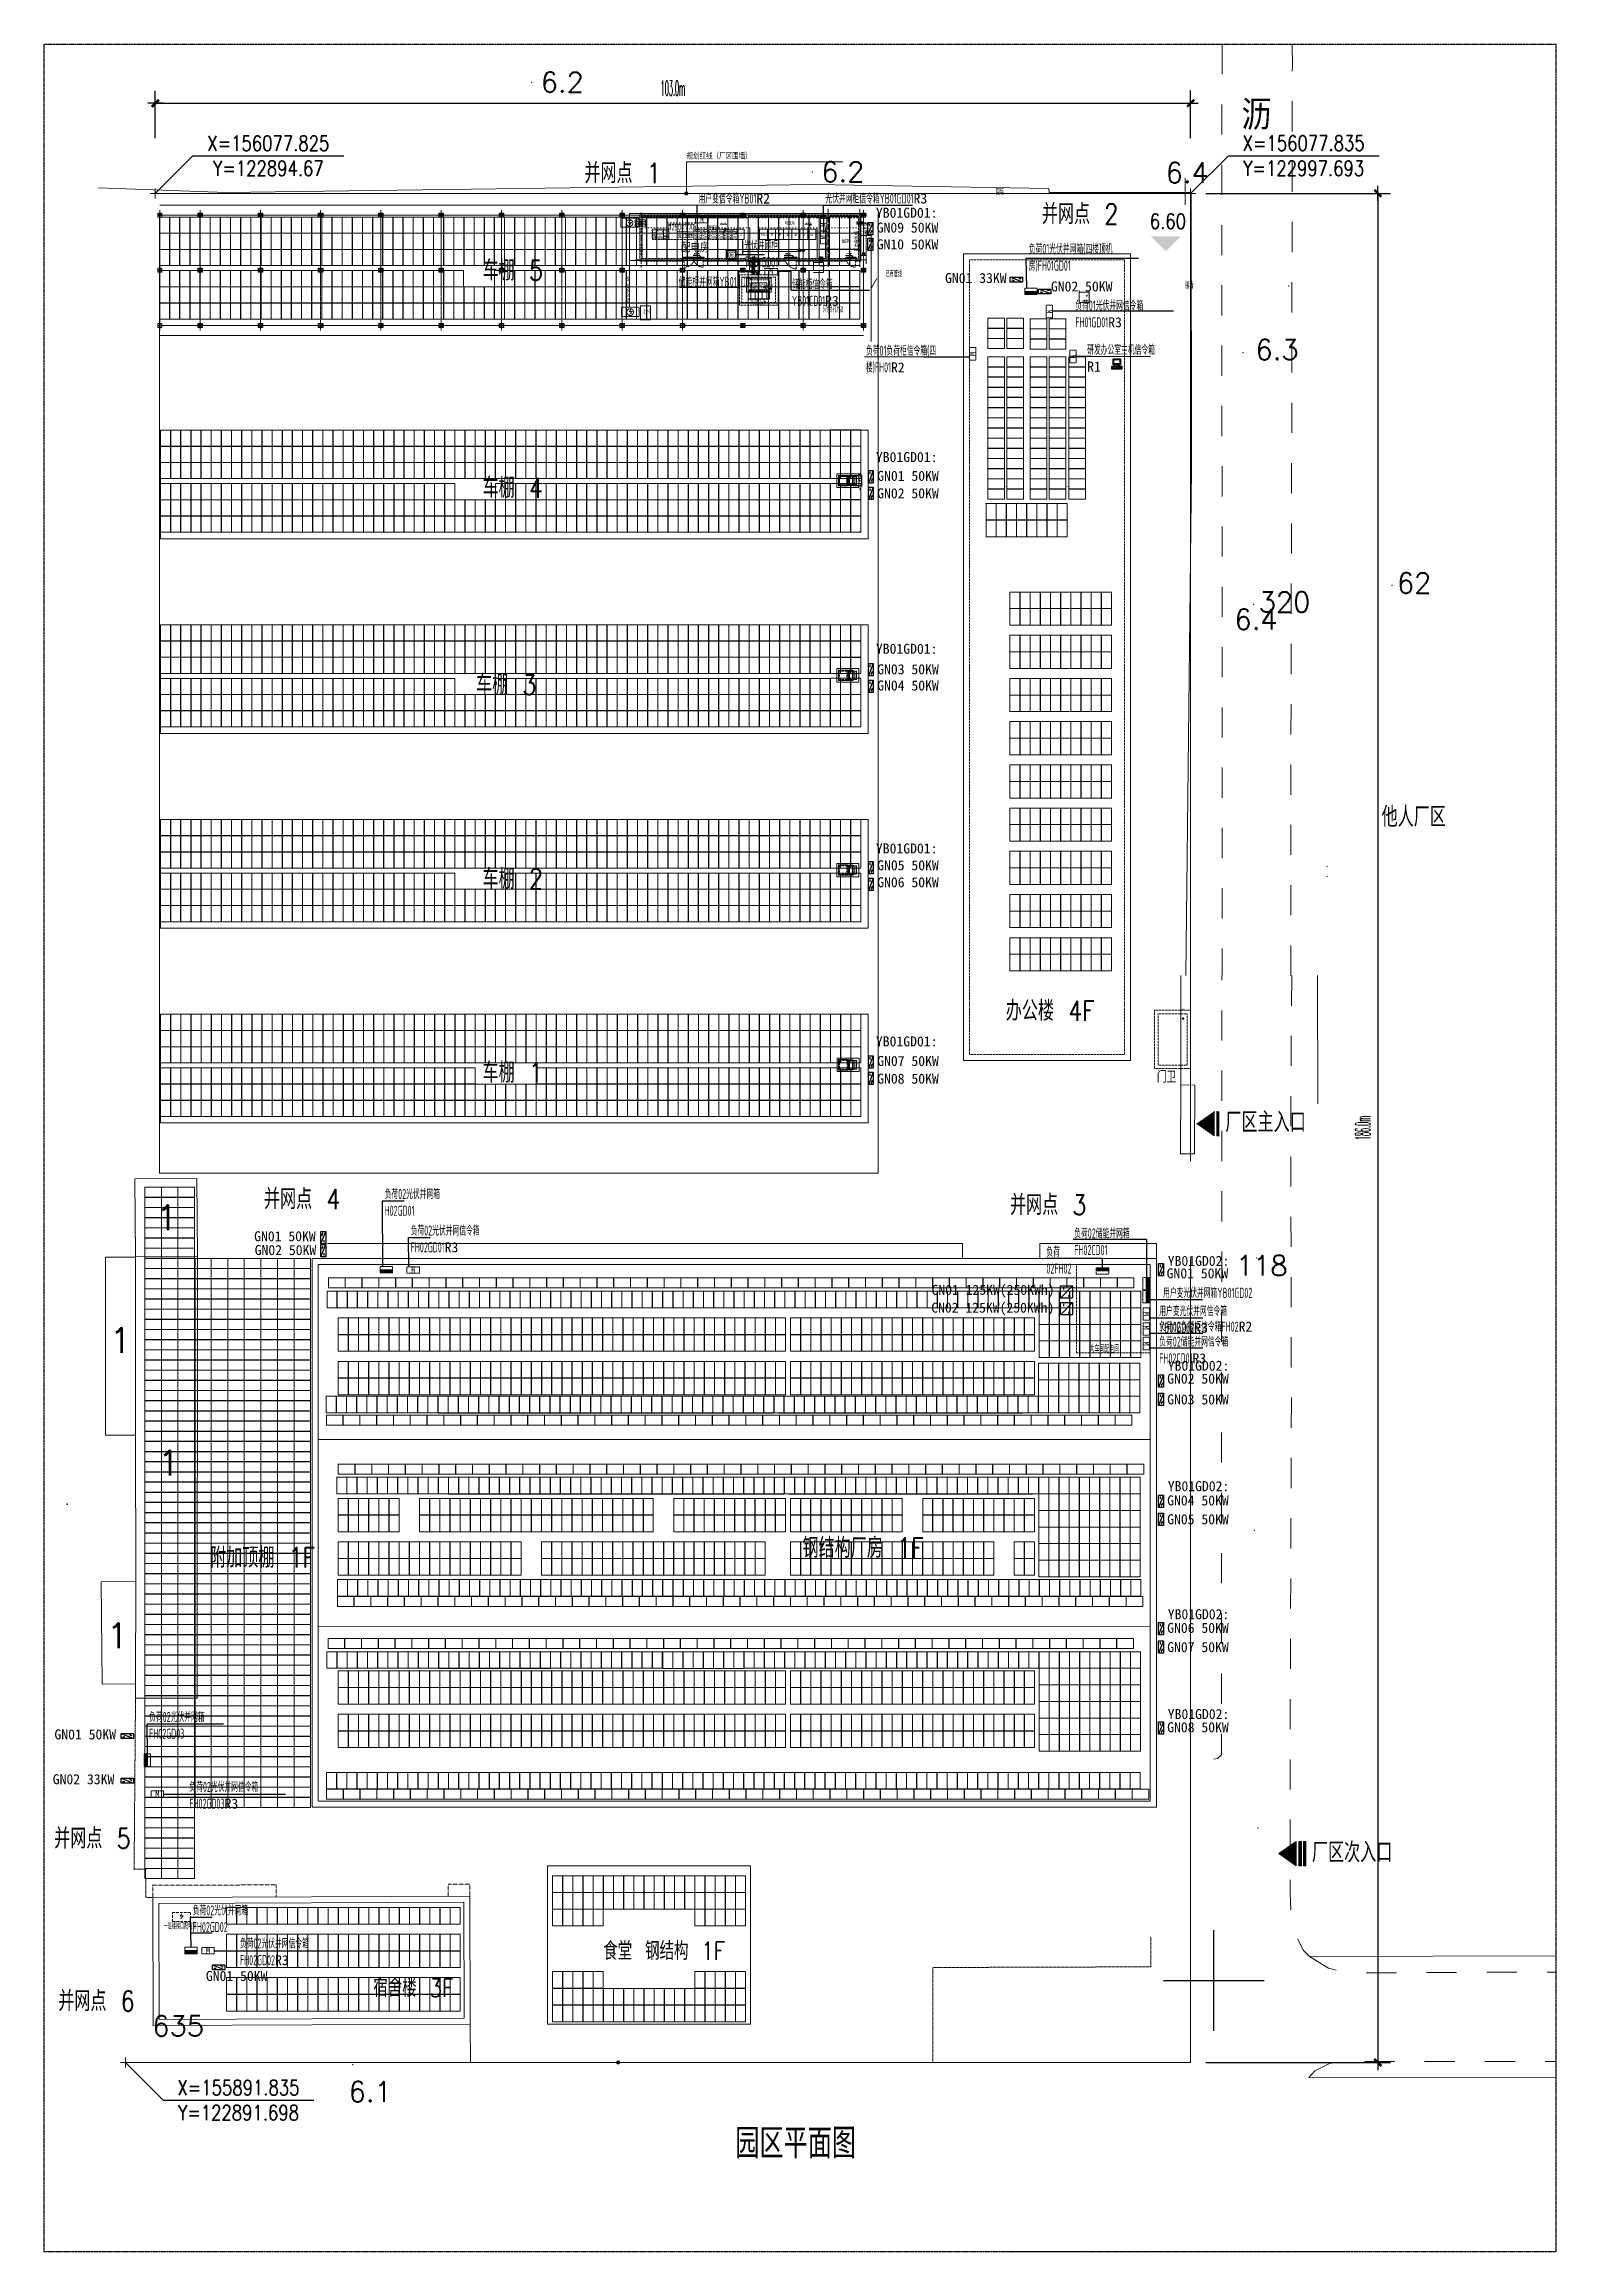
# Model space of a CAD drawing. Header units: millimetres. Extents: x 2511 to 152931, y 805 to 220503.
import ezdxf
from ezdxf.enums import TextEntityAlignment as Align

# ---------------------------------------------------------------- set-up
doc = ezdxf.new("R2010")
doc.units = ezdxf.units.MM
for name, pattern in [('ACAD_ISO03W100', [30, 12, -18]), ('ACAD_ISO04W100', [30, 24, -3, 0, -3]), ('BY_LAYER', [0]), ('CENTERX2', [4, 2.5, -0.5, 0.5, -0.5]), ('DASHED', [19.05, 12.7, -6.35]), ('HIDDEN2', [0.1875, 0.125, -0.0625]), ('X5', [3, 2, -1]), ('X6', [2, 1, -1])]:
    doc.linetypes.add(name, pattern=pattern)
for name, color, linetype, lineweight in [('_0', 7, 'Continuous', 25), ('系统图文字', 7, 'Continuous', 15), ('边界线', 7, 'Continuous', 9)]:
    doc.layers.add(name, color=color, linetype=linetype, lineweight=lineweight)
for name, color, linetype in [('A-DOOR', 51, 'Continuous'), ('DLSS', 5, 'Continuous'), ('E_EQPT', 200, 'Continuous'), ('GCD', 1, 'Continuous'), ('JMD', 6, 'Continuous'), ('JMDOUT', 7, 'Continuous'), ('KG', 1, 'Continuous'), ('KZ', 2, 'Continuous'), ('LABEL', 7, 'Continuous'), ('PUB_DIM', 3, 'Continuous'), ('PUB_TEXT', 7, 'Continuous'), ('TK', 7, 'Continuous'), ('VALUE', 7, 'Continuous'), ('WALL', 2, 'Continuous'), ('YZH', 2, 'Continuous'), ('ZBTZ', 5, 'Continuous'), ('ZDH', 1, 'Continuous'), ('内部道路', 2, 'X6'), ('出地面段', 1, 'Continuous'), ('拟建建筑', 1, 'X5'), ('汇流箱逆变器', 7, 'Continuous'), ('组串 5.5kw', 7, 'Continuous'), ('组件250', 5, 'Continuous'), ('规划红线', 5, 'Continuous')]:
    doc.layers.add(name, color=color, linetype=linetype)
doc.styles.add('_DIMFONT', font='TXT.shx', dxfattribs={"bigfont": 'hztxt.shx'})
doc.styles.add('_HZTXT', font='txt.shx', dxfattribs={"width": 0.8, "bigfont": 'hztxt.shx'})
doc.styles.add('Annotative', font='arial.ttf')
doc.styles.add('DIM_FONT', font='SIMPLEX.shx', dxfattribs={"width": 0.3, "bigfont": 'GBCBIG.shx'})
doc.styles.add('HZ', font='romanS.shx', dxfattribs={"width": 0.8, "bigfont": 'hztxt.shx'})
doc.styles.get("Standard").update_dxf_attribs({"font": 'arial.ttf'})
doc.styles.add('系统图文字', font='tssdeng.shx', dxfattribs={"width": 0.5, "bigfont": 'hztxt.shx'})
doc.linetypes.add('X17', pattern='A,9.4,[169,symbolx.shx,S=1,R=0,X=0,Y=0.15],0.6', length=10)
doc.linetypes.add('X19', pattern='A,4.5,[145,symbolx.shx,S=1,R=0,X=0,Y=1],4.5,-0.5,[146,symbolx.shx,S=1,R=0,X=0,Y=0],-0.5', length=10)
doc.linetypes.add('X4', pattern='A,0,-1e-09,[149,symbolx.shx,S=0.15,R=0,X=0,Y=0],-1.6', length=1.6)
doc.dimstyles.new('DIMN500', dxfattribs={"dimscale": 5, "dimtxt": 300, "dimasz": 1, "dimexe": 250, "dimexo": 300, "dimgap": 150, "dimtad": 1, "dimdec": 0, "dimdsep": 46, "dimtxsty": 'DIM_FONT', "dimblk": '_dimx', "dimcen": 2.5, "dimclrt": 7, "dimadec": 0, "dimazin": 0, "dimtfac": 1, "dimtdec": 0, "dimtix": 1, "dimtmove": 2, "dimatfit": 3, "dimldrblk": '_dimx', "dimfxl": 1, "dimarcsym": 0})
doc.dimstyles.new('ISO-25', dxfattribs={"dimtxt": 2.5, "dimasz": 2.5, "dimexe": 1.25, "dimexo": 0.625, "dimtad": 1, "dimtxsty": 'Standard', "dimcen": 2.5, "dimadec": 0, "dimazin": 0, "dimtfac": 1, "dimtmove": 0, "dimatfit": 3, "dimfxl": 1, "dimarcsym": 0})

msp = doc.modelspace()

# ---------------------------------------------------------------- texts
at = {"lineweight": 0, "style": '系统图文字', "width": 0.8}
msp.add_text('规划红线（厂区围墙）', height=600, dxfattribs=at).set_placement((66429.27, 209046.64))
at = {"color": 1, "lineweight": 15, "style": '系统图文字'}
for s, height, width, p in [('1250KVA', 600, 0.65, (64710.75, 201981.22)), ('变压器', 600, 0.65, (65495.5, 201196.84)), ('配电房', 1000, 0.7, (65872.65, 199778.24))]:
    msp.add_text(s, height=height, dxfattribs=dict(at, width=width)).set_placement(p)
at = {"color": 8, "linetype": 'ByBlock', "lineweight": 0, "transparency": 33554470, "style": '系统图文字', "width": 0.7}
for p in [(68413.41, 202068.54), (76017.6, 202497.03)]:
    msp.add_text(' 电缆沟', height=351.581, dxfattribs=at).set_placement(p)
at = {"color": 1, "lineweight": 15, "attachment_point": 1, "style": '系统图文字'}
for s, insert, char_height, width in [('用户变信令箱YB01{\\fSimHei|b0|i0|c134|p49;\\W1;R2 }', (67628.57, 205645.13), 1000, 6826.4799), ('{\\fSimHei|b0|i0|c134|p49;\\W1;YB01GD01:}', (85277.26, 204229.24), 1000, 7612.945), ('{\\fSimHei|b0|i0|c134|p49;\\W1;GN09 50KW  }', (85355.76, 202753.03), 1000, 9416.551), ('光伏并网柜YB01GD01', (72162.76, 200972.2), 1000, 5773.2445), ('{\\fSimHei|b0|i0|c134|p49;\\W1;GN10 50KW  }', (85355.76, 201084.08), 1000, 8030.9205), ('负荷01光伏并网箱(四楼顶机房)FH01GD01', (100489.25, 200630.76), 1000, 11133.13), ('{\\fFangSong_GB2312|b0|i0|c134|p49;106D}', (70352.41, 199844.27), 600, 27565.3808), ('{\\fSimHei|b0|i0|c134|p49;\\W1;GN01 33KW}', (92153.47, 197733.03), 1000, 9874.3361), ('储能柜并网箱YB01CD01', (65660.64, 197349.37), 1000, 7813.2174), ('储能柜80KW', (72644.55, 196650.58), 600, 2289.9751), ('储能柜信令箱YB01CD01{\\fSimHei|b0|i0|c134|p49;\\W1;R3}', (76926.04, 197128.21), 1000, 7716.6053), ('{\\fSimHei|b0|i0|c134|p49;\\W1;GN02 50KW}', (102687.75, 196891.69), 1000, 9286.6844), ('200KWh', (72727.23, 195122.75), 600, 2289.9751), ('负荷01光伏并网信令箱FH01GD01{\\fSimHei|b0|i0|c134|p49;\\W1;R3}', (105112.31, 194993.72), 1000, 9892.8499), ('负荷01负荷柜信令箱(四楼)FH01{\\fSimHei|b0|i0|c134|p49;\\W1;R2}', (84284.25, 190502.8), 1000, 9512.0104), ('研发办公室主机信令箱{\\fSimHei|b0|i0|c134|p49;\\W1;R1}', (106293.39, 190590.4), 1000, 7027.675), ('{\\fSimHei|b0|i0|c134|p49;\\W1;YB01GD01:}', (85277.26, 179915.91), 1000, 7612.945), ('{\\fSimHei|b0|i0|c134|p49;\\W1;GN01 50KW}', (85405.11, 178041.59), 1000, 10106.4679), ('{\\fSimHei|b0|i0|c134|p49;\\W1;GN02 50KW}', (85405.11, 176308.09), 1000, 9686.5382), ('{\\fSimHei|b0|i0|c134|p49;\\W1;YB01GD01:}', (85277.26, 160836.47), 1000, 7612.945), ('{\\fSimHei|b0|i0|c134|p49;\\W1;GN03 50KW}', (85405.11, 158795.63), 1000, 9987.5246), ('{\\fSimHei|b0|i0|c134|p49;\\W1;GN04 50KW}', (85405.11, 157180.56), 1000, 9428.226), ('{\\fSimHei|b0|i0|c134|p49;\\W1;YB01GD01:}', (85277.26, 140967.64), 1000, 7612.945), ('{\\fSimHei|b0|i0|c134|p49;\\W1;GN05 50KW}', (85405.11, 139291.77), 1000, 12788.8993), ('{\\fSimHei|b0|i0|c134|p49;\\W1;GN06 50KW}', (85405.11, 137601.76), 1000, 9946.074), ('{\\fSimHei|b0|i0|c134|p49;\\W1;YB01GD01:}', (85277.26, 121766.71), 1000, 7612.945), ('{\\fSimHei|b0|i0|c134|p49;\\W1;GN07 50KW}', (85405.11, 119818.3), 1000, 9535.2013), ('{\\fSimHei|b0|i0|c134|p49;\\W1;GN08 50KW}', (85405.11, 118053.95), 1000, 9474.8258), ('负荷02光伏并网箱H02GD01', (36386.65, 106574.19), 1000, 6939.7844), ('{\\fSimHei|b0|i0|c134|p49;\\W1;GN01 50KW}', (23409.22, 102372.51), 1000, 10454.1688), ('负荷02光伏并网信令箱FH02GD01{\\fSimHei|b0|i0|c134|p49;\\W1;R3}', (38977.9, 102939.79), 1000, 9997.1567), ('负荷02储能并网箱FH02CD01', (105007.17, 102664.94), 1000, 7274.7435), ('{\\fSimHei|b0|i0|c134|p49;\\W1;GN02 50KW}', (23462.46, 101000.03), 1000, 13082.7476), ('负荷02FH02', (102239.93, 100820.05), 1000, 3392.3567), ('{\\fSimHei|b0|i0|c134|p49;\\W1;YB01GD02:}', (114315.69, 99921.31), 1000, 7612.945), ('{\\fSimHei|b0|i0|c134|p49;\\W1;CN01 125KW(250KWh)}', (90804.77, 97039.52), 1000, 16426.714), ('用户变光伏并网箱YB01GD02', (113850.04, 96743.7), 1000, 10099.7906), ('{\\fSimHei|b0|i0|c134|p49;\\W1;GN01 50KW}', (114206.34, 98683.23), 1000, 8604.0011), ('{\\fSimHei|b0|i0|c134|p49;\\W1;CN02 125KW(250KWh)}', (90777.1, 95266.86), 1000, 15430.5744), ('用户变光伏并网信令箱YB01GD02{\\fSimHei|b0|i0|c134|p49;\\W1;R3}', (113464.58, 94934.66), 1000, 10463.1356), ('负荷02负荷柜信令箱FH02{\\fSimHei|b0|i0|c134|p49;\\W1;R2}', (113464.58, 93380.44), 1000, 10463.1356), ('负荷02储能并网信令箱FH02CD01{\\fSimHei|b0|i0|c134|p49;\\W1;R3}', (113464.58, 91886.03), 1000, 10463.1356), ('{\\fSimHei|b0|i0|c134|p49;\\W1;GN02 50KW}', (114259.26, 88200.24), 1000, 8752.9866), ('{\\fSimHei|b0|i0|c134|p49;\\W1;YB01GD02:}', (114315.69, 89495.59), 1000, 7612.945), ('{\\fSimHei|b0|i0|c134|p49;\\W1;GN03 50KW}', (114259.26, 86136.16), 1000, 8215.0127), ('{\\fSimHei|b0|i0|c134|p49;\\W1;YB01GD02:}', (114315.69, 77502.35), 1000, 7612.945), ('{\\fSimHei|b0|i0|c134|p49;\\W1;GN04 50KW}', (114259.26, 76084.32), 1000, 9128.2896), ('{\\fSimHei|b0|i0|c134|p49;\\W1;GN05 50KW}', (114259.26, 74209.3), 1000, 9852.6649), ('{\\fSimHei|b0|i0|c134|p49;\\W1;YB01GD02:}', (114315.69, 64761.19), 1000, 7612.945), ('{\\fSimHei|b0|i0|c134|p49;\\W1;GN06 50KW}', (114259.26, 63397.98), 1000, 10792.818), ('{\\fSimHei|b0|i0|c134|p49;\\W1;GN07 50KW}', (114259.26, 61484.57), 1000, 10016.7119), ('{\\fSimHei|b0|i0|c134|p49;\\W1;GN01 50KW}', (3538.12, 52799.68), 1000, 8773.1924), ('负荷02光伏并网箱FH02GD03', (12953.91, 54538.63), 1000, 7825.1916), ('{\\fSimHei|b0|i0|c134|p49;\\W1;GN08 50KW}', (114259.26, 53510.33), 1000, 8791.2824), ('{\\fSimHei|b0|i0|c134|p49;\\W1;YB01GD02:}', (114315.69, 54821.78), 1000, 7612.945), ('{\\fSimHei|b0|i0|c134|p49;\\W1;GN02 33KW}', (3368.77, 48339.55), 1000, 7004.366), ('负荷02光伏并网信令箱FH02GD03{\\fSimHei|b0|i0|c134|p49;\\W1;R3}', (16958.44, 47577.98), 1000, 10420.6621), ('负荷02光伏并网箱FH02GD02', (17292.62, 35291.73), 1000, 5717.5303), ('负荷02光伏并网信令箱FH02GD02{\\fSimHei|b0|i0|c134|p49;\\W1;R3}', (21993.23, 31997.82), 1000, 10794.1947), ('{\\fSimHei|b0|i0|c134|p49;\\W1;GN01 50KW}', (18604.88, 28763.5), 1000, 7315.0043)]:
    msp.add_mtext(s, dxfattribs=dict(at, insert=insert, char_height=char_height, width=width))
at = {"color": 1, "lineweight": 15, "insert": (80244.1, 205646.35), "char_height": 1000, "attachment_point": 1, "style": '系统图文字'}
msp.add_mtext('光伏并网柜信令箱YB01GD01{\\fSimHei|b0|i0|c134|p49;\\W1;R3}', dxfattribs=at)
at = {"lineweight": 0, "char_height": 600, "width": 27565.3808, "attachment_point": 1, "style": '系统图文字'}
for insert in [(96969.37, 206051.25), (115837.46, 196786.65)]:
    msp.add_mtext(' 围墙', dxfattribs=dict(at, insert=insert))
at = {"color": 3, "lineweight": 15, "char_height": 600, "width": 1246.4991, "attachment_point": 5, "style": '系统图文字'}
for insert in [(67951.39, 203046), (74848.58, 197876.32), (39230.24, 98510.79), (13779.31, 46377.05), (18814.1, 30767.58)]:
    msp.add_mtext('{\\fSimHei|b0|i0|c134|p49;\\W1;\\C1;M}', dxfattribs=dict(at, insert=insert))
at = {"color": 8, "lineweight": 0, "ltscale": 0.1, "transparency": 33554470, "char_height": 150, "width": 656.261, "attachment_point": 5, "style": 'Annotative'}
for s, insert in [('-0.800', (70153.21, 202701.72)), ('-0.800', (78573.57, 202701.72)), ('%%P0.000', (77889.83, 200083.56))]:
    msp.add_mtext(s, dxfattribs=dict(at, insert=insert))
at = {"color": 3, "lineweight": 15, "char_height": 600, "width": 1246.4991, "attachment_point": 5, "style": '系统图文字'}
for insert, rotation in [((80076.99, 202535.18), 90), ((80076.99, 201268.71), 90), ((102532.36, 193903.12), 270), ((94911.37, 189676.24), 90), ((104897.81, 189424.41), 270), ((112187.81, 94128.52), 270), ((112187.81, 92783.3), 270), ((112187.81, 91191.58), 270)]:
    msp.add_mtext('{\\fSimHei|b0|i0|c134|p49;\\W1;\\C1;M}', dxfattribs=dict(at, insert=insert, rotation=rotation))
at = {"color": 8, "lineweight": 0, "transparency": 33554470, "attachment_point": 1, "style": '系统图文字'}
for s, insert, char_height, width, rotation in [('放水坡', (84020.43, 201592.42), 600, 27565.3808, 90), ('配电房外墙', (83237.54, 199888.72), 600, 27565.3808, 90), ('汇流柜', (62121.82, 193995.89), 360, 16539.2285, 0.8384995)]:
    msp.add_mtext(s, dxfattribs=dict(at, insert=insert, char_height=char_height, width=width, rotation=rotation))
at = {"color": 8, "linetype": 'ByBlock', "lineweight": 0, "transparency": 33554470, "attachment_point": 5, "style": '系统图文字'}
for s, insert, char_height, width in [('{\\fFangSong_GB2312|b0|i0|c134|p49;高压进线}', (84322.46, 202657.88), 175.7906, 3435.9537), ('储能并网柜', (74137.44, 201491.28), 175.791, 3435.9537), ('{\\fFangSong_GB2312|b0|i0|c134|p49;值班室}', (82218.9, 200883.23), 351.5813, 3435.9537), ('{\\fFangSong_GB2312|b0|i0|c134|p49;直流}', (72998.42, 197927.62), 87.8953, 1717.9768), ('{\\fFangSong_GB2312|b0|i0|c134|p49;交流}', (73107.28, 197925.93), 87.8953, 1717.9768), ('{\\fFangSong_GB2312|b0|i0|c134|p49;通讯}', (73204.46, 197920.02), 87.8953, 1717.9768), ('{\\fFangSong_GB2312|b0|i0|c134|p49;备用}', (73304.1, 197920.3), 87.8953, 1717.9768), ('{\\fFangSong_GB2312|b0|i0|c134|p49;直流}', (73418.33, 197920.37), 87.8953, 1717.9768), ('{\\fFangSong_GB2312|b0|i0|c134|p49;交流}', (73527.19, 197925.43), 87.8953, 1717.9768), ('{\\fFangSong_GB2312|b0|i0|c134|p49;通讯}', (73624.37, 197926), 87.8953, 1717.9768), ('{\\W0.7;\\T0.9;捕鼠装置}', (76461.16, 199581.88), 175.7906, 3435.9537), ('{\\fFangSong_GB2312|b0|i0|c134|p49;出线管控}', (79922.65, 198423.45), 175.7906, 3435.9537), ('{\\W0.7;\\T0.9;捕鼠装置}', (82557.49, 199581.88), 175.7906, 3435.9537), ('{\\fFangSong_GB2312|b0|i0|c134|p49;PCS}', (73752.48, 197650.61), 87.8953, 1717.9768), ('{\\fFangSong_GB2312|b0|i0|c134|p49;浮球}', (74235.67, 196208.72), 87.8953, 1717.9768), ('{\\fFangSong_GB2312|b0|i0|c134|p49;出线管控}', (106340.79, 195455.07), 175.7906, 3435.9537)]:
    msp.add_mtext(s, dxfattribs=dict(at, insert=insert, char_height=char_height, width=width))
at = {"color": 1, "lineweight": 15, "char_height": 600, "width": 27565.3808, "attachment_point": 1, "rotation": 90, "style": '系统图文字'}
for s, insert in [('{\\fFangSong_GB2312|b0|i0|c134|p49;AH11}', (62912.37, 201118.85)), ('{\\fFangSong_GB2312|b0|i0|c134|p49;AH12}', (63521.26, 201095.92)), ('{\\fFangSong_GB2312|b0|i0|c134|p49;AH13}', (64088.12, 201053.47)), ('{\\fFangSong_GB2312|b0|i0|c134|p49;101D}', (67227.67, 201088.37)), ('{\\fFangSong_GB2312|b0|i0|c134|p49;102D}', (68066.62, 201088.37)), ('{\\fFangSong_GB2312|b0|i0|c134|p49;103D}', (68871.06, 201088.37)), ('{\\fFangSong_GB2312|b0|i0|c134|p49;104D}', (69671.06, 201088.37)), ('{\\fFangSong_GB2312|b0|i0|c134|p49;105D}', (70251.62, 201088.37)), ('{\\fFangSong_GB2312|b0|i0|c134|p49;106D}', (70961.06, 201088.37))]:
    msp.add_mtext(s, dxfattribs=dict(at, insert=insert))
at = {"color": 8, "linetype": 'ByBlock', "lineweight": 0, "transparency": 33554470, "char_height": 175.7906, "width": 3435.9537, "attachment_point": 5, "rotation": 90, "style": '系统图文字'}
for s, insert in [('{\\fFangSong_GB2312|b0|i0|c134|p49;107D}', (71827.51, 201528.35)), ('{\\fFangSong_GB2312|b0|i0|c134|p49;预留}', (74909.45, 201533.66)), ('{\\fFangSong_GB2312|b0|i0|c134|p49;预留}', (75709.45, 201533.66)), ('{\\fFangSong_GB2312|b0|i0|c134|p49;预留}', (76509.45, 201533.66)), ('{\\fFangSong_GB2312|b0|i0|c134|p49;预留}', (77309.45, 201533.66)), ('{\\fFangSong_GB2312|b0|i0|c134|p49;预留}', (78109.45, 201533.66)), ('{\\fFangSong_GB2312|b0|i0|c134|p49;预留}', (78909.45, 201533.66))]:
    msp.add_mtext(s, dxfattribs=dict(at, insert=insert))
at = {"color": 8, "linetype": 'ByBlock', "lineweight": 0, "transparency": 33554610, "insert": (67408.19, 199581.88), "char_height": 175.7906, "width": 3435.9537, "attachment_point": 5, "style": '系统图文字'}
msp.add_mtext('{\\W0.7;\\T0.9;捕鼠装置}', dxfattribs=at)
at = {"color": 8, "lineweight": 0, "transparency": 33554470, "char_height": 600, "width": 27565.3808, "attachment_point": 1, "style": '系统图文字'}
for s, insert in [('已有管线', (86249.93, 197928.88)), (' 只余1孔150', (79764.42, 194411.07))]:
    msp.add_mtext(s, dxfattribs=dict(at, insert=insert))
at = {"lineweight": 0, "insert": (106536.3, 91009.1), "char_height": 720, "width": 33078.457, "attachment_point": 1, "rotation": 359.6908081, "style": '系统图文字'}
msp.add_mtext('大车间配电间', dxfattribs=at)
at = {"color": 8, "lineweight": 0, "insert": (14416.73, 33511.94), "char_height": 600, "width": 27565.3808, "attachment_point": 1, "style": '系统图文字'}
msp.add_mtext('一层楼梯口配电室', dxfattribs=at)
at = {"layer": 'DLSS', "color": 8, "linetype": 'Continuous', "lineweight": 0, "style": 'HZ'}
msp.add_text('沥', height=3000, dxfattribs=at).set_placement((123152.51, 213568.13), align=Align.MIDDLE)
at = {"layer": 'GCD', "color": 8, "linetype": 'Continuous', "lineweight": 0, "style": 'HZ'}
for s, p in [('6.2', (54065.08, 216715.88)), ('6.2', (81982.27, 207796.07)), ('6.4', (116245.07, 207717.01)), ('6.3', (125190.79, 190103.46)), ('6.4', (123103.35, 163262.55)), ('6.1', (34948.58, 16744.49, 6120))]:
    msp.add_text(s, height=2000, dxfattribs=at).set_placement(p, align=Align.MIDDLE)
at = {"layer": 'JMD', "color": 8, "linetype": 'Continuous', "lineweight": 0, "style": 'HZ'}
for p in [(14721.03, 103711.76), (10102.31, 91504.73), (9808.96, 62130.98)]:
    msp.add_text('1', height=2500, dxfattribs=at).set_placement(p, align=Align.MIDDLE)
at = {"layer": 'JMD', "color": 8, "lineweight": 0, "transparency": 33554470, "style": 'HZ'}
msp.add_text('1', height=2500, dxfattribs=at).set_placement((14898.04, 79308.45), align=Align.MIDDLE)
at = {"layer": 'PUB_DIM', "color": 1, "lineweight": 0, "style": 'DIM_FONT', "width": 0.8}
msp.add_text('6.60', height=1500, dxfattribs=at).set_placement((114324.34, 202880.44), align=Align.MIDDLE)
at = {"layer": 'PUB_TEXT', "lineweight": 0, "style": '_HZTXT', "width": 0.8}
for s, height, p in [('车棚 5', 2000, (46131.66, 196986.58)), ('车棚 4', 2000, (46131.66, 175361.09)), ('车棚 3', 2000, (45487.33, 155753.97)), ('他人厂区', 2000, (135593.24, 142616.79)), ('车棚 2', 2000, (46131.66, 136445.62)), ('办公楼 4F', 2000, (98195.52, 123313.47)), ('车棚 1', 2000, (46131.66, 117157.96)), ('门卫', 1200, (113232.46, 117142.19)), ('厂区主入口', 2000, (120049.43, 112222.78)), ('附加顶棚 1F', 2000, (19023.88, 68894.53)), ('钢结构厂房 1F', 2000, (77971.19, 69864.27)), ('厂区次入口', 2000, (128659.38, 39562.29)), ('食堂 钢结构 1F', 1800, (58142.45, 29852.39)), ('宿舍楼 3F', 1800, (35255.2, 26170.37)), ('园区平面图', 3000, (71290.33, 10094.9))]:
    msp.add_text(s, height=height, dxfattribs=at).set_placement(p)
at = {"layer": 'PUB_TEXT', "lineweight": 0, "char_height": 2000, "attachment_point": 1, "style": '_HZTXT'}
for s, insert, width in [('并网点 1   ', (56262.62, 208673.35), 8758.2933), ('并网点 2', (101788.83, 204598.08), 9346.3868), ('并网点 4', (24381.52, 106571.28), 9543.4398), ('并网点 3', (98617.38, 105992.96), 9029.7033), ('并网点 5', (3506.13, 42941.6), 10148.9083), ('并网点 6', (3912.8, 26763.01), 10369.0774)]:
    msp.add_mtext(s, dxfattribs=dict(at, insert=insert, width=width))
at = {"layer": 'ZDH', "color": 8, "linetype": 'Continuous', "lineweight": 0, "style": 'HZ'}
for s, p in [('62', (137120.08, 165884.88)), ('320', (123363.08, 163992.88))]:
    msp.add_text(s, height=2000, dxfattribs=at).set_placement(p)
for s, p in [('118', (123672.08, 98950.88)), ('635', (15846.21, 23275.66))]:
    msp.add_text(s, height=2000, dxfattribs=at).set_placement(p, align=Align.MIDDLE)
at = {"layer": '系统图文字', "color": 8, "linetype": 'ByBlock', "lineweight": 0, "transparency": 33554470, "insert": (60585.75, 196026.56), "char_height": 351.5813, "width": 4631.798, "attachment_point": 5, "rotation": 90, "style": '系统图文字'}
msp.add_mtext('{\\W0.65;\\T0.8;8*φ160+4*φ50 ,10m}', dxfattribs=at)

# ---------------------------------------------------------------- blocks, each defined once
blk = doc.blocks.new('_dimx')
blk.add_line((-150, 0), (150, 0))
at = {"const_width": 50}
blk.add_lwpolyline([(-70, -70), (70, 70)], dxfattribs=at)
blk = doc.blocks.new('*D13')
at = {"layer": 'Defpoints', "color": 0, "transparency": 16777216}
for p in [(116594, 214628), (13571, 209640), (116594, 209650)]:
    blk.add_point(p, dxfattribs=at)
at = {"layer": 'PUB_DIM', "color": 0, "lineweight": -2, "transparency": 16777216}
for p, q in [((13571, 211140), (13570, 215868)), ((116594, 211150), (116593, 215878)), ((13576, 214618), (116589, 214628))]:
    blk.add_line(p, q, dxfattribs=at)
at = {"layer": 'PUB_DIM', "color": 0, "lineweight": -2, "transparency": 16777216, "xscale": 5, "yscale": 5, "zscale": 5}
for p, rotation in [((13571, 214618), 180.0055614551142), ((116594, 214628), 0.0055614551142374)]:
    blk.add_blockref('_dimx', p, dxfattribs=dict(at, rotation=rotation))
at = {"layer": 'PUB_DIM', "color": 7, "lineweight": 0, "transparency": 16777216, "insert": (65082, 216123), "char_height": 1500, "attachment_point": 5, "rotation": 0.00556, "style": 'DIM_FONT'}
blk.add_mtext('103.0m', dxfattribs=at)
blk = doc.blocks.new('_DIMZB1')
blk.add_line((0, 0), (3000, 0))
at = {"style": '_DIMFONT', "width": 0.8}
for tag, p in [('X=', (1500, 250)), ('Y=', (1500, -250))]:
    blk.add_attdef(tag, text='', height=300, dxfattribs=at).set_placement(p, align=Align.MIDDLE)
blk = doc.blocks.new('*D12')
at = {"layer": 'Defpoints', "color": 0, "transparency": 16777216}
for p in [(116594, 205650), (116594, 19650), (135223, 19650)]:
    blk.add_point(p, dxfattribs=at)
at = {"layer": 'PUB_DIM', "color": 0, "lineweight": -2, "transparency": 16777216}
for p, q in [((118094, 205650), (136473, 205650)), ((135223, 205645), (135223, 19655)), ((118094, 19650), (136473, 19650))]:
    blk.add_line(p, q, dxfattribs=at)
at = {"layer": 'PUB_DIM', "color": 0, "lineweight": -2, "transparency": 16777216, "xscale": 5, "yscale": 5, "zscale": 5}
for p, rotation in [((135223, 205650), 90), ((135223, 19650), 270)]:
    blk.add_blockref('_dimx', p, dxfattribs=dict(at, rotation=rotation))
at = {"layer": 'PUB_DIM', "color": 7, "lineweight": 0, "transparency": 16777216, "insert": (133723, 112650), "char_height": 1500, "attachment_point": 5, "rotation": 90, "style": 'DIM_FONT'}
blk.add_mtext('186.0m', dxfattribs=at)
blk = doc.blocks.new('ACFGW')
at = {"color": 4}
for p, q in [((0, -5), (0, 5)), ((-5, 0), (5, 0))]:
    blk.add_line(p, q, dxfattribs=at)
blk = doc.blocks.new('250W')
at = {"color": 3, "lineweight": 0, "transparency": 33554483}
blk.add_lwpolyline([(123216383, 155379085), (123216383, 155377435), (123217375, 155377435), (123217375, 155379085), (123216383, 155379085)], dxfattribs=at)
blk = doc.blocks.new('zuchuan')
at = {"layer": '组串 5.5kw', "color": 8, "lineweight": 0, "transparency": 33554470}
blk.add_lwpolyline([(123216383, 155379085), (123227495, 155379085), (123227495, 155375765), (123216383, 155375765)], close=True, dxfattribs=at)
at = {"color": 8, "lineweight": 0, "transparency": 33554470}
for p in [(0, 0), (0, -1670), (1012, 0), (1012, -1670), (2024, 0), (2024, -1670), (3036, 0), (3036, -1670), (4048, 0), (4048, -1670), (5060, 0), (5060, -1670), (6072, 0), (6072, -1670), (7084, 0), (7084, -1670), (8096, 0), (8096, -1670), (9108, 0), (9108, -1670), (10120, 0), (10120, -1670)]:
    blk.add_blockref('250W', p, dxfattribs=at)
blk = doc.blocks.new('*D14')
at = {"layer": 'A-DOOR', "color": 2, "lineweight": -2, "transparency": 16777216}
for p, q in [((83018, 177570), (83845, 177570)), ((83018, 176570), (83845, 176570)), ((83840, 177570), (83840, 176571))]:
    blk.add_line(p, q, dxfattribs=at)
at = {"layer": 'Defpoints', "color": 0, "transparency": 16777216}
for p in [(83013, 177570), (83013, 176570), (83840, 176570)]:
    blk.add_point(p, dxfattribs=at)
at = {"layer": 'A-DOOR', "color": 2, "lineweight": -2, "transparency": 16777216, "xscale": 0.5, "yscale": 0.5, "zscale": 0.5}
for p, rotation in [((83840, 177570), 90), ((83840, 176570), 270)]:
    blk.add_blockref('_dimx', p, dxfattribs=dict(at, rotation=rotation))
at = {"layer": 'A-DOOR', "color": 7, "lineweight": 0, "transparency": 16777216, "insert": (83690, 177070), "char_height": 100, "attachment_point": 5, "rotation": 90, "style": 'DIM_FONT'}
blk.add_mtext('1000', dxfattribs=at)
blk = doc.blocks.new('1232a111')
at = {"layer": 'KZ'}
h = blk.add_hatch(color=5, dxfattribs=at)
h.dxf.hatch_style = 1
h.paths.add_polyline_path([(0, 0), (0, -150), (150, -150), (150, 0)])
h.paths.add_polyline_path([(6, -6), (144, -6), (144, -144), (6, -144)], flags=16)
for points in [[(0, 0), (150, 0), (150, -150), (0, -150)], [(6, -6), (144, -6), (144, -144), (6, -144)]]:
    blk.add_lwpolyline(points, close=True, dxfattribs=at)
blk = doc.blocks.new('A$C189225BF')
at = {"layer": 'A-DOOR', "linetype": 'ByBlock'}
for p, q in [((0, 400), (400, 400)), ((0, 0), (0, 400)), ((400, 0), (0, 0)), ((400, 400), (400, 0))]:
    blk.add_line(p, q, dxfattribs=at)
at = {"layer": 'KZ'}
blk.add_blockref('1232a111', (125, 275), dxfattribs=at)
blk = doc.blocks.new('*D15')
at = {"color": 0, "lineweight": -2, "transparency": 16777216}
for p, q in [((83789, 199484), (83789, 199494)), ((83790, 199489), (84291, 199489)), ((84291, 199484), (84291, 199494))]:
    blk.add_line(p, q, dxfattribs=at)
at = {"layer": 'Defpoints', "color": 0, "transparency": 16777216}
for p in [(83789, 199413), (84291, 199489), (84291, 199418)]:
    blk.add_point(p, dxfattribs=at)
at = {"color": 0, "lineweight": -2, "transparency": 16777216, "xscale": 0.25, "yscale": 0.25, "zscale": 0.25, "rotation": 180}
blk.add_blockref('_dimx', (83789, 199489), dxfattribs=at)
at = {"color": 0, "lineweight": -2, "transparency": 16777216, "xscale": 0.25, "yscale": 0.25, "zscale": 0.25}
blk.add_blockref('_dimx', (84291, 199489), dxfattribs=at)
at = {"color": 7, "lineweight": 0, "transparency": 16777216, "insert": (84040, 199624), "char_height": 250, "attachment_point": 5, "style": 'DIM_FONT'}
blk.add_mtext('1000', dxfattribs=at)
blk = doc.blocks.new('A$C1D607A54')
for p, q in [((404, 344), (404, 1044)), ((504, 1144), (717, 1144)), ((1430, 244), (504, 244)), ((717, 1144), (1467, 328)), ((912, 1881), (912, 1707)), ((912, 1707), (1359, 1707)), ((1717, 244), (967, 1060)), ((1004, 1144), (1978, 1144)), ((1359, 1707), (1359, 1566)), ((1359, 1566), (1605, 1566)), ((1978, 244), (1717, 244)), ((2078, 1044), (2078, 344)), ((3170, 1566), (2924, 1566)), ((3617, 1707), (3170, 1707)), ((3170, 1707), (3170, 1566)), ((3617, 1881), (3617, 1707))]:
    blk.add_line(p, q)
for points in [[(0, 1330), (4547, 1330), (4547, 0), (0, 0)], [(640, 4510), (3889, 4510), (3889, 1881), (640, 1881)], [(1007, 2110), (1237, 2110), (1237, 2042), (1007, 2042)], [(2586, 1144), (4253, 1144), (4253, 244), (2586, 244)]]:
    blk.add_lwpolyline(points, close=True)
for points in [[(1070, 4260), (3459, 4260, -0.4142136), (3559, 4160), (3559, 2416, -0.4142136), (3459, 2316), (1070, 2316, -0.4142136), (970, 2416), (970, 4160, -0.4142136)], [(2750, 1027), (2768, 1027, -0.4142136), (2773, 1022), (2773, 763, -0.4142136), (2768, 758), (2750, 758, -0.4142136), (2745, 763), (2745, 1022, -0.4142136)], [(2750, 360), (2768, 360, 0.4142136), (2773, 365), (2773, 625, 0.4142136), (2768, 630), (2750, 630, 0.4142136), (2745, 625), (2745, 365, 0.4142136)], [(2792, 1027), (2810, 1027, -0.4142136), (2815, 1022), (2815, 763, -0.4142136), (2810, 758), (2792, 758, -0.4142136), (2787, 763), (2787, 1022, -0.4142136)], [(2792, 360), (2810, 360, 0.4142136), (2815, 365), (2815, 625, 0.4142136), (2810, 630), (2792, 630, 0.4142136), (2787, 625), (2787, 365, 0.4142136)], [(2834, 1027), (2852, 1027, -0.4142136), (2857, 1022), (2857, 763, -0.4142136), (2852, 758), (2834, 758, -0.4142136), (2829, 763), (2829, 1022, -0.4142136)], [(2834, 360), (2852, 360, 0.4142136), (2857, 365), (2857, 625, 0.4142136), (2852, 630), (2834, 630, 0.4142136), (2829, 625), (2829, 365, 0.4142136)], [(2876, 1027), (2894, 1027, -0.4142136), (2899, 1022), (2899, 763, -0.4142136), (2894, 758), (2876, 758, -0.4142136), (2871, 763), (2871, 1022, -0.4142136)], [(2876, 360), (2894, 360, 0.4142136), (2899, 365), (2899, 625, 0.4142136), (2894, 630), (2876, 630, 0.4142136), (2871, 625), (2871, 365, 0.4142136)], [(2918, 1027), (2936, 1027, -0.4142136), (2941, 1022), (2941, 763, -0.4142136), (2936, 758), (2918, 758, -0.4142136), (2913, 763), (2913, 1022, -0.4142136)], [(2918, 360), (2936, 360, 0.4142136), (2941, 365), (2941, 625, 0.4142136), (2936, 630), (2918, 630, 0.4142136), (2913, 625), (2913, 365, 0.4142136)], [(2960, 1027), (2978, 1027, -0.4142136), (2983, 1022), (2983, 763, -0.4142136), (2978, 758), (2960, 758, -0.4142136), (2955, 763), (2955, 1022, -0.4142136)], [(2960, 360), (2978, 360, 0.4142136), (2983, 365), (2983, 625, 0.4142136), (2978, 630), (2960, 630, 0.4142136), (2955, 625), (2955, 365, 0.4142136)], [(3002, 1027), (3020, 1027, -0.4142136), (3025, 1022), (3025, 763, -0.4142136), (3020, 758), (3002, 758, -0.4142136), (2997, 763), (2997, 1022, -0.4142136)], [(3002, 360), (3020, 360, 0.4142136), (3025, 365), (3025, 625, 0.4142136), (3020, 630), (3002, 630, 0.4142136), (2997, 625), (2997, 365, 0.4142136)], [(3044, 1027), (3062, 1027, -0.4142136), (3067, 1022), (3067, 763, -0.4142136), (3062, 758), (3044, 758, -0.4142136), (3039, 763), (3039, 1022, -0.4142136)], [(3044, 360), (3062, 360, 0.4142136), (3067, 365), (3067, 625, 0.4142136), (3062, 630), (3044, 630, 0.4142136), (3039, 625), (3039, 365, 0.4142136)], [(3086, 1027), (3104, 1027, -0.4142136), (3109, 1022), (3109, 763, -0.4142136), (3104, 758), (3086, 758, -0.4142136), (3081, 763), (3081, 1022, -0.4142136)], [(3086, 360), (3104, 360, 0.4142136), (3109, 365), (3109, 625, 0.4142136), (3104, 630), (3086, 630, 0.4142136), (3081, 625), (3081, 365, 0.4142136)], [(3129, 1027), (3146, 1027, -0.4142136), (3151, 1022), (3151, 763, -0.4142136), (3146, 758), (3129, 758, -0.4142136), (3124, 763), (3124, 1022, -0.4142136)], [(3129, 360), (3146, 360, 0.4142136), (3151, 365), (3151, 625, 0.4142136), (3146, 630), (3129, 630, 0.4142136), (3124, 625), (3124, 365, 0.4142136)], [(3171, 1027), (3189, 1027, -0.4142136), (3194, 1022), (3194, 763, -0.4142136), (3189, 758), (3171, 758, -0.4142136), (3166, 763), (3166, 1022, -0.4142136)], [(3171, 360), (3189, 360, 0.4142136), (3194, 365), (3194, 625, 0.4142136), (3189, 630), (3171, 630, 0.4142136), (3166, 625), (3166, 365, 0.4142136)], [(3213, 1027), (3231, 1027, -0.4142136), (3236, 1022), (3236, 763, -0.4142136), (3231, 758), (3213, 758, -0.4142136), (3208, 763), (3208, 1022, -0.4142136)], [(3213, 360), (3231, 360, 0.4142136), (3236, 365), (3236, 625, 0.4142136), (3231, 630), (3213, 630, 0.4142136), (3208, 625), (3208, 365, 0.4142136)], [(3255, 1027), (3273, 1027, -0.4142136), (3278, 1022), (3278, 763, -0.4142136), (3273, 758), (3255, 758, -0.4142136), (3250, 763), (3250, 1022, -0.4142136)], [(3255, 360), (3273, 360, 0.4142136), (3278, 365), (3278, 625, 0.4142136), (3273, 630), (3255, 630, 0.4142136), (3250, 625), (3250, 365, 0.4142136)], [(3297, 1027), (3315, 1027, -0.4142136), (3320, 1022), (3320, 763, -0.4142136), (3315, 758), (3297, 758, -0.4142136), (3292, 763), (3292, 1022, -0.4142136)], [(3297, 360), (3315, 360, 0.4142136), (3320, 365), (3320, 625, 0.4142136), (3315, 630), (3297, 630, 0.4142136), (3292, 625), (3292, 365, 0.4142136)], [(3339, 1027), (3357, 1027, -0.4142136), (3362, 1022), (3362, 763, -0.4142136), (3357, 758), (3339, 758, -0.4142136), (3334, 763), (3334, 1022, -0.4142136)], [(3339, 360), (3357, 360, 0.4142136), (3362, 365), (3362, 625, 0.4142136), (3357, 630), (3339, 630, 0.4142136), (3334, 625), (3334, 365, 0.4142136)], [(3381, 1027), (3399, 1027, -0.4142136), (3404, 1022), (3404, 763, -0.4142136), (3399, 758), (3381, 758, -0.4142136), (3376, 763), (3376, 1022, -0.4142136)], [(3381, 360), (3399, 360, 0.4142136), (3404, 365), (3404, 625, 0.4142136), (3399, 630), (3381, 630, 0.4142136), (3376, 625), (3376, 365, 0.4142136)], [(3423, 1027), (3441, 1027, -0.4142136), (3446, 1022), (3446, 763, -0.4142136), (3441, 758), (3423, 758, -0.4142136), (3418, 763), (3418, 1022, -0.4142136)], [(3423, 360), (3441, 360, 0.4142136), (3446, 365), (3446, 625, 0.4142136), (3441, 630), (3423, 630, 0.4142136), (3418, 625), (3418, 365, 0.4142136)], [(3465, 1027), (3483, 1027, -0.4142136), (3488, 1022), (3488, 763, -0.4142136), (3483, 758), (3465, 758, -0.4142136), (3460, 763), (3460, 1022, -0.4142136)], [(3465, 360), (3483, 360, 0.4142136), (3488, 365), (3488, 625, 0.4142136), (3483, 630), (3465, 630, 0.4142136), (3460, 625), (3460, 365, 0.4142136)], [(3507, 1027), (3525, 1027, -0.4142136), (3530, 1022), (3530, 763, -0.4142136), (3525, 758), (3507, 758, -0.4142136), (3502, 763), (3502, 1022, -0.4142136)], [(3507, 360), (3525, 360, 0.4142136), (3530, 365), (3530, 625, 0.4142136), (3525, 630), (3507, 630, 0.4142136), (3502, 625), (3502, 365, 0.4142136)], [(3549, 1027), (3567, 1027, -0.4142136), (3572, 1022), (3572, 763, -0.4142136), (3567, 758), (3549, 758, -0.4142136), (3544, 763), (3544, 1022, -0.4142136)], [(3549, 360), (3567, 360, 0.4142136), (3572, 365), (3572, 625, 0.4142136), (3567, 630), (3549, 630, 0.4142136), (3544, 625), (3544, 365, 0.4142136)], [(3591, 1027), (3609, 1027, -0.4142136), (3614, 1022), (3614, 763, -0.4142136), (3609, 758), (3591, 758, -0.4142136), (3586, 763), (3586, 1022, -0.4142136)], [(3591, 360), (3609, 360, 0.4142136), (3614, 365), (3614, 625, 0.4142136), (3609, 630), (3591, 630, 0.4142136), (3586, 625), (3586, 365, 0.4142136)], [(3633, 1027), (3651, 1027, -0.4142136), (3656, 1022), (3656, 763, -0.4142136), (3651, 758), (3633, 758, -0.4142136), (3628, 763), (3628, 1022, -0.4142136)], [(3633, 360), (3651, 360, 0.4142136), (3656, 365), (3656, 625, 0.4142136), (3651, 630), (3633, 630, 0.4142136), (3628, 625), (3628, 365, 0.4142136)], [(3675, 1027), (3693, 1027, -0.4142136), (3698, 1022), (3698, 763, -0.4142136), (3693, 758), (3675, 758, -0.4142136), (3670, 763), (3670, 1022, -0.4142136)], [(3675, 360), (3693, 360, 0.4142136), (3698, 365), (3698, 625, 0.4142136), (3693, 630), (3675, 630, 0.4142136), (3670, 625), (3670, 365, 0.4142136)], [(3718, 1027), (3735, 1027, -0.4142136), (3740, 1022), (3740, 763, -0.4142136), (3735, 758), (3718, 758, -0.4142136), (3713, 763), (3713, 1022, -0.4142136)], [(3718, 360), (3735, 360, 0.4142136), (3740, 365), (3740, 625, 0.4142136), (3735, 630), (3718, 630, 0.4142136), (3713, 625), (3713, 365, 0.4142136)], [(3760, 1027), (3778, 1027, -0.4142136), (3783, 1022), (3783, 763, -0.4142136), (3778, 758), (3760, 758, -0.4142136), (3755, 763), (3755, 1022, -0.4142136)], [(3760, 360), (3778, 360, 0.4142136), (3783, 365), (3783, 625, 0.4142136), (3778, 630), (3760, 630, 0.4142136), (3755, 625), (3755, 365, 0.4142136)], [(3802, 1027), (3820, 1027, -0.4142136), (3825, 1022), (3825, 763, -0.4142136), (3820, 758), (3802, 758, -0.4142136), (3797, 763), (3797, 1022, -0.4142136)], [(3802, 360), (3820, 360, 0.4142136), (3825, 365), (3825, 625, 0.4142136), (3820, 630), (3802, 630, 0.4142136), (3797, 625), (3797, 365, 0.4142136)], [(3844, 1027), (3862, 1027, -0.4142136), (3867, 1022), (3867, 763, -0.4142136), (3862, 758), (3844, 758, -0.4142136), (3839, 763), (3839, 1022, -0.4142136)], [(3844, 360), (3862, 360, 0.4142136), (3867, 365), (3867, 625, 0.4142136), (3862, 630), (3844, 630, 0.4142136), (3839, 625), (3839, 365, 0.4142136)], [(3886, 1027), (3904, 1027, -0.4142136), (3909, 1022), (3909, 763, -0.4142136), (3904, 758), (3886, 758, -0.4142136), (3881, 763), (3881, 1022, -0.4142136)], [(3886, 360), (3904, 360, 0.4142136), (3909, 365), (3909, 625, 0.4142136), (3904, 630), (3886, 630, 0.4142136), (3881, 625), (3881, 365, 0.4142136)], [(3928, 1027), (3946, 1027, -0.4142136), (3951, 1022), (3951, 763, -0.4142136), (3946, 758), (3928, 758, -0.4142136), (3923, 763), (3923, 1022, -0.4142136)], [(3928, 360), (3946, 360, 0.4142136), (3951, 365), (3951, 625, 0.4142136), (3946, 630), (3928, 630, 0.4142136), (3923, 625), (3923, 365, 0.4142136)], [(3970, 1027), (3988, 1027, -0.4142136), (3993, 1022), (3993, 763, -0.4142136), (3988, 758), (3970, 758, -0.4142136), (3965, 763), (3965, 1022, -0.4142136)], [(3970, 360), (3988, 360, 0.4142136), (3993, 365), (3993, 625, 0.4142136), (3988, 630), (3970, 630, 0.4142136), (3965, 625), (3965, 365, 0.4142136)], [(4012, 1027), (4030, 1027, -0.4142136), (4035, 1022), (4035, 763, -0.4142136), (4030, 758), (4012, 758, -0.4142136), (4007, 763), (4007, 1022, -0.4142136)], [(4012, 360), (4030, 360, 0.4142136), (4035, 365), (4035, 625, 0.4142136), (4030, 630), (4012, 630, 0.4142136), (4007, 625), (4007, 365, 0.4142136)], [(4054, 1027), (4072, 1027, -0.4142136), (4077, 1022), (4077, 763, -0.4142136), (4072, 758), (4054, 758, -0.4142136), (4049, 763), (4049, 1022, -0.4142136)], [(4054, 360), (4072, 360, 0.4142136), (4077, 365), (4077, 625, 0.4142136), (4072, 630), (4054, 630, 0.4142136), (4049, 625), (4049, 365, 0.4142136)]]:
    blk.add_lwpolyline(points, format="xyb", close=True)
for centre, radius, start, end in [((504, 1044), 100, 90, 180), ((504, 344), 100, 180, 270), ((1004, 1094), 50, 90, 222.584007), ((1867, -13), 1601, 99.408582, 122.97654), ((1430, 294), 50, 270, 42.584007), ((1978, 1044), 100, 0, 90), ((1978, 344), 100, 270, 0), ((2662, -13), 1601, 57.02346, 80.591418)]:
    blk.add_arc(centre, radius, start, end)
blk = doc.blocks.new('动力箱')
h = blk.add_hatch(color=1)
h.dxf.hatch_style = 1
h.paths.add_polyline_path([(67913, 199582), (67913, 199129), (69694, 199129), (69694, 199582)])
at = {"layer": 'A-DOOR', "color": 1, "linetype": 'CENTERX2', "lineweight": 15}
blk.add_line((67913, 199582), (69694, 199582), dxfattribs=at)
blk.add_lwpolyline([(67913, 199129), (69694, 199129), (69694, 200036), (67913, 200036)], close=True, dxfattribs=at)
blk = doc.blocks.new('huiliuxiang')
at = {"layer": 'E_EQPT'}
for p, q in [((3233230, -6063851), (3234480, -6064347)), ((3233366, -6064190), (3233601, -6064190))]:
    blk.add_line(p, q, dxfattribs=at)
blk.add_lwpolyline([(3233230, -6063851), (3234480, -6063851), (3234480, -6064347), (3233230, -6064347)], close=True, dxfattribs=at)
for centre, radius, start, end in [((3234128, -6064003), 63.2, 359.21307, 180.78693), ((3234255, -6064003), 63.6, 180.78116, 359.21884)]:
    blk.add_arc(centre, radius, start, end, dxfattribs=at)
blk = doc.blocks.new('CN')
at = {"layer": 'E_EQPT'}
for p, q in [((141379, 92227), (140185, 90998)), ((140488, 92094), (140488, 91862))]:
    blk.add_line(p, q, dxfattribs=at)
blk.add_lwpolyline([(141379, 92227), (141379, 90998), (140185, 90998), (140185, 92227)], close=True, dxfattribs=at)
for centre, radius, start, end in [((141053, 91219), 62.6, 90.78116, 269.21884), ((141053, 91344), 62.1, 269.21307, 90.78693)]:
    blk.add_arc(centre, radius, start, end, dxfattribs=at)

# ---------------------------------------------------------------- dimensions: what is measured, and where the dimension line sits
at = {"color": 8, "lineweight": 0, "transparency": 33554470}
dim = msp.add_linear_dim(base=(84291.19, 199489.47), p1=(83789.27, 199412.55), p2=(84291.19, 199417.55), text='1000', dimstyle='DIMN500', override={"dimtxt": 50, "dimasz": 0.05, "dimexe": 1, "dimexo": 1, "dimgap": 2, "dimcen": 1, "dimfxlon": 1, "dimarcsym": 1}, dxfattribs=at)
dim.commit()
dim.dimension.update_dxf_attribs({"geometry": '*D15', "text_midpoint": (84040.23, 199624.47)})
at = {"layer": 'A-DOOR', "lineweight": 0}
dim = msp.add_linear_dim(base=(83839.57, 176570.38), p1=(83013.43, 177570.38), p2=(83013.43, 176570.38), angle=90, dimstyle='DIMN500', override={"dimtxt": 20, "dimasz": 0.1, "dimexe": 1, "dimexo": 1, "dimgap": 20, "dimtoh": 1, "dimdec": 1, "dimcen": 1, "dimclrd": 2, "dimclre": 2, "dimtdec": 1}, dxfattribs=at)
dim.commit()
dim.dimension.update_dxf_attribs({"geometry": '*D14', "text_midpoint": (83689.57, 177070.38)})
at = {"layer": 'PUB_DIM', "color": 8, "lineweight": 0}
for p1, p2, distance, override, picture, middle in [((13571.08, 209639.88), (116594.08, 209649.88), 4978.34, {"dimdec": 1, "dimlfac": 0.001, "dimzin": 5, "dimpost": 'm', "dimblk1": '_dimx', "dimblk2": '_dimx', "dimsah": 1, "dimtdec": 1}, '*D13', (65081.95, 216123.22)), ((116594.08, 205649.88), (116594.08, 19649.88), 18629.2, {"dimdec": 1, "dimlfac": 0.001, "dimzin": 5, "dimpost": 'm', "dimblk1": '_DIMX', "dimblk2": '_DIMX', "dimsah": 1, "dimtdec": 1}, '*D12', (133723.28, 112649.88))]:
    dim = msp.add_aligned_dim(p1=p1, p2=p2, distance=distance, dimstyle='DIMN500', override=override, dxfattribs=at)
    dim.commit()
    dim.dimension.update_dxf_attribs({"geometry": picture, "text_midpoint": middle})

# ---------------------------------------------------------------- hatches: boundary and pattern name
at = {"lineweight": 0, "transparency": 33554470}
msp.add_hatch(color=256, dxfattribs=at).paths.add_polyline_path([(112616.08, 201380.44), (114116.08, 199880.44), (115616.08, 201380.44)])
at = {"lineweight": 0}
h = msp.add_hatch(color=256, dxfattribs=at)
h.paths.add_polyline_path([(118944.28, 111876.76), (118944.28, 114314.01), (117192.47, 113095.38)])
h.paths.add_polyline_path([(119189.53, 111876.76), (119449.04, 111876.76), (119449.04, 114314.01), (119189.53, 114314.01)])
h = msp.add_hatch(color=256, dxfattribs=at)
h.paths.add_polyline_path([(127107.06, 41653.52), (125355.25, 40434.89), (127107.06, 39216.26)])
h.paths.add_polyline_path([(127352.31, 39216.26), (127611.82, 39216.26), (127611.82, 41653.52), (127352.31, 41653.52)])
h.paths.add_polyline_path([(127809.99, 39216.26), (128069.5, 39216.26), (128069.5, 41653.52), (127809.99, 41653.52)])

# ---------------------------------------------------------------- linework, layer by layer
at = {"color": 8, "lineweight": 0}
for q in [(81993.19, 208796.75), (66411.8, 205645.01)]:
    msp.add_line((66411.5, 208797.09), q, dxfattribs=at)
at = {"color": 8, "lineweight": 0, "transparency": 33554470}
for p, q in [((72744.27, 199158.71), (72744.27, 202228.71)), ((79444.27, 199158.71), (79444.27, 202228.71)), ((80244.27, 202228.71), (80244.27, 199158.71)), ((71554.27, 202078.71), (72154.27, 202078.71)), ((76980.81, 199466.15), (76161.37, 199466.15)), ((77165.96, 199168.96), (76980.81, 199466.15)), ((82877.14, 199466.15), (82257.7, 199466.15)), ((83062.3, 199168.96), (82877.14, 199466.15)), ((61840.27, 193079.05), (61840.27, 194479.05)), ((62840.27, 194479.05), (61840.27, 194479.05)), ((61840.27, 193079.05), (61840.27, 194479.05)), ((62840.27, 193079.05), (62840.27, 194479.05)), ((62840.27, 193079.05), (61840.27, 193079.05))]:
    msp.add_line(p, q, dxfattribs=at)
at = {"color": 8, "lineweight": 0, "transparency": 33554610}
for p, q in [((73544.27, 199158.71), (73544.27, 202228.71)), ((67727.84, 199466.15), (67091.4, 199466.15)), ((67913, 199168.96), (67727.84, 199466.15))]:
    msp.add_line(p, q, dxfattribs=at)
for p, q in [((70368.92, 199958.71), (71368.92, 199958.71)), ((70368.92, 199958.71), (70368.92, 199158.71)), ((71368.92, 199158.71), (71368.92, 199958.71)), ((70368.92, 199158.71), (71368.92, 199158.71))]:
    msp.add_line(p, q)
at = {"color": 3}
for p, q in [((72008.76, 199558.71), (74150.31, 199558.71)), ((72045.63, 199893.62), (77841.88, 199861.8)), ((71649.18, 196267.87), (65718.52, 196272.32)), ((76833.14, 196009.44), (84642.64, 196009.44)), ((112200.78, 101551.7), (104899.39, 101539.73)), ((112200.78, 101551.7), (112200.78, 97779.62)), ((17095.58, 32549.47), (19237.12, 32549.47))]:
    msp.add_line(p, q, dxfattribs=at)
at = {"lineweight": 0}
for p, q in [((118944.28, 114314.01), (118944.28, 111876.76)), ((119189.53, 114314.01), (119189.53, 111876.76)), ((117192.47, 113095.38), (118944.28, 111876.76)), ((119189.53, 111876.76), (119449.04, 111876.76)), ((125355.25, 40434.89), (127107.06, 41653.52)), ((125355.25, 40434.89), (127107.06, 39216.26)), ((127107.06, 41653.52), (127107.06, 39216.26)), ((127611.82, 41653.52), (127352.31, 41653.52)), ((127352.31, 41653.52), (127352.31, 39216.26)), ((127611.82, 41653.52), (127611.82, 39216.26)), ((127809.99, 41653.52), (127809.99, 39216.26)), ((128069.5, 41653.52), (127809.99, 41653.52)), ((128069.5, 41653.52), (128069.5, 39216.26)), ((127352.31, 39216.26), (127611.82, 39216.26)), ((127809.99, 39216.26), (128069.5, 39216.26))]:
    msp.add_line(p, q, dxfattribs=at)
at = {"color": 7, "lineweight": 0, "transparency": 33554470}
for p, q in [((55081.7, 96792.85), (55086.7, 96792.85)), ((52921.51, 95004.18), (52921.51, 95061.07)), ((53913.51, 95004.18), (53913.51, 95061.07)), ((52846.71, 84546.18), (52846.71, 84603.07)), ((53838.71, 84546.18), (53838.71, 84603.07)), ((14427.18, 77397.61), (14484.07, 77397.61)), ((16077.18, 77397.61), (16134.07, 77397.61)), ((19377.18, 77397.61), (19434.07, 77397.61)), ((21027.18, 77397.61), (21084.07, 77397.61)), ((22677.18, 77397.61), (22734.07, 77397.61)), ((24327.18, 77397.61), (24384.07, 77397.61)), ((24327.18, 77397.61), (24384.07, 77397.61)), ((25977.18, 77397.61), (26034.07, 77397.61)), ((14427.18, 76385.61), (14484.07, 76385.61)), ((16077.18, 76385.61), (16134.07, 76385.61)), ((19377.18, 76385.61), (19434.07, 76385.61)), ((21027.18, 76385.61), (21084.07, 76385.61)), ((22677.18, 76385.61), (22734.07, 76385.61)), ((24327.18, 76385.61), (24384.07, 76385.61)), ((24327.18, 76385.61), (24384.07, 76385.61)), ((25977.18, 76385.61), (26034.07, 76385.61)), ((52908.72, 59124.6), (52908.72, 59181.49)), ((53900.72, 59124.6), (53900.72, 59181.49)), ((14427.18, 54121.61), (14484.07, 54121.61)), ((14427.18, 53109.61), (14484.07, 53109.61)), ((16077.18, 54121.61), (16134.07, 54121.61)), ((16077.18, 53109.61), (16134.07, 53109.61)), ((17727.18, 54121.61), (17784.07, 54121.61)), ((17727.18, 53109.61), (17784.07, 53109.61)), ((19377.18, 54121.61), (19434.07, 54121.61)), ((19377.18, 53109.61), (19434.07, 53109.61)), ((21027.18, 54121.61), (21084.07, 54121.61)), ((21027.18, 53109.61), (21084.07, 53109.61)), ((22677.18, 54121.61), (22734.07, 54121.61)), ((22677.18, 53109.61), (22734.07, 53109.61)), ((24327.18, 54121.61), (24384.07, 54121.61)), ((24327.18, 54121.61), (24384.07, 54121.61)), ((24327.18, 53109.61), (24384.07, 53109.61)), ((24327.18, 53109.61), (24384.07, 53109.61)), ((25977.18, 54121.61), (26034.07, 54121.61)), ((25977.18, 53109.61), (26034.07, 53109.61)), ((27627.18, 54121.61), (27684.07, 54121.61)), ((27627.18, 53109.61), (27684.07, 53109.61)), ((14427.18, 47037.61), (14484.07, 47037.61)), ((16077.18, 47037.61), (16134.07, 47037.61)), ((19377.18, 47037.61), (19434.07, 47037.61)), ((21027.18, 47037.61), (21084.07, 47037.61)), ((24327.18, 47037.61), (24384.07, 47037.61)), ((25977.18, 47037.61), (26034.07, 47037.61)), ((52880.92, 47121.89), (52880.92, 47178.79)), ((53872.92, 47121.89), (53872.92, 47178.79)), ((14427.18, 46025.61), (14484.07, 46025.61)), ((16077.18, 46025.61), (16134.07, 46025.61)), ((19377.18, 46025.61), (19434.07, 46025.61)), ((21027.18, 46025.61), (21084.07, 46025.61)), ((24327.18, 46025.61), (24384.07, 46025.61)), ((25977.18, 46025.61), (26034.07, 46025.61)), ((14427.18, 39953.61), (14484.07, 39953.61)), ((16077.18, 39953.61), (16134.07, 39953.61)), ((14427.18, 38941.61), (14484.07, 38941.61)), ((16077.18, 38941.61), (16134.07, 38941.61))]:
    msp.add_line(p, q, dxfattribs=at)
at = {"color": 3, "lineweight": 0, "transparency": 33554470}
for p, q in [((98846.71, 84278.11), (97854.71, 84278.11)), ((98859.99, 84055.22), (97867.99, 84055.22)), ((99858.71, 84278.11), (98866.71, 84278.11)), ((99871.99, 84055.22), (98879.99, 84055.22)), ((100044.11, 79198.12), (99052.11, 79198.12)), ((101056.11, 79198.12), (100064.11, 79198.12)), ((99892.92, 76216.34), (98900.92, 76216.34)), ((100904.92, 76216.34), (99912.92, 76216.34)), ((99954.3, 66033.28), (98962.3, 66033.28)), ((99954.3, 66033.28), (98962.3, 66033.28)), ((100966.3, 66033.28), (99974.3, 66033.28)), ((100966.3, 66033.28), (99974.3, 66033.28)), ((99023.14, 61838.3), (98031.14, 61838.3)), ((100035.14, 61838.3), (99043.14, 61838.3)), ((98880.92, 46853.82), (97888.92, 46853.82)), ((99892.92, 46853.82), (98900.92, 46853.82))]:
    msp.add_line(p, q, dxfattribs=at)
at = {"color": 7, "lineweight": 0}
for p, q in [((12777.18, 77397.61), (12834.07, 77397.61)), ((17727.18, 77397.61), (17784.07, 77397.61)), ((27627.18, 77397.61), (27684.07, 77397.61)), ((12777.18, 76385.61), (12834.07, 76385.61)), ((17727.18, 76385.61), (17784.07, 76385.61)), ((27627.18, 76385.61), (27684.07, 76385.61)), ((12777.18, 54121.61), (12834.07, 54121.61)), ((12777.18, 53109.61), (12834.07, 53109.61)), ((27627.18, 47037.61), (27684.07, 47037.61))]:
    msp.add_line(p, q, dxfattribs=at)
at = {"color": 0, "linetype": 'ByBlock', "lineweight": 0}
msp.add_line((97782.14, 824.09), (131806.24, 824.09), dxfattribs=at)
at = {"lineweight": 0}
for points, const_width in [([(66311.8, 205645.01, 1), (66511.8, 205645.01, 1)], 200), ([(115776.62, 123531.65, 1), (115896.62, 123531.65, 1)], 120), ([(59524.09, 19649.88, 1), (59724.09, 19649.88, 1)], 200)]:
    msp.add_lwpolyline(points, format="xyb", close=True, dxfattribs=dict(at, const_width=const_width))
at = {"color": 3}
for points in [[(71649.18, 196267.87), (71649.18, 197883.44), (72961.08, 197876.32)], [(76833.14, 196009.44), (76839.11, 197882.97), (75471.83, 197876.32)], [(114877.92, 193937.76), (104756.11, 193934.41), (102849.64, 193934.41)], [(112613.66, 189371.53), (106682.95, 189424.41), (105215.1, 189424.41)]]:
    msp.add_lwpolyline(points, dxfattribs=at)
at = {"color": 3, "lineweight": 0, "transparency": 33554470}
for points in [[(96406.99, 193223.64), (98056.99, 193223.64), (98056.99, 192231.64), (96406.99, 192231.64), (96406.99, 193223.64)], [(96406.99, 192211.64), (98056.99, 192211.64), (98056.99, 191219.64), (96406.99, 191219.64), (96406.99, 192211.64)], [(96406.99, 191199.64), (98056.99, 191199.64), (98056.99, 190207.64), (96406.99, 190207.64), (96406.99, 191199.64)], [(98308.8, 193223.64), (99958.8, 193223.64), (99958.8, 192231.64), (98308.8, 192231.64), (98308.8, 193223.64)], [(98308.8, 192211.64), (99958.8, 192211.64), (99958.8, 191219.64), (98308.8, 191219.64), (98308.8, 192211.64)], [(98308.8, 191199.64), (99958.8, 191199.64), (99958.8, 190207.64), (98308.8, 190207.64), (98308.8, 191199.64)], [(102279.11, 193177.33), (100629.11, 193177.33), (100629.11, 192185.33), (102279.11, 192185.33), (102279.11, 193177.33)], [(102279.11, 192165.33), (100629.11, 192165.33), (100629.11, 191173.33), (102279.11, 191173.33), (102279.11, 192165.33)], [(102279.11, 191153.33), (100629.11, 191153.33), (100629.11, 190161.33), (102279.11, 190161.33), (102279.11, 191153.33)], [(104180.92, 193177.33), (102530.92, 193177.33), (102530.92, 192185.33), (104180.92, 192185.33), (104180.92, 193177.33)], [(104180.92, 192165.33), (102530.92, 192165.33), (102530.92, 191173.33), (104180.92, 191173.33), (104180.92, 192165.33)], [(104180.92, 191153.33), (102530.92, 191153.33), (102530.92, 190161.33), (104180.92, 190161.33), (104180.92, 191153.33)], [(96406.99, 189384.98), (98056.99, 189384.98), (98056.99, 188392.98), (96406.99, 188392.98), (96406.99, 189384.98)], [(98308.8, 189384.98), (99958.8, 189384.98), (99958.8, 188392.98), (98308.8, 188392.98), (98308.8, 189384.98)], [(102279.11, 189384.98), (100629.11, 189384.98), (100629.11, 188392.98), (102279.11, 188392.98), (102279.11, 189384.98)], [(104180.92, 189384.98), (102530.92, 189384.98), (102530.92, 188392.98), (104180.92, 188392.98), (104180.92, 189384.98)], [(96406.99, 188372.98), (98056.99, 188372.98), (98056.99, 187380.98), (96406.99, 187380.98), (96406.99, 188372.98)], [(96406.99, 187360.98), (98056.99, 187360.98), (98056.99, 186368.98), (96406.99, 186368.98), (96406.99, 187360.98)], [(98308.8, 188372.98), (99958.8, 188372.98), (99958.8, 187380.98), (98308.8, 187380.98), (98308.8, 188372.98)], [(98308.8, 187360.98), (99958.8, 187360.98), (99958.8, 186368.98), (98308.8, 186368.98), (98308.8, 187360.98)], [(102279.11, 188372.98), (100629.11, 188372.98), (100629.11, 187380.98), (102279.11, 187380.98), (102279.11, 188372.98)], [(102279.11, 187360.98), (100629.11, 187360.98), (100629.11, 186368.98), (102279.11, 186368.98), (102279.11, 187360.98)], [(104180.92, 188372.98), (102530.92, 188372.98), (102530.92, 187380.98), (104180.92, 187380.98), (104180.92, 188372.98)], [(104180.92, 187360.98), (102530.92, 187360.98), (102530.92, 186368.98), (104180.92, 186368.98), (104180.92, 187360.98)], [(96406.99, 186348.98), (98056.99, 186348.98), (98056.99, 185356.98), (96406.99, 185356.98), (96406.99, 186348.98)], [(96406.99, 185336.98), (98056.99, 185336.98), (98056.99, 184344.98), (96406.99, 184344.98), (96406.99, 185336.98)], [(98308.8, 186348.98), (99958.8, 186348.98), (99958.8, 185356.98), (98308.8, 185356.98), (98308.8, 186348.98)], [(98308.8, 185336.98), (99958.8, 185336.98), (99958.8, 184344.98), (98308.8, 184344.98), (98308.8, 185336.98)], [(102279.11, 186348.98), (100629.11, 186348.98), (100629.11, 185356.98), (102279.11, 185356.98), (102279.11, 186348.98)], [(102279.11, 185336.98), (100629.11, 185336.98), (100629.11, 184344.98), (102279.11, 184344.98), (102279.11, 185336.98)], [(104180.92, 186348.98), (102530.92, 186348.98), (102530.92, 185356.98), (104180.92, 185356.98), (104180.92, 186348.98)], [(104180.92, 185336.98), (102530.92, 185336.98), (102530.92, 184344.98), (104180.92, 184344.98), (104180.92, 185336.98)], [(96406.99, 184324.98), (98056.99, 184324.98), (98056.99, 183332.98), (96406.99, 183332.98), (96406.99, 184324.98)], [(96406.99, 183312.98), (98056.99, 183312.98), (98056.99, 182320.98), (96406.99, 182320.98), (96406.99, 183312.98)], [(98308.8, 184324.98), (99958.8, 184324.98), (99958.8, 183332.98), (98308.8, 183332.98), (98308.8, 184324.98)], [(98308.8, 183312.98), (99958.8, 183312.98), (99958.8, 182320.98), (98308.8, 182320.98), (98308.8, 183312.98)], [(102279.11, 184324.98), (100629.11, 184324.98), (100629.11, 183332.98), (102279.11, 183332.98), (102279.11, 184324.98)], [(102279.11, 183312.98), (100629.11, 183312.98), (100629.11, 182320.98), (102279.11, 182320.98), (102279.11, 183312.98)], [(104180.92, 184324.98), (102530.92, 184324.98), (102530.92, 183332.98), (104180.92, 183332.98), (104180.92, 184324.98)], [(104180.92, 183312.98), (102530.92, 183312.98), (102530.92, 182320.98), (104180.92, 182320.98), (104180.92, 183312.98)], [(96406.99, 182300.98), (98056.99, 182300.98), (98056.99, 181308.98), (96406.99, 181308.98), (96406.99, 182300.98)], [(96406.99, 181288.98), (98056.99, 181288.98), (98056.99, 180296.98), (96406.99, 180296.98), (96406.99, 181288.98)], [(96406.99, 180276.98), (98056.99, 180276.98), (98056.99, 179284.98), (96406.99, 179284.98), (96406.99, 180276.98)], [(98308.8, 182300.98), (99958.8, 182300.98), (99958.8, 181308.98), (98308.8, 181308.98), (98308.8, 182300.98)], [(98308.8, 181288.98), (99958.8, 181288.98), (99958.8, 180296.98), (98308.8, 180296.98), (98308.8, 181288.98)], [(98308.8, 180276.98), (99958.8, 180276.98), (99958.8, 179284.98), (98308.8, 179284.98), (98308.8, 180276.98)], [(102279.11, 182300.98), (100629.11, 182300.98), (100629.11, 181308.98), (102279.11, 181308.98), (102279.11, 182300.98)], [(102279.11, 181288.98), (100629.11, 181288.98), (100629.11, 180296.98), (102279.11, 180296.98), (102279.11, 181288.98)], [(102279.11, 180276.98), (100629.11, 180276.98), (100629.11, 179284.98), (102279.11, 179284.98), (102279.11, 180276.98)], [(104180.92, 182300.98), (102530.92, 182300.98), (102530.92, 181308.98), (104180.92, 181308.98), (104180.92, 182300.98)], [(104180.92, 181288.98), (102530.92, 181288.98), (102530.92, 180296.98), (104180.92, 180296.98), (104180.92, 181288.98)], [(104180.92, 180276.98), (102530.92, 180276.98), (102530.92, 179284.98), (104180.92, 179284.98), (104180.92, 180276.98)], [(96406.99, 179264.98), (98056.99, 179264.98), (98056.99, 178272.98), (96406.99, 178272.98), (96406.99, 179264.98)], [(96406.99, 178252.98), (98056.99, 178252.98), (98056.99, 177260.98), (96406.99, 177260.98), (96406.99, 178252.98)], [(98308.8, 179264.98), (99958.8, 179264.98), (99958.8, 178272.98), (98308.8, 178272.98), (98308.8, 179264.98)], [(98308.8, 178252.98), (99958.8, 178252.98), (99958.8, 177260.98), (98308.8, 177260.98), (98308.8, 178252.98)], [(102279.11, 179264.98), (100629.11, 179264.98), (100629.11, 178272.98), (102279.11, 178272.98), (102279.11, 179264.98)], [(102279.11, 178252.98), (100629.11, 178252.98), (100629.11, 177260.98), (102279.11, 177260.98), (102279.11, 178252.98)], [(104180.92, 179264.98), (102530.92, 179264.98), (102530.92, 178272.98), (104180.92, 178272.98), (104180.92, 179264.98)], [(104180.92, 178252.98), (102530.92, 178252.98), (102530.92, 177260.98), (104180.92, 177260.98), (104180.92, 178252.98)], [(96406.99, 177240.98), (98056.99, 177240.98), (98056.99, 176248.98), (96406.99, 176248.98), (96406.99, 177240.98)], [(96406.99, 176228.98), (98056.99, 176228.98), (98056.99, 175236.98), (96406.99, 175236.98), (96406.99, 176228.98)], [(98308.8, 177240.98), (99958.8, 177240.98), (99958.8, 176248.98), (98308.8, 176248.98), (98308.8, 177240.98)], [(98308.8, 176228.98), (99958.8, 176228.98), (99958.8, 175236.98), (98308.8, 175236.98), (98308.8, 176228.98)], [(102279.11, 177240.98), (100629.11, 177240.98), (100629.11, 176248.98), (102279.11, 176248.98), (102279.11, 177240.98)], [(102279.11, 176228.98), (100629.11, 176228.98), (100629.11, 175236.98), (102279.11, 175236.98), (102279.11, 176228.98)], [(104180.92, 177240.98), (102530.92, 177240.98), (102530.92, 176248.98), (104180.92, 176248.98), (104180.92, 177240.98)], [(104180.92, 176228.98), (102530.92, 176228.98), (102530.92, 175236.98), (104180.92, 175236.98), (104180.92, 176228.98)], [(97230.86, 174807.75), (97230.86, 173157.75), (96238.86, 173157.75), (96238.86, 174807.75), (97230.86, 174807.75)], [(98242.86, 174807.75), (98242.86, 173157.75), (97250.86, 173157.75), (97250.86, 174807.75), (98242.86, 174807.75)], [(99254.86, 174807.75), (99254.86, 173157.75), (98262.86, 173157.75), (98262.86, 174807.75), (99254.86, 174807.75)], [(100266.86, 174807.75), (100266.86, 173157.75), (99274.86, 173157.75), (99274.86, 174807.75), (100266.86, 174807.75)], [(101278.86, 174807.75), (101278.86, 173157.75), (100286.86, 173157.75), (100286.86, 174807.75), (101278.86, 174807.75)], [(102290.86, 174807.75), (102290.86, 173157.75), (101298.86, 173157.75), (101298.86, 174807.75), (102290.86, 174807.75)], [(103302.86, 174807.75), (103302.86, 173157.75), (102310.86, 173157.75), (102310.86, 174807.75), (103302.86, 174807.75)], [(104314.86, 174807.75), (104314.86, 173157.75), (103322.86, 173157.75), (103322.86, 174807.75), (104314.86, 174807.75)], [(97230.86, 173137.75), (97230.86, 171487.75), (96238.86, 171487.75), (96238.86, 173137.75), (97230.86, 173137.75)], [(98242.86, 173137.75), (98242.86, 171487.75), (97250.86, 171487.75), (97250.86, 173137.75), (98242.86, 173137.75)], [(99254.86, 173137.75), (99254.86, 171487.75), (98262.86, 171487.75), (98262.86, 173137.75), (99254.86, 173137.75)], [(100266.86, 173137.75), (100266.86, 171487.75), (99274.86, 171487.75), (99274.86, 173137.75), (100266.86, 173137.75)], [(101278.86, 173137.75), (101278.86, 171487.75), (100286.86, 171487.75), (100286.86, 173137.75), (101278.86, 173137.75)], [(102290.86, 173137.75), (102290.86, 171487.75), (101298.86, 171487.75), (101298.86, 173137.75), (102290.86, 173137.75)], [(103302.86, 173137.75), (103302.86, 171487.75), (102310.86, 171487.75), (102310.86, 173137.75), (103302.86, 173137.75)], [(104314.86, 173137.75), (104314.86, 171487.75), (103322.86, 171487.75), (103322.86, 173137.75), (104314.86, 173137.75)], [(99603.56, 164331.81), (99603.56, 165981.81), (98611.56, 165981.81), (98611.56, 164331.81), (99603.56, 164331.81)], [(100615.56, 164331.81), (100615.56, 165981.81), (99623.56, 165981.81), (99623.56, 164331.81), (100615.56, 164331.81)], [(101627.56, 164331.81), (101627.56, 165981.81), (100635.56, 165981.81), (100635.56, 164331.81), (101627.56, 164331.81)], [(102639.56, 164331.81), (102639.56, 165981.81), (101647.56, 165981.81), (101647.56, 164331.81), (102639.56, 164331.81)], [(103651.56, 164331.81), (103651.56, 165981.81), (102659.56, 165981.81), (102659.56, 164331.81), (103651.56, 164331.81)], [(104663.56, 164331.81), (104663.56, 165981.81), (103671.56, 165981.81), (103671.56, 164331.81), (104663.56, 164331.81)], [(105675.56, 164331.81), (105675.56, 165981.81), (104683.56, 165981.81), (104683.56, 164331.81), (105675.56, 164331.81)], [(106687.56, 164331.81), (106687.56, 165981.81), (105695.56, 165981.81), (105695.56, 164331.81), (106687.56, 164331.81)], [(107699.56, 164331.81), (107699.56, 165981.81), (106707.56, 165981.81), (106707.56, 164331.81), (107699.56, 164331.81)], [(108711.56, 164331.81), (108711.56, 165981.81), (107719.56, 165981.81), (107719.56, 164331.81), (108711.56, 164331.81)], [(99603.56, 162681.81), (99603.56, 164331.81), (98611.56, 164331.81), (98611.56, 162681.81), (99603.56, 162681.81)], [(100615.56, 162681.81), (100615.56, 164331.81), (99623.56, 164331.81), (99623.56, 162681.81), (100615.56, 162681.81)], [(101627.56, 162681.81), (101627.56, 164331.81), (100635.56, 164331.81), (100635.56, 162681.81), (101627.56, 162681.81)], [(102639.56, 162681.81), (102639.56, 164331.81), (101647.56, 164331.81), (101647.56, 162681.81), (102639.56, 162681.81)], [(103651.56, 162681.81), (103651.56, 164331.81), (102659.56, 164331.81), (102659.56, 162681.81), (103651.56, 162681.81)], [(104663.56, 162681.81), (104663.56, 164331.81), (103671.56, 164331.81), (103671.56, 162681.81), (104663.56, 162681.81)], [(105675.56, 162681.81), (105675.56, 164331.81), (104683.56, 164331.81), (104683.56, 162681.81), (105675.56, 162681.81)], [(106687.56, 162681.81), (106687.56, 164331.81), (105695.56, 164331.81), (105695.56, 162681.81), (106687.56, 162681.81)], [(107699.56, 162681.81), (107699.56, 164331.81), (106707.56, 164331.81), (106707.56, 162681.81), (107699.56, 162681.81)], [(108711.56, 162681.81), (108711.56, 164331.81), (107719.56, 164331.81), (107719.56, 162681.81), (108711.56, 162681.81)], [(99603.56, 160031.81), (99603.56, 161681.81), (98611.56, 161681.81), (98611.56, 160031.81), (99603.56, 160031.81)], [(100615.56, 160031.81), (100615.56, 161681.81), (99623.56, 161681.81), (99623.56, 160031.81), (100615.56, 160031.81)], [(101627.56, 160031.81), (101627.56, 161681.81), (100635.56, 161681.81), (100635.56, 160031.81), (101627.56, 160031.81)], [(102639.56, 160031.81), (102639.56, 161681.81), (101647.56, 161681.81), (101647.56, 160031.81), (102639.56, 160031.81)], [(103651.56, 160031.81), (103651.56, 161681.81), (102659.56, 161681.81), (102659.56, 160031.81), (103651.56, 160031.81)], [(104663.56, 160031.81), (104663.56, 161681.81), (103671.56, 161681.81), (103671.56, 160031.81), (104663.56, 160031.81)], [(105675.56, 160031.81), (105675.56, 161681.81), (104683.56, 161681.81), (104683.56, 160031.81), (105675.56, 160031.81)], [(106687.56, 160031.81), (106687.56, 161681.81), (105695.56, 161681.81), (105695.56, 160031.81), (106687.56, 160031.81)], [(107699.56, 160031.81), (107699.56, 161681.81), (106707.56, 161681.81), (106707.56, 160031.81), (107699.56, 160031.81)], [(108711.56, 160031.81), (108711.56, 161681.81), (107719.56, 161681.81), (107719.56, 160031.81), (108711.56, 160031.81)], [(99603.56, 158381.81), (99603.56, 160031.81), (98611.56, 160031.81), (98611.56, 158381.81), (99603.56, 158381.81)], [(100615.56, 158381.81), (100615.56, 160031.81), (99623.56, 160031.81), (99623.56, 158381.81), (100615.56, 158381.81)], [(101627.56, 158381.81), (101627.56, 160031.81), (100635.56, 160031.81), (100635.56, 158381.81), (101627.56, 158381.81)], [(102639.56, 158381.81), (102639.56, 160031.81), (101647.56, 160031.81), (101647.56, 158381.81), (102639.56, 158381.81)], [(103651.56, 158381.81), (103651.56, 160031.81), (102659.56, 160031.81), (102659.56, 158381.81), (103651.56, 158381.81)], [(104663.56, 158381.81), (104663.56, 160031.81), (103671.56, 160031.81), (103671.56, 158381.81), (104663.56, 158381.81)], [(105675.56, 158381.81), (105675.56, 160031.81), (104683.56, 160031.81), (104683.56, 158381.81), (105675.56, 158381.81)], [(106687.56, 158381.81), (106687.56, 160031.81), (105695.56, 160031.81), (105695.56, 158381.81), (106687.56, 158381.81)], [(107699.56, 158381.81), (107699.56, 160031.81), (106707.56, 160031.81), (106707.56, 158381.81), (107699.56, 158381.81)], [(108711.56, 158381.81), (108711.56, 160031.81), (107719.56, 160031.81), (107719.56, 158381.81), (108711.56, 158381.81)], [(99603.56, 155731.81), (99603.56, 157381.81), (98611.56, 157381.81), (98611.56, 155731.81), (99603.56, 155731.81)], [(100615.56, 155731.81), (100615.56, 157381.81), (99623.56, 157381.81), (99623.56, 155731.81), (100615.56, 155731.81)], [(101627.56, 155731.81), (101627.56, 157381.81), (100635.56, 157381.81), (100635.56, 155731.81), (101627.56, 155731.81)], [(102639.56, 155731.81), (102639.56, 157381.81), (101647.56, 157381.81), (101647.56, 155731.81), (102639.56, 155731.81)], [(103651.56, 155731.81), (103651.56, 157381.81), (102659.56, 157381.81), (102659.56, 155731.81), (103651.56, 155731.81)], [(104663.56, 155731.81), (104663.56, 157381.81), (103671.56, 157381.81), (103671.56, 155731.81), (104663.56, 155731.81)], [(105675.56, 155731.81), (105675.56, 157381.81), (104683.56, 157381.81), (104683.56, 155731.81), (105675.56, 155731.81)], [(106687.56, 155731.81), (106687.56, 157381.81), (105695.56, 157381.81), (105695.56, 155731.81), (106687.56, 155731.81)], [(107699.56, 155731.81), (107699.56, 157381.81), (106707.56, 157381.81), (106707.56, 155731.81), (107699.56, 155731.81)], [(108711.56, 155731.81), (108711.56, 157381.81), (107719.56, 157381.81), (107719.56, 155731.81), (108711.56, 155731.81)], [(99603.56, 154081.81), (99603.56, 155731.81), (98611.56, 155731.81), (98611.56, 154081.81), (99603.56, 154081.81)], [(100615.56, 154081.81), (100615.56, 155731.81), (99623.56, 155731.81), (99623.56, 154081.81), (100615.56, 154081.81)], [(101627.56, 154081.81), (101627.56, 155731.81), (100635.56, 155731.81), (100635.56, 154081.81), (101627.56, 154081.81)], [(102639.56, 154081.81), (102639.56, 155731.81), (101647.56, 155731.81), (101647.56, 154081.81), (102639.56, 154081.81)], [(103651.56, 154081.81), (103651.56, 155731.81), (102659.56, 155731.81), (102659.56, 154081.81), (103651.56, 154081.81)], [(104663.56, 154081.81), (104663.56, 155731.81), (103671.56, 155731.81), (103671.56, 154081.81), (104663.56, 154081.81)], [(105675.56, 154081.81), (105675.56, 155731.81), (104683.56, 155731.81), (104683.56, 154081.81), (105675.56, 154081.81)], [(106687.56, 154081.81), (106687.56, 155731.81), (105695.56, 155731.81), (105695.56, 154081.81), (106687.56, 154081.81)], [(107699.56, 154081.81), (107699.56, 155731.81), (106707.56, 155731.81), (106707.56, 154081.81), (107699.56, 154081.81)], [(108711.56, 154081.81), (108711.56, 155731.81), (107719.56, 155731.81), (107719.56, 154081.81), (108711.56, 154081.81)], [(99603.56, 151431.81), (99603.56, 153081.81), (98611.56, 153081.81), (98611.56, 151431.81), (99603.56, 151431.81)], [(100615.56, 151431.81), (100615.56, 153081.81), (99623.56, 153081.81), (99623.56, 151431.81), (100615.56, 151431.81)], [(101627.56, 151431.81), (101627.56, 153081.81), (100635.56, 153081.81), (100635.56, 151431.81), (101627.56, 151431.81)], [(102639.56, 151431.81), (102639.56, 153081.81), (101647.56, 153081.81), (101647.56, 151431.81), (102639.56, 151431.81)], [(103651.56, 151431.81), (103651.56, 153081.81), (102659.56, 153081.81), (102659.56, 151431.81), (103651.56, 151431.81)], [(104663.56, 151431.81), (104663.56, 153081.81), (103671.56, 153081.81), (103671.56, 151431.81), (104663.56, 151431.81)], [(105675.56, 151431.81), (105675.56, 153081.81), (104683.56, 153081.81), (104683.56, 151431.81), (105675.56, 151431.81)], [(106687.56, 151431.81), (106687.56, 153081.81), (105695.56, 153081.81), (105695.56, 151431.81), (106687.56, 151431.81)], [(107699.56, 151431.81), (107699.56, 153081.81), (106707.56, 153081.81), (106707.56, 151431.81), (107699.56, 151431.81)], [(108711.56, 151431.81), (108711.56, 153081.81), (107719.56, 153081.81), (107719.56, 151431.81), (108711.56, 151431.81)], [(99603.56, 149781.81), (99603.56, 151431.81), (98611.56, 151431.81), (98611.56, 149781.81), (99603.56, 149781.81)], [(100615.56, 149781.81), (100615.56, 151431.81), (99623.56, 151431.81), (99623.56, 149781.81), (100615.56, 149781.81)], [(101627.56, 149781.81), (101627.56, 151431.81), (100635.56, 151431.81), (100635.56, 149781.81), (101627.56, 149781.81)], [(102639.56, 149781.81), (102639.56, 151431.81), (101647.56, 151431.81), (101647.56, 149781.81), (102639.56, 149781.81)], [(103651.56, 149781.81), (103651.56, 151431.81), (102659.56, 151431.81), (102659.56, 149781.81), (103651.56, 149781.81)], [(104663.56, 149781.81), (104663.56, 151431.81), (103671.56, 151431.81), (103671.56, 149781.81), (104663.56, 149781.81)], [(105675.56, 149781.81), (105675.56, 151431.81), (104683.56, 151431.81), (104683.56, 149781.81), (105675.56, 149781.81)], [(106687.56, 149781.81), (106687.56, 151431.81), (105695.56, 151431.81), (105695.56, 149781.81), (106687.56, 149781.81)], [(107699.56, 149781.81), (107699.56, 151431.81), (106707.56, 151431.81), (106707.56, 149781.81), (107699.56, 149781.81)], [(108711.56, 149781.81), (108711.56, 151431.81), (107719.56, 151431.81), (107719.56, 149781.81), (108711.56, 149781.81)], [(99603.56, 147131.81), (99603.56, 148781.81), (98611.56, 148781.81), (98611.56, 147131.81), (99603.56, 147131.81)], [(100615.56, 147131.81), (100615.56, 148781.81), (99623.56, 148781.81), (99623.56, 147131.81), (100615.56, 147131.81)], [(101627.56, 147131.81), (101627.56, 148781.81), (100635.56, 148781.81), (100635.56, 147131.81), (101627.56, 147131.81)], [(102639.56, 147131.81), (102639.56, 148781.81), (101647.56, 148781.81), (101647.56, 147131.81), (102639.56, 147131.81)], [(103651.56, 147131.81), (103651.56, 148781.81), (102659.56, 148781.81), (102659.56, 147131.81), (103651.56, 147131.81)], [(104663.56, 147131.81), (104663.56, 148781.81), (103671.56, 148781.81), (103671.56, 147131.81), (104663.56, 147131.81)], [(105675.56, 147131.81), (105675.56, 148781.81), (104683.56, 148781.81), (104683.56, 147131.81), (105675.56, 147131.81)], [(106687.56, 147131.81), (106687.56, 148781.81), (105695.56, 148781.81), (105695.56, 147131.81), (106687.56, 147131.81)], [(107699.56, 147131.81), (107699.56, 148781.81), (106707.56, 148781.81), (106707.56, 147131.81), (107699.56, 147131.81)], [(108711.56, 147131.81), (108711.56, 148781.81), (107719.56, 148781.81), (107719.56, 147131.81), (108711.56, 147131.81)], [(99603.56, 145481.81), (99603.56, 147131.81), (98611.56, 147131.81), (98611.56, 145481.81), (99603.56, 145481.81)], [(100615.56, 145481.81), (100615.56, 147131.81), (99623.56, 147131.81), (99623.56, 145481.81), (100615.56, 145481.81)], [(101627.56, 145481.81), (101627.56, 147131.81), (100635.56, 147131.81), (100635.56, 145481.81), (101627.56, 145481.81)], [(102639.56, 145481.81), (102639.56, 147131.81), (101647.56, 147131.81), (101647.56, 145481.81), (102639.56, 145481.81)], [(103651.56, 145481.81), (103651.56, 147131.81), (102659.56, 147131.81), (102659.56, 145481.81), (103651.56, 145481.81)], [(104663.56, 145481.81), (104663.56, 147131.81), (103671.56, 147131.81), (103671.56, 145481.81), (104663.56, 145481.81)], [(105675.56, 145481.81), (105675.56, 147131.81), (104683.56, 147131.81), (104683.56, 145481.81), (105675.56, 145481.81)], [(106687.56, 145481.81), (106687.56, 147131.81), (105695.56, 147131.81), (105695.56, 145481.81), (106687.56, 145481.81)], [(107699.56, 145481.81), (107699.56, 147131.81), (106707.56, 147131.81), (106707.56, 145481.81), (107699.56, 145481.81)], [(108711.56, 145481.81), (108711.56, 147131.81), (107719.56, 147131.81), (107719.56, 145481.81), (108711.56, 145481.81)], [(99603.56, 142831.81), (99603.56, 144481.81), (98611.56, 144481.81), (98611.56, 142831.81), (99603.56, 142831.81)], [(99603.56, 141181.81), (99603.56, 142831.81), (98611.56, 142831.81), (98611.56, 141181.81), (99603.56, 141181.81)], [(100615.56, 142831.81), (100615.56, 144481.81), (99623.56, 144481.81), (99623.56, 142831.81), (100615.56, 142831.81)], [(100615.56, 141181.81), (100615.56, 142831.81), (99623.56, 142831.81), (99623.56, 141181.81), (100615.56, 141181.81)], [(101627.56, 142831.81), (101627.56, 144481.81), (100635.56, 144481.81), (100635.56, 142831.81), (101627.56, 142831.81)], [(101627.56, 141181.81), (101627.56, 142831.81), (100635.56, 142831.81), (100635.56, 141181.81), (101627.56, 141181.81)], [(102639.56, 142831.81), (102639.56, 144481.81), (101647.56, 144481.81), (101647.56, 142831.81), (102639.56, 142831.81)], [(102639.56, 141181.81), (102639.56, 142831.81), (101647.56, 142831.81), (101647.56, 141181.81), (102639.56, 141181.81)], [(103651.56, 142831.81), (103651.56, 144481.81), (102659.56, 144481.81), (102659.56, 142831.81), (103651.56, 142831.81)], [(103651.56, 141181.81), (103651.56, 142831.81), (102659.56, 142831.81), (102659.56, 141181.81), (103651.56, 141181.81)], [(104663.56, 142831.81), (104663.56, 144481.81), (103671.56, 144481.81), (103671.56, 142831.81), (104663.56, 142831.81)], [(104663.56, 141181.81), (104663.56, 142831.81), (103671.56, 142831.81), (103671.56, 141181.81), (104663.56, 141181.81)], [(105675.56, 142831.81), (105675.56, 144481.81), (104683.56, 144481.81), (104683.56, 142831.81), (105675.56, 142831.81)], [(105675.56, 141181.81), (105675.56, 142831.81), (104683.56, 142831.81), (104683.56, 141181.81), (105675.56, 141181.81)], [(106687.56, 142831.81), (106687.56, 144481.81), (105695.56, 144481.81), (105695.56, 142831.81), (106687.56, 142831.81)], [(106687.56, 141181.81), (106687.56, 142831.81), (105695.56, 142831.81), (105695.56, 141181.81), (106687.56, 141181.81)], [(107699.56, 142831.81), (107699.56, 144481.81), (106707.56, 144481.81), (106707.56, 142831.81), (107699.56, 142831.81)], [(107699.56, 141181.81), (107699.56, 142831.81), (106707.56, 142831.81), (106707.56, 141181.81), (107699.56, 141181.81)], [(108711.56, 142831.81), (108711.56, 144481.81), (107719.56, 144481.81), (107719.56, 142831.81), (108711.56, 142831.81)], [(108711.56, 141181.81), (108711.56, 142831.81), (107719.56, 142831.81), (107719.56, 141181.81), (108711.56, 141181.81)], [(99603.56, 138531.81), (99603.56, 140181.81), (98611.56, 140181.81), (98611.56, 138531.81), (99603.56, 138531.81)], [(99603.56, 136881.81), (99603.56, 138531.81), (98611.56, 138531.81), (98611.56, 136881.81), (99603.56, 136881.81)], [(100615.56, 138531.81), (100615.56, 140181.81), (99623.56, 140181.81), (99623.56, 138531.81), (100615.56, 138531.81)], [(100615.56, 136881.81), (100615.56, 138531.81), (99623.56, 138531.81), (99623.56, 136881.81), (100615.56, 136881.81)], [(101627.56, 138531.81), (101627.56, 140181.81), (100635.56, 140181.81), (100635.56, 138531.81), (101627.56, 138531.81)], [(101627.56, 136881.81), (101627.56, 138531.81), (100635.56, 138531.81), (100635.56, 136881.81), (101627.56, 136881.81)], [(102639.56, 138531.81), (102639.56, 140181.81), (101647.56, 140181.81), (101647.56, 138531.81), (102639.56, 138531.81)], [(102639.56, 136881.81), (102639.56, 138531.81), (101647.56, 138531.81), (101647.56, 136881.81), (102639.56, 136881.81)], [(103651.56, 138531.81), (103651.56, 140181.81), (102659.56, 140181.81), (102659.56, 138531.81), (103651.56, 138531.81)], [(103651.56, 136881.81), (103651.56, 138531.81), (102659.56, 138531.81), (102659.56, 136881.81), (103651.56, 136881.81)], [(104663.56, 138531.81), (104663.56, 140181.81), (103671.56, 140181.81), (103671.56, 138531.81), (104663.56, 138531.81)], [(104663.56, 136881.81), (104663.56, 138531.81), (103671.56, 138531.81), (103671.56, 136881.81), (104663.56, 136881.81)], [(105675.56, 138531.81), (105675.56, 140181.81), (104683.56, 140181.81), (104683.56, 138531.81), (105675.56, 138531.81)], [(105675.56, 136881.81), (105675.56, 138531.81), (104683.56, 138531.81), (104683.56, 136881.81), (105675.56, 136881.81)], [(106687.56, 138531.81), (106687.56, 140181.81), (105695.56, 140181.81), (105695.56, 138531.81), (106687.56, 138531.81)], [(106687.56, 136881.81), (106687.56, 138531.81), (105695.56, 138531.81), (105695.56, 136881.81), (106687.56, 136881.81)], [(107699.56, 138531.81), (107699.56, 140181.81), (106707.56, 140181.81), (106707.56, 138531.81), (107699.56, 138531.81)], [(107699.56, 136881.81), (107699.56, 138531.81), (106707.56, 138531.81), (106707.56, 136881.81), (107699.56, 136881.81)], [(108711.56, 138531.81), (108711.56, 140181.81), (107719.56, 140181.81), (107719.56, 138531.81), (108711.56, 138531.81)], [(108711.56, 136881.81), (108711.56, 138531.81), (107719.56, 138531.81), (107719.56, 136881.81), (108711.56, 136881.81)], [(99603.56, 134231.81), (99603.56, 135881.81), (98611.56, 135881.81), (98611.56, 134231.81), (99603.56, 134231.81)], [(99603.56, 132581.81), (99603.56, 134231.81), (98611.56, 134231.81), (98611.56, 132581.81), (99603.56, 132581.81)], [(100615.56, 134231.81), (100615.56, 135881.81), (99623.56, 135881.81), (99623.56, 134231.81), (100615.56, 134231.81)], [(100615.56, 132581.81), (100615.56, 134231.81), (99623.56, 134231.81), (99623.56, 132581.81), (100615.56, 132581.81)], [(101627.56, 134231.81), (101627.56, 135881.81), (100635.56, 135881.81), (100635.56, 134231.81), (101627.56, 134231.81)], [(101627.56, 132581.81), (101627.56, 134231.81), (100635.56, 134231.81), (100635.56, 132581.81), (101627.56, 132581.81)], [(102639.56, 134231.81), (102639.56, 135881.81), (101647.56, 135881.81), (101647.56, 134231.81), (102639.56, 134231.81)], [(102639.56, 132581.81), (102639.56, 134231.81), (101647.56, 134231.81), (101647.56, 132581.81), (102639.56, 132581.81)], [(103651.56, 134231.81), (103651.56, 135881.81), (102659.56, 135881.81), (102659.56, 134231.81), (103651.56, 134231.81)], [(103651.56, 132581.81), (103651.56, 134231.81), (102659.56, 134231.81), (102659.56, 132581.81), (103651.56, 132581.81)], [(104663.56, 134231.81), (104663.56, 135881.81), (103671.56, 135881.81), (103671.56, 134231.81), (104663.56, 134231.81)], [(104663.56, 132581.81), (104663.56, 134231.81), (103671.56, 134231.81), (103671.56, 132581.81), (104663.56, 132581.81)], [(105675.56, 134231.81), (105675.56, 135881.81), (104683.56, 135881.81), (104683.56, 134231.81), (105675.56, 134231.81)], [(105675.56, 132581.81), (105675.56, 134231.81), (104683.56, 134231.81), (104683.56, 132581.81), (105675.56, 132581.81)], [(106687.56, 134231.81), (106687.56, 135881.81), (105695.56, 135881.81), (105695.56, 134231.81), (106687.56, 134231.81)], [(106687.56, 132581.81), (106687.56, 134231.81), (105695.56, 134231.81), (105695.56, 132581.81), (106687.56, 132581.81)], [(107699.56, 134231.81), (107699.56, 135881.81), (106707.56, 135881.81), (106707.56, 134231.81), (107699.56, 134231.81)], [(107699.56, 132581.81), (107699.56, 134231.81), (106707.56, 134231.81), (106707.56, 132581.81), (107699.56, 132581.81)], [(108711.56, 134231.81), (108711.56, 135881.81), (107719.56, 135881.81), (107719.56, 134231.81), (108711.56, 134231.81)], [(108711.56, 132581.81), (108711.56, 134231.81), (107719.56, 134231.81), (107719.56, 132581.81), (108711.56, 132581.81)], [(99603.56, 129931.81), (99603.56, 131581.81), (98611.56, 131581.81), (98611.56, 129931.81), (99603.56, 129931.81)], [(99603.56, 128281.81), (99603.56, 129931.81), (98611.56, 129931.81), (98611.56, 128281.81), (99603.56, 128281.81)], [(100615.56, 129931.81), (100615.56, 131581.81), (99623.56, 131581.81), (99623.56, 129931.81), (100615.56, 129931.81)], [(100615.56, 128281.81), (100615.56, 129931.81), (99623.56, 129931.81), (99623.56, 128281.81), (100615.56, 128281.81)], [(101627.56, 129931.81), (101627.56, 131581.81), (100635.56, 131581.81), (100635.56, 129931.81), (101627.56, 129931.81)], [(101627.56, 128281.81), (101627.56, 129931.81), (100635.56, 129931.81), (100635.56, 128281.81), (101627.56, 128281.81)], [(102639.56, 129931.81), (102639.56, 131581.81), (101647.56, 131581.81), (101647.56, 129931.81), (102639.56, 129931.81)], [(102639.56, 128281.81), (102639.56, 129931.81), (101647.56, 129931.81), (101647.56, 128281.81), (102639.56, 128281.81)], [(103651.56, 129931.81), (103651.56, 131581.81), (102659.56, 131581.81), (102659.56, 129931.81), (103651.56, 129931.81)], [(103651.56, 128281.81), (103651.56, 129931.81), (102659.56, 129931.81), (102659.56, 128281.81), (103651.56, 128281.81)], [(104663.56, 129931.81), (104663.56, 131581.81), (103671.56, 131581.81), (103671.56, 129931.81), (104663.56, 129931.81)], [(104663.56, 128281.81), (104663.56, 129931.81), (103671.56, 129931.81), (103671.56, 128281.81), (104663.56, 128281.81)], [(105675.56, 129931.81), (105675.56, 131581.81), (104683.56, 131581.81), (104683.56, 129931.81), (105675.56, 129931.81)], [(105675.56, 128281.81), (105675.56, 129931.81), (104683.56, 129931.81), (104683.56, 128281.81), (105675.56, 128281.81)], [(106687.56, 129931.81), (106687.56, 131581.81), (105695.56, 131581.81), (105695.56, 129931.81), (106687.56, 129931.81)], [(106687.56, 128281.81), (106687.56, 129931.81), (105695.56, 129931.81), (105695.56, 128281.81), (106687.56, 128281.81)], [(107699.56, 129931.81), (107699.56, 131581.81), (106707.56, 131581.81), (106707.56, 129931.81), (107699.56, 129931.81)], [(107699.56, 128281.81), (107699.56, 129931.81), (106707.56, 129931.81), (106707.56, 128281.81), (107699.56, 128281.81)], [(108711.56, 129931.81), (108711.56, 131581.81), (107719.56, 131581.81), (107719.56, 129931.81), (108711.56, 129931.81)], [(108711.56, 128281.81), (108711.56, 129931.81), (107719.56, 129931.81), (107719.56, 128281.81), (108711.56, 128281.81)], [(14179.1, 106745.61), (12529.1, 106745.61), (12529.1, 105753.61), (14179.1, 105753.61), (14179.1, 106745.61)], [(14179.1, 105733.61), (12529.1, 105733.61), (12529.1, 104741.61), (14179.1, 104741.61), (14179.1, 105733.61)], [(15829.1, 106745.61), (14179.1, 106745.61), (14179.1, 105753.61), (15829.1, 105753.61), (15829.1, 106745.61)], [(15829.1, 105733.61), (14179.1, 105733.61), (14179.1, 104741.61), (15829.1, 104741.61), (15829.1, 105733.61)], [(17479.1, 106745.61), (15829.1, 106745.61), (15829.1, 105753.61), (17479.1, 105753.61), (17479.1, 106745.61)], [(17479.1, 105733.61), (15829.1, 105733.61), (15829.1, 104741.61), (17479.1, 104741.61), (17479.1, 105733.61)], [(14179.1, 104721.61), (12529.1, 104721.61), (12529.1, 103729.61), (14179.1, 103729.61), (14179.1, 104721.61)], [(14179.1, 103709.61), (12529.1, 103709.61), (12529.1, 102717.61), (14179.1, 102717.61), (14179.1, 103709.61)], [(15829.1, 104721.61), (14179.1, 104721.61), (14179.1, 103729.61), (15829.1, 103729.61), (15829.1, 104721.61)], [(15829.1, 103709.61), (14179.1, 103709.61), (14179.1, 102717.61), (15829.1, 102717.61), (15829.1, 103709.61)], [(17479.1, 104721.61), (15829.1, 104721.61), (15829.1, 103729.61), (17479.1, 103729.61), (17479.1, 104721.61)], [(17479.1, 103709.61), (15829.1, 103709.61), (15829.1, 102717.61), (17479.1, 102717.61), (17479.1, 103709.61)], [(14179.1, 102697.61), (12529.1, 102697.61), (12529.1, 101705.61), (14179.1, 101705.61), (14179.1, 102697.61)], [(14179.1, 101685.61), (12529.1, 101685.61), (12529.1, 100693.61), (14179.1, 100693.61), (14179.1, 101685.61)], [(15829.1, 102697.61), (14179.1, 102697.61), (14179.1, 101705.61), (15829.1, 101705.61), (15829.1, 102697.61)], [(15829.1, 101685.61), (14179.1, 101685.61), (14179.1, 100693.61), (15829.1, 100693.61), (15829.1, 101685.61)], [(17479.1, 102697.61), (15829.1, 102697.61), (15829.1, 101705.61), (17479.1, 101705.61), (17479.1, 102697.61)], [(17479.1, 101685.61), (15829.1, 101685.61), (15829.1, 100693.61), (17479.1, 100693.61), (17479.1, 101685.61)], [(14179.1, 100673.61), (12529.1, 100673.61), (12529.1, 99681.61), (14179.1, 99681.61), (14179.1, 100673.61)], [(14179.1, 99661.61), (12529.1, 99661.61), (12529.1, 98669.61), (14179.1, 98669.61), (14179.1, 99661.61)], [(15829.1, 100673.61), (14179.1, 100673.61), (14179.1, 99681.61), (15829.1, 99681.61), (15829.1, 100673.61)], [(15829.1, 99661.61), (14179.1, 99661.61), (14179.1, 98669.61), (15829.1, 98669.61), (15829.1, 99661.61)], [(17479.1, 100673.61), (15829.1, 100673.61), (15829.1, 99681.61), (17479.1, 99681.61), (17479.1, 100673.61)], [(17479.1, 99661.61), (15829.1, 99661.61), (15829.1, 98669.61), (17479.1, 98669.61), (17479.1, 99661.61)], [(19129.1, 99661.61), (17479.1, 99661.61), (17479.1, 98669.61), (19129.1, 98669.61), (19129.1, 99661.61)], [(20779.1, 99661.61), (19129.1, 99661.61), (19129.1, 98669.61), (20779.1, 98669.61), (20779.1, 99661.61)], [(22429.1, 99661.61), (20779.1, 99661.61), (20779.1, 98669.61), (22429.1, 98669.61), (22429.1, 99661.61)], [(24079.1, 99661.61), (22429.1, 99661.61), (22429.1, 98669.61), (24079.1, 98669.61), (24079.1, 99661.61)], [(25729.1, 99661.61), (24079.1, 99661.61), (24079.1, 98669.61), (25729.1, 98669.61), (25729.1, 99661.61)], [(27379.1, 99661.61), (25729.1, 99661.61), (25729.1, 98669.61), (27379.1, 98669.61), (27379.1, 99661.61)], [(29029.1, 99661.61), (27379.1, 99661.61), (27379.1, 98669.61), (29029.1, 98669.61), (29029.1, 99661.61)], [(14179.1, 98649.61), (12529.1, 98649.61), (12529.1, 97657.61), (14179.1, 97657.61), (14179.1, 98649.61)], [(14179.1, 97637.61), (12529.1, 97637.61), (12529.1, 96645.61), (14179.1, 96645.61), (14179.1, 97637.61)], [(15829.1, 98649.61), (14179.1, 98649.61), (14179.1, 97657.61), (15829.1, 97657.61), (15829.1, 98649.61)], [(15829.1, 97637.61), (14179.1, 97637.61), (14179.1, 96645.61), (15829.1, 96645.61), (15829.1, 97637.61)], [(17479.1, 98649.61), (15829.1, 98649.61), (15829.1, 97657.61), (17479.1, 97657.61), (17479.1, 98649.61)], [(17479.1, 97637.61), (15829.1, 97637.61), (15829.1, 96645.61), (17479.1, 96645.61), (17479.1, 97637.61)], [(19129.1, 98649.61), (17479.1, 98649.61), (17479.1, 97657.61), (19129.1, 97657.61), (19129.1, 98649.61)], [(19129.1, 97637.61), (17479.1, 97637.61), (17479.1, 96645.61), (19129.1, 96645.61), (19129.1, 97637.61)], [(20779.1, 98649.61), (19129.1, 98649.61), (19129.1, 97657.61), (20779.1, 97657.61), (20779.1, 98649.61)], [(20779.1, 97637.61), (19129.1, 97637.61), (19129.1, 96645.61), (20779.1, 96645.61), (20779.1, 97637.61)], [(22429.1, 98649.61), (20779.1, 98649.61), (20779.1, 97657.61), (22429.1, 97657.61), (22429.1, 98649.61)], [(22429.1, 97637.61), (20779.1, 97637.61), (20779.1, 96645.61), (22429.1, 96645.61), (22429.1, 97637.61)], [(24079.1, 98649.61), (22429.1, 98649.61), (22429.1, 97657.61), (24079.1, 97657.61), (24079.1, 98649.61)], [(24079.1, 97637.61), (22429.1, 97637.61), (22429.1, 96645.61), (24079.1, 96645.61), (24079.1, 97637.61)], [(25729.1, 98649.61), (24079.1, 98649.61), (24079.1, 97657.61), (25729.1, 97657.61), (25729.1, 98649.61)], [(25729.1, 97637.61), (24079.1, 97637.61), (24079.1, 96645.61), (25729.1, 96645.61), (25729.1, 97637.61)], [(27379.1, 98649.61), (25729.1, 98649.61), (25729.1, 97657.61), (27379.1, 97657.61), (27379.1, 98649.61)], [(27379.1, 97637.61), (25729.1, 97637.61), (25729.1, 96645.61), (27379.1, 96645.61), (27379.1, 97637.61)], [(29029.1, 98649.61), (27379.1, 98649.61), (27379.1, 97657.61), (29029.1, 97657.61), (29029.1, 98649.61)], [(29029.1, 97637.61), (27379.1, 97637.61), (27379.1, 96645.61), (29029.1, 96645.61), (29029.1, 97637.61)], [(30808.7, 96725.88), (32458.7, 96725.88), (32458.7, 97717.88), (30808.7, 97717.88), (30808.7, 96725.88)], [(32478.7, 96725.88), (34128.7, 96725.88), (34128.7, 97717.88), (32478.7, 97717.88), (32478.7, 96725.88)], [(34148.7, 96725.88), (35798.7, 96725.88), (35798.7, 97717.88), (34148.7, 97717.88), (34148.7, 96725.88)], [(35818.7, 96725.88), (37468.7, 96725.88), (37468.7, 97717.88), (35818.7, 97717.88), (35818.7, 96725.88)], [(37488.7, 96725.88), (39138.7, 96725.88), (39138.7, 97717.88), (37488.7, 97717.88), (37488.7, 96725.88)], [(39158.7, 96725.88), (40808.7, 96725.88), (40808.7, 97717.88), (39158.7, 97717.88), (39158.7, 96725.88)], [(40828.7, 96725.88), (42478.7, 96725.88), (42478.7, 97717.88), (40828.7, 97717.88), (40828.7, 96725.88)], [(42498.7, 96725.88), (44148.7, 96725.88), (44148.7, 97717.88), (42498.7, 97717.88), (42498.7, 96725.88)], [(44168.7, 96725.88), (45818.7, 96725.88), (45818.7, 97717.88), (44168.7, 97717.88), (44168.7, 96725.88)], [(45838.7, 96725.88), (47488.7, 96725.88), (47488.7, 97717.88), (45838.7, 97717.88), (45838.7, 96725.88)], [(47508.7, 96725.88), (49158.7, 96725.88), (49158.7, 97717.88), (47508.7, 97717.88), (47508.7, 96725.88)], [(49178.7, 96725.88), (50828.7, 96725.88), (50828.7, 97717.88), (49178.7, 97717.88), (49178.7, 96725.88)], [(50848.7, 96725.88), (52498.7, 96725.88), (52498.7, 97717.88), (50848.7, 97717.88), (50848.7, 96725.88)], [(52518.7, 96725.88), (54168.7, 96725.88), (54168.7, 97717.88), (52518.7, 97717.88), (52518.7, 96725.88)], [(54188.7, 96725.88), (55838.7, 96725.88), (55838.7, 97717.88), (54188.7, 97717.88), (54188.7, 96725.88)], [(55858.7, 96725.88), (57508.7, 96725.88), (57508.7, 97717.88), (55858.7, 97717.88), (55858.7, 96725.88)], [(57528.7, 96725.88), (59178.7, 96725.88), (59178.7, 97717.88), (57528.7, 97717.88), (57528.7, 96725.88)], [(59198.7, 96725.88), (60848.7, 96725.88), (60848.7, 97717.88), (59198.7, 97717.88), (59198.7, 96725.88)], [(60868.7, 96725.88), (62518.7, 96725.88), (62518.7, 97717.88), (60868.7, 97717.88), (60868.7, 96725.88)], [(62538.7, 96725.88), (64188.7, 96725.88), (64188.7, 97717.88), (62538.7, 97717.88), (62538.7, 96725.88)], [(64208.7, 96725.88), (65858.7, 96725.88), (65858.7, 97717.88), (64208.7, 97717.88), (64208.7, 96725.88)], [(65878.7, 96725.88), (67528.7, 96725.88), (67528.7, 97717.88), (65878.7, 97717.88), (65878.7, 96725.88)], [(67548.7, 96725.88), (69198.7, 96725.88), (69198.7, 97717.88), (67548.7, 97717.88), (67548.7, 96725.88)], [(69218.7, 96725.88), (70868.7, 96725.88), (70868.7, 97717.88), (69218.7, 97717.88), (69218.7, 96725.88)], [(70888.7, 96725.88), (72538.7, 96725.88), (72538.7, 97717.88), (70888.7, 97717.88), (70888.7, 96725.88)], [(72558.7, 96725.88), (74208.7, 96725.88), (74208.7, 97717.88), (72558.7, 97717.88), (72558.7, 96725.88)], [(74228.7, 96725.88), (75878.7, 96725.88), (75878.7, 97717.88), (74228.7, 97717.88), (74228.7, 96725.88)], [(75898.7, 96725.88), (77548.7, 96725.88), (77548.7, 97717.88), (75898.7, 97717.88), (75898.7, 96725.88)], [(77568.7, 96725.88), (79218.7, 96725.88), (79218.7, 97717.88), (77568.7, 97717.88), (77568.7, 96725.88)], [(79238.7, 96725.88), (80888.7, 96725.88), (80888.7, 97717.88), (79238.7, 97717.88), (79238.7, 96725.88)], [(80908.7, 96725.88), (82558.7, 96725.88), (82558.7, 97717.88), (80908.7, 97717.88), (80908.7, 96725.88)], [(82578.7, 96725.88), (84228.7, 96725.88), (84228.7, 97717.88), (82578.7, 97717.88), (82578.7, 96725.88)], [(84248.7, 96725.88), (85898.7, 96725.88), (85898.7, 97717.88), (84248.7, 97717.88), (84248.7, 96725.88)], [(85918.7, 96725.88), (87568.7, 96725.88), (87568.7, 97717.88), (85918.7, 97717.88), (85918.7, 96725.88)], [(87588.7, 96725.88), (89238.7, 96725.88), (89238.7, 97717.88), (87588.7, 97717.88), (87588.7, 96725.88)], [(89258.7, 96725.88), (90908.7, 96725.88), (90908.7, 97717.88), (89258.7, 97717.88), (89258.7, 96725.88)], [(90928.7, 96725.88), (92578.7, 96725.88), (92578.7, 97717.88), (90928.7, 97717.88), (90928.7, 96725.88)], [(92598.7, 96725.88), (94248.7, 96725.88), (94248.7, 97717.88), (92598.7, 97717.88), (92598.7, 96725.88)], [(94268.7, 96725.88), (95918.7, 96725.88), (95918.7, 97717.88), (94268.7, 97717.88), (94268.7, 96725.88)], [(95938.7, 96725.88), (97588.7, 96725.88), (97588.7, 97717.88), (95938.7, 97717.88), (95938.7, 96725.88)], [(97608.7, 96725.88), (99258.7, 96725.88), (99258.7, 97717.88), (97608.7, 97717.88), (97608.7, 96725.88)], [(99278.7, 96725.88), (100928.7, 96725.88), (100928.7, 97717.88), (99278.7, 97717.88), (99278.7, 96725.88)], [(100948.7, 96725.88), (102598.7, 96725.88), (102598.7, 97717.88), (100948.7, 97717.88), (100948.7, 96725.88)], [(102618.7, 96725.88), (104268.7, 96725.88), (104268.7, 97717.88), (102618.7, 97717.88), (102618.7, 96725.88)], [(104288.7, 96725.88), (105938.7, 96725.88), (105938.7, 97717.88), (104288.7, 97717.88), (104288.7, 96725.88)], [(105958.7, 96725.88), (107608.7, 96725.88), (107608.7, 97717.88), (105958.7, 97717.88), (105958.7, 96725.88)], [(107628.7, 96725.88), (109278.7, 96725.88), (109278.7, 97717.88), (107628.7, 97717.88), (107628.7, 96725.88)], [(109298.7, 96725.88), (110948.7, 96725.88), (110948.7, 97717.88), (109298.7, 97717.88), (109298.7, 96725.88)], [(14179.1, 96625.61), (12529.1, 96625.61), (12529.1, 95633.61), (14179.1, 95633.61), (14179.1, 96625.61)], [(14179.1, 95613.61), (12529.1, 95613.61), (12529.1, 94621.61), (14179.1, 94621.61), (14179.1, 95613.61)], [(14179.1, 94601.61), (12529.1, 94601.61), (12529.1, 93609.61), (14179.1, 93609.61), (14179.1, 94601.61)], [(15829.1, 96625.61), (14179.1, 96625.61), (14179.1, 95633.61), (15829.1, 95633.61), (15829.1, 96625.61)], [(15829.1, 95613.61), (14179.1, 95613.61), (14179.1, 94621.61), (15829.1, 94621.61), (15829.1, 95613.61)], [(15829.1, 94601.61), (14179.1, 94601.61), (14179.1, 93609.61), (15829.1, 93609.61), (15829.1, 94601.61)], [(17479.1, 96625.61), (15829.1, 96625.61), (15829.1, 95633.61), (17479.1, 95633.61), (17479.1, 96625.61)], [(17479.1, 95613.61), (15829.1, 95613.61), (15829.1, 94621.61), (17479.1, 94621.61), (17479.1, 95613.61)], [(17479.1, 94601.61), (15829.1, 94601.61), (15829.1, 93609.61), (17479.1, 93609.61), (17479.1, 94601.61)], [(19129.1, 96625.61), (17479.1, 96625.61), (17479.1, 95633.61), (19129.1, 95633.61), (19129.1, 96625.61)], [(19129.1, 95613.61), (17479.1, 95613.61), (17479.1, 94621.61), (19129.1, 94621.61), (19129.1, 95613.61)], [(19129.1, 94601.61), (17479.1, 94601.61), (17479.1, 93609.61), (19129.1, 93609.61), (19129.1, 94601.61)], [(20779.1, 96625.61), (19129.1, 96625.61), (19129.1, 95633.61), (20779.1, 95633.61), (20779.1, 96625.61)], [(20779.1, 95613.61), (19129.1, 95613.61), (19129.1, 94621.61), (20779.1, 94621.61), (20779.1, 95613.61)], [(20779.1, 94601.61), (19129.1, 94601.61), (19129.1, 93609.61), (20779.1, 93609.61), (20779.1, 94601.61)], [(22429.1, 96625.61), (20779.1, 96625.61), (20779.1, 95633.61), (22429.1, 95633.61), (22429.1, 96625.61)], [(22429.1, 95613.61), (20779.1, 95613.61), (20779.1, 94621.61), (22429.1, 94621.61), (22429.1, 95613.61)], [(22429.1, 94601.61), (20779.1, 94601.61), (20779.1, 93609.61), (22429.1, 93609.61), (22429.1, 94601.61)], [(24079.1, 96625.61), (22429.1, 96625.61), (22429.1, 95633.61), (24079.1, 95633.61), (24079.1, 96625.61)], [(24079.1, 95613.61), (22429.1, 95613.61), (22429.1, 94621.61), (24079.1, 94621.61), (24079.1, 95613.61)], [(24079.1, 94601.61), (22429.1, 94601.61), (22429.1, 93609.61), (24079.1, 93609.61), (24079.1, 94601.61)], [(25729.1, 96625.61), (24079.1, 96625.61), (24079.1, 95633.61), (25729.1, 95633.61), (25729.1, 96625.61)], [(25729.1, 95613.61), (24079.1, 95613.61), (24079.1, 94621.61), (25729.1, 94621.61), (25729.1, 95613.61)], [(25729.1, 94601.61), (24079.1, 94601.61), (24079.1, 93609.61), (25729.1, 93609.61), (25729.1, 94601.61)], [(27379.1, 96625.61), (25729.1, 96625.61), (25729.1, 95633.61), (27379.1, 95633.61), (27379.1, 96625.61)], [(27379.1, 95613.61), (25729.1, 95613.61), (25729.1, 94621.61), (27379.1, 94621.61), (27379.1, 95613.61)], [(27379.1, 94601.61), (25729.1, 94601.61), (25729.1, 93609.61), (27379.1, 93609.61), (27379.1, 94601.61)], [(29029.1, 96625.61), (27379.1, 96625.61), (27379.1, 95633.61), (29029.1, 95633.61), (29029.1, 96625.61)], [(29029.1, 95613.61), (27379.1, 95613.61), (27379.1, 94621.61), (29029.1, 94621.61), (29029.1, 95613.61)], [(29029.1, 94601.61), (27379.1, 94601.61), (27379.1, 93609.61), (29029.1, 93609.61), (29029.1, 94601.61)], [(30657.51, 96406.1), (30657.51, 94756.1), (31649.51, 94756.1), (31649.51, 96406.1), (30657.51, 96406.1)], [(31669.51, 96406.1), (31669.51, 94756.1), (32661.51, 94756.1), (32661.51, 96406.1), (31669.51, 96406.1)], [(32681.51, 96406.1), (32681.51, 94756.1), (33673.51, 94756.1), (33673.51, 96406.1), (32681.51, 96406.1)], [(33693.51, 96406.1), (33693.51, 94756.1), (34685.51, 94756.1), (34685.51, 96406.1), (33693.51, 96406.1)], [(34705.51, 96406.1), (34705.51, 94756.1), (35697.51, 94756.1), (35697.51, 96406.1), (34705.51, 96406.1)], [(35717.51, 96406.1), (35717.51, 94756.1), (36709.51, 94756.1), (36709.51, 96406.1), (35717.51, 96406.1)], [(36729.51, 96406.1), (36729.51, 94756.1), (37721.51, 94756.1), (37721.51, 96406.1), (36729.51, 96406.1)], [(37741.51, 96406.1), (37741.51, 94756.1), (38733.51, 94756.1), (38733.51, 96406.1), (37741.51, 96406.1)], [(38753.51, 96406.1), (38753.51, 94756.1), (39745.51, 94756.1), (39745.51, 96406.1), (38753.51, 96406.1)], [(39765.51, 96406.1), (39765.51, 94756.1), (40757.51, 94756.1), (40757.51, 96406.1), (39765.51, 96406.1)], [(40777.51, 96406.1), (40777.51, 94756.1), (41769.51, 94756.1), (41769.51, 96406.1), (40777.51, 96406.1)], [(41789.51, 96406.1), (41789.51, 94756.1), (42781.51, 94756.1), (42781.51, 96406.1), (41789.51, 96406.1)], [(42801.51, 96406.1), (42801.51, 94756.1), (43793.51, 94756.1), (43793.51, 96406.1), (42801.51, 96406.1)], [(43813.51, 96406.1), (43813.51, 94756.1), (44805.51, 94756.1), (44805.51, 96406.1), (43813.51, 96406.1)], [(44825.51, 96406.1), (44825.51, 94756.1), (45817.51, 94756.1), (45817.51, 96406.1), (44825.51, 96406.1)], [(45837.51, 96406.1), (45837.51, 94756.1), (46829.51, 94756.1), (46829.51, 96406.1), (45837.51, 96406.1)], [(46849.51, 96406.1), (46849.51, 94756.1), (47841.51, 94756.1), (47841.51, 96406.1), (46849.51, 96406.1)], [(47861.51, 96406.1), (47861.51, 94756.1), (48853.51, 94756.1), (48853.51, 96406.1), (47861.51, 96406.1)], [(48873.51, 96406.1), (48873.51, 94756.1), (49865.51, 94756.1), (49865.51, 96406.1), (48873.51, 96406.1)], [(49885.51, 96406.1), (49885.51, 94756.1), (50877.51, 94756.1), (50877.51, 96406.1), (49885.51, 96406.1)], [(50897.51, 96406.1), (50897.51, 94756.1), (51889.51, 94756.1), (51889.51, 96406.1), (50897.51, 96406.1)], [(51909.51, 96406.1), (51909.51, 94756.1), (52901.51, 94756.1), (52901.51, 96406.1), (51909.51, 96406.1)], [(52921.51, 96406.1), (52921.51, 94756.1), (53913.51, 94756.1), (53913.51, 96406.1), (52921.51, 96406.1)], [(53933.51, 96406.1), (53933.51, 94756.1), (54925.51, 94756.1), (54925.51, 96406.1), (53933.51, 96406.1)], [(54945.51, 96406.1), (54945.51, 94756.1), (55937.51, 94756.1), (55937.51, 96406.1), (54945.51, 96406.1)], [(55957.51, 96406.1), (55957.51, 94756.1), (56949.51, 94756.1), (56949.51, 96406.1), (55957.51, 96406.1)], [(56969.51, 96406.1), (56969.51, 94756.1), (57961.51, 94756.1), (57961.51, 96406.1), (56969.51, 96406.1)], [(57981.51, 96406.1), (57981.51, 94756.1), (58973.51, 94756.1), (58973.51, 96406.1), (57981.51, 96406.1)], [(58993.51, 96406.1), (58993.51, 94756.1), (59985.51, 94756.1), (59985.51, 96406.1), (58993.51, 96406.1)], [(60005.51, 96406.1), (60005.51, 94756.1), (60997.51, 94756.1), (60997.51, 96406.1), (60005.51, 96406.1)], [(61017.51, 96406.1), (61017.51, 94756.1), (62009.51, 94756.1), (62009.51, 96406.1), (61017.51, 96406.1)], [(62029.51, 96406.1), (62029.51, 94756.1), (63021.51, 94756.1), (63021.51, 96406.1), (62029.51, 96406.1)], [(63041.51, 96406.1), (63041.51, 94756.1), (64033.51, 94756.1), (64033.51, 96406.1), (63041.51, 96406.1)], [(64077.09, 96401.51), (64077.09, 94751.51), (65069.09, 94751.51), (65069.09, 96401.51), (64077.09, 96401.51)], [(65089.09, 96401.51), (65089.09, 94751.51), (66081.09, 94751.51), (66081.09, 96401.51), (65089.09, 96401.51)], [(66101.09, 96401.51), (66101.09, 94751.51), (67093.09, 94751.51), (67093.09, 96401.51), (66101.09, 96401.51)], [(67113.09, 96401.51), (67113.09, 94751.51), (68105.09, 94751.51), (68105.09, 96401.51), (67113.09, 96401.51)], [(68125.09, 96401.51), (68125.09, 94751.51), (69117.09, 94751.51), (69117.09, 96401.51), (68125.09, 96401.51)], [(69137.09, 96401.51), (69137.09, 94751.51), (70129.09, 94751.51), (70129.09, 96401.51), (69137.09, 96401.51)], [(70149.09, 96401.51), (70149.09, 94751.51), (71141.09, 94751.51), (71141.09, 96401.51), (70149.09, 96401.51)], [(71161.09, 96401.51), (71161.09, 94751.51), (72153.09, 94751.51), (72153.09, 96401.51), (71161.09, 96401.51)], [(72173.09, 96406.1), (72173.09, 94756.1), (73165.09, 94756.1), (73165.09, 96406.1), (72173.09, 96406.1)], [(73185.09, 96406.1), (73185.09, 94756.1), (74177.09, 94756.1), (74177.09, 96406.1), (73185.09, 96406.1)], [(74197.09, 96406.1), (74197.09, 94756.1), (75189.09, 94756.1), (75189.09, 96406.1), (74197.09, 96406.1)], [(75209.09, 96406.1), (75209.09, 94756.1), (76201.09, 94756.1), (76201.09, 96406.1), (75209.09, 96406.1)], [(76221.09, 96406.1), (76221.09, 94756.1), (77213.09, 94756.1), (77213.09, 96406.1), (76221.09, 96406.1)], [(77233.09, 96406.1), (77233.09, 94756.1), (78225.09, 94756.1), (78225.09, 96406.1), (77233.09, 96406.1)], [(78245.09, 96406.1), (78245.09, 94756.1), (79237.09, 94756.1), (79237.09, 96406.1), (78245.09, 96406.1)], [(79257.09, 96406.1), (79257.09, 94756.1), (80249.09, 94756.1), (80249.09, 96406.1), (79257.09, 96406.1)], [(80269.09, 96406.1), (80269.09, 94756.1), (81261.09, 94756.1), (81261.09, 96406.1), (80269.09, 96406.1)], [(81281.09, 96406.1), (81281.09, 94756.1), (82273.09, 94756.1), (82273.09, 96406.1), (81281.09, 96406.1)], [(82293.09, 96406.1), (82293.09, 94756.1), (83285.09, 94756.1), (83285.09, 96406.1), (82293.09, 96406.1)], [(83305.09, 96406.1), (83305.09, 94756.1), (84297.09, 94756.1), (84297.09, 96406.1), (83305.09, 96406.1)], [(84317.09, 96406.1), (84317.09, 94756.1), (85309.09, 94756.1), (85309.09, 96406.1), (84317.09, 96406.1)], [(85329.09, 96406.1), (85329.09, 94756.1), (86321.09, 94756.1), (86321.09, 96406.1), (85329.09, 96406.1)], [(86341.09, 96406.1), (86341.09, 94756.1), (87333.09, 94756.1), (87333.09, 96406.1), (86341.09, 96406.1)], [(87353.09, 96406.1), (87353.09, 94756.1), (88345.09, 94756.1), (88345.09, 96406.1), (87353.09, 96406.1)], [(88365.09, 96406.1), (88365.09, 94756.1), (89357.09, 94756.1), (89357.09, 96406.1), (88365.09, 96406.1)], [(89377.09, 96406.1), (89377.09, 94756.1), (90369.09, 94756.1), (90369.09, 96406.1), (89377.09, 96406.1)], [(90389.09, 96406.1), (90389.09, 94756.1), (91381.09, 94756.1), (91381.09, 96406.1), (90389.09, 96406.1)], [(91401.09, 96406.1), (91401.09, 94756.1), (92393.09, 94756.1), (92393.09, 96406.1), (91401.09, 96406.1)], [(92413.09, 96406.1), (92413.09, 94756.1), (93405.09, 94756.1), (93405.09, 96406.1), (92413.09, 96406.1)], [(93425.09, 96406.1), (93425.09, 94756.1), (94417.09, 94756.1), (94417.09, 96406.1), (93425.09, 96406.1)], [(94437.09, 96406.1), (94437.09, 94756.1), (95429.09, 94756.1), (95429.09, 96406.1), (94437.09, 96406.1)], [(95449.09, 96406.1), (95449.09, 94756.1), (96441.09, 94756.1), (96441.09, 96406.1), (95449.09, 96406.1)], [(96461.09, 96406.1), (96461.09, 94756.1), (97453.09, 94756.1), (97453.09, 96406.1), (96461.09, 96406.1)], [(97473.09, 96406.1), (97473.09, 94756.1), (98465.09, 94756.1), (98465.09, 96406.1), (97473.09, 96406.1)], [(98485.09, 96406.1), (98485.09, 94756.1), (99477.09, 94756.1), (99477.09, 96406.1), (98485.09, 96406.1)], [(99497.09, 96406.1), (99497.09, 94756.1), (100489.09, 94756.1), (100489.09, 96406.1), (99497.09, 96406.1)], [(100509.09, 96406.1), (100509.09, 94756.1), (101501.09, 94756.1), (101501.09, 96406.1), (100509.09, 96406.1)], [(101521.09, 96406.1), (101521.09, 94756.1), (102513.09, 94756.1), (102513.09, 96406.1), (101521.09, 96406.1)], [(101521.09, 94756.1), (101521.09, 93106.1), (102513.09, 93106.1), (102513.09, 94756.1), (101521.09, 94756.1)], [(102533.09, 96406.1), (102533.09, 94756.1), (103525.09, 94756.1), (103525.09, 96406.1), (102533.09, 96406.1)], [(102533.09, 94756.1), (102533.09, 93106.1), (103525.09, 93106.1), (103525.09, 94756.1), (102533.09, 94756.1)], [(103545.09, 96406.1), (103545.09, 94756.1), (104537.09, 94756.1), (104537.09, 96406.1), (103545.09, 96406.1)], [(103545.09, 94756.1), (103545.09, 93106.1), (104537.09, 93106.1), (104537.09, 94756.1), (103545.09, 94756.1)], [(104557.09, 96406.1), (104557.09, 94756.1), (105549.09, 94756.1), (105549.09, 96406.1), (104557.09, 96406.1)], [(104557.09, 94756.1), (104557.09, 93106.1), (105549.09, 93106.1), (105549.09, 94756.1), (104557.09, 94756.1)], [(105569.09, 96406.1), (105569.09, 94756.1), (106561.09, 94756.1), (106561.09, 96406.1), (105569.09, 96406.1)], [(105569.09, 94756.1), (105569.09, 93106.1), (106561.09, 93106.1), (106561.09, 94756.1), (105569.09, 94756.1)], [(106581.09, 96406.1), (106581.09, 94756.1), (107573.09, 94756.1), (107573.09, 96406.1), (106581.09, 96406.1)], [(106581.09, 94756.1), (106581.09, 93106.1), (107573.09, 93106.1), (107573.09, 94756.1), (106581.09, 94756.1)], [(107593.09, 96406.1), (107593.09, 94756.1), (108585.09, 94756.1), (108585.09, 96406.1), (107593.09, 96406.1)], [(107593.09, 94756.1), (107593.09, 93106.1), (108585.09, 93106.1), (108585.09, 94756.1), (107593.09, 94756.1)], [(108605.09, 96406.1), (108605.09, 94756.1), (109597.09, 94756.1), (109597.09, 96406.1), (108605.09, 96406.1)], [(108605.09, 94756.1), (108605.09, 93106.1), (109597.09, 93106.1), (109597.09, 94756.1), (108605.09, 94756.1)], [(109617.09, 96406.1), (109617.09, 94756.1), (110609.09, 94756.1), (110609.09, 96406.1), (109617.09, 96406.1)], [(109617.09, 94756.1), (109617.09, 93106.1), (110609.09, 93106.1), (110609.09, 94756.1), (109617.09, 94756.1)], [(110629.09, 96406.1), (110629.09, 94756.1), (111621.09, 94756.1), (111621.09, 96406.1), (110629.09, 96406.1)], [(110629.09, 94756.1), (110629.09, 93106.1), (111621.09, 93106.1), (111621.09, 94756.1), (110629.09, 94756.1)], [(14179.1, 93589.61), (12529.1, 93589.61), (12529.1, 92597.61), (14179.1, 92597.61), (14179.1, 93589.61)], [(14179.1, 92577.61), (12529.1, 92577.61), (12529.1, 91585.61), (14179.1, 91585.61), (14179.1, 92577.61)], [(15829.1, 93589.61), (14179.1, 93589.61), (14179.1, 92597.61), (15829.1, 92597.61), (15829.1, 93589.61)], [(15829.1, 92577.61), (14179.1, 92577.61), (14179.1, 91585.61), (15829.1, 91585.61), (15829.1, 92577.61)], [(17479.1, 93589.61), (15829.1, 93589.61), (15829.1, 92597.61), (17479.1, 92597.61), (17479.1, 93589.61)], [(17479.1, 92577.61), (15829.1, 92577.61), (15829.1, 91585.61), (17479.1, 91585.61), (17479.1, 92577.61)], [(19129.1, 93589.61), (17479.1, 93589.61), (17479.1, 92597.61), (19129.1, 92597.61), (19129.1, 93589.61)], [(19129.1, 92577.61), (17479.1, 92577.61), (17479.1, 91585.61), (19129.1, 91585.61), (19129.1, 92577.61)], [(20779.1, 93589.61), (19129.1, 93589.61), (19129.1, 92597.61), (20779.1, 92597.61), (20779.1, 93589.61)], [(20779.1, 92577.61), (19129.1, 92577.61), (19129.1, 91585.61), (20779.1, 91585.61), (20779.1, 92577.61)], [(22429.1, 93589.61), (20779.1, 93589.61), (20779.1, 92597.61), (22429.1, 92597.61), (22429.1, 93589.61)], [(22429.1, 92577.61), (20779.1, 92577.61), (20779.1, 91585.61), (22429.1, 91585.61), (22429.1, 92577.61)], [(24079.1, 93589.61), (22429.1, 93589.61), (22429.1, 92597.61), (24079.1, 92597.61), (24079.1, 93589.61)], [(24079.1, 92577.61), (22429.1, 92577.61), (22429.1, 91585.61), (24079.1, 91585.61), (24079.1, 92577.61)], [(25729.1, 93589.61), (24079.1, 93589.61), (24079.1, 92597.61), (25729.1, 92597.61), (25729.1, 93589.61)], [(25729.1, 92577.61), (24079.1, 92577.61), (24079.1, 91585.61), (25729.1, 91585.61), (25729.1, 92577.61)], [(27379.1, 93589.61), (25729.1, 93589.61), (25729.1, 92597.61), (27379.1, 92597.61), (27379.1, 93589.61)], [(27379.1, 92577.61), (25729.1, 92577.61), (25729.1, 91585.61), (27379.1, 91585.61), (27379.1, 92577.61)], [(29029.1, 93589.61), (27379.1, 93589.61), (27379.1, 92597.61), (29029.1, 92597.61), (29029.1, 93589.61)], [(29029.1, 92577.61), (27379.1, 92577.61), (27379.1, 91585.61), (29029.1, 91585.61), (29029.1, 92577.61)], [(101521.09, 93106.1), (101521.09, 91456.1), (102513.09, 91456.1), (102513.09, 93106.1), (101521.09, 93106.1)], [(102533.09, 93106.1), (102533.09, 91456.1), (103525.09, 91456.1), (103525.09, 93106.1), (102533.09, 93106.1)], [(103545.09, 93106.1), (103545.09, 91456.1), (104537.09, 91456.1), (104537.09, 93106.1), (103545.09, 93106.1)], [(104557.09, 93106.1), (104557.09, 91456.1), (105549.09, 91456.1), (105549.09, 93106.1), (104557.09, 93106.1)], [(105569.09, 93106.1), (105569.09, 91456.1), (106561.09, 91456.1), (106561.09, 93106.1), (105569.09, 93106.1)], [(106581.09, 93106.1), (106581.09, 91456.1), (107573.09, 91456.1), (107573.09, 93106.1), (106581.09, 93106.1)], [(107593.09, 93106.1), (107593.09, 91456.1), (108585.09, 91456.1), (108585.09, 93106.1), (107593.09, 93106.1)], [(108605.09, 93106.1), (108605.09, 91456.1), (109597.09, 91456.1), (109597.09, 93106.1), (108605.09, 93106.1)], [(109617.09, 93106.1), (109617.09, 91456.1), (110609.09, 91456.1), (110609.09, 93106.1), (109617.09, 93106.1)], [(110629.09, 93106.1), (110629.09, 91456.1), (111621.09, 91456.1), (111621.09, 93106.1), (110629.09, 93106.1)], [(14179.1, 91565.61), (12529.1, 91565.61), (12529.1, 90573.61), (14179.1, 90573.61), (14179.1, 91565.61)], [(14179.1, 90553.61), (12529.1, 90553.61), (12529.1, 89561.61), (14179.1, 89561.61), (14179.1, 90553.61)], [(15829.1, 91565.61), (14179.1, 91565.61), (14179.1, 90573.61), (15829.1, 90573.61), (15829.1, 91565.61)], [(15829.1, 90553.61), (14179.1, 90553.61), (14179.1, 89561.61), (15829.1, 89561.61), (15829.1, 90553.61)], [(17479.1, 91565.61), (15829.1, 91565.61), (15829.1, 90573.61), (17479.1, 90573.61), (17479.1, 91565.61)], [(17479.1, 90553.61), (15829.1, 90553.61), (15829.1, 89561.61), (17479.1, 89561.61), (17479.1, 90553.61)], [(19129.1, 91565.61), (17479.1, 91565.61), (17479.1, 90573.61), (19129.1, 90573.61), (19129.1, 91565.61)], [(19129.1, 90553.61), (17479.1, 90553.61), (17479.1, 89561.61), (19129.1, 89561.61), (19129.1, 90553.61)], [(20779.1, 91565.61), (19129.1, 91565.61), (19129.1, 90573.61), (20779.1, 90573.61), (20779.1, 91565.61)], [(20779.1, 90553.61), (19129.1, 90553.61), (19129.1, 89561.61), (20779.1, 89561.61), (20779.1, 90553.61)], [(22429.1, 91565.61), (20779.1, 91565.61), (20779.1, 90573.61), (22429.1, 90573.61), (22429.1, 91565.61)], [(22429.1, 90553.61), (20779.1, 90553.61), (20779.1, 89561.61), (22429.1, 89561.61), (22429.1, 90553.61)], [(24079.1, 91565.61), (22429.1, 91565.61), (22429.1, 90573.61), (24079.1, 90573.61), (24079.1, 91565.61)], [(24079.1, 90553.61), (22429.1, 90553.61), (22429.1, 89561.61), (24079.1, 89561.61), (24079.1, 90553.61)], [(25729.1, 91565.61), (24079.1, 91565.61), (24079.1, 90573.61), (25729.1, 90573.61), (25729.1, 91565.61)], [(25729.1, 90553.61), (24079.1, 90553.61), (24079.1, 89561.61), (25729.1, 89561.61), (25729.1, 90553.61)], [(27379.1, 91565.61), (25729.1, 91565.61), (25729.1, 90573.61), (27379.1, 90573.61), (27379.1, 91565.61)], [(27379.1, 90553.61), (25729.1, 90553.61), (25729.1, 89561.61), (27379.1, 89561.61), (27379.1, 90553.61)], [(29029.1, 91565.61), (27379.1, 91565.61), (27379.1, 90573.61), (29029.1, 90573.61), (29029.1, 91565.61)], [(29029.1, 90553.61), (27379.1, 90553.61), (27379.1, 89561.61), (29029.1, 89561.61), (29029.1, 90553.61)], [(101521.09, 91456.1), (101521.09, 89806.1), (102513.09, 89806.1), (102513.09, 91456.1), (101521.09, 91456.1)], [(102533.09, 91456.1), (102533.09, 89806.1), (103525.09, 89806.1), (103525.09, 91456.1), (102533.09, 91456.1)], [(103545.09, 91456.1), (103545.09, 89806.1), (104537.09, 89806.1), (104537.09, 91456.1), (103545.09, 91456.1)], [(104557.09, 91456.1), (104557.09, 89806.1), (105549.09, 89806.1), (105549.09, 91456.1), (104557.09, 91456.1)], [(105569.09, 91456.1), (105569.09, 89806.1), (106561.09, 89806.1), (106561.09, 91456.1), (105569.09, 91456.1)], [(106581.09, 91456.1), (106581.09, 89806.1), (107573.09, 89806.1), (107573.09, 91456.1), (106581.09, 91456.1)], [(107593.09, 91456.1), (107593.09, 89806.1), (108585.09, 89806.1), (108585.09, 91456.1), (107593.09, 91456.1)], [(108605.09, 91456.1), (108605.09, 89806.1), (109597.09, 89806.1), (109597.09, 91456.1), (108605.09, 91456.1)], [(109617.09, 91456.1), (109617.09, 89806.1), (110609.09, 89806.1), (110609.09, 91456.1), (109617.09, 91456.1)], [(110629.09, 91456.1), (110629.09, 89806.1), (111621.09, 89806.1), (111621.09, 91456.1), (110629.09, 91456.1)], [(14179.1, 89541.61), (12529.1, 89541.61), (12529.1, 88549.61), (14179.1, 88549.61), (14179.1, 89541.61)], [(14179.1, 88529.61), (12529.1, 88529.61), (12529.1, 87537.61), (14179.1, 87537.61), (14179.1, 88529.61)], [(15829.1, 89541.61), (14179.1, 89541.61), (14179.1, 88549.61), (15829.1, 88549.61), (15829.1, 89541.61)], [(15829.1, 88529.61), (14179.1, 88529.61), (14179.1, 87537.61), (15829.1, 87537.61), (15829.1, 88529.61)], [(17479.1, 89541.61), (15829.1, 89541.61), (15829.1, 88549.61), (17479.1, 88549.61), (17479.1, 89541.61)], [(17479.1, 88529.61), (15829.1, 88529.61), (15829.1, 87537.61), (17479.1, 87537.61), (17479.1, 88529.61)], [(19129.1, 89541.61), (17479.1, 89541.61), (17479.1, 88549.61), (19129.1, 88549.61), (19129.1, 89541.61)], [(19129.1, 88529.61), (17479.1, 88529.61), (17479.1, 87537.61), (19129.1, 87537.61), (19129.1, 88529.61)], [(20779.1, 89541.61), (19129.1, 89541.61), (19129.1, 88549.61), (20779.1, 88549.61), (20779.1, 89541.61)], [(20779.1, 88529.61), (19129.1, 88529.61), (19129.1, 87537.61), (20779.1, 87537.61), (20779.1, 88529.61)], [(22429.1, 89541.61), (20779.1, 89541.61), (20779.1, 88549.61), (22429.1, 88549.61), (22429.1, 89541.61)], [(22429.1, 88529.61), (20779.1, 88529.61), (20779.1, 87537.61), (22429.1, 87537.61), (22429.1, 88529.61)], [(24079.1, 89541.61), (22429.1, 89541.61), (22429.1, 88549.61), (24079.1, 88549.61), (24079.1, 89541.61)], [(24079.1, 88529.61), (22429.1, 88529.61), (22429.1, 87537.61), (24079.1, 87537.61), (24079.1, 88529.61)], [(25729.1, 89541.61), (24079.1, 89541.61), (24079.1, 88549.61), (25729.1, 88549.61), (25729.1, 89541.61)], [(25729.1, 88529.61), (24079.1, 88529.61), (24079.1, 87537.61), (25729.1, 87537.61), (25729.1, 88529.61)], [(27379.1, 89541.61), (25729.1, 89541.61), (25729.1, 88549.61), (27379.1, 88549.61), (27379.1, 89541.61)], [(27379.1, 88529.61), (25729.1, 88529.61), (25729.1, 87537.61), (27379.1, 87537.61), (27379.1, 88529.61)], [(29029.1, 89541.61), (27379.1, 89541.61), (27379.1, 88549.61), (29029.1, 88549.61), (29029.1, 89541.61)], [(29029.1, 88529.61), (27379.1, 88529.61), (27379.1, 87537.61), (29029.1, 87537.61), (29029.1, 88529.61)], [(101446.28, 89248.11), (101446.28, 87598.11), (102438.28, 87598.11), (102438.28, 89248.11), (101446.28, 89248.11)], [(102458.28, 89248.11), (102458.28, 87598.11), (103450.28, 87598.11), (103450.28, 89248.11), (102458.28, 89248.11)], [(103470.28, 89248.11), (103470.28, 87598.11), (104462.28, 87598.11), (104462.28, 89248.11), (103470.28, 89248.11)], [(104482.28, 89248.11), (104482.28, 87598.11), (105474.28, 87598.11), (105474.28, 89248.11), (104482.28, 89248.11)], [(105494.28, 89248.11), (105494.28, 87598.11), (106486.28, 87598.11), (106486.28, 89248.11), (105494.28, 89248.11)], [(106506.28, 89248.11), (106506.28, 87598.11), (107498.28, 87598.11), (107498.28, 89248.11), (106506.28, 89248.11)], [(107518.28, 89248.11), (107518.28, 87598.11), (108510.28, 87598.11), (108510.28, 89248.11), (107518.28, 89248.11)], [(108530.28, 89248.11), (108530.28, 87598.11), (109522.28, 87598.11), (109522.28, 89248.11), (108530.28, 89248.11)], [(109542.28, 89248.11), (109542.28, 87598.11), (110534.28, 87598.11), (110534.28, 89248.11), (109542.28, 89248.11)], [(110554.28, 89248.11), (110554.28, 87598.11), (111546.28, 87598.11), (111546.28, 89248.11), (110554.28, 89248.11)], [(14179.1, 87517.61), (12529.1, 87517.61), (12529.1, 86525.61), (14179.1, 86525.61), (14179.1, 87517.61)], [(14179.1, 86505.61), (12529.1, 86505.61), (12529.1, 85513.61), (14179.1, 85513.61), (14179.1, 86505.61)], [(15829.1, 87517.61), (14179.1, 87517.61), (14179.1, 86525.61), (15829.1, 86525.61), (15829.1, 87517.61)], [(15829.1, 86505.61), (14179.1, 86505.61), (14179.1, 85513.61), (15829.1, 85513.61), (15829.1, 86505.61)], [(17479.1, 87517.61), (15829.1, 87517.61), (15829.1, 86525.61), (17479.1, 86525.61), (17479.1, 87517.61)], [(17479.1, 86505.61), (15829.1, 86505.61), (15829.1, 85513.61), (17479.1, 85513.61), (17479.1, 86505.61)], [(19129.1, 87517.61), (17479.1, 87517.61), (17479.1, 86525.61), (19129.1, 86525.61), (19129.1, 87517.61)], [(19129.1, 86505.61), (17479.1, 86505.61), (17479.1, 85513.61), (19129.1, 85513.61), (19129.1, 86505.61)], [(20779.1, 87517.61), (19129.1, 87517.61), (19129.1, 86525.61), (20779.1, 86525.61), (20779.1, 87517.61)], [(20779.1, 86505.61), (19129.1, 86505.61), (19129.1, 85513.61), (20779.1, 85513.61), (20779.1, 86505.61)], [(22429.1, 87517.61), (20779.1, 87517.61), (20779.1, 86525.61), (22429.1, 86525.61), (22429.1, 87517.61)], [(22429.1, 86505.61), (20779.1, 86505.61), (20779.1, 85513.61), (22429.1, 85513.61), (22429.1, 86505.61)], [(24079.1, 87517.61), (22429.1, 87517.61), (22429.1, 86525.61), (24079.1, 86525.61), (24079.1, 87517.61)], [(24079.1, 86505.61), (22429.1, 86505.61), (22429.1, 85513.61), (24079.1, 85513.61), (24079.1, 86505.61)], [(25729.1, 87517.61), (24079.1, 87517.61), (24079.1, 86525.61), (25729.1, 86525.61), (25729.1, 87517.61)], [(25729.1, 86505.61), (24079.1, 86505.61), (24079.1, 85513.61), (25729.1, 85513.61), (25729.1, 86505.61)], [(27379.1, 87517.61), (25729.1, 87517.61), (25729.1, 86525.61), (27379.1, 86525.61), (27379.1, 87517.61)], [(27379.1, 86505.61), (25729.1, 86505.61), (25729.1, 85513.61), (27379.1, 85513.61), (27379.1, 86505.61)], [(29029.1, 87517.61), (27379.1, 87517.61), (27379.1, 86525.61), (29029.1, 86525.61), (29029.1, 87517.61)], [(29029.1, 86505.61), (27379.1, 86505.61), (27379.1, 85513.61), (29029.1, 85513.61), (29029.1, 86505.61)], [(30582.71, 85948.11), (30582.71, 84298.11), (31574.71, 84298.11), (31574.71, 85948.11), (30582.71, 85948.11)], [(31594.71, 85948.11), (31594.71, 84298.11), (32586.71, 84298.11), (32586.71, 85948.11), (31594.71, 85948.11)], [(32606.71, 85948.11), (32606.71, 84298.11), (33598.71, 84298.11), (33598.71, 85948.11), (32606.71, 85948.11)], [(33618.71, 85948.11), (33618.71, 84298.11), (34610.71, 84298.11), (34610.71, 85948.11), (33618.71, 85948.11)], [(34630.71, 85948.11), (34630.71, 84298.11), (35622.71, 84298.11), (35622.71, 85948.11), (34630.71, 85948.11)], [(35642.71, 85948.11), (35642.71, 84298.11), (36634.71, 84298.11), (36634.71, 85948.11), (35642.71, 85948.11)], [(36654.71, 85948.11), (36654.71, 84298.11), (37646.71, 84298.11), (37646.71, 85948.11), (36654.71, 85948.11)], [(37666.71, 85948.11), (37666.71, 84298.11), (38658.71, 84298.11), (38658.71, 85948.11), (37666.71, 85948.11)], [(38678.71, 85948.11), (38678.71, 84298.11), (39670.71, 84298.11), (39670.71, 85948.11), (38678.71, 85948.11)], [(39690.71, 85948.11), (39690.71, 84298.11), (40682.71, 84298.11), (40682.71, 85948.11), (39690.71, 85948.11)], [(40702.71, 85948.11), (40702.71, 84298.11), (41694.71, 84298.11), (41694.71, 85948.11), (40702.71, 85948.11)], [(41714.71, 85948.11), (41714.71, 84298.11), (42706.71, 84298.11), (42706.71, 85948.11), (41714.71, 85948.11)], [(42726.71, 85948.11), (42726.71, 84298.11), (43718.71, 84298.11), (43718.71, 85948.11), (42726.71, 85948.11)], [(43738.71, 85948.11), (43738.71, 84298.11), (44730.71, 84298.11), (44730.71, 85948.11), (43738.71, 85948.11)], [(44750.71, 85948.11), (44750.71, 84298.11), (45742.71, 84298.11), (45742.71, 85948.11), (44750.71, 85948.11)], [(45762.71, 85948.11), (45762.71, 84298.11), (46754.71, 84298.11), (46754.71, 85948.11), (45762.71, 85948.11)], [(46774.71, 85948.11), (46774.71, 84298.11), (47766.71, 84298.11), (47766.71, 85948.11), (46774.71, 85948.11)], [(47786.71, 85948.11), (47786.71, 84298.11), (48778.71, 84298.11), (48778.71, 85948.11), (47786.71, 85948.11)], [(48798.71, 85948.11), (48798.71, 84298.11), (49790.71, 84298.11), (49790.71, 85948.11), (48798.71, 85948.11)], [(49810.71, 85948.11), (49810.71, 84298.11), (50802.71, 84298.11), (50802.71, 85948.11), (49810.71, 85948.11)], [(50822.71, 85948.11), (50822.71, 84298.11), (51814.71, 84298.11), (51814.71, 85948.11), (50822.71, 85948.11)], [(51834.71, 85948.11), (51834.71, 84298.11), (52826.71, 84298.11), (52826.71, 85948.11), (51834.71, 85948.11)], [(52846.71, 85948.11), (52846.71, 84298.11), (53838.71, 84298.11), (53838.71, 85948.11), (52846.71, 85948.11)], [(53858.71, 85948.11), (53858.71, 84298.11), (54850.71, 84298.11), (54850.71, 85948.11), (53858.71, 85948.11)], [(54870.71, 85948.11), (54870.71, 84298.11), (55862.71, 84298.11), (55862.71, 85948.11), (54870.71, 85948.11)], [(55882.71, 85948.11), (55882.71, 84298.11), (56874.71, 84298.11), (56874.71, 85948.11), (55882.71, 85948.11)], [(56894.71, 85948.11), (56894.71, 84298.11), (57886.71, 84298.11), (57886.71, 85948.11), (56894.71, 85948.11)], [(57906.71, 85948.11), (57906.71, 84298.11), (58898.71, 84298.11), (58898.71, 85948.11), (57906.71, 85948.11)], [(58918.71, 85948.11), (58918.71, 84298.11), (59910.71, 84298.11), (59910.71, 85948.11), (58918.71, 85948.11)], [(59930.71, 85948.11), (59930.71, 84298.11), (60922.71, 84298.11), (60922.71, 85948.11), (59930.71, 85948.11)], [(60942.71, 85948.11), (60942.71, 84298.11), (61934.71, 84298.11), (61934.71, 85948.11), (60942.71, 85948.11)], [(61954.71, 85948.11), (61954.71, 84298.11), (62946.71, 84298.11), (62946.71, 85948.11), (61954.71, 85948.11)], [(62966.71, 85948.11), (62966.71, 84298.11), (63958.71, 84298.11), (63958.71, 85948.11), (62966.71, 85948.11)], [(64002.28, 85943.51), (64002.28, 84293.51), (64994.28, 84293.51), (64994.28, 85943.51), (64002.28, 85943.51)], [(65014.28, 85943.51), (65014.28, 84293.51), (66006.28, 84293.51), (66006.28, 85943.51), (65014.28, 85943.51)], [(66026.28, 85943.51), (66026.28, 84293.51), (67018.28, 84293.51), (67018.28, 85943.51), (66026.28, 85943.51)], [(67038.28, 85943.51), (67038.28, 84293.51), (68030.28, 84293.51), (68030.28, 85943.51), (67038.28, 85943.51)], [(68050.28, 85943.51), (68050.28, 84293.51), (69042.28, 84293.51), (69042.28, 85943.51), (68050.28, 85943.51)], [(69062.28, 85943.51), (69062.28, 84293.51), (70054.28, 84293.51), (70054.28, 85943.51), (69062.28, 85943.51)], [(70074.28, 85943.51), (70074.28, 84293.51), (71066.28, 84293.51), (71066.28, 85943.51), (70074.28, 85943.51)], [(71086.28, 85943.51), (71086.28, 84293.51), (72078.28, 84293.51), (72078.28, 85943.51), (71086.28, 85943.51)], [(72098.28, 85948.11), (72098.28, 84298.11), (73090.28, 84298.11), (73090.28, 85948.11), (72098.28, 85948.11)], [(73110.28, 85948.11), (73110.28, 84298.11), (74102.28, 84298.11), (74102.28, 85948.11), (73110.28, 85948.11)], [(74122.28, 85948.11), (74122.28, 84298.11), (75114.28, 84298.11), (75114.28, 85948.11), (74122.28, 85948.11)], [(75134.28, 85948.11), (75134.28, 84298.11), (76126.28, 84298.11), (76126.28, 85948.11), (75134.28, 85948.11)], [(76146.28, 85948.11), (76146.28, 84298.11), (77138.28, 84298.11), (77138.28, 85948.11), (76146.28, 85948.11)], [(77158.28, 85948.11), (77158.28, 84298.11), (78150.28, 84298.11), (78150.28, 85948.11), (77158.28, 85948.11)], [(78170.28, 85948.11), (78170.28, 84298.11), (79162.28, 84298.11), (79162.28, 85948.11), (78170.28, 85948.11)], [(79182.28, 85948.11), (79182.28, 84298.11), (80174.28, 84298.11), (80174.28, 85948.11), (79182.28, 85948.11)], [(80194.28, 85948.11), (80194.28, 84298.11), (81186.28, 84298.11), (81186.28, 85948.11), (80194.28, 85948.11)], [(81206.28, 85948.11), (81206.28, 84298.11), (82198.28, 84298.11), (82198.28, 85948.11), (81206.28, 85948.11)], [(82218.28, 85948.11), (82218.28, 84298.11), (83210.28, 84298.11), (83210.28, 85948.11), (82218.28, 85948.11)], [(83230.28, 85948.11), (83230.28, 84298.11), (84222.28, 84298.11), (84222.28, 85948.11), (83230.28, 85948.11)], [(84242.28, 85948.11), (84242.28, 84298.11), (85234.28, 84298.11), (85234.28, 85948.11), (84242.28, 85948.11)], [(85254.28, 85948.11), (85254.28, 84298.11), (86246.28, 84298.11), (86246.28, 85948.11), (85254.28, 85948.11)], [(86266.28, 85948.11), (86266.28, 84298.11), (87258.28, 84298.11), (87258.28, 85948.11), (86266.28, 85948.11)], [(87278.28, 85948.11), (87278.28, 84298.11), (88270.28, 84298.11), (88270.28, 85948.11), (87278.28, 85948.11)], [(88290.28, 85948.11), (88290.28, 84298.11), (89282.28, 84298.11), (89282.28, 85948.11), (88290.28, 85948.11)], [(89302.28, 85948.11), (89302.28, 84298.11), (90294.28, 84298.11), (90294.28, 85948.11), (89302.28, 85948.11)], [(90314.28, 85948.11), (90314.28, 84298.11), (91306.28, 84298.11), (91306.28, 85948.11), (90314.28, 85948.11)], [(91326.28, 85948.11), (91326.28, 84298.11), (92318.28, 84298.11), (92318.28, 85948.11), (91326.28, 85948.11)], [(92338.28, 85948.11), (92338.28, 84298.11), (93330.28, 84298.11), (93330.28, 85948.11), (92338.28, 85948.11)], [(93350.28, 85948.11), (93350.28, 84298.11), (94342.28, 84298.11), (94342.28, 85948.11), (93350.28, 85948.11)], [(94362.28, 85948.11), (94362.28, 84298.11), (95354.28, 84298.11), (95354.28, 85948.11), (94362.28, 85948.11)], [(95374.28, 85948.11), (95374.28, 84298.11), (96366.28, 84298.11), (96366.28, 85948.11), (95374.28, 85948.11)], [(96386.28, 85948.11), (96386.28, 84298.11), (97378.28, 84298.11), (97378.28, 85948.11), (96386.28, 85948.11)], [(97398.28, 85948.11), (97398.28, 84298.11), (98390.28, 84298.11), (98390.28, 85948.11), (97398.28, 85948.11)], [(98410.28, 85948.11), (98410.28, 84298.11), (99402.28, 84298.11), (99402.28, 85948.11), (98410.28, 85948.11)], [(99422.28, 85948.11), (99422.28, 84298.11), (100414.28, 84298.11), (100414.28, 85948.11), (99422.28, 85948.11)], [(100434.28, 85948.11), (100434.28, 84298.11), (101426.28, 84298.11), (101426.28, 85948.11), (100434.28, 85948.11)], [(101446.28, 87598.11), (101446.28, 85948.11), (102438.28, 85948.11), (102438.28, 87598.11), (101446.28, 87598.11)], [(101446.28, 85948.11), (101446.28, 84298.11), (102438.28, 84298.11), (102438.28, 85948.11), (101446.28, 85948.11)], [(102458.28, 87598.11), (102458.28, 85948.11), (103450.28, 85948.11), (103450.28, 87598.11), (102458.28, 87598.11)], [(102458.28, 85948.11), (102458.28, 84298.11), (103450.28, 84298.11), (103450.28, 85948.11), (102458.28, 85948.11)], [(103470.28, 87598.11), (103470.28, 85948.11), (104462.28, 85948.11), (104462.28, 87598.11), (103470.28, 87598.11)], [(103470.28, 85948.11), (103470.28, 84298.11), (104462.28, 84298.11), (104462.28, 85948.11), (103470.28, 85948.11)], [(104482.28, 87598.11), (104482.28, 85948.11), (105474.28, 85948.11), (105474.28, 87598.11), (104482.28, 87598.11)], [(104482.28, 85948.11), (104482.28, 84298.11), (105474.28, 84298.11), (105474.28, 85948.11), (104482.28, 85948.11)], [(105494.28, 87598.11), (105494.28, 85948.11), (106486.28, 85948.11), (106486.28, 87598.11), (105494.28, 87598.11)], [(105494.28, 85948.11), (105494.28, 84298.11), (106486.28, 84298.11), (106486.28, 85948.11), (105494.28, 85948.11)], [(106506.28, 87598.11), (106506.28, 85948.11), (107498.28, 85948.11), (107498.28, 87598.11), (106506.28, 87598.11)], [(106506.28, 85948.11), (106506.28, 84298.11), (107498.28, 84298.11), (107498.28, 85948.11), (106506.28, 85948.11)], [(107518.28, 87598.11), (107518.28, 85948.11), (108510.28, 85948.11), (108510.28, 87598.11), (107518.28, 87598.11)], [(107518.28, 85948.11), (107518.28, 84298.11), (108510.28, 84298.11), (108510.28, 85948.11), (107518.28, 85948.11)], [(108530.28, 87598.11), (108530.28, 85948.11), (109522.28, 85948.11), (109522.28, 87598.11), (108530.28, 87598.11)], [(108530.28, 85948.11), (108530.28, 84298.11), (109522.28, 84298.11), (109522.28, 85948.11), (108530.28, 85948.11)], [(109542.28, 87598.11), (109542.28, 85948.11), (110534.28, 85948.11), (110534.28, 87598.11), (109542.28, 87598.11)], [(109542.28, 85948.11), (109542.28, 84298.11), (110534.28, 84298.11), (110534.28, 85948.11), (109542.28, 85948.11)], [(110554.28, 87598.11), (110554.28, 85948.11), (111546.28, 85948.11), (111546.28, 87598.11), (110554.28, 87598.11)], [(110554.28, 85948.11), (110554.28, 84298.11), (111546.28, 84298.11), (111546.28, 85948.11), (110554.28, 85948.11)], [(14179.1, 85493.61), (12529.1, 85493.61), (12529.1, 84501.61), (14179.1, 84501.61), (14179.1, 85493.61)], [(14179.1, 84481.61), (12529.1, 84481.61), (12529.1, 83489.61), (14179.1, 83489.61), (14179.1, 84481.61)], [(15829.1, 85493.61), (14179.1, 85493.61), (14179.1, 84501.61), (15829.1, 84501.61), (15829.1, 85493.61)], [(15829.1, 84481.61), (14179.1, 84481.61), (14179.1, 83489.61), (15829.1, 83489.61), (15829.1, 84481.61)], [(17479.1, 85493.61), (15829.1, 85493.61), (15829.1, 84501.61), (17479.1, 84501.61), (17479.1, 85493.61)], [(17479.1, 84481.61), (15829.1, 84481.61), (15829.1, 83489.61), (17479.1, 83489.61), (17479.1, 84481.61)], [(19129.1, 85493.61), (17479.1, 85493.61), (17479.1, 84501.61), (19129.1, 84501.61), (19129.1, 85493.61)], [(19129.1, 84481.61), (17479.1, 84481.61), (17479.1, 83489.61), (19129.1, 83489.61), (19129.1, 84481.61)], [(20779.1, 85493.61), (19129.1, 85493.61), (19129.1, 84501.61), (20779.1, 84501.61), (20779.1, 85493.61)], [(20779.1, 84481.61), (19129.1, 84481.61), (19129.1, 83489.61), (20779.1, 83489.61), (20779.1, 84481.61)], [(22429.1, 85493.61), (20779.1, 85493.61), (20779.1, 84501.61), (22429.1, 84501.61), (22429.1, 85493.61)], [(22429.1, 84481.61), (20779.1, 84481.61), (20779.1, 83489.61), (22429.1, 83489.61), (22429.1, 84481.61)], [(24079.1, 85493.61), (22429.1, 85493.61), (22429.1, 84501.61), (24079.1, 84501.61), (24079.1, 85493.61)], [(24079.1, 84481.61), (22429.1, 84481.61), (22429.1, 83489.61), (24079.1, 83489.61), (24079.1, 84481.61)], [(25729.1, 85493.61), (24079.1, 85493.61), (24079.1, 84501.61), (25729.1, 84501.61), (25729.1, 85493.61)], [(25729.1, 84481.61), (24079.1, 84481.61), (24079.1, 83489.61), (25729.1, 83489.61), (25729.1, 84481.61)], [(27379.1, 85493.61), (25729.1, 85493.61), (25729.1, 84501.61), (27379.1, 84501.61), (27379.1, 85493.61)], [(27379.1, 84481.61), (25729.1, 84481.61), (25729.1, 83489.61), (27379.1, 83489.61), (27379.1, 84481.61)], [(29029.1, 85493.61), (27379.1, 85493.61), (27379.1, 84501.61), (29029.1, 84501.61), (29029.1, 85493.61)], [(29029.1, 84481.61), (27379.1, 84481.61), (27379.1, 83489.61), (29029.1, 83489.61), (29029.1, 84481.61)], [(30595.99, 83063.22), (32245.99, 83063.22), (32245.99, 84055.22), (30595.99, 84055.22), (30595.99, 83063.22)], [(32265.99, 83063.22), (33915.99, 83063.22), (33915.99, 84055.22), (32265.99, 84055.22), (32265.99, 83063.22)], [(33935.99, 83063.22), (35585.99, 83063.22), (35585.99, 84055.22), (33935.99, 84055.22), (33935.99, 83063.22)], [(35605.99, 83063.22), (37255.99, 83063.22), (37255.99, 84055.22), (35605.99, 84055.22), (35605.99, 83063.22)], [(37275.99, 83063.22), (38925.99, 83063.22), (38925.99, 84055.22), (37275.99, 84055.22), (37275.99, 83063.22)], [(38945.99, 83063.22), (40595.99, 83063.22), (40595.99, 84055.22), (38945.99, 84055.22), (38945.99, 83063.22)], [(40615.99, 83063.22), (42265.99, 83063.22), (42265.99, 84055.22), (40615.99, 84055.22), (40615.99, 83063.22)], [(42285.99, 83063.22), (43935.99, 83063.22), (43935.99, 84055.22), (42285.99, 84055.22), (42285.99, 83063.22)], [(43955.99, 83063.22), (45605.99, 83063.22), (45605.99, 84055.22), (43955.99, 84055.22), (43955.99, 83063.22)], [(45625.99, 83063.22), (47275.99, 83063.22), (47275.99, 84055.22), (45625.99, 84055.22), (45625.99, 83063.22)], [(47295.99, 83063.22), (48945.99, 83063.22), (48945.99, 84055.22), (47295.99, 84055.22), (47295.99, 83063.22)], [(48965.99, 83063.22), (50615.99, 83063.22), (50615.99, 84055.22), (48965.99, 84055.22), (48965.99, 83063.22)], [(50635.99, 83063.22), (52285.99, 83063.22), (52285.99, 84055.22), (50635.99, 84055.22), (50635.99, 83063.22)], [(52305.99, 83063.22), (53955.99, 83063.22), (53955.99, 84055.22), (52305.99, 84055.22), (52305.99, 83063.22)], [(53975.99, 83063.22), (55625.99, 83063.22), (55625.99, 84055.22), (53975.99, 84055.22), (53975.99, 83063.22)], [(55645.99, 83063.22), (57295.99, 83063.22), (57295.99, 84055.22), (55645.99, 84055.22), (55645.99, 83063.22)], [(57315.99, 83063.22), (58965.99, 83063.22), (58965.99, 84055.22), (57315.99, 84055.22), (57315.99, 83063.22)], [(58985.99, 83063.22), (60635.99, 83063.22), (60635.99, 84055.22), (58985.99, 84055.22), (58985.99, 83063.22)], [(60655.99, 83063.22), (62305.99, 83063.22), (62305.99, 84055.22), (60655.99, 84055.22), (60655.99, 83063.22)], [(62325.99, 83063.22), (63975.99, 83063.22), (63975.99, 84055.22), (62325.99, 84055.22), (62325.99, 83063.22)], [(63995.99, 83063.22), (65645.99, 83063.22), (65645.99, 84055.22), (63995.99, 84055.22), (63995.99, 83063.22)], [(65665.99, 83063.22), (67315.99, 83063.22), (67315.99, 84055.22), (65665.99, 84055.22), (65665.99, 83063.22)], [(67335.99, 83063.22), (68985.99, 83063.22), (68985.99, 84055.22), (67335.99, 84055.22), (67335.99, 83063.22)], [(69005.99, 83063.22), (70655.99, 83063.22), (70655.99, 84055.22), (69005.99, 84055.22), (69005.99, 83063.22)], [(70675.99, 83063.22), (72325.99, 83063.22), (72325.99, 84055.22), (70675.99, 84055.22), (70675.99, 83063.22)], [(72345.99, 83063.22), (73995.99, 83063.22), (73995.99, 84055.22), (72345.99, 84055.22), (72345.99, 83063.22)], [(74015.99, 83063.22), (75665.99, 83063.22), (75665.99, 84055.22), (74015.99, 84055.22), (74015.99, 83063.22)], [(75685.99, 83063.22), (77335.99, 83063.22), (77335.99, 84055.22), (75685.99, 84055.22), (75685.99, 83063.22)], [(77355.99, 83063.22), (79005.99, 83063.22), (79005.99, 84055.22), (77355.99, 84055.22), (77355.99, 83063.22)], [(79025.99, 83063.22), (80675.99, 83063.22), (80675.99, 84055.22), (79025.99, 84055.22), (79025.99, 83063.22)], [(80695.99, 83063.22), (82345.99, 83063.22), (82345.99, 84055.22), (80695.99, 84055.22), (80695.99, 83063.22)], [(82365.99, 83063.22), (84015.99, 83063.22), (84015.99, 84055.22), (82365.99, 84055.22), (82365.99, 83063.22)], [(84035.99, 83063.22), (85685.99, 83063.22), (85685.99, 84055.22), (84035.99, 84055.22), (84035.99, 83063.22)], [(85705.99, 83063.22), (87355.99, 83063.22), (87355.99, 84055.22), (85705.99, 84055.22), (85705.99, 83063.22)], [(87375.99, 83063.22), (89025.99, 83063.22), (89025.99, 84055.22), (87375.99, 84055.22), (87375.99, 83063.22)], [(89045.99, 83063.22), (90695.99, 83063.22), (90695.99, 84055.22), (89045.99, 84055.22), (89045.99, 83063.22)], [(90715.99, 83063.22), (92365.99, 83063.22), (92365.99, 84055.22), (90715.99, 84055.22), (90715.99, 83063.22)], [(92385.99, 83063.22), (94035.99, 83063.22), (94035.99, 84055.22), (92385.99, 84055.22), (92385.99, 83063.22)], [(94055.99, 83063.22), (95705.99, 83063.22), (95705.99, 84055.22), (94055.99, 84055.22), (94055.99, 83063.22)], [(95725.99, 83063.22), (97375.99, 83063.22), (97375.99, 84055.22), (95725.99, 84055.22), (95725.99, 83063.22)], [(97395.99, 83063.22), (99045.99, 83063.22), (99045.99, 84055.22), (97395.99, 84055.22), (97395.99, 83063.22)], [(99065.99, 83063.22), (100715.99, 83063.22), (100715.99, 84055.22), (99065.99, 84055.22), (99065.99, 83063.22)], [(100735.99, 83063.22), (102385.99, 83063.22), (102385.99, 84055.22), (100735.99, 84055.22), (100735.99, 83063.22)], [(102405.99, 83063.22), (104055.99, 83063.22), (104055.99, 84055.22), (102405.99, 84055.22), (102405.99, 83063.22)], [(104075.99, 83063.22), (105725.99, 83063.22), (105725.99, 84055.22), (104075.99, 84055.22), (104075.99, 83063.22)], [(105745.99, 83063.22), (107395.99, 83063.22), (107395.99, 84055.22), (105745.99, 84055.22), (105745.99, 83063.22)], [(107415.99, 83063.22), (109065.99, 83063.22), (109065.99, 84055.22), (107415.99, 84055.22), (107415.99, 83063.22)], [(109085.99, 83063.22), (110735.99, 83063.22), (110735.99, 84055.22), (109085.99, 84055.22), (109085.99, 83063.22)], [(14179.1, 83469.61), (12529.1, 83469.61), (12529.1, 82477.61), (14179.1, 82477.61), (14179.1, 83469.61)], [(14179.1, 82457.61), (12529.1, 82457.61), (12529.1, 81465.61), (14179.1, 81465.61), (14179.1, 82457.61)], [(14179.1, 81445.61), (12529.1, 81445.61), (12529.1, 80453.61), (14179.1, 80453.61), (14179.1, 81445.61)], [(15829.1, 83469.61), (14179.1, 83469.61), (14179.1, 82477.61), (15829.1, 82477.61), (15829.1, 83469.61)], [(15829.1, 82457.61), (14179.1, 82457.61), (14179.1, 81465.61), (15829.1, 81465.61), (15829.1, 82457.61)], [(15829.1, 81445.61), (14179.1, 81445.61), (14179.1, 80453.61), (15829.1, 80453.61), (15829.1, 81445.61)], [(17479.1, 83469.61), (15829.1, 83469.61), (15829.1, 82477.61), (17479.1, 82477.61), (17479.1, 83469.61)], [(17479.1, 82457.61), (15829.1, 82457.61), (15829.1, 81465.61), (17479.1, 81465.61), (17479.1, 82457.61)], [(17479.1, 81445.61), (15829.1, 81445.61), (15829.1, 80453.61), (17479.1, 80453.61), (17479.1, 81445.61)], [(19129.1, 83469.61), (17479.1, 83469.61), (17479.1, 82477.61), (19129.1, 82477.61), (19129.1, 83469.61)], [(19129.1, 82457.61), (17479.1, 82457.61), (17479.1, 81465.61), (19129.1, 81465.61), (19129.1, 82457.61)], [(19129.1, 81445.61), (17479.1, 81445.61), (17479.1, 80453.61), (19129.1, 80453.61), (19129.1, 81445.61)], [(20779.1, 83469.61), (19129.1, 83469.61), (19129.1, 82477.61), (20779.1, 82477.61), (20779.1, 83469.61)], [(20779.1, 82457.61), (19129.1, 82457.61), (19129.1, 81465.61), (20779.1, 81465.61), (20779.1, 82457.61)], [(20779.1, 81445.61), (19129.1, 81445.61), (19129.1, 80453.61), (20779.1, 80453.61), (20779.1, 81445.61)], [(22429.1, 83469.61), (20779.1, 83469.61), (20779.1, 82477.61), (22429.1, 82477.61), (22429.1, 83469.61)], [(22429.1, 82457.61), (20779.1, 82457.61), (20779.1, 81465.61), (22429.1, 81465.61), (22429.1, 82457.61)], [(22429.1, 81445.61), (20779.1, 81445.61), (20779.1, 80453.61), (22429.1, 80453.61), (22429.1, 81445.61)], [(24079.1, 83469.61), (22429.1, 83469.61), (22429.1, 82477.61), (24079.1, 82477.61), (24079.1, 83469.61)], [(24079.1, 82457.61), (22429.1, 82457.61), (22429.1, 81465.61), (24079.1, 81465.61), (24079.1, 82457.61)], [(24079.1, 81445.61), (22429.1, 81445.61), (22429.1, 80453.61), (24079.1, 80453.61), (24079.1, 81445.61)], [(25729.1, 83469.61), (24079.1, 83469.61), (24079.1, 82477.61), (25729.1, 82477.61), (25729.1, 83469.61)], [(25729.1, 82457.61), (24079.1, 82457.61), (24079.1, 81465.61), (25729.1, 81465.61), (25729.1, 82457.61)], [(25729.1, 81445.61), (24079.1, 81445.61), (24079.1, 80453.61), (25729.1, 80453.61), (25729.1, 81445.61)], [(27379.1, 83469.61), (25729.1, 83469.61), (25729.1, 82477.61), (27379.1, 82477.61), (27379.1, 83469.61)], [(27379.1, 82457.61), (25729.1, 82457.61), (25729.1, 81465.61), (27379.1, 81465.61), (27379.1, 82457.61)], [(27379.1, 81445.61), (25729.1, 81445.61), (25729.1, 80453.61), (27379.1, 80453.61), (27379.1, 81445.61)], [(29029.1, 83469.61), (27379.1, 83469.61), (27379.1, 82477.61), (29029.1, 82477.61), (29029.1, 83469.61)], [(29029.1, 82457.61), (27379.1, 82457.61), (27379.1, 81465.61), (29029.1, 81465.61), (29029.1, 82457.61)], [(29029.1, 81445.61), (27379.1, 81445.61), (27379.1, 80453.61), (29029.1, 80453.61), (29029.1, 81445.61)], [(14179.1, 80433.61), (12529.1, 80433.61), (12529.1, 79441.61), (14179.1, 79441.61), (14179.1, 80433.61)], [(14179.1, 79421.61), (12529.1, 79421.61), (12529.1, 78429.61), (14179.1, 78429.61), (14179.1, 79421.61)], [(15829.1, 80433.61), (14179.1, 80433.61), (14179.1, 79441.61), (15829.1, 79441.61), (15829.1, 80433.61)], [(15829.1, 79421.61), (14179.1, 79421.61), (14179.1, 78429.61), (15829.1, 78429.61), (15829.1, 79421.61)], [(17479.1, 80433.61), (15829.1, 80433.61), (15829.1, 79441.61), (17479.1, 79441.61), (17479.1, 80433.61)], [(17479.1, 79421.61), (15829.1, 79421.61), (15829.1, 78429.61), (17479.1, 78429.61), (17479.1, 79421.61)], [(19129.1, 80433.61), (17479.1, 80433.61), (17479.1, 79441.61), (19129.1, 79441.61), (19129.1, 80433.61)], [(19129.1, 79421.61), (17479.1, 79421.61), (17479.1, 78429.61), (19129.1, 78429.61), (19129.1, 79421.61)], [(20779.1, 80433.61), (19129.1, 80433.61), (19129.1, 79441.61), (20779.1, 79441.61), (20779.1, 80433.61)], [(20779.1, 79421.61), (19129.1, 79421.61), (19129.1, 78429.61), (20779.1, 78429.61), (20779.1, 79421.61)], [(22429.1, 80433.61), (20779.1, 80433.61), (20779.1, 79441.61), (22429.1, 79441.61), (22429.1, 80433.61)], [(22429.1, 79421.61), (20779.1, 79421.61), (20779.1, 78429.61), (22429.1, 78429.61), (22429.1, 79421.61)], [(24079.1, 80433.61), (22429.1, 80433.61), (22429.1, 79441.61), (24079.1, 79441.61), (24079.1, 80433.61)], [(24079.1, 79421.61), (22429.1, 79421.61), (22429.1, 78429.61), (24079.1, 78429.61), (24079.1, 79421.61)], [(25729.1, 80433.61), (24079.1, 80433.61), (24079.1, 79441.61), (25729.1, 79441.61), (25729.1, 80433.61)], [(25729.1, 79421.61), (24079.1, 79421.61), (24079.1, 78429.61), (25729.1, 78429.61), (25729.1, 79421.61)], [(27379.1, 80433.61), (25729.1, 80433.61), (25729.1, 79441.61), (27379.1, 79441.61), (27379.1, 80433.61)], [(27379.1, 79421.61), (25729.1, 79421.61), (25729.1, 78429.61), (27379.1, 78429.61), (27379.1, 79421.61)], [(29029.1, 80433.61), (27379.1, 80433.61), (27379.1, 79441.61), (29029.1, 79441.61), (29029.1, 80433.61)], [(29029.1, 79421.61), (27379.1, 79421.61), (27379.1, 78429.61), (29029.1, 78429.61), (29029.1, 79421.61)], [(31780.11, 78206.12), (33430.11, 78206.12), (33430.11, 79198.12), (31780.11, 79198.12), (31780.11, 78206.12)], [(33450.11, 78206.12), (35100.11, 78206.12), (35100.11, 79198.12), (33450.11, 79198.12), (33450.11, 78206.12)], [(35120.11, 78206.12), (36770.11, 78206.12), (36770.11, 79198.12), (35120.11, 79198.12), (35120.11, 78206.12)], [(36790.11, 78206.12), (38440.11, 78206.12), (38440.11, 79198.12), (36790.11, 79198.12), (36790.11, 78206.12)], [(38460.11, 78206.12), (40110.11, 78206.12), (40110.11, 79198.12), (38460.11, 79198.12), (38460.11, 78206.12)], [(40130.11, 78206.12), (41780.11, 78206.12), (41780.11, 79198.12), (40130.11, 79198.12), (40130.11, 78206.12)], [(41800.11, 78206.12), (43450.11, 78206.12), (43450.11, 79198.12), (41800.11, 79198.12), (41800.11, 78206.12)], [(43470.11, 78206.12), (45120.11, 78206.12), (45120.11, 79198.12), (43470.11, 79198.12), (43470.11, 78206.12)], [(45140.11, 78206.12), (46790.11, 78206.12), (46790.11, 79198.12), (45140.11, 79198.12), (45140.11, 78206.12)], [(46810.11, 78206.12), (48460.11, 78206.12), (48460.11, 79198.12), (46810.11, 79198.12), (46810.11, 78206.12)], [(48480.11, 78206.12), (50130.11, 78206.12), (50130.11, 79198.12), (48480.11, 79198.12), (48480.11, 78206.12)], [(50150.11, 78206.12), (51800.11, 78206.12), (51800.11, 79198.12), (50150.11, 79198.12), (50150.11, 78206.12)], [(51820.11, 78206.12), (53470.11, 78206.12), (53470.11, 79198.12), (51820.11, 79198.12), (51820.11, 78206.12)], [(53490.11, 78206.12), (55140.11, 78206.12), (55140.11, 79198.12), (53490.11, 79198.12), (53490.11, 78206.12)], [(55160.11, 78206.12), (56810.11, 78206.12), (56810.11, 79198.12), (55160.11, 79198.12), (55160.11, 78206.12)], [(56830.11, 78206.12), (58480.11, 78206.12), (58480.11, 79198.12), (56830.11, 79198.12), (56830.11, 78206.12)], [(58500.11, 78206.12), (60150.11, 78206.12), (60150.11, 79198.12), (58500.11, 79198.12), (58500.11, 78206.12)], [(60170.11, 78206.12), (61820.11, 78206.12), (61820.11, 79198.12), (60170.11, 79198.12), (60170.11, 78206.12)], [(61840.11, 78206.12), (63490.11, 78206.12), (63490.11, 79198.12), (61840.11, 79198.12), (61840.11, 78206.12)], [(63510.11, 78206.12), (65160.11, 78206.12), (65160.11, 79198.12), (63510.11, 79198.12), (63510.11, 78206.12)], [(65180.11, 78206.12), (66830.11, 78206.12), (66830.11, 79198.12), (65180.11, 79198.12), (65180.11, 78206.12)], [(66850.11, 78206.12), (68500.11, 78206.12), (68500.11, 79198.12), (66850.11, 79198.12), (66850.11, 78206.12)], [(68520.11, 78206.12), (70170.11, 78206.12), (70170.11, 79198.12), (68520.11, 79198.12), (68520.11, 78206.12)], [(70190.11, 78206.12), (71840.11, 78206.12), (71840.11, 79198.12), (70190.11, 79198.12), (70190.11, 78206.12)], [(71860.11, 78206.12), (73510.11, 78206.12), (73510.11, 79198.12), (71860.11, 79198.12), (71860.11, 78206.12)], [(73530.11, 78206.12), (75180.11, 78206.12), (75180.11, 79198.12), (73530.11, 79198.12), (73530.11, 78206.12)], [(75200.11, 78206.12), (76850.11, 78206.12), (76850.11, 79198.12), (75200.11, 79198.12), (75200.11, 78206.12)], [(76870.11, 78206.12), (78520.11, 78206.12), (78520.11, 79198.12), (76870.11, 79198.12), (76870.11, 78206.12)], [(78540.11, 78206.12), (80190.11, 78206.12), (80190.11, 79198.12), (78540.11, 79198.12), (78540.11, 78206.12)], [(80210.11, 78206.12), (81860.11, 78206.12), (81860.11, 79198.12), (80210.11, 79198.12), (80210.11, 78206.12)], [(81880.11, 78206.12), (83530.11, 78206.12), (83530.11, 79198.12), (81880.11, 79198.12), (81880.11, 78206.12)], [(83550.11, 78206.12), (85200.11, 78206.12), (85200.11, 79198.12), (83550.11, 79198.12), (83550.11, 78206.12)], [(85220.11, 78206.12), (86870.11, 78206.12), (86870.11, 79198.12), (85220.11, 79198.12), (85220.11, 78206.12)], [(86890.11, 78206.12), (88540.11, 78206.12), (88540.11, 79198.12), (86890.11, 79198.12), (86890.11, 78206.12)], [(88560.11, 78206.12), (90210.11, 78206.12), (90210.11, 79198.12), (88560.11, 79198.12), (88560.11, 78206.12)], [(90230.11, 78206.12), (91880.11, 78206.12), (91880.11, 79198.12), (90230.11, 79198.12), (90230.11, 78206.12)], [(91900.11, 78206.12), (93550.11, 78206.12), (93550.11, 79198.12), (91900.11, 79198.12), (91900.11, 78206.12)], [(93570.11, 78206.12), (95220.11, 78206.12), (95220.11, 79198.12), (93570.11, 79198.12), (93570.11, 78206.12)], [(95240.11, 78206.12), (96890.11, 78206.12), (96890.11, 79198.12), (95240.11, 79198.12), (95240.11, 78206.12)], [(96910.11, 78206.12), (98560.11, 78206.12), (98560.11, 79198.12), (96910.11, 79198.12), (96910.11, 78206.12)], [(98580.11, 78206.12), (100230.11, 78206.12), (100230.11, 79198.12), (98580.11, 79198.12), (98580.11, 78206.12)], [(100250.11, 78206.12), (101900.11, 78206.12), (101900.11, 79198.12), (100250.11, 79198.12), (100250.11, 78206.12)], [(101920.11, 78206.12), (103570.11, 78206.12), (103570.11, 79198.12), (101920.11, 79198.12), (101920.11, 78206.12)], [(103590.11, 78206.12), (105240.11, 78206.12), (105240.11, 79198.12), (103590.11, 79198.12), (103590.11, 78206.12)], [(105260.11, 78206.12), (106910.11, 78206.12), (106910.11, 79198.12), (105260.11, 79198.12), (105260.11, 78206.12)], [(106930.11, 78206.12), (108580.11, 78206.12), (108580.11, 79198.12), (106930.11, 79198.12), (106930.11, 78206.12)], [(108600.11, 78206.12), (110250.11, 78206.12), (110250.11, 79198.12), (108600.11, 79198.12), (108600.11, 78206.12)], [(110270.11, 78206.12), (111920.11, 78206.12), (111920.11, 79198.12), (110270.11, 79198.12), (110270.11, 78206.12)], [(14179.1, 78409.61), (12529.1, 78409.61), (12529.1, 77417.61), (14179.1, 77417.61), (14179.1, 78409.61)], [(14179.1, 77397.61), (12529.1, 77397.61), (12529.1, 76405.61), (14179.1, 76405.61), (14179.1, 77397.61)], [(15829.1, 78409.61), (14179.1, 78409.61), (14179.1, 77417.61), (15829.1, 77417.61), (15829.1, 78409.61)], [(15829.1, 77397.61), (14179.1, 77397.61), (14179.1, 76405.61), (15829.1, 76405.61), (15829.1, 77397.61)], [(17479.1, 78409.61), (15829.1, 78409.61), (15829.1, 77417.61), (17479.1, 77417.61), (17479.1, 78409.61)], [(17479.1, 77397.61), (15829.1, 77397.61), (15829.1, 76405.61), (17479.1, 76405.61), (17479.1, 77397.61)], [(19129.1, 78409.61), (17479.1, 78409.61), (17479.1, 77417.61), (19129.1, 77417.61), (19129.1, 78409.61)], [(19129.1, 77397.61), (17479.1, 77397.61), (17479.1, 76405.61), (19129.1, 76405.61), (19129.1, 77397.61)], [(20779.1, 78409.61), (19129.1, 78409.61), (19129.1, 77417.61), (20779.1, 77417.61), (20779.1, 78409.61)], [(20779.1, 77397.61), (19129.1, 77397.61), (19129.1, 76405.61), (20779.1, 76405.61), (20779.1, 77397.61)], [(22429.1, 78409.61), (20779.1, 78409.61), (20779.1, 77417.61), (22429.1, 77417.61), (22429.1, 78409.61)], [(22429.1, 77397.61), (20779.1, 77397.61), (20779.1, 76405.61), (22429.1, 76405.61), (22429.1, 77397.61)], [(24079.1, 78409.61), (22429.1, 78409.61), (22429.1, 77417.61), (24079.1, 77417.61), (24079.1, 78409.61)], [(24079.1, 77397.61), (22429.1, 77397.61), (22429.1, 76405.61), (24079.1, 76405.61), (24079.1, 77397.61)], [(25729.1, 78409.61), (24079.1, 78409.61), (24079.1, 77417.61), (25729.1, 77417.61), (25729.1, 78409.61)], [(25729.1, 77397.61), (24079.1, 77397.61), (24079.1, 76405.61), (25729.1, 76405.61), (25729.1, 77397.61)], [(27379.1, 78409.61), (25729.1, 78409.61), (25729.1, 77417.61), (27379.1, 77417.61), (27379.1, 78409.61)], [(27379.1, 77397.61), (25729.1, 77397.61), (25729.1, 76405.61), (27379.1, 76405.61), (27379.1, 77397.61)], [(29029.1, 78409.61), (27379.1, 78409.61), (27379.1, 77417.61), (29029.1, 77417.61), (29029.1, 78409.61)], [(29029.1, 77397.61), (27379.1, 77397.61), (27379.1, 76405.61), (29029.1, 76405.61), (29029.1, 77397.61)], [(31628.92, 77886.34), (31628.92, 76236.34), (32620.92, 76236.34), (32620.92, 77886.34), (31628.92, 77886.34)], [(32640.92, 77886.34), (32640.92, 76236.34), (33632.92, 76236.34), (33632.92, 77886.34), (32640.92, 77886.34)], [(33652.92, 77886.34), (33652.92, 76236.34), (34644.92, 76236.34), (34644.92, 77886.34), (33652.92, 77886.34)], [(34664.92, 77886.34), (34664.92, 76236.34), (35656.92, 76236.34), (35656.92, 77886.34), (34664.92, 77886.34)], [(35676.92, 77886.34), (35676.92, 76236.34), (36668.92, 76236.34), (36668.92, 77886.34), (35676.92, 77886.34)], [(36688.92, 77886.34), (36688.92, 76236.34), (37680.92, 76236.34), (37680.92, 77886.34), (36688.92, 77886.34)], [(37700.92, 77886.34), (37700.92, 76236.34), (38692.92, 76236.34), (38692.92, 77886.34), (37700.92, 77886.34)], [(38712.92, 77886.34), (38712.92, 76236.34), (39704.92, 76236.34), (39704.92, 77886.34), (38712.92, 77886.34)], [(39724.92, 77886.34), (39724.92, 76236.34), (40716.92, 76236.34), (40716.92, 77886.34), (39724.92, 77886.34)], [(40736.92, 77886.34), (40736.92, 76236.34), (41728.92, 76236.34), (41728.92, 77886.34), (40736.92, 77886.34)], [(41748.92, 77886.34), (41748.92, 76236.34), (42740.92, 76236.34), (42740.92, 77886.34), (41748.92, 77886.34)], [(42760.92, 77886.34), (42760.92, 76236.34), (43752.92, 76236.34), (43752.92, 77886.34), (42760.92, 77886.34)], [(43772.92, 77886.34), (43772.92, 76236.34), (44764.92, 76236.34), (44764.92, 77886.34), (43772.92, 77886.34)], [(44784.92, 77886.34), (44784.92, 76236.34), (45776.92, 76236.34), (45776.92, 77886.34), (44784.92, 77886.34)], [(45796.92, 77886.34), (45796.92, 76236.34), (46788.92, 76236.34), (46788.92, 77886.34), (45796.92, 77886.34)], [(46808.92, 77886.34), (46808.92, 76236.34), (47800.92, 76236.34), (47800.92, 77886.34), (46808.92, 77886.34)], [(47820.92, 77886.34), (47820.92, 76236.34), (48812.92, 76236.34), (48812.92, 77886.34), (47820.92, 77886.34)], [(48832.92, 77886.34), (48832.92, 76236.34), (49824.92, 76236.34), (49824.92, 77886.34), (48832.92, 77886.34)], [(49844.92, 77886.34), (49844.92, 76236.34), (50836.92, 76236.34), (50836.92, 77886.34), (49844.92, 77886.34)], [(50856.92, 77886.34), (50856.92, 76236.34), (51848.92, 76236.34), (51848.92, 77886.34), (50856.92, 77886.34)], [(51868.92, 77886.34), (51868.92, 76236.34), (52860.92, 76236.34), (52860.92, 77886.34), (51868.92, 77886.34)], [(52880.92, 77886.34), (52880.92, 76236.34), (53872.92, 76236.34), (53872.92, 77886.34), (52880.92, 77886.34)], [(53892.92, 77886.34), (53892.92, 76236.34), (54884.92, 76236.34), (54884.92, 77886.34), (53892.92, 77886.34)], [(54904.92, 77886.34), (54904.92, 76236.34), (55896.92, 76236.34), (55896.92, 77886.34), (54904.92, 77886.34)], [(55916.92, 77886.34), (55916.92, 76236.34), (56908.92, 76236.34), (56908.92, 77886.34), (55916.92, 77886.34)], [(56928.92, 77886.34), (56928.92, 76236.34), (57920.92, 76236.34), (57920.92, 77886.34), (56928.92, 77886.34)], [(57940.92, 77886.34), (57940.92, 76236.34), (58932.92, 76236.34), (58932.92, 77886.34), (57940.92, 77886.34)], [(58952.92, 77886.34), (58952.92, 76236.34), (59944.92, 76236.34), (59944.92, 77886.34), (58952.92, 77886.34)], [(59964.92, 77886.34), (59964.92, 76236.34), (60956.92, 76236.34), (60956.92, 77886.34), (59964.92, 77886.34)], [(60976.92, 77886.34), (60976.92, 76236.34), (61968.92, 76236.34), (61968.92, 77886.34), (60976.92, 77886.34)], [(61988.92, 77886.34), (61988.92, 76236.34), (62980.92, 76236.34), (62980.92, 77886.34), (61988.92, 77886.34)], [(63000.92, 77886.34), (63000.92, 76236.34), (63992.92, 76236.34), (63992.92, 77886.34), (63000.92, 77886.34)], [(64012.92, 77886.34), (64012.92, 76236.34), (65004.92, 76236.34), (65004.92, 77886.34), (64012.92, 77886.34)], [(65048.5, 77881.75), (65048.5, 76231.75), (66040.5, 76231.75), (66040.5, 77881.75), (65048.5, 77881.75)], [(66060.5, 77881.75), (66060.5, 76231.75), (67052.5, 76231.75), (67052.5, 77881.75), (66060.5, 77881.75)], [(67072.5, 77881.75), (67072.5, 76231.75), (68064.5, 76231.75), (68064.5, 77881.75), (67072.5, 77881.75)], [(68084.5, 77881.75), (68084.5, 76231.75), (69076.5, 76231.75), (69076.5, 77881.75), (68084.5, 77881.75)], [(69096.5, 77881.75), (69096.5, 76231.75), (70088.5, 76231.75), (70088.5, 77881.75), (69096.5, 77881.75)], [(70108.5, 77881.75), (70108.5, 76231.75), (71100.5, 76231.75), (71100.5, 77881.75), (70108.5, 77881.75)], [(71120.5, 77881.75), (71120.5, 76231.75), (72112.5, 76231.75), (72112.5, 77881.75), (71120.5, 77881.75)], [(72132.5, 77881.75), (72132.5, 76231.75), (73124.5, 76231.75), (73124.5, 77881.75), (72132.5, 77881.75)], [(73144.5, 77886.34), (73144.5, 76236.34), (74136.5, 76236.34), (74136.5, 77886.34), (73144.5, 77886.34)], [(74156.5, 77886.34), (74156.5, 76236.34), (75148.5, 76236.34), (75148.5, 77886.34), (74156.5, 77886.34)], [(75168.5, 77886.34), (75168.5, 76236.34), (76160.5, 76236.34), (76160.5, 77886.34), (75168.5, 77886.34)], [(76180.5, 77886.34), (76180.5, 76236.34), (77172.5, 76236.34), (77172.5, 77886.34), (76180.5, 77886.34)], [(77192.5, 77886.34), (77192.5, 76236.34), (78184.5, 76236.34), (78184.5, 77886.34), (77192.5, 77886.34)], [(78204.5, 77886.34), (78204.5, 76236.34), (79196.5, 76236.34), (79196.5, 77886.34), (78204.5, 77886.34)], [(79216.5, 77886.34), (79216.5, 76236.34), (80208.5, 76236.34), (80208.5, 77886.34), (79216.5, 77886.34)], [(80228.5, 77886.34), (80228.5, 76236.34), (81220.5, 76236.34), (81220.5, 77886.34), (80228.5, 77886.34)], [(81240.5, 77886.34), (81240.5, 76236.34), (82232.5, 76236.34), (82232.5, 77886.34), (81240.5, 77886.34)], [(82252.5, 77886.34), (82252.5, 76236.34), (83244.5, 76236.34), (83244.5, 77886.34), (82252.5, 77886.34)], [(83264.5, 77886.34), (83264.5, 76236.34), (84256.5, 76236.34), (84256.5, 77886.34), (83264.5, 77886.34)], [(84276.5, 77886.34), (84276.5, 76236.34), (85268.5, 76236.34), (85268.5, 77886.34), (84276.5, 77886.34)], [(85288.5, 77886.34), (85288.5, 76236.34), (86280.5, 76236.34), (86280.5, 77886.34), (85288.5, 77886.34)], [(86300.5, 77886.34), (86300.5, 76236.34), (87292.5, 76236.34), (87292.5, 77886.34), (86300.5, 77886.34)], [(87312.5, 77886.34), (87312.5, 76236.34), (88304.5, 76236.34), (88304.5, 77886.34), (87312.5, 77886.34)], [(88324.5, 77886.34), (88324.5, 76236.34), (89316.5, 76236.34), (89316.5, 77886.34), (88324.5, 77886.34)], [(89336.5, 77886.34), (89336.5, 76236.34), (90328.5, 76236.34), (90328.5, 77886.34), (89336.5, 77886.34)], [(90348.5, 77886.34), (90348.5, 76236.34), (91340.5, 76236.34), (91340.5, 77886.34), (90348.5, 77886.34)], [(91360.5, 77886.34), (91360.5, 76236.34), (92352.5, 76236.34), (92352.5, 77886.34), (91360.5, 77886.34)], [(92372.5, 77886.34), (92372.5, 76236.34), (93364.5, 76236.34), (93364.5, 77886.34), (92372.5, 77886.34)], [(93384.5, 77886.34), (93384.5, 76236.34), (94376.5, 76236.34), (94376.5, 77886.34), (93384.5, 77886.34)], [(94396.5, 77886.34), (94396.5, 76236.34), (95388.5, 76236.34), (95388.5, 77886.34), (94396.5, 77886.34)], [(95408.5, 77886.34), (95408.5, 76236.34), (96400.5, 76236.34), (96400.5, 77886.34), (95408.5, 77886.34)], [(96420.5, 77886.34), (96420.5, 76236.34), (97412.5, 76236.34), (97412.5, 77886.34), (96420.5, 77886.34)], [(97432.5, 77886.34), (97432.5, 76236.34), (98424.5, 76236.34), (98424.5, 77886.34), (97432.5, 77886.34)], [(98444.5, 77886.34), (98444.5, 76236.34), (99436.5, 76236.34), (99436.5, 77886.34), (98444.5, 77886.34)], [(99456.5, 77886.34), (99456.5, 76236.34), (100448.5, 76236.34), (100448.5, 77886.34), (99456.5, 77886.34)], [(100468.5, 77886.34), (100468.5, 76236.34), (101460.5, 76236.34), (101460.5, 77886.34), (100468.5, 77886.34)], [(101480.5, 77886.34), (101480.5, 76236.34), (102472.5, 76236.34), (102472.5, 77886.34), (101480.5, 77886.34)], [(102492.5, 77886.34), (102492.5, 76236.34), (103484.5, 76236.34), (103484.5, 77886.34), (102492.5, 77886.34)], [(103504.5, 77886.34), (103504.5, 76236.34), (104496.5, 76236.34), (104496.5, 77886.34), (103504.5, 77886.34)], [(104516.5, 77886.34), (104516.5, 76236.34), (105508.5, 76236.34), (105508.5, 77886.34), (104516.5, 77886.34)], [(105528.5, 77886.34), (105528.5, 76236.34), (106520.5, 76236.34), (106520.5, 77886.34), (105528.5, 77886.34)], [(106540.5, 77886.34), (106540.5, 76236.34), (107532.5, 76236.34), (107532.5, 77886.34), (106540.5, 77886.34)], [(107552.5, 77886.34), (107552.5, 76236.34), (108544.5, 76236.34), (108544.5, 77886.34), (107552.5, 77886.34)], [(108564.5, 77886.34), (108564.5, 76236.34), (109556.5, 76236.34), (109556.5, 77886.34), (108564.5, 77886.34)], [(109576.5, 77886.34), (109576.5, 76236.34), (110568.5, 76236.34), (110568.5, 77886.34), (109576.5, 77886.34)], [(110588.5, 77886.34), (110588.5, 76236.34), (111580.5, 76236.34), (111580.5, 77886.34), (110588.5, 77886.34)], [(14179.1, 76385.61), (12529.1, 76385.61), (12529.1, 75393.61), (14179.1, 75393.61), (14179.1, 76385.61)], [(14179.1, 75373.61), (12529.1, 75373.61), (12529.1, 74381.61), (14179.1, 74381.61), (14179.1, 75373.61)], [(15829.1, 76385.61), (14179.1, 76385.61), (14179.1, 75393.61), (15829.1, 75393.61), (15829.1, 76385.61)], [(15829.1, 75373.61), (14179.1, 75373.61), (14179.1, 74381.61), (15829.1, 74381.61), (15829.1, 75373.61)], [(17479.1, 76385.61), (15829.1, 76385.61), (15829.1, 75393.61), (17479.1, 75393.61), (17479.1, 76385.61)], [(17479.1, 75373.61), (15829.1, 75373.61), (15829.1, 74381.61), (17479.1, 74381.61), (17479.1, 75373.61)], [(19129.1, 76385.61), (17479.1, 76385.61), (17479.1, 75393.61), (19129.1, 75393.61), (19129.1, 76385.61)], [(19129.1, 75373.61), (17479.1, 75373.61), (17479.1, 74381.61), (19129.1, 74381.61), (19129.1, 75373.61)], [(20779.1, 76385.61), (19129.1, 76385.61), (19129.1, 75393.61), (20779.1, 75393.61), (20779.1, 76385.61)], [(20779.1, 75373.61), (19129.1, 75373.61), (19129.1, 74381.61), (20779.1, 74381.61), (20779.1, 75373.61)], [(22429.1, 76385.61), (20779.1, 76385.61), (20779.1, 75393.61), (22429.1, 75393.61), (22429.1, 76385.61)], [(22429.1, 75373.61), (20779.1, 75373.61), (20779.1, 74381.61), (22429.1, 74381.61), (22429.1, 75373.61)], [(24079.1, 76385.61), (22429.1, 76385.61), (22429.1, 75393.61), (24079.1, 75393.61), (24079.1, 76385.61)], [(24079.1, 75373.61), (22429.1, 75373.61), (22429.1, 74381.61), (24079.1, 74381.61), (24079.1, 75373.61)], [(25729.1, 76385.61), (24079.1, 76385.61), (24079.1, 75393.61), (25729.1, 75393.61), (25729.1, 76385.61)], [(25729.1, 75373.61), (24079.1, 75373.61), (24079.1, 74381.61), (25729.1, 74381.61), (25729.1, 75373.61)], [(27379.1, 76385.61), (25729.1, 76385.61), (25729.1, 75393.61), (27379.1, 75393.61), (27379.1, 76385.61)], [(27379.1, 75373.61), (25729.1, 75373.61), (25729.1, 74381.61), (27379.1, 74381.61), (27379.1, 75373.61)], [(29029.1, 76385.61), (27379.1, 76385.61), (27379.1, 75393.61), (29029.1, 75393.61), (29029.1, 76385.61)], [(29029.1, 75373.61), (27379.1, 75373.61), (27379.1, 74381.61), (29029.1, 74381.61), (29029.1, 75373.61)], [(101480.5, 76236.34), (101480.5, 74586.34), (102472.5, 74586.34), (102472.5, 76236.34), (101480.5, 76236.34)], [(102492.5, 76236.34), (102492.5, 74586.34), (103484.5, 74586.34), (103484.5, 76236.34), (102492.5, 76236.34)], [(103504.5, 76236.34), (103504.5, 74586.34), (104496.5, 74586.34), (104496.5, 76236.34), (103504.5, 76236.34)], [(104516.5, 76236.34), (104516.5, 74586.34), (105508.5, 74586.34), (105508.5, 76236.34), (104516.5, 76236.34)], [(105528.5, 76236.34), (105528.5, 74586.34), (106520.5, 74586.34), (106520.5, 76236.34), (105528.5, 76236.34)], [(106540.5, 76236.34), (106540.5, 74586.34), (107532.5, 74586.34), (107532.5, 76236.34), (106540.5, 76236.34)], [(107552.5, 76236.34), (107552.5, 74586.34), (108544.5, 74586.34), (108544.5, 76236.34), (107552.5, 76236.34)], [(108564.5, 76236.34), (108564.5, 74586.34), (109556.5, 74586.34), (109556.5, 76236.34), (108564.5, 76236.34)], [(109576.5, 76236.34), (109576.5, 74586.34), (110568.5, 74586.34), (110568.5, 76236.34), (109576.5, 76236.34)], [(110588.5, 76236.34), (110588.5, 74586.34), (111580.5, 74586.34), (111580.5, 76236.34), (110588.5, 76236.34)], [(14179.1, 74361.61), (12529.1, 74361.61), (12529.1, 73369.61), (14179.1, 73369.61), (14179.1, 74361.61)], [(14179.1, 73349.61), (12529.1, 73349.61), (12529.1, 72357.61), (14179.1, 72357.61), (14179.1, 73349.61)], [(15829.1, 74361.61), (14179.1, 74361.61), (14179.1, 73369.61), (15829.1, 73369.61), (15829.1, 74361.61)], [(15829.1, 73349.61), (14179.1, 73349.61), (14179.1, 72357.61), (15829.1, 72357.61), (15829.1, 73349.61)], [(17479.1, 74361.61), (15829.1, 74361.61), (15829.1, 73369.61), (17479.1, 73369.61), (17479.1, 74361.61)], [(17479.1, 73349.61), (15829.1, 73349.61), (15829.1, 72357.61), (17479.1, 72357.61), (17479.1, 73349.61)], [(19129.1, 74361.61), (17479.1, 74361.61), (17479.1, 73369.61), (19129.1, 73369.61), (19129.1, 74361.61)], [(19129.1, 73349.61), (17479.1, 73349.61), (17479.1, 72357.61), (19129.1, 72357.61), (19129.1, 73349.61)], [(20779.1, 74361.61), (19129.1, 74361.61), (19129.1, 73369.61), (20779.1, 73369.61), (20779.1, 74361.61)], [(20779.1, 73349.61), (19129.1, 73349.61), (19129.1, 72357.61), (20779.1, 72357.61), (20779.1, 73349.61)], [(22429.1, 74361.61), (20779.1, 74361.61), (20779.1, 73369.61), (22429.1, 73369.61), (22429.1, 74361.61)], [(22429.1, 73349.61), (20779.1, 73349.61), (20779.1, 72357.61), (22429.1, 72357.61), (22429.1, 73349.61)], [(24079.1, 74361.61), (22429.1, 74361.61), (22429.1, 73369.61), (24079.1, 73369.61), (24079.1, 74361.61)], [(24079.1, 73349.61), (22429.1, 73349.61), (22429.1, 72357.61), (24079.1, 72357.61), (24079.1, 73349.61)], [(25729.1, 74361.61), (24079.1, 74361.61), (24079.1, 73369.61), (25729.1, 73369.61), (25729.1, 74361.61)], [(25729.1, 73349.61), (24079.1, 73349.61), (24079.1, 72357.61), (25729.1, 72357.61), (25729.1, 73349.61)], [(27379.1, 74361.61), (25729.1, 74361.61), (25729.1, 73369.61), (27379.1, 73369.61), (27379.1, 74361.61)], [(27379.1, 73349.61), (25729.1, 73349.61), (25729.1, 72357.61), (27379.1, 72357.61), (27379.1, 73349.61)], [(29029.1, 74361.61), (27379.1, 74361.61), (27379.1, 73369.61), (29029.1, 73369.61), (29029.1, 74361.61)], [(29029.1, 73349.61), (27379.1, 73349.61), (27379.1, 72357.61), (29029.1, 72357.61), (29029.1, 73349.61)], [(101480.5, 74586.34), (101480.5, 72936.34), (102472.5, 72936.34), (102472.5, 74586.34), (101480.5, 74586.34)], [(101480.5, 72936.34), (101480.5, 71286.34), (102472.5, 71286.34), (102472.5, 72936.34), (101480.5, 72936.34)], [(102492.5, 74586.34), (102492.5, 72936.34), (103484.5, 72936.34), (103484.5, 74586.34), (102492.5, 74586.34)], [(102492.5, 72936.34), (102492.5, 71286.34), (103484.5, 71286.34), (103484.5, 72936.34), (102492.5, 72936.34)], [(103504.5, 74586.34), (103504.5, 72936.34), (104496.5, 72936.34), (104496.5, 74586.34), (103504.5, 74586.34)], [(103504.5, 72936.34), (103504.5, 71286.34), (104496.5, 71286.34), (104496.5, 72936.34), (103504.5, 72936.34)], [(104516.5, 74586.34), (104516.5, 72936.34), (105508.5, 72936.34), (105508.5, 74586.34), (104516.5, 74586.34)], [(104516.5, 72936.34), (104516.5, 71286.34), (105508.5, 71286.34), (105508.5, 72936.34), (104516.5, 72936.34)], [(105528.5, 74586.34), (105528.5, 72936.34), (106520.5, 72936.34), (106520.5, 74586.34), (105528.5, 74586.34)], [(105528.5, 72936.34), (105528.5, 71286.34), (106520.5, 71286.34), (106520.5, 72936.34), (105528.5, 72936.34)], [(106540.5, 74586.34), (106540.5, 72936.34), (107532.5, 72936.34), (107532.5, 74586.34), (106540.5, 74586.34)], [(106540.5, 72936.34), (106540.5, 71286.34), (107532.5, 71286.34), (107532.5, 72936.34), (106540.5, 72936.34)], [(107552.5, 74586.34), (107552.5, 72936.34), (108544.5, 72936.34), (108544.5, 74586.34), (107552.5, 74586.34)], [(107552.5, 72936.34), (107552.5, 71286.34), (108544.5, 71286.34), (108544.5, 72936.34), (107552.5, 72936.34)], [(108564.5, 74586.34), (108564.5, 72936.34), (109556.5, 72936.34), (109556.5, 74586.34), (108564.5, 74586.34)], [(108564.5, 72936.34), (108564.5, 71286.34), (109556.5, 71286.34), (109556.5, 72936.34), (108564.5, 72936.34)], [(109576.5, 74586.34), (109576.5, 72936.34), (110568.5, 72936.34), (110568.5, 74586.34), (109576.5, 74586.34)], [(109576.5, 72936.34), (109576.5, 71286.34), (110568.5, 71286.34), (110568.5, 72936.34), (109576.5, 72936.34)], [(110588.5, 74586.34), (110588.5, 72936.34), (111580.5, 72936.34), (111580.5, 74586.34), (110588.5, 74586.34)], [(110588.5, 72936.34), (110588.5, 71286.34), (111580.5, 71286.34), (111580.5, 72936.34), (110588.5, 72936.34)], [(14179.1, 72337.61), (12529.1, 72337.61), (12529.1, 71345.61), (14179.1, 71345.61), (14179.1, 72337.61)], [(14179.1, 71325.61), (12529.1, 71325.61), (12529.1, 70333.61), (14179.1, 70333.61), (14179.1, 71325.61)], [(14179.1, 70313.61), (12529.1, 70313.61), (12529.1, 69321.61), (14179.1, 69321.61), (14179.1, 70313.61)], [(15829.1, 72337.61), (14179.1, 72337.61), (14179.1, 71345.61), (15829.1, 71345.61), (15829.1, 72337.61)], [(15829.1, 71325.61), (14179.1, 71325.61), (14179.1, 70333.61), (15829.1, 70333.61), (15829.1, 71325.61)], [(15829.1, 70313.61), (14179.1, 70313.61), (14179.1, 69321.61), (15829.1, 69321.61), (15829.1, 70313.61)], [(17479.1, 72337.61), (15829.1, 72337.61), (15829.1, 71345.61), (17479.1, 71345.61), (17479.1, 72337.61)], [(17479.1, 71325.61), (15829.1, 71325.61), (15829.1, 70333.61), (17479.1, 70333.61), (17479.1, 71325.61)], [(17479.1, 70313.61), (15829.1, 70313.61), (15829.1, 69321.61), (17479.1, 69321.61), (17479.1, 70313.61)], [(19129.1, 72337.61), (17479.1, 72337.61), (17479.1, 71345.61), (19129.1, 71345.61), (19129.1, 72337.61)], [(19129.1, 71325.61), (17479.1, 71325.61), (17479.1, 70333.61), (19129.1, 70333.61), (19129.1, 71325.61)], [(19129.1, 70313.61), (17479.1, 70313.61), (17479.1, 69321.61), (19129.1, 69321.61), (19129.1, 70313.61)], [(20779.1, 72337.61), (19129.1, 72337.61), (19129.1, 71345.61), (20779.1, 71345.61), (20779.1, 72337.61)], [(20779.1, 71325.61), (19129.1, 71325.61), (19129.1, 70333.61), (20779.1, 70333.61), (20779.1, 71325.61)], [(20779.1, 70313.61), (19129.1, 70313.61), (19129.1, 69321.61), (20779.1, 69321.61), (20779.1, 70313.61)], [(22429.1, 72337.61), (20779.1, 72337.61), (20779.1, 71345.61), (22429.1, 71345.61), (22429.1, 72337.61)], [(22429.1, 71325.61), (20779.1, 71325.61), (20779.1, 70333.61), (22429.1, 70333.61), (22429.1, 71325.61)], [(22429.1, 70313.61), (20779.1, 70313.61), (20779.1, 69321.61), (22429.1, 69321.61), (22429.1, 70313.61)], [(24079.1, 72337.61), (22429.1, 72337.61), (22429.1, 71345.61), (24079.1, 71345.61), (24079.1, 72337.61)], [(24079.1, 71325.61), (22429.1, 71325.61), (22429.1, 70333.61), (24079.1, 70333.61), (24079.1, 71325.61)], [(24079.1, 70313.61), (22429.1, 70313.61), (22429.1, 69321.61), (24079.1, 69321.61), (24079.1, 70313.61)], [(25729.1, 72337.61), (24079.1, 72337.61), (24079.1, 71345.61), (25729.1, 71345.61), (25729.1, 72337.61)], [(25729.1, 71325.61), (24079.1, 71325.61), (24079.1, 70333.61), (25729.1, 70333.61), (25729.1, 71325.61)], [(25729.1, 70313.61), (24079.1, 70313.61), (24079.1, 69321.61), (25729.1, 69321.61), (25729.1, 70313.61)], [(27379.1, 72337.61), (25729.1, 72337.61), (25729.1, 71345.61), (27379.1, 71345.61), (27379.1, 72337.61)], [(27379.1, 71325.61), (25729.1, 71325.61), (25729.1, 70333.61), (27379.1, 70333.61), (27379.1, 71325.61)], [(27379.1, 70313.61), (25729.1, 70313.61), (25729.1, 69321.61), (27379.1, 69321.61), (27379.1, 70313.61)], [(29029.1, 72337.61), (27379.1, 72337.61), (27379.1, 71345.61), (29029.1, 71345.61), (29029.1, 72337.61)], [(29029.1, 71325.61), (27379.1, 71325.61), (27379.1, 70333.61), (29029.1, 70333.61), (29029.1, 71325.61)], [(29029.1, 70313.61), (27379.1, 70313.61), (27379.1, 69321.61), (29029.1, 69321.61), (29029.1, 70313.61)], [(101480.5, 71286.34), (101480.5, 69636.34), (102472.5, 69636.34), (102472.5, 71286.34), (101480.5, 71286.34)], [(102492.5, 71286.34), (102492.5, 69636.34), (103484.5, 69636.34), (103484.5, 71286.34), (102492.5, 71286.34)], [(103504.5, 71286.34), (103504.5, 69636.34), (104496.5, 69636.34), (104496.5, 71286.34), (103504.5, 71286.34)], [(104516.5, 71286.34), (104516.5, 69636.34), (105508.5, 69636.34), (105508.5, 71286.34), (104516.5, 71286.34)], [(105528.5, 71286.34), (105528.5, 69636.34), (106520.5, 69636.34), (106520.5, 71286.34), (105528.5, 71286.34)], [(106540.5, 71286.34), (106540.5, 69636.34), (107532.5, 69636.34), (107532.5, 71286.34), (106540.5, 71286.34)], [(107552.5, 71286.34), (107552.5, 69636.34), (108544.5, 69636.34), (108544.5, 71286.34), (107552.5, 71286.34)], [(108564.5, 71286.34), (108564.5, 69636.34), (109556.5, 69636.34), (109556.5, 71286.34), (108564.5, 71286.34)], [(109576.5, 71286.34), (109576.5, 69636.34), (110568.5, 69636.34), (110568.5, 71286.34), (109576.5, 71286.34)], [(110588.5, 71286.34), (110588.5, 69636.34), (111580.5, 69636.34), (111580.5, 71286.34), (110588.5, 71286.34)], [(14179.1, 69301.61), (12529.1, 69301.61), (12529.1, 68309.61), (14179.1, 68309.61), (14179.1, 69301.61)], [(14179.1, 68289.61), (12529.1, 68289.61), (12529.1, 67297.61), (14179.1, 67297.61), (14179.1, 68289.61)], [(15829.1, 69301.61), (14179.1, 69301.61), (14179.1, 68309.61), (15829.1, 68309.61), (15829.1, 69301.61)], [(15829.1, 68289.61), (14179.1, 68289.61), (14179.1, 67297.61), (15829.1, 67297.61), (15829.1, 68289.61)], [(17479.1, 69301.61), (15829.1, 69301.61), (15829.1, 68309.61), (17479.1, 68309.61), (17479.1, 69301.61)], [(17479.1, 68289.61), (15829.1, 68289.61), (15829.1, 67297.61), (17479.1, 67297.61), (17479.1, 68289.61)], [(19129.1, 69301.61), (17479.1, 69301.61), (17479.1, 68309.61), (19129.1, 68309.61), (19129.1, 69301.61)], [(19129.1, 68289.61), (17479.1, 68289.61), (17479.1, 67297.61), (19129.1, 67297.61), (19129.1, 68289.61)], [(20779.1, 69301.61), (19129.1, 69301.61), (19129.1, 68309.61), (20779.1, 68309.61), (20779.1, 69301.61)], [(20779.1, 68289.61), (19129.1, 68289.61), (19129.1, 67297.61), (20779.1, 67297.61), (20779.1, 68289.61)], [(22429.1, 69301.61), (20779.1, 69301.61), (20779.1, 68309.61), (22429.1, 68309.61), (22429.1, 69301.61)], [(22429.1, 68289.61), (20779.1, 68289.61), (20779.1, 67297.61), (22429.1, 67297.61), (22429.1, 68289.61)], [(24079.1, 69301.61), (22429.1, 69301.61), (22429.1, 68309.61), (24079.1, 68309.61), (24079.1, 69301.61)], [(24079.1, 68289.61), (22429.1, 68289.61), (22429.1, 67297.61), (24079.1, 67297.61), (24079.1, 68289.61)], [(25729.1, 69301.61), (24079.1, 69301.61), (24079.1, 68309.61), (25729.1, 68309.61), (25729.1, 69301.61)], [(25729.1, 68289.61), (24079.1, 68289.61), (24079.1, 67297.61), (25729.1, 67297.61), (25729.1, 68289.61)], [(27379.1, 69301.61), (25729.1, 69301.61), (25729.1, 68309.61), (27379.1, 68309.61), (27379.1, 69301.61)], [(27379.1, 68289.61), (25729.1, 68289.61), (25729.1, 67297.61), (27379.1, 67297.61), (27379.1, 68289.61)], [(29029.1, 69301.61), (27379.1, 69301.61), (27379.1, 68309.61), (29029.1, 68309.61), (29029.1, 69301.61)], [(29029.1, 68289.61), (27379.1, 68289.61), (27379.1, 67297.61), (29029.1, 67297.61), (29029.1, 68289.61)], [(101480.5, 69636.34), (101480.5, 67986.34), (102472.5, 67986.34), (102472.5, 69636.34), (101480.5, 69636.34)], [(102492.5, 69636.34), (102492.5, 67986.34), (103484.5, 67986.34), (103484.5, 69636.34), (102492.5, 69636.34)], [(103504.5, 69636.34), (103504.5, 67986.34), (104496.5, 67986.34), (104496.5, 69636.34), (103504.5, 69636.34)], [(104516.5, 69636.34), (104516.5, 67986.34), (105508.5, 67986.34), (105508.5, 69636.34), (104516.5, 69636.34)], [(105528.5, 69636.34), (105528.5, 67986.34), (106520.5, 67986.34), (106520.5, 69636.34), (105528.5, 69636.34)], [(106540.5, 69636.34), (106540.5, 67986.34), (107532.5, 67986.34), (107532.5, 69636.34), (106540.5, 69636.34)], [(107552.5, 69636.34), (107552.5, 67986.34), (108544.5, 67986.34), (108544.5, 69636.34), (107552.5, 69636.34)], [(108564.5, 69636.34), (108564.5, 67986.34), (109556.5, 67986.34), (109556.5, 69636.34), (108564.5, 69636.34)], [(109576.5, 69636.34), (109576.5, 67986.34), (110568.5, 67986.34), (110568.5, 69636.34), (109576.5, 69636.34)], [(110588.5, 69636.34), (110588.5, 67986.34), (111580.5, 67986.34), (111580.5, 69636.34), (110588.5, 69636.34)], [(14179.1, 67277.61), (12529.1, 67277.61), (12529.1, 66285.61), (14179.1, 66285.61), (14179.1, 67277.61)], [(14179.1, 66265.61), (12529.1, 66265.61), (12529.1, 65273.61), (14179.1, 65273.61), (14179.1, 66265.61)], [(15829.1, 67277.61), (14179.1, 67277.61), (14179.1, 66285.61), (15829.1, 66285.61), (15829.1, 67277.61)], [(15829.1, 66265.61), (14179.1, 66265.61), (14179.1, 65273.61), (15829.1, 65273.61), (15829.1, 66265.61)], [(17479.1, 67277.61), (15829.1, 67277.61), (15829.1, 66285.61), (17479.1, 66285.61), (17479.1, 67277.61)], [(17479.1, 66265.61), (15829.1, 66265.61), (15829.1, 65273.61), (17479.1, 65273.61), (17479.1, 66265.61)], [(19129.1, 67277.61), (17479.1, 67277.61), (17479.1, 66285.61), (19129.1, 66285.61), (19129.1, 67277.61)], [(19129.1, 66265.61), (17479.1, 66265.61), (17479.1, 65273.61), (19129.1, 65273.61), (19129.1, 66265.61)], [(20779.1, 67277.61), (19129.1, 67277.61), (19129.1, 66285.61), (20779.1, 66285.61), (20779.1, 67277.61)], [(20779.1, 66265.61), (19129.1, 66265.61), (19129.1, 65273.61), (20779.1, 65273.61), (20779.1, 66265.61)], [(22429.1, 67277.61), (20779.1, 67277.61), (20779.1, 66285.61), (22429.1, 66285.61), (22429.1, 67277.61)], [(22429.1, 66265.61), (20779.1, 66265.61), (20779.1, 65273.61), (22429.1, 65273.61), (22429.1, 66265.61)], [(24079.1, 67277.61), (22429.1, 67277.61), (22429.1, 66285.61), (24079.1, 66285.61), (24079.1, 67277.61)], [(24079.1, 66265.61), (22429.1, 66265.61), (22429.1, 65273.61), (24079.1, 65273.61), (24079.1, 66265.61)], [(25729.1, 67277.61), (24079.1, 67277.61), (24079.1, 66285.61), (25729.1, 66285.61), (25729.1, 67277.61)], [(25729.1, 66265.61), (24079.1, 66265.61), (24079.1, 65273.61), (25729.1, 65273.61), (25729.1, 66265.61)], [(27379.1, 67277.61), (25729.1, 67277.61), (25729.1, 66285.61), (27379.1, 66285.61), (27379.1, 67277.61)], [(27379.1, 66265.61), (25729.1, 66265.61), (25729.1, 65273.61), (27379.1, 65273.61), (27379.1, 66265.61)], [(29029.1, 67277.61), (27379.1, 67277.61), (27379.1, 66285.61), (29029.1, 66285.61), (29029.1, 67277.61)], [(29029.1, 66265.61), (27379.1, 66265.61), (27379.1, 65273.61), (29029.1, 65273.61), (29029.1, 66265.61)], [(31690.3, 67703.28), (31690.3, 66053.28), (32682.3, 66053.28), (32682.3, 67703.28), (31690.3, 67703.28)], [(31690.3, 65041.28), (33340.3, 65041.28), (33340.3, 66033.28), (31690.3, 66033.28), (31690.3, 65041.28)], [(32702.3, 67703.28), (32702.3, 66053.28), (33694.3, 66053.28), (33694.3, 67703.28), (32702.3, 67703.28)], [(33360.3, 65041.28), (35010.3, 65041.28), (35010.3, 66033.28), (33360.3, 66033.28), (33360.3, 65041.28)], [(33714.3, 67703.28), (33714.3, 66053.28), (34706.3, 66053.28), (34706.3, 67703.28), (33714.3, 67703.28)], [(34726.3, 67703.28), (34726.3, 66053.28), (35718.3, 66053.28), (35718.3, 67703.28), (34726.3, 67703.28)], [(35030.3, 65041.28), (36680.3, 65041.28), (36680.3, 66033.28), (35030.3, 66033.28), (35030.3, 65041.28)], [(35738.3, 67703.28), (35738.3, 66053.28), (36730.3, 66053.28), (36730.3, 67703.28), (35738.3, 67703.28)], [(36700.3, 65041.28), (38350.3, 65041.28), (38350.3, 66033.28), (36700.3, 66033.28), (36700.3, 65041.28)], [(36750.3, 67703.28), (36750.3, 66053.28), (37742.3, 66053.28), (37742.3, 67703.28), (36750.3, 67703.28)], [(37762.3, 67703.28), (37762.3, 66053.28), (38754.3, 66053.28), (38754.3, 67703.28), (37762.3, 67703.28)], [(38370.3, 65041.28), (40020.3, 65041.28), (40020.3, 66033.28), (38370.3, 66033.28), (38370.3, 65041.28)], [(38774.3, 67703.28), (38774.3, 66053.28), (39766.3, 66053.28), (39766.3, 67703.28), (38774.3, 67703.28)], [(39786.3, 67703.28), (39786.3, 66053.28), (40778.3, 66053.28), (40778.3, 67703.28), (39786.3, 67703.28)], [(40040.3, 65041.28), (41690.3, 65041.28), (41690.3, 66033.28), (40040.3, 66033.28), (40040.3, 65041.28)], [(40798.3, 67703.28), (40798.3, 66053.28), (41790.3, 66053.28), (41790.3, 67703.28), (40798.3, 67703.28)], [(41710.3, 65041.28), (43360.3, 65041.28), (43360.3, 66033.28), (41710.3, 66033.28), (41710.3, 65041.28)], [(41810.3, 67703.28), (41810.3, 66053.28), (42802.3, 66053.28), (42802.3, 67703.28), (41810.3, 67703.28)], [(42822.3, 67703.28), (42822.3, 66053.28), (43814.3, 66053.28), (43814.3, 67703.28), (42822.3, 67703.28)], [(43380.3, 65041.28), (45030.3, 65041.28), (45030.3, 66033.28), (43380.3, 66033.28), (43380.3, 65041.28)], [(43834.3, 67703.28), (43834.3, 66053.28), (44826.3, 66053.28), (44826.3, 67703.28), (43834.3, 67703.28)], [(44846.3, 67703.28), (44846.3, 66053.28), (45838.3, 66053.28), (45838.3, 67703.28), (44846.3, 67703.28)], [(45050.3, 65041.28), (46700.3, 65041.28), (46700.3, 66033.28), (45050.3, 66033.28), (45050.3, 65041.28)], [(45858.3, 67703.28), (45858.3, 66053.28), (46850.3, 66053.28), (46850.3, 67703.28), (45858.3, 67703.28)], [(46720.3, 65041.28), (48370.3, 65041.28), (48370.3, 66033.28), (46720.3, 66033.28), (46720.3, 65041.28)], [(46870.3, 67703.28), (46870.3, 66053.28), (47862.3, 66053.28), (47862.3, 67703.28), (46870.3, 67703.28)], [(47882.3, 67703.28), (47882.3, 66053.28), (48874.3, 66053.28), (48874.3, 67703.28), (47882.3, 67703.28)], [(48390.3, 65041.28), (50040.3, 65041.28), (50040.3, 66033.28), (48390.3, 66033.28), (48390.3, 65041.28)], [(48894.3, 67703.28), (48894.3, 66053.28), (49886.3, 66053.28), (49886.3, 67703.28), (48894.3, 67703.28)], [(49906.3, 67703.28), (49906.3, 66053.28), (50898.3, 66053.28), (50898.3, 67703.28), (49906.3, 67703.28)], [(50060.3, 65041.28), (51710.3, 65041.28), (51710.3, 66033.28), (50060.3, 66033.28), (50060.3, 65041.28)], [(50918.3, 67703.28), (50918.3, 66053.28), (51910.3, 66053.28), (51910.3, 67703.28), (50918.3, 67703.28)], [(51730.3, 65041.28), (53380.3, 65041.28), (53380.3, 66033.28), (51730.3, 66033.28), (51730.3, 65041.28)], [(51930.3, 67703.28), (51930.3, 66053.28), (52922.3, 66053.28), (52922.3, 67703.28), (51930.3, 67703.28)], [(52942.3, 67703.28), (52942.3, 66053.28), (53934.3, 66053.28), (53934.3, 67703.28), (52942.3, 67703.28)], [(53400.3, 65041.28), (55050.3, 65041.28), (55050.3, 66033.28), (53400.3, 66033.28), (53400.3, 65041.28)], [(53954.3, 67703.28), (53954.3, 66053.28), (54946.3, 66053.28), (54946.3, 67703.28), (53954.3, 67703.28)], [(54966.3, 67703.28), (54966.3, 66053.28), (55958.3, 66053.28), (55958.3, 67703.28), (54966.3, 67703.28)], [(55070.3, 65041.28), (56720.3, 65041.28), (56720.3, 66033.28), (55070.3, 66033.28), (55070.3, 65041.28)], [(55978.3, 67703.28), (55978.3, 66053.28), (56970.3, 66053.28), (56970.3, 67703.28), (55978.3, 67703.28)], [(56740.3, 65041.28), (58390.3, 65041.28), (58390.3, 66033.28), (56740.3, 66033.28), (56740.3, 65041.28)], [(56990.3, 67703.28), (56990.3, 66053.28), (57982.3, 66053.28), (57982.3, 67703.28), (56990.3, 67703.28)], [(58002.3, 67703.28), (58002.3, 66053.28), (58994.3, 66053.28), (58994.3, 67703.28), (58002.3, 67703.28)], [(58410.3, 65041.28), (60060.3, 65041.28), (60060.3, 66033.28), (58410.3, 66033.28), (58410.3, 65041.28)], [(59014.3, 67703.28), (59014.3, 66053.28), (60006.3, 66053.28), (60006.3, 67703.28), (59014.3, 67703.28)], [(60026.3, 67703.28), (60026.3, 66053.28), (61018.3, 66053.28), (61018.3, 67703.28), (60026.3, 67703.28)], [(60080.3, 65041.28), (61730.3, 65041.28), (61730.3, 66033.28), (60080.3, 66033.28), (60080.3, 65041.28)], [(61038.3, 67703.28), (61038.3, 66053.28), (62030.3, 66053.28), (62030.3, 67703.28), (61038.3, 67703.28)], [(61750.3, 65041.28), (63400.3, 65041.28), (63400.3, 66033.28), (61750.3, 66033.28), (61750.3, 65041.28)], [(62050.3, 67703.28), (62050.3, 66053.28), (63042.3, 66053.28), (63042.3, 67703.28), (62050.3, 67703.28)], [(63062.3, 67703.28), (63062.3, 66053.28), (64054.3, 66053.28), (64054.3, 67703.28), (63062.3, 67703.28)], [(63420.3, 65041.28), (65070.3, 65041.28), (65070.3, 66033.28), (63420.3, 66033.28), (63420.3, 65041.28)], [(64074.3, 67703.28), (64074.3, 66053.28), (65066.3, 66053.28), (65066.3, 67703.28), (64074.3, 67703.28)], [(65090.3, 65041.28), (66740.3, 65041.28), (66740.3, 66033.28), (65090.3, 66033.28), (65090.3, 65041.28)], [(65109.88, 67698.69), (65109.88, 66048.69), (66101.88, 66048.69), (66101.88, 67698.69), (65109.88, 67698.69)], [(66121.88, 67698.69), (66121.88, 66048.69), (67113.88, 66048.69), (67113.88, 67698.69), (66121.88, 67698.69)], [(66760.3, 65041.28), (68410.3, 65041.28), (68410.3, 66033.28), (66760.3, 66033.28), (66760.3, 65041.28)], [(67133.88, 67698.69), (67133.88, 66048.69), (68125.88, 66048.69), (68125.88, 67698.69), (67133.88, 67698.69)], [(68145.88, 67698.69), (68145.88, 66048.69), (69137.88, 66048.69), (69137.88, 67698.69), (68145.88, 67698.69)], [(68430.3, 65041.28), (70080.3, 65041.28), (70080.3, 66033.28), (68430.3, 66033.28), (68430.3, 65041.28)], [(69157.88, 67698.69), (69157.88, 66048.69), (70149.88, 66048.69), (70149.88, 67698.69), (69157.88, 67698.69)], [(70100.3, 65041.28), (71750.3, 65041.28), (71750.3, 66033.28), (70100.3, 66033.28), (70100.3, 65041.28)], [(70169.88, 67698.69), (70169.88, 66048.69), (71161.88, 66048.69), (71161.88, 67698.69), (70169.88, 67698.69)], [(71181.88, 67698.69), (71181.88, 66048.69), (72173.88, 66048.69), (72173.88, 67698.69), (71181.88, 67698.69)], [(71770.3, 65041.28), (73420.3, 65041.28), (73420.3, 66033.28), (71770.3, 66033.28), (71770.3, 65041.28)], [(72193.88, 67698.69), (72193.88, 66048.69), (73185.88, 66048.69), (73185.88, 67698.69), (72193.88, 67698.69)], [(73205.88, 67703.28), (73205.88, 66053.28), (74197.88, 66053.28), (74197.88, 67703.28), (73205.88, 67703.28)], [(73440.3, 65041.28), (75090.3, 65041.28), (75090.3, 66033.28), (73440.3, 66033.28), (73440.3, 65041.28)], [(74217.88, 67703.28), (74217.88, 66053.28), (75209.88, 66053.28), (75209.88, 67703.28), (74217.88, 67703.28)], [(75110.3, 65041.28), (76760.3, 65041.28), (76760.3, 66033.28), (75110.3, 66033.28), (75110.3, 65041.28)], [(75229.88, 67703.28), (75229.88, 66053.28), (76221.88, 66053.28), (76221.88, 67703.28), (75229.88, 67703.28)], [(76241.88, 67703.28), (76241.88, 66053.28), (77233.88, 66053.28), (77233.88, 67703.28), (76241.88, 67703.28)], [(76780.3, 65041.28), (78430.3, 65041.28), (78430.3, 66033.28), (76780.3, 66033.28), (76780.3, 65041.28)], [(77253.88, 67703.28), (77253.88, 66053.28), (78245.88, 66053.28), (78245.88, 67703.28), (77253.88, 67703.28)], [(78265.88, 67703.28), (78265.88, 66053.28), (79257.88, 66053.28), (79257.88, 67703.28), (78265.88, 67703.28)], [(78450.3, 65041.28), (80100.3, 65041.28), (80100.3, 66033.28), (78450.3, 66033.28), (78450.3, 65041.28)], [(79277.88, 67703.28), (79277.88, 66053.28), (80269.88, 66053.28), (80269.88, 67703.28), (79277.88, 67703.28)], [(80120.3, 65041.28), (81770.3, 65041.28), (81770.3, 66033.28), (80120.3, 66033.28), (80120.3, 65041.28)], [(80289.88, 67703.28), (80289.88, 66053.28), (81281.88, 66053.28), (81281.88, 67703.28), (80289.88, 67703.28)], [(81301.88, 67703.28), (81301.88, 66053.28), (82293.88, 66053.28), (82293.88, 67703.28), (81301.88, 67703.28)], [(81790.3, 65041.28), (83440.3, 65041.28), (83440.3, 66033.28), (81790.3, 66033.28), (81790.3, 65041.28)], [(82313.88, 67703.28), (82313.88, 66053.28), (83305.88, 66053.28), (83305.88, 67703.28), (82313.88, 67703.28)], [(83325.88, 67703.28), (83325.88, 66053.28), (84317.88, 66053.28), (84317.88, 67703.28), (83325.88, 67703.28)], [(83460.3, 65041.28), (85110.3, 65041.28), (85110.3, 66033.28), (83460.3, 66033.28), (83460.3, 65041.28)], [(84337.88, 67703.28), (84337.88, 66053.28), (85329.88, 66053.28), (85329.88, 67703.28), (84337.88, 67703.28)], [(85130.3, 65041.28), (86780.3, 65041.28), (86780.3, 66033.28), (85130.3, 66033.28), (85130.3, 65041.28)], [(85349.88, 67703.28), (85349.88, 66053.28), (86341.88, 66053.28), (86341.88, 67703.28), (85349.88, 67703.28)], [(86361.88, 67703.28), (86361.88, 66053.28), (87353.88, 66053.28), (87353.88, 67703.28), (86361.88, 67703.28)], [(86800.3, 65041.28), (88450.3, 65041.28), (88450.3, 66033.28), (86800.3, 66033.28), (86800.3, 65041.28)], [(87373.88, 67703.28), (87373.88, 66053.28), (88365.88, 66053.28), (88365.88, 67703.28), (87373.88, 67703.28)], [(88385.88, 67703.28), (88385.88, 66053.28), (89377.88, 66053.28), (89377.88, 67703.28), (88385.88, 67703.28)], [(88470.3, 65041.28), (90120.3, 65041.28), (90120.3, 66033.28), (88470.3, 66033.28), (88470.3, 65041.28)], [(89397.88, 67703.28), (89397.88, 66053.28), (90389.88, 66053.28), (90389.88, 67703.28), (89397.88, 67703.28)], [(90140.3, 65041.28), (91790.3, 65041.28), (91790.3, 66033.28), (90140.3, 66033.28), (90140.3, 65041.28)], [(90409.88, 67703.28), (90409.88, 66053.28), (91401.88, 66053.28), (91401.88, 67703.28), (90409.88, 67703.28)], [(91421.88, 67703.28), (91421.88, 66053.28), (92413.88, 66053.28), (92413.88, 67703.28), (91421.88, 67703.28)], [(91810.3, 65041.28), (93460.3, 65041.28), (93460.3, 66033.28), (91810.3, 66033.28), (91810.3, 65041.28)], [(92433.88, 67703.28), (92433.88, 66053.28), (93425.88, 66053.28), (93425.88, 67703.28), (92433.88, 67703.28)], [(93445.88, 67703.28), (93445.88, 66053.28), (94437.88, 66053.28), (94437.88, 67703.28), (93445.88, 67703.28)], [(93480.3, 65041.28), (95130.3, 65041.28), (95130.3, 66033.28), (93480.3, 66033.28), (93480.3, 65041.28)], [(94457.88, 67703.28), (94457.88, 66053.28), (95449.88, 66053.28), (95449.88, 67703.28), (94457.88, 67703.28)], [(95150.3, 65041.28), (96800.3, 65041.28), (96800.3, 66033.28), (95150.3, 66033.28), (95150.3, 65041.28)], [(95469.88, 67703.28), (95469.88, 66053.28), (96461.88, 66053.28), (96461.88, 67703.28), (95469.88, 67703.28)], [(96481.88, 67703.28), (96481.88, 66053.28), (97473.88, 66053.28), (97473.88, 67703.28), (96481.88, 67703.28)], [(96820.3, 65041.28), (98470.3, 65041.28), (98470.3, 66033.28), (96820.3, 66033.28), (96820.3, 65041.28)], [(97493.88, 67703.28), (97493.88, 66053.28), (98485.88, 66053.28), (98485.88, 67703.28), (97493.88, 67703.28)], [(98490.3, 65041.28), (100140.3, 65041.28), (100140.3, 66033.28), (98490.3, 66033.28), (98490.3, 65041.28)], [(98505.88, 67703.28), (98505.88, 66053.28), (99497.88, 66053.28), (99497.88, 67703.28), (98505.88, 67703.28)], [(99517.88, 67703.28), (99517.88, 66053.28), (100509.88, 66053.28), (100509.88, 67703.28), (99517.88, 67703.28)], [(100160.3, 65041.28), (101810.3, 65041.28), (101810.3, 66033.28), (100160.3, 66033.28), (100160.3, 65041.28)], [(100529.88, 67703.28), (100529.88, 66053.28), (101521.88, 66053.28), (101521.88, 67703.28), (100529.88, 67703.28)], [(101541.88, 67703.28), (101541.88, 66053.28), (102533.88, 66053.28), (102533.88, 67703.28), (101541.88, 67703.28)], [(101830.3, 65041.28), (103480.3, 65041.28), (103480.3, 66033.28), (101830.3, 66033.28), (101830.3, 65041.28)], [(102553.88, 67703.28), (102553.88, 66053.28), (103545.88, 66053.28), (103545.88, 67703.28), (102553.88, 67703.28)], [(103500.3, 65041.28), (105150.3, 65041.28), (105150.3, 66033.28), (103500.3, 66033.28), (103500.3, 65041.28)], [(103565.88, 67703.28), (103565.88, 66053.28), (104557.88, 66053.28), (104557.88, 67703.28), (103565.88, 67703.28)], [(104577.88, 67703.28), (104577.88, 66053.28), (105569.88, 66053.28), (105569.88, 67703.28), (104577.88, 67703.28)], [(105170.3, 65041.28), (106820.3, 65041.28), (106820.3, 66033.28), (105170.3, 66033.28), (105170.3, 65041.28)], [(105589.88, 67703.28), (105589.88, 66053.28), (106581.88, 66053.28), (106581.88, 67703.28), (105589.88, 67703.28)], [(106601.88, 67703.28), (106601.88, 66053.28), (107593.88, 66053.28), (107593.88, 67703.28), (106601.88, 67703.28)], [(106840.3, 65041.28), (108490.3, 65041.28), (108490.3, 66033.28), (106840.3, 66033.28), (106840.3, 65041.28)], [(107613.88, 67703.28), (107613.88, 66053.28), (108605.88, 66053.28), (108605.88, 67703.28), (107613.88, 67703.28)], [(108510.3, 65041.28), (110160.3, 65041.28), (110160.3, 66033.28), (108510.3, 66033.28), (108510.3, 65041.28)], [(108625.88, 67703.28), (108625.88, 66053.28), (109617.88, 66053.28), (109617.88, 67703.28), (108625.88, 67703.28)], [(109637.88, 67703.28), (109637.88, 66053.28), (110629.88, 66053.28), (110629.88, 67703.28), (109637.88, 67703.28)], [(110180.3, 65041.28), (111830.3, 65041.28), (111830.3, 66033.28), (110180.3, 66033.28), (110180.3, 65041.28)], [(110649.88, 67703.28), (110649.88, 66053.28), (111641.88, 66053.28), (111641.88, 67703.28), (110649.88, 67703.28)], [(14179.1, 65253.61), (12529.1, 65253.61), (12529.1, 64261.61), (14179.1, 64261.61), (14179.1, 65253.61)], [(14179.1, 64241.61), (12529.1, 64241.61), (12529.1, 63249.61), (14179.1, 63249.61), (14179.1, 64241.61)], [(15829.1, 65253.61), (14179.1, 65253.61), (14179.1, 64261.61), (15829.1, 64261.61), (15829.1, 65253.61)], [(15829.1, 64241.61), (14179.1, 64241.61), (14179.1, 63249.61), (15829.1, 63249.61), (15829.1, 64241.61)], [(17479.1, 65253.61), (15829.1, 65253.61), (15829.1, 64261.61), (17479.1, 64261.61), (17479.1, 65253.61)], [(17479.1, 64241.61), (15829.1, 64241.61), (15829.1, 63249.61), (17479.1, 63249.61), (17479.1, 64241.61)], [(19129.1, 65253.61), (17479.1, 65253.61), (17479.1, 64261.61), (19129.1, 64261.61), (19129.1, 65253.61)], [(19129.1, 64241.61), (17479.1, 64241.61), (17479.1, 63249.61), (19129.1, 63249.61), (19129.1, 64241.61)], [(20779.1, 65253.61), (19129.1, 65253.61), (19129.1, 64261.61), (20779.1, 64261.61), (20779.1, 65253.61)], [(20779.1, 64241.61), (19129.1, 64241.61), (19129.1, 63249.61), (20779.1, 63249.61), (20779.1, 64241.61)], [(22429.1, 65253.61), (20779.1, 65253.61), (20779.1, 64261.61), (22429.1, 64261.61), (22429.1, 65253.61)], [(22429.1, 64241.61), (20779.1, 64241.61), (20779.1, 63249.61), (22429.1, 63249.61), (22429.1, 64241.61)], [(24079.1, 65253.61), (22429.1, 65253.61), (22429.1, 64261.61), (24079.1, 64261.61), (24079.1, 65253.61)], [(24079.1, 64241.61), (22429.1, 64241.61), (22429.1, 63249.61), (24079.1, 63249.61), (24079.1, 64241.61)], [(25729.1, 65253.61), (24079.1, 65253.61), (24079.1, 64261.61), (25729.1, 64261.61), (25729.1, 65253.61)], [(25729.1, 64241.61), (24079.1, 64241.61), (24079.1, 63249.61), (25729.1, 63249.61), (25729.1, 64241.61)], [(27379.1, 65253.61), (25729.1, 65253.61), (25729.1, 64261.61), (27379.1, 64261.61), (27379.1, 65253.61)], [(27379.1, 64241.61), (25729.1, 64241.61), (25729.1, 63249.61), (27379.1, 63249.61), (27379.1, 64241.61)], [(29029.1, 65253.61), (27379.1, 65253.61), (27379.1, 64261.61), (29029.1, 64261.61), (29029.1, 65253.61)], [(29029.1, 64241.61), (27379.1, 64241.61), (27379.1, 63249.61), (29029.1, 63249.61), (29029.1, 64241.61)], [(14179.1, 63229.61), (12529.1, 63229.61), (12529.1, 62237.61), (14179.1, 62237.61), (14179.1, 63229.61)], [(14179.1, 62217.61), (12529.1, 62217.61), (12529.1, 61225.61), (14179.1, 61225.61), (14179.1, 62217.61)], [(15829.1, 63229.61), (14179.1, 63229.61), (14179.1, 62237.61), (15829.1, 62237.61), (15829.1, 63229.61)], [(15829.1, 62217.61), (14179.1, 62217.61), (14179.1, 61225.61), (15829.1, 61225.61), (15829.1, 62217.61)], [(17479.1, 63229.61), (15829.1, 63229.61), (15829.1, 62237.61), (17479.1, 62237.61), (17479.1, 63229.61)], [(17479.1, 62217.61), (15829.1, 62217.61), (15829.1, 61225.61), (17479.1, 61225.61), (17479.1, 62217.61)], [(19129.1, 63229.61), (17479.1, 63229.61), (17479.1, 62237.61), (19129.1, 62237.61), (19129.1, 63229.61)], [(19129.1, 62217.61), (17479.1, 62217.61), (17479.1, 61225.61), (19129.1, 61225.61), (19129.1, 62217.61)], [(20779.1, 63229.61), (19129.1, 63229.61), (19129.1, 62237.61), (20779.1, 62237.61), (20779.1, 63229.61)], [(20779.1, 62217.61), (19129.1, 62217.61), (19129.1, 61225.61), (20779.1, 61225.61), (20779.1, 62217.61)], [(22429.1, 63229.61), (20779.1, 63229.61), (20779.1, 62237.61), (22429.1, 62237.61), (22429.1, 63229.61)], [(22429.1, 62217.61), (20779.1, 62217.61), (20779.1, 61225.61), (22429.1, 61225.61), (22429.1, 62217.61)], [(24079.1, 63229.61), (22429.1, 63229.61), (22429.1, 62237.61), (24079.1, 62237.61), (24079.1, 63229.61)], [(24079.1, 62217.61), (22429.1, 62217.61), (22429.1, 61225.61), (24079.1, 61225.61), (24079.1, 62217.61)], [(25729.1, 63229.61), (24079.1, 63229.61), (24079.1, 62237.61), (25729.1, 62237.61), (25729.1, 63229.61)], [(25729.1, 62217.61), (24079.1, 62217.61), (24079.1, 61225.61), (25729.1, 61225.61), (25729.1, 62217.61)], [(27379.1, 63229.61), (25729.1, 63229.61), (25729.1, 62237.61), (27379.1, 62237.61), (27379.1, 63229.61)], [(27379.1, 62217.61), (25729.1, 62217.61), (25729.1, 61225.61), (27379.1, 61225.61), (27379.1, 62217.61)], [(29029.1, 63229.61), (27379.1, 63229.61), (27379.1, 62237.61), (29029.1, 62237.61), (29029.1, 63229.61)], [(29029.1, 62217.61), (27379.1, 62217.61), (27379.1, 61225.61), (29029.1, 61225.61), (29029.1, 62217.61)], [(30759.14, 60846.3), (32409.14, 60846.3), (32409.14, 61838.3), (30759.14, 61838.3), (30759.14, 60846.3)], [(32429.14, 60846.3), (34079.14, 60846.3), (34079.14, 61838.3), (32429.14, 61838.3), (32429.14, 60846.3)], [(34099.14, 60846.3), (35749.14, 60846.3), (35749.14, 61838.3), (34099.14, 61838.3), (34099.14, 60846.3)], [(35769.14, 60846.3), (37419.14, 60846.3), (37419.14, 61838.3), (35769.14, 61838.3), (35769.14, 60846.3)], [(37439.14, 60846.3), (39089.14, 60846.3), (39089.14, 61838.3), (37439.14, 61838.3), (37439.14, 60846.3)], [(39109.14, 60846.3), (40759.14, 60846.3), (40759.14, 61838.3), (39109.14, 61838.3), (39109.14, 60846.3)], [(40779.14, 60846.3), (42429.14, 60846.3), (42429.14, 61838.3), (40779.14, 61838.3), (40779.14, 60846.3)], [(42449.14, 60846.3), (44099.14, 60846.3), (44099.14, 61838.3), (42449.14, 61838.3), (42449.14, 60846.3)], [(44119.14, 60846.3), (45769.14, 60846.3), (45769.14, 61838.3), (44119.14, 61838.3), (44119.14, 60846.3)], [(45789.14, 60846.3), (47439.14, 60846.3), (47439.14, 61838.3), (45789.14, 61838.3), (45789.14, 60846.3)], [(47459.14, 60846.3), (49109.14, 60846.3), (49109.14, 61838.3), (47459.14, 61838.3), (47459.14, 60846.3)], [(49129.14, 60846.3), (50779.14, 60846.3), (50779.14, 61838.3), (49129.14, 61838.3), (49129.14, 60846.3)], [(50799.14, 60846.3), (52449.14, 60846.3), (52449.14, 61838.3), (50799.14, 61838.3), (50799.14, 60846.3)], [(52469.14, 60846.3), (54119.14, 60846.3), (54119.14, 61838.3), (52469.14, 61838.3), (52469.14, 60846.3)], [(54139.14, 60846.3), (55789.14, 60846.3), (55789.14, 61838.3), (54139.14, 61838.3), (54139.14, 60846.3)], [(55809.14, 60846.3), (57459.14, 60846.3), (57459.14, 61838.3), (55809.14, 61838.3), (55809.14, 60846.3)], [(57479.14, 60846.3), (59129.14, 60846.3), (59129.14, 61838.3), (57479.14, 61838.3), (57479.14, 60846.3)], [(59149.14, 60846.3), (60799.14, 60846.3), (60799.14, 61838.3), (59149.14, 61838.3), (59149.14, 60846.3)], [(60819.14, 60846.3), (62469.14, 60846.3), (62469.14, 61838.3), (60819.14, 61838.3), (60819.14, 60846.3)], [(62489.14, 60846.3), (64139.14, 60846.3), (64139.14, 61838.3), (62489.14, 61838.3), (62489.14, 60846.3)], [(64159.14, 60846.3), (65809.14, 60846.3), (65809.14, 61838.3), (64159.14, 61838.3), (64159.14, 60846.3)], [(65829.14, 60846.3), (67479.14, 60846.3), (67479.14, 61838.3), (65829.14, 61838.3), (65829.14, 60846.3)], [(67499.14, 60846.3), (69149.14, 60846.3), (69149.14, 61838.3), (67499.14, 61838.3), (67499.14, 60846.3)], [(69169.14, 60846.3), (70819.14, 60846.3), (70819.14, 61838.3), (69169.14, 61838.3), (69169.14, 60846.3)], [(70839.14, 60846.3), (72489.14, 60846.3), (72489.14, 61838.3), (70839.14, 61838.3), (70839.14, 60846.3)], [(72509.14, 60846.3), (74159.14, 60846.3), (74159.14, 61838.3), (72509.14, 61838.3), (72509.14, 60846.3)], [(74179.14, 60846.3), (75829.14, 60846.3), (75829.14, 61838.3), (74179.14, 61838.3), (74179.14, 60846.3)], [(75849.14, 60846.3), (77499.14, 60846.3), (77499.14, 61838.3), (75849.14, 61838.3), (75849.14, 60846.3)], [(77519.14, 60846.3), (79169.14, 60846.3), (79169.14, 61838.3), (77519.14, 61838.3), (77519.14, 60846.3)], [(79189.14, 60846.3), (80839.14, 60846.3), (80839.14, 61838.3), (79189.14, 61838.3), (79189.14, 60846.3)], [(80859.14, 60846.3), (82509.14, 60846.3), (82509.14, 61838.3), (80859.14, 61838.3), (80859.14, 60846.3)], [(82529.14, 60846.3), (84179.14, 60846.3), (84179.14, 61838.3), (82529.14, 61838.3), (82529.14, 60846.3)], [(84199.14, 60846.3), (85849.14, 60846.3), (85849.14, 61838.3), (84199.14, 61838.3), (84199.14, 60846.3)], [(85869.14, 60846.3), (87519.14, 60846.3), (87519.14, 61838.3), (85869.14, 61838.3), (85869.14, 60846.3)], [(87539.14, 60846.3), (89189.14, 60846.3), (89189.14, 61838.3), (87539.14, 61838.3), (87539.14, 60846.3)], [(89209.14, 60846.3), (90859.14, 60846.3), (90859.14, 61838.3), (89209.14, 61838.3), (89209.14, 60846.3)], [(90879.14, 60846.3), (92529.14, 60846.3), (92529.14, 61838.3), (90879.14, 61838.3), (90879.14, 60846.3)], [(92549.14, 60846.3), (94199.14, 60846.3), (94199.14, 61838.3), (92549.14, 61838.3), (92549.14, 60846.3)], [(94219.14, 60846.3), (95869.14, 60846.3), (95869.14, 61838.3), (94219.14, 61838.3), (94219.14, 60846.3)], [(95889.14, 60846.3), (97539.14, 60846.3), (97539.14, 61838.3), (95889.14, 61838.3), (95889.14, 60846.3)], [(97559.14, 60846.3), (99209.14, 60846.3), (99209.14, 61838.3), (97559.14, 61838.3), (97559.14, 60846.3)], [(99229.14, 60846.3), (100879.14, 60846.3), (100879.14, 61838.3), (99229.14, 61838.3), (99229.14, 60846.3)], [(100899.14, 60846.3), (102549.14, 60846.3), (102549.14, 61838.3), (100899.14, 61838.3), (100899.14, 60846.3)], [(102569.14, 60846.3), (104219.14, 60846.3), (104219.14, 61838.3), (102569.14, 61838.3), (102569.14, 60846.3)], [(104239.14, 60846.3), (105889.14, 60846.3), (105889.14, 61838.3), (104239.14, 61838.3), (104239.14, 60846.3)], [(105909.14, 60846.3), (107559.14, 60846.3), (107559.14, 61838.3), (105909.14, 61838.3), (105909.14, 60846.3)], [(107579.14, 60846.3), (109229.14, 60846.3), (109229.14, 61838.3), (107579.14, 61838.3), (107579.14, 60846.3)], [(109249.14, 60846.3), (110899.14, 60846.3), (110899.14, 61838.3), (109249.14, 61838.3), (109249.14, 60846.3)], [(14179.1, 61205.61), (12529.1, 61205.61), (12529.1, 60213.61), (14179.1, 60213.61), (14179.1, 61205.61)], [(14179.1, 60193.61), (12529.1, 60193.61), (12529.1, 59201.61), (14179.1, 59201.61), (14179.1, 60193.61)], [(15829.1, 61205.61), (14179.1, 61205.61), (14179.1, 60213.61), (15829.1, 60213.61), (15829.1, 61205.61)], [(15829.1, 60193.61), (14179.1, 60193.61), (14179.1, 59201.61), (15829.1, 59201.61), (15829.1, 60193.61)], [(17479.1, 61205.61), (15829.1, 61205.61), (15829.1, 60213.61), (17479.1, 60213.61), (17479.1, 61205.61)], [(17479.1, 60193.61), (15829.1, 60193.61), (15829.1, 59201.61), (17479.1, 59201.61), (17479.1, 60193.61)], [(19129.1, 61205.61), (17479.1, 61205.61), (17479.1, 60213.61), (19129.1, 60213.61), (19129.1, 61205.61)], [(19129.1, 60193.61), (17479.1, 60193.61), (17479.1, 59201.61), (19129.1, 59201.61), (19129.1, 60193.61)], [(20779.1, 61205.61), (19129.1, 61205.61), (19129.1, 60213.61), (20779.1, 60213.61), (20779.1, 61205.61)], [(20779.1, 60193.61), (19129.1, 60193.61), (19129.1, 59201.61), (20779.1, 59201.61), (20779.1, 60193.61)], [(22429.1, 61205.61), (20779.1, 61205.61), (20779.1, 60213.61), (22429.1, 60213.61), (22429.1, 61205.61)], [(22429.1, 60193.61), (20779.1, 60193.61), (20779.1, 59201.61), (22429.1, 59201.61), (22429.1, 60193.61)], [(24079.1, 61205.61), (22429.1, 61205.61), (22429.1, 60213.61), (24079.1, 60213.61), (24079.1, 61205.61)], [(24079.1, 60193.61), (22429.1, 60193.61), (22429.1, 59201.61), (24079.1, 59201.61), (24079.1, 60193.61)], [(25729.1, 61205.61), (24079.1, 61205.61), (24079.1, 60213.61), (25729.1, 60213.61), (25729.1, 61205.61)], [(25729.1, 60193.61), (24079.1, 60193.61), (24079.1, 59201.61), (25729.1, 59201.61), (25729.1, 60193.61)], [(27379.1, 61205.61), (25729.1, 61205.61), (25729.1, 60213.61), (27379.1, 60213.61), (27379.1, 61205.61)], [(27379.1, 60193.61), (25729.1, 60193.61), (25729.1, 59201.61), (27379.1, 59201.61), (27379.1, 60193.61)], [(29029.1, 61205.61), (27379.1, 61205.61), (27379.1, 60213.61), (29029.1, 60213.61), (29029.1, 61205.61)], [(29029.1, 60193.61), (27379.1, 60193.61), (27379.1, 59201.61), (29029.1, 59201.61), (29029.1, 60193.61)], [(30644.72, 60526.52), (30644.72, 58876.52), (31636.72, 58876.52), (31636.72, 60526.52), (30644.72, 60526.52)], [(31656.72, 60526.52), (31656.72, 58876.52), (32648.72, 58876.52), (32648.72, 60526.52), (31656.72, 60526.52)], [(32668.72, 60526.52), (32668.72, 58876.52), (33660.72, 58876.52), (33660.72, 60526.52), (32668.72, 60526.52)], [(33680.72, 60526.52), (33680.72, 58876.52), (34672.72, 58876.52), (34672.72, 60526.52), (33680.72, 60526.52)], [(34692.72, 60526.52), (34692.72, 58876.52), (35684.72, 58876.52), (35684.72, 60526.52), (34692.72, 60526.52)], [(35704.72, 60526.52), (35704.72, 58876.52), (36696.72, 58876.52), (36696.72, 60526.52), (35704.72, 60526.52)], [(36716.72, 60526.52), (36716.72, 58876.52), (37708.72, 58876.52), (37708.72, 60526.52), (36716.72, 60526.52)], [(37728.72, 60526.52), (37728.72, 58876.52), (38720.72, 58876.52), (38720.72, 60526.52), (37728.72, 60526.52)], [(38740.72, 60526.52), (38740.72, 58876.52), (39732.72, 58876.52), (39732.72, 60526.52), (38740.72, 60526.52)], [(39752.72, 60526.52), (39752.72, 58876.52), (40744.72, 58876.52), (40744.72, 60526.52), (39752.72, 60526.52)], [(40764.72, 60526.52), (40764.72, 58876.52), (41756.72, 58876.52), (41756.72, 60526.52), (40764.72, 60526.52)], [(41776.72, 60526.52), (41776.72, 58876.52), (42768.72, 58876.52), (42768.72, 60526.52), (41776.72, 60526.52)], [(42788.72, 60526.52), (42788.72, 58876.52), (43780.72, 58876.52), (43780.72, 60526.52), (42788.72, 60526.52)], [(43800.72, 60526.52), (43800.72, 58876.52), (44792.72, 58876.52), (44792.72, 60526.52), (43800.72, 60526.52)], [(44812.72, 60526.52), (44812.72, 58876.52), (45804.72, 58876.52), (45804.72, 60526.52), (44812.72, 60526.52)], [(45824.72, 60526.52), (45824.72, 58876.52), (46816.72, 58876.52), (46816.72, 60526.52), (45824.72, 60526.52)], [(46836.72, 60526.52), (46836.72, 58876.52), (47828.72, 58876.52), (47828.72, 60526.52), (46836.72, 60526.52)], [(47848.72, 60526.52), (47848.72, 58876.52), (48840.72, 58876.52), (48840.72, 60526.52), (47848.72, 60526.52)], [(48860.72, 60526.52), (48860.72, 58876.52), (49852.72, 58876.52), (49852.72, 60526.52), (48860.72, 60526.52)], [(49872.72, 60526.52), (49872.72, 58876.52), (50864.72, 58876.52), (50864.72, 60526.52), (49872.72, 60526.52)], [(50884.72, 60526.52), (50884.72, 58876.52), (51876.72, 58876.52), (51876.72, 60526.52), (50884.72, 60526.52)], [(51896.72, 60526.52), (51896.72, 58876.52), (52888.72, 58876.52), (52888.72, 60526.52), (51896.72, 60526.52)], [(52908.72, 60526.52), (52908.72, 58876.52), (53900.72, 58876.52), (53900.72, 60526.52), (52908.72, 60526.52)], [(53920.72, 60526.52), (53920.72, 58876.52), (54912.72, 58876.52), (54912.72, 60526.52), (53920.72, 60526.52)], [(54932.72, 60526.52), (54932.72, 58876.52), (55924.72, 58876.52), (55924.72, 60526.52), (54932.72, 60526.52)], [(55944.72, 60526.52), (55944.72, 58876.52), (56936.72, 58876.52), (56936.72, 60526.52), (55944.72, 60526.52)], [(56956.72, 60526.52), (56956.72, 58876.52), (57948.72, 58876.52), (57948.72, 60526.52), (56956.72, 60526.52)], [(57968.72, 60526.52), (57968.72, 58876.52), (58960.72, 58876.52), (58960.72, 60526.52), (57968.72, 60526.52)], [(58980.72, 60526.52), (58980.72, 58876.52), (59972.72, 58876.52), (59972.72, 60526.52), (58980.72, 60526.52)], [(59992.72, 60526.52), (59992.72, 58876.52), (60984.72, 58876.52), (60984.72, 60526.52), (59992.72, 60526.52)], [(61004.72, 60526.52), (61004.72, 58876.52), (61996.72, 58876.52), (61996.72, 60526.52), (61004.72, 60526.52)], [(62016.72, 60526.52), (62016.72, 58876.52), (63008.72, 58876.52), (63008.72, 60526.52), (62016.72, 60526.52)], [(63028.72, 60526.52), (63028.72, 58876.52), (64020.72, 58876.52), (64020.72, 60526.52), (63028.72, 60526.52)], [(64064.3, 60521.92), (64064.3, 58871.92), (65056.3, 58871.92), (65056.3, 60521.92), (64064.3, 60521.92)], [(65076.3, 60521.92), (65076.3, 58871.92), (66068.3, 58871.92), (66068.3, 60521.92), (65076.3, 60521.92)], [(66088.3, 60521.92), (66088.3, 58871.92), (67080.3, 58871.92), (67080.3, 60521.92), (66088.3, 60521.92)], [(67100.3, 60521.92), (67100.3, 58871.92), (68092.3, 58871.92), (68092.3, 60521.92), (67100.3, 60521.92)], [(68112.3, 60521.92), (68112.3, 58871.92), (69104.3, 58871.92), (69104.3, 60521.92), (68112.3, 60521.92)], [(69124.3, 60521.92), (69124.3, 58871.92), (70116.3, 58871.92), (70116.3, 60521.92), (69124.3, 60521.92)], [(70136.3, 60521.92), (70136.3, 58871.92), (71128.3, 58871.92), (71128.3, 60521.92), (70136.3, 60521.92)], [(71148.3, 60521.92), (71148.3, 58871.92), (72140.3, 58871.92), (72140.3, 60521.92), (71148.3, 60521.92)], [(72160.3, 60526.52), (72160.3, 58876.52), (73152.3, 58876.52), (73152.3, 60526.52), (72160.3, 60526.52)], [(73172.3, 60526.52), (73172.3, 58876.52), (74164.3, 58876.52), (74164.3, 60526.52), (73172.3, 60526.52)], [(74184.3, 60526.52), (74184.3, 58876.52), (75176.3, 58876.52), (75176.3, 60526.52), (74184.3, 60526.52)], [(75196.3, 60526.52), (75196.3, 58876.52), (76188.3, 58876.52), (76188.3, 60526.52), (75196.3, 60526.52)], [(76208.3, 60526.52), (76208.3, 58876.52), (77200.3, 58876.52), (77200.3, 60526.52), (76208.3, 60526.52)], [(77220.3, 60526.52), (77220.3, 58876.52), (78212.3, 58876.52), (78212.3, 60526.52), (77220.3, 60526.52)], [(78232.3, 60526.52), (78232.3, 58876.52), (79224.3, 58876.52), (79224.3, 60526.52), (78232.3, 60526.52)], [(79244.3, 60526.52), (79244.3, 58876.52), (80236.3, 58876.52), (80236.3, 60526.52), (79244.3, 60526.52)], [(80256.3, 60526.52), (80256.3, 58876.52), (81248.3, 58876.52), (81248.3, 60526.52), (80256.3, 60526.52)], [(81268.3, 60526.52), (81268.3, 58876.52), (82260.3, 58876.52), (82260.3, 60526.52), (81268.3, 60526.52)], [(82280.3, 60526.52), (82280.3, 58876.52), (83272.3, 58876.52), (83272.3, 60526.52), (82280.3, 60526.52)], [(83292.3, 60526.52), (83292.3, 58876.52), (84284.3, 58876.52), (84284.3, 60526.52), (83292.3, 60526.52)], [(84304.3, 60526.52), (84304.3, 58876.52), (85296.3, 58876.52), (85296.3, 60526.52), (84304.3, 60526.52)], [(85316.3, 60526.52), (85316.3, 58876.52), (86308.3, 58876.52), (86308.3, 60526.52), (85316.3, 60526.52)], [(86328.3, 60526.52), (86328.3, 58876.52), (87320.3, 58876.52), (87320.3, 60526.52), (86328.3, 60526.52)], [(87340.3, 60526.52), (87340.3, 58876.52), (88332.3, 58876.52), (88332.3, 60526.52), (87340.3, 60526.52)], [(88352.3, 60526.52), (88352.3, 58876.52), (89344.3, 58876.52), (89344.3, 60526.52), (88352.3, 60526.52)], [(89364.3, 60526.52), (89364.3, 58876.52), (90356.3, 58876.52), (90356.3, 60526.52), (89364.3, 60526.52)], [(90376.3, 60526.52), (90376.3, 58876.52), (91368.3, 58876.52), (91368.3, 60526.52), (90376.3, 60526.52)], [(91388.3, 60526.52), (91388.3, 58876.52), (92380.3, 58876.52), (92380.3, 60526.52), (91388.3, 60526.52)], [(92400.3, 60526.52), (92400.3, 58876.52), (93392.3, 58876.52), (93392.3, 60526.52), (92400.3, 60526.52)], [(93412.3, 60526.52), (93412.3, 58876.52), (94404.3, 58876.52), (94404.3, 60526.52), (93412.3, 60526.52)], [(94424.3, 60526.52), (94424.3, 58876.52), (95416.3, 58876.52), (95416.3, 60526.52), (94424.3, 60526.52)], [(95436.3, 60526.52), (95436.3, 58876.52), (96428.3, 58876.52), (96428.3, 60526.52), (95436.3, 60526.52)], [(96448.3, 60526.52), (96448.3, 58876.52), (97440.3, 58876.52), (97440.3, 60526.52), (96448.3, 60526.52)], [(97460.3, 60526.52), (97460.3, 58876.52), (98452.3, 58876.52), (98452.3, 60526.52), (97460.3, 60526.52)], [(98472.3, 60526.52), (98472.3, 58876.52), (99464.3, 58876.52), (99464.3, 60526.52), (98472.3, 60526.52)], [(99484.3, 60526.52), (99484.3, 58876.52), (100476.3, 58876.52), (100476.3, 60526.52), (99484.3, 60526.52)], [(100496.3, 60526.52), (100496.3, 58876.52), (101488.3, 58876.52), (101488.3, 60526.52), (100496.3, 60526.52)], [(101508.3, 60526.52), (101508.3, 58876.52), (102500.3, 58876.52), (102500.3, 60526.52), (101508.3, 60526.52)], [(102520.3, 60526.52), (102520.3, 58876.52), (103512.3, 58876.52), (103512.3, 60526.52), (102520.3, 60526.52)], [(103532.3, 60526.52), (103532.3, 58876.52), (104524.3, 58876.52), (104524.3, 60526.52), (103532.3, 60526.52)], [(104544.3, 60526.52), (104544.3, 58876.52), (105536.3, 58876.52), (105536.3, 60526.52), (104544.3, 60526.52)], [(105556.3, 60526.52), (105556.3, 58876.52), (106548.3, 58876.52), (106548.3, 60526.52), (105556.3, 60526.52)], [(106568.3, 60526.52), (106568.3, 58876.52), (107560.3, 58876.52), (107560.3, 60526.52), (106568.3, 60526.52)], [(107580.3, 60526.52), (107580.3, 58876.52), (108572.3, 58876.52), (108572.3, 60526.52), (107580.3, 60526.52)], [(108592.3, 60526.52), (108592.3, 58876.52), (109584.3, 58876.52), (109584.3, 60526.52), (108592.3, 60526.52)], [(109604.3, 60526.52), (109604.3, 58876.52), (110596.3, 58876.52), (110596.3, 60526.52), (109604.3, 60526.52)], [(110616.3, 60526.52), (110616.3, 58876.52), (111608.3, 58876.52), (111608.3, 60526.52), (110616.3, 60526.52)], [(14179.1, 59181.61), (12529.1, 59181.61), (12529.1, 58189.61), (14179.1, 58189.61), (14179.1, 59181.61)], [(14179.1, 58169.61), (12529.1, 58169.61), (12529.1, 57177.61), (14179.1, 57177.61), (14179.1, 58169.61)], [(14179.1, 57157.61), (12529.1, 57157.61), (12529.1, 56165.61), (14179.1, 56165.61), (14179.1, 57157.61)], [(15829.1, 59181.61), (14179.1, 59181.61), (14179.1, 58189.61), (15829.1, 58189.61), (15829.1, 59181.61)], [(15829.1, 58169.61), (14179.1, 58169.61), (14179.1, 57177.61), (15829.1, 57177.61), (15829.1, 58169.61)], [(15829.1, 57157.61), (14179.1, 57157.61), (14179.1, 56165.61), (15829.1, 56165.61), (15829.1, 57157.61)], [(17479.1, 59181.61), (15829.1, 59181.61), (15829.1, 58189.61), (17479.1, 58189.61), (17479.1, 59181.61)], [(17479.1, 58169.61), (15829.1, 58169.61), (15829.1, 57177.61), (17479.1, 57177.61), (17479.1, 58169.61)], [(17479.1, 57157.61), (15829.1, 57157.61), (15829.1, 56165.61), (17479.1, 56165.61), (17479.1, 57157.61)], [(19129.1, 59181.61), (17479.1, 59181.61), (17479.1, 58189.61), (19129.1, 58189.61), (19129.1, 59181.61)], [(19129.1, 58169.61), (17479.1, 58169.61), (17479.1, 57177.61), (19129.1, 57177.61), (19129.1, 58169.61)], [(19129.1, 57157.61), (17479.1, 57157.61), (17479.1, 56165.61), (19129.1, 56165.61), (19129.1, 57157.61)], [(20779.1, 59181.61), (19129.1, 59181.61), (19129.1, 58189.61), (20779.1, 58189.61), (20779.1, 59181.61)], [(20779.1, 58169.61), (19129.1, 58169.61), (19129.1, 57177.61), (20779.1, 57177.61), (20779.1, 58169.61)], [(20779.1, 57157.61), (19129.1, 57157.61), (19129.1, 56165.61), (20779.1, 56165.61), (20779.1, 57157.61)], [(22429.1, 59181.61), (20779.1, 59181.61), (20779.1, 58189.61), (22429.1, 58189.61), (22429.1, 59181.61)], [(22429.1, 58169.61), (20779.1, 58169.61), (20779.1, 57177.61), (22429.1, 57177.61), (22429.1, 58169.61)], [(22429.1, 57157.61), (20779.1, 57157.61), (20779.1, 56165.61), (22429.1, 56165.61), (22429.1, 57157.61)], [(24079.1, 59181.61), (22429.1, 59181.61), (22429.1, 58189.61), (24079.1, 58189.61), (24079.1, 59181.61)], [(24079.1, 58169.61), (22429.1, 58169.61), (22429.1, 57177.61), (24079.1, 57177.61), (24079.1, 58169.61)], [(24079.1, 57157.61), (22429.1, 57157.61), (22429.1, 56165.61), (24079.1, 56165.61), (24079.1, 57157.61)], [(25729.1, 59181.61), (24079.1, 59181.61), (24079.1, 58189.61), (25729.1, 58189.61), (25729.1, 59181.61)], [(25729.1, 58169.61), (24079.1, 58169.61), (24079.1, 57177.61), (25729.1, 57177.61), (25729.1, 58169.61)], [(25729.1, 57157.61), (24079.1, 57157.61), (24079.1, 56165.61), (25729.1, 56165.61), (25729.1, 57157.61)], [(27379.1, 59181.61), (25729.1, 59181.61), (25729.1, 58189.61), (27379.1, 58189.61), (27379.1, 59181.61)], [(27379.1, 58169.61), (25729.1, 58169.61), (25729.1, 57177.61), (27379.1, 57177.61), (27379.1, 58169.61)], [(27379.1, 57157.61), (25729.1, 57157.61), (25729.1, 56165.61), (27379.1, 56165.61), (27379.1, 57157.61)], [(29029.1, 59181.61), (27379.1, 59181.61), (27379.1, 58189.61), (29029.1, 58189.61), (29029.1, 59181.61)], [(29029.1, 58169.61), (27379.1, 58169.61), (27379.1, 57177.61), (29029.1, 57177.61), (29029.1, 58169.61)], [(29029.1, 57157.61), (27379.1, 57157.61), (27379.1, 56165.61), (29029.1, 56165.61), (29029.1, 57157.61)], [(101508.3, 58876.52), (101508.3, 57226.52), (102500.3, 57226.52), (102500.3, 58876.52), (101508.3, 58876.52)], [(101508.3, 57226.52), (101508.3, 55576.52), (102500.3, 55576.52), (102500.3, 57226.52), (101508.3, 57226.52)], [(102520.3, 58876.52), (102520.3, 57226.52), (103512.3, 57226.52), (103512.3, 58876.52), (102520.3, 58876.52)], [(102520.3, 57226.52), (102520.3, 55576.52), (103512.3, 55576.52), (103512.3, 57226.52), (102520.3, 57226.52)], [(103532.3, 58876.52), (103532.3, 57226.52), (104524.3, 57226.52), (104524.3, 58876.52), (103532.3, 58876.52)], [(103532.3, 57226.52), (103532.3, 55576.52), (104524.3, 55576.52), (104524.3, 57226.52), (103532.3, 57226.52)], [(104544.3, 58876.52), (104544.3, 57226.52), (105536.3, 57226.52), (105536.3, 58876.52), (104544.3, 58876.52)], [(104544.3, 57226.52), (104544.3, 55576.52), (105536.3, 55576.52), (105536.3, 57226.52), (104544.3, 57226.52)], [(105556.3, 58876.52), (105556.3, 57226.52), (106548.3, 57226.52), (106548.3, 58876.52), (105556.3, 58876.52)], [(105556.3, 57226.52), (105556.3, 55576.52), (106548.3, 55576.52), (106548.3, 57226.52), (105556.3, 57226.52)], [(106568.3, 58876.52), (106568.3, 57226.52), (107560.3, 57226.52), (107560.3, 58876.52), (106568.3, 58876.52)], [(106568.3, 57226.52), (106568.3, 55576.52), (107560.3, 55576.52), (107560.3, 57226.52), (106568.3, 57226.52)], [(107580.3, 58876.52), (107580.3, 57226.52), (108572.3, 57226.52), (108572.3, 58876.52), (107580.3, 58876.52)], [(107580.3, 57226.52), (107580.3, 55576.52), (108572.3, 55576.52), (108572.3, 57226.52), (107580.3, 57226.52)], [(108592.3, 58876.52), (108592.3, 57226.52), (109584.3, 57226.52), (109584.3, 58876.52), (108592.3, 58876.52)], [(108592.3, 57226.52), (108592.3, 55576.52), (109584.3, 55576.52), (109584.3, 57226.52), (108592.3, 57226.52)], [(109604.3, 58876.52), (109604.3, 57226.52), (110596.3, 57226.52), (110596.3, 58876.52), (109604.3, 58876.52)], [(109604.3, 57226.52), (109604.3, 55576.52), (110596.3, 55576.52), (110596.3, 57226.52), (109604.3, 57226.52)], [(110616.3, 58876.52), (110616.3, 57226.52), (111608.3, 57226.52), (111608.3, 58876.52), (110616.3, 58876.52)], [(110616.3, 57226.52), (110616.3, 55576.52), (111608.3, 55576.52), (111608.3, 57226.52), (110616.3, 57226.52)], [(14179.1, 56145.61), (12529.1, 56145.61), (12529.1, 55153.61), (14179.1, 55153.61), (14179.1, 56145.61)], [(14179.1, 55133.61), (12529.1, 55133.61), (12529.1, 54141.61), (14179.1, 54141.61), (14179.1, 55133.61)], [(15829.1, 56145.61), (14179.1, 56145.61), (14179.1, 55153.61), (15829.1, 55153.61), (15829.1, 56145.61)], [(15829.1, 55133.61), (14179.1, 55133.61), (14179.1, 54141.61), (15829.1, 54141.61), (15829.1, 55133.61)], [(17479.1, 56145.61), (15829.1, 56145.61), (15829.1, 55153.61), (17479.1, 55153.61), (17479.1, 56145.61)], [(17479.1, 55133.61), (15829.1, 55133.61), (15829.1, 54141.61), (17479.1, 54141.61), (17479.1, 55133.61)], [(19129.1, 56145.61), (17479.1, 56145.61), (17479.1, 55153.61), (19129.1, 55153.61), (19129.1, 56145.61)], [(19129.1, 55133.61), (17479.1, 55133.61), (17479.1, 54141.61), (19129.1, 54141.61), (19129.1, 55133.61)], [(20779.1, 56145.61), (19129.1, 56145.61), (19129.1, 55153.61), (20779.1, 55153.61), (20779.1, 56145.61)], [(20779.1, 55133.61), (19129.1, 55133.61), (19129.1, 54141.61), (20779.1, 54141.61), (20779.1, 55133.61)], [(22429.1, 56145.61), (20779.1, 56145.61), (20779.1, 55153.61), (22429.1, 55153.61), (22429.1, 56145.61)], [(22429.1, 55133.61), (20779.1, 55133.61), (20779.1, 54141.61), (22429.1, 54141.61), (22429.1, 55133.61)], [(24079.1, 56145.61), (22429.1, 56145.61), (22429.1, 55153.61), (24079.1, 55153.61), (24079.1, 56145.61)], [(24079.1, 55133.61), (22429.1, 55133.61), (22429.1, 54141.61), (24079.1, 54141.61), (24079.1, 55133.61)], [(25729.1, 56145.61), (24079.1, 56145.61), (24079.1, 55153.61), (25729.1, 55153.61), (25729.1, 56145.61)], [(25729.1, 55133.61), (24079.1, 55133.61), (24079.1, 54141.61), (25729.1, 54141.61), (25729.1, 55133.61)], [(27379.1, 56145.61), (25729.1, 56145.61), (25729.1, 55153.61), (27379.1, 55153.61), (27379.1, 56145.61)], [(27379.1, 55133.61), (25729.1, 55133.61), (25729.1, 54141.61), (27379.1, 54141.61), (27379.1, 55133.61)], [(29029.1, 56145.61), (27379.1, 56145.61), (27379.1, 55153.61), (29029.1, 55153.61), (29029.1, 56145.61)], [(29029.1, 55133.61), (27379.1, 55133.61), (27379.1, 54141.61), (29029.1, 54141.61), (29029.1, 55133.61)], [(101508.3, 55576.52), (101508.3, 53926.52), (102500.3, 53926.52), (102500.3, 55576.52), (101508.3, 55576.52)], [(102520.3, 55576.52), (102520.3, 53926.52), (103512.3, 53926.52), (103512.3, 55576.52), (102520.3, 55576.52)], [(103532.3, 55576.52), (103532.3, 53926.52), (104524.3, 53926.52), (104524.3, 55576.52), (103532.3, 55576.52)], [(104544.3, 55576.52), (104544.3, 53926.52), (105536.3, 53926.52), (105536.3, 55576.52), (104544.3, 55576.52)], [(105556.3, 55576.52), (105556.3, 53926.52), (106548.3, 53926.52), (106548.3, 55576.52), (105556.3, 55576.52)], [(106568.3, 55576.52), (106568.3, 53926.52), (107560.3, 53926.52), (107560.3, 55576.52), (106568.3, 55576.52)], [(107580.3, 55576.52), (107580.3, 53926.52), (108572.3, 53926.52), (108572.3, 55576.52), (107580.3, 55576.52)], [(108592.3, 55576.52), (108592.3, 53926.52), (109584.3, 53926.52), (109584.3, 55576.52), (108592.3, 55576.52)], [(109604.3, 55576.52), (109604.3, 53926.52), (110596.3, 53926.52), (110596.3, 55576.52), (109604.3, 55576.52)], [(110616.3, 55576.52), (110616.3, 53926.52), (111608.3, 53926.52), (111608.3, 55576.52), (110616.3, 55576.52)], [(14179.1, 54121.61), (12529.1, 54121.61), (12529.1, 53129.61), (14179.1, 53129.61), (14179.1, 54121.61)], [(14179.1, 53109.61), (12529.1, 53109.61), (12529.1, 52117.61), (14179.1, 52117.61), (14179.1, 53109.61)], [(15829.1, 54121.61), (14179.1, 54121.61), (14179.1, 53129.61), (15829.1, 53129.61), (15829.1, 54121.61)], [(15829.1, 53109.61), (14179.1, 53109.61), (14179.1, 52117.61), (15829.1, 52117.61), (15829.1, 53109.61)], [(17479.1, 54121.61), (15829.1, 54121.61), (15829.1, 53129.61), (17479.1, 53129.61), (17479.1, 54121.61)], [(17479.1, 53109.61), (15829.1, 53109.61), (15829.1, 52117.61), (17479.1, 52117.61), (17479.1, 53109.61)], [(19129.1, 54121.61), (17479.1, 54121.61), (17479.1, 53129.61), (19129.1, 53129.61), (19129.1, 54121.61)], [(19129.1, 53109.61), (17479.1, 53109.61), (17479.1, 52117.61), (19129.1, 52117.61), (19129.1, 53109.61)], [(20779.1, 54121.61), (19129.1, 54121.61), (19129.1, 53129.61), (20779.1, 53129.61), (20779.1, 54121.61)], [(20779.1, 53109.61), (19129.1, 53109.61), (19129.1, 52117.61), (20779.1, 52117.61), (20779.1, 53109.61)], [(22429.1, 54121.61), (20779.1, 54121.61), (20779.1, 53129.61), (22429.1, 53129.61), (22429.1, 54121.61)], [(22429.1, 53109.61), (20779.1, 53109.61), (20779.1, 52117.61), (22429.1, 52117.61), (22429.1, 53109.61)], [(24079.1, 54121.61), (22429.1, 54121.61), (22429.1, 53129.61), (24079.1, 53129.61), (24079.1, 54121.61)], [(24079.1, 53109.61), (22429.1, 53109.61), (22429.1, 52117.61), (24079.1, 52117.61), (24079.1, 53109.61)], [(25729.1, 54121.61), (24079.1, 54121.61), (24079.1, 53129.61), (25729.1, 53129.61), (25729.1, 54121.61)], [(25729.1, 53109.61), (24079.1, 53109.61), (24079.1, 52117.61), (25729.1, 52117.61), (25729.1, 53109.61)], [(27379.1, 54121.61), (25729.1, 54121.61), (25729.1, 53129.61), (27379.1, 53129.61), (27379.1, 54121.61)], [(27379.1, 53109.61), (25729.1, 53109.61), (25729.1, 52117.61), (27379.1, 52117.61), (27379.1, 53109.61)], [(29029.1, 54121.61), (27379.1, 54121.61), (27379.1, 53129.61), (29029.1, 53129.61), (29029.1, 54121.61)], [(29029.1, 53109.61), (27379.1, 53109.61), (27379.1, 52117.61), (29029.1, 52117.61), (29029.1, 53109.61)], [(101508.3, 53926.52), (101508.3, 52276.52), (102500.3, 52276.52), (102500.3, 53926.52), (101508.3, 53926.52)], [(102520.3, 53926.52), (102520.3, 52276.52), (103512.3, 52276.52), (103512.3, 53926.52), (102520.3, 53926.52)], [(103532.3, 53926.52), (103532.3, 52276.52), (104524.3, 52276.52), (104524.3, 53926.52), (103532.3, 53926.52)], [(104544.3, 53926.52), (104544.3, 52276.52), (105536.3, 52276.52), (105536.3, 53926.52), (104544.3, 53926.52)], [(105556.3, 53926.52), (105556.3, 52276.52), (106548.3, 52276.52), (106548.3, 53926.52), (105556.3, 53926.52)], [(106568.3, 53926.52), (106568.3, 52276.52), (107560.3, 52276.52), (107560.3, 53926.52), (106568.3, 53926.52)], [(107580.3, 53926.52), (107580.3, 52276.52), (108572.3, 52276.52), (108572.3, 53926.52), (107580.3, 53926.52)], [(108592.3, 53926.52), (108592.3, 52276.52), (109584.3, 52276.52), (109584.3, 53926.52), (108592.3, 53926.52)], [(109604.3, 53926.52), (109604.3, 52276.52), (110596.3, 52276.52), (110596.3, 53926.52), (109604.3, 53926.52)], [(110616.3, 53926.52), (110616.3, 52276.52), (111608.3, 52276.52), (111608.3, 53926.52), (110616.3, 53926.52)], [(14179.1, 52097.61), (12529.1, 52097.61), (12529.1, 51105.61), (14179.1, 51105.61), (14179.1, 52097.61)], [(14179.1, 51085.61), (12529.1, 51085.61), (12529.1, 50093.61), (14179.1, 50093.61), (14179.1, 51085.61)], [(15829.1, 52097.61), (14179.1, 52097.61), (14179.1, 51105.61), (15829.1, 51105.61), (15829.1, 52097.61)], [(15829.1, 51085.61), (14179.1, 51085.61), (14179.1, 50093.61), (15829.1, 50093.61), (15829.1, 51085.61)], [(17479.1, 52097.61), (15829.1, 52097.61), (15829.1, 51105.61), (17479.1, 51105.61), (17479.1, 52097.61)], [(17479.1, 51085.61), (15829.1, 51085.61), (15829.1, 50093.61), (17479.1, 50093.61), (17479.1, 51085.61)], [(19129.1, 52097.61), (17479.1, 52097.61), (17479.1, 51105.61), (19129.1, 51105.61), (19129.1, 52097.61)], [(19129.1, 51085.61), (17479.1, 51085.61), (17479.1, 50093.61), (19129.1, 50093.61), (19129.1, 51085.61)], [(20779.1, 52097.61), (19129.1, 52097.61), (19129.1, 51105.61), (20779.1, 51105.61), (20779.1, 52097.61)], [(20779.1, 51085.61), (19129.1, 51085.61), (19129.1, 50093.61), (20779.1, 50093.61), (20779.1, 51085.61)], [(22429.1, 52097.61), (20779.1, 52097.61), (20779.1, 51105.61), (22429.1, 51105.61), (22429.1, 52097.61)], [(22429.1, 51085.61), (20779.1, 51085.61), (20779.1, 50093.61), (22429.1, 50093.61), (22429.1, 51085.61)], [(24079.1, 52097.61), (22429.1, 52097.61), (22429.1, 51105.61), (24079.1, 51105.61), (24079.1, 52097.61)], [(24079.1, 51085.61), (22429.1, 51085.61), (22429.1, 50093.61), (24079.1, 50093.61), (24079.1, 51085.61)], [(25729.1, 52097.61), (24079.1, 52097.61), (24079.1, 51105.61), (25729.1, 51105.61), (25729.1, 52097.61)], [(25729.1, 51085.61), (24079.1, 51085.61), (24079.1, 50093.61), (25729.1, 50093.61), (25729.1, 51085.61)], [(27379.1, 52097.61), (25729.1, 52097.61), (25729.1, 51105.61), (27379.1, 51105.61), (27379.1, 52097.61)], [(27379.1, 51085.61), (25729.1, 51085.61), (25729.1, 50093.61), (27379.1, 50093.61), (27379.1, 51085.61)], [(29029.1, 52097.61), (27379.1, 52097.61), (27379.1, 51105.61), (29029.1, 51105.61), (29029.1, 52097.61)], [(29029.1, 51085.61), (27379.1, 51085.61), (27379.1, 50093.61), (29029.1, 50093.61), (29029.1, 51085.61)], [(101508.3, 52276.52), (101508.3, 50626.52), (102500.3, 50626.52), (102500.3, 52276.52), (101508.3, 52276.52)], [(102520.3, 52276.52), (102520.3, 50626.52), (103512.3, 50626.52), (103512.3, 52276.52), (102520.3, 52276.52)], [(103532.3, 52276.52), (103532.3, 50626.52), (104524.3, 50626.52), (104524.3, 52276.52), (103532.3, 52276.52)], [(104544.3, 52276.52), (104544.3, 50626.52), (105536.3, 50626.52), (105536.3, 52276.52), (104544.3, 52276.52)], [(105556.3, 52276.52), (105556.3, 50626.52), (106548.3, 50626.52), (106548.3, 52276.52), (105556.3, 52276.52)], [(106568.3, 52276.52), (106568.3, 50626.52), (107560.3, 50626.52), (107560.3, 52276.52), (106568.3, 52276.52)], [(107580.3, 52276.52), (107580.3, 50626.52), (108572.3, 50626.52), (108572.3, 52276.52), (107580.3, 52276.52)], [(108592.3, 52276.52), (108592.3, 50626.52), (109584.3, 50626.52), (109584.3, 52276.52), (108592.3, 52276.52)], [(109604.3, 52276.52), (109604.3, 50626.52), (110596.3, 50626.52), (110596.3, 52276.52), (109604.3, 52276.52)], [(110616.3, 52276.52), (110616.3, 50626.52), (111608.3, 50626.52), (111608.3, 52276.52), (110616.3, 52276.52)], [(14179.1, 50073.61), (12529.1, 50073.61), (12529.1, 49081.61), (14179.1, 49081.61), (14179.1, 50073.61)], [(14179.1, 49061.61), (12529.1, 49061.61), (12529.1, 48069.61), (14179.1, 48069.61), (14179.1, 49061.61)], [(15829.1, 50073.61), (14179.1, 50073.61), (14179.1, 49081.61), (15829.1, 49081.61), (15829.1, 50073.61)], [(15829.1, 49061.61), (14179.1, 49061.61), (14179.1, 48069.61), (15829.1, 48069.61), (15829.1, 49061.61)], [(17479.1, 50073.61), (15829.1, 50073.61), (15829.1, 49081.61), (17479.1, 49081.61), (17479.1, 50073.61)], [(17479.1, 49061.61), (15829.1, 49061.61), (15829.1, 48069.61), (17479.1, 48069.61), (17479.1, 49061.61)], [(19129.1, 50073.61), (17479.1, 50073.61), (17479.1, 49081.61), (19129.1, 49081.61), (19129.1, 50073.61)], [(19129.1, 49061.61), (17479.1, 49061.61), (17479.1, 48069.61), (19129.1, 48069.61), (19129.1, 49061.61)], [(20779.1, 50073.61), (19129.1, 50073.61), (19129.1, 49081.61), (20779.1, 49081.61), (20779.1, 50073.61)], [(20779.1, 49061.61), (19129.1, 49061.61), (19129.1, 48069.61), (20779.1, 48069.61), (20779.1, 49061.61)], [(22429.1, 50073.61), (20779.1, 50073.61), (20779.1, 49081.61), (22429.1, 49081.61), (22429.1, 50073.61)], [(22429.1, 49061.61), (20779.1, 49061.61), (20779.1, 48069.61), (22429.1, 48069.61), (22429.1, 49061.61)], [(24079.1, 50073.61), (22429.1, 50073.61), (22429.1, 49081.61), (24079.1, 49081.61), (24079.1, 50073.61)], [(24079.1, 49061.61), (22429.1, 49061.61), (22429.1, 48069.61), (24079.1, 48069.61), (24079.1, 49061.61)], [(25729.1, 50073.61), (24079.1, 50073.61), (24079.1, 49081.61), (25729.1, 49081.61), (25729.1, 50073.61)], [(25729.1, 49061.61), (24079.1, 49061.61), (24079.1, 48069.61), (25729.1, 48069.61), (25729.1, 49061.61)], [(27379.1, 50073.61), (25729.1, 50073.61), (25729.1, 49081.61), (27379.1, 49081.61), (27379.1, 50073.61)], [(27379.1, 49061.61), (25729.1, 49061.61), (25729.1, 48069.61), (27379.1, 48069.61), (27379.1, 49061.61)], [(29029.1, 50073.61), (27379.1, 50073.61), (27379.1, 49081.61), (29029.1, 49081.61), (29029.1, 50073.61)], [(29029.1, 49061.61), (27379.1, 49061.61), (27379.1, 48069.61), (29029.1, 48069.61), (29029.1, 49061.61)], [(30616.92, 48523.82), (30616.92, 46873.82), (31608.92, 46873.82), (31608.92, 48523.82), (30616.92, 48523.82)], [(31628.92, 48523.82), (31628.92, 46873.82), (32620.92, 46873.82), (32620.92, 48523.82), (31628.92, 48523.82)], [(32640.92, 48523.82), (32640.92, 46873.82), (33632.92, 46873.82), (33632.92, 48523.82), (32640.92, 48523.82)], [(33652.92, 48523.82), (33652.92, 46873.82), (34644.92, 46873.82), (34644.92, 48523.82), (33652.92, 48523.82)], [(34664.92, 48523.82), (34664.92, 46873.82), (35656.92, 46873.82), (35656.92, 48523.82), (34664.92, 48523.82)], [(35676.92, 48523.82), (35676.92, 46873.82), (36668.92, 46873.82), (36668.92, 48523.82), (35676.92, 48523.82)], [(36688.92, 48523.82), (36688.92, 46873.82), (37680.92, 46873.82), (37680.92, 48523.82), (36688.92, 48523.82)], [(37700.92, 48523.82), (37700.92, 46873.82), (38692.92, 46873.82), (38692.92, 48523.82), (37700.92, 48523.82)], [(38712.92, 48523.82), (38712.92, 46873.82), (39704.92, 46873.82), (39704.92, 48523.82), (38712.92, 48523.82)], [(39724.92, 48523.82), (39724.92, 46873.82), (40716.92, 46873.82), (40716.92, 48523.82), (39724.92, 48523.82)], [(40736.92, 48523.82), (40736.92, 46873.82), (41728.92, 46873.82), (41728.92, 48523.82), (40736.92, 48523.82)], [(41748.92, 48523.82), (41748.92, 46873.82), (42740.92, 46873.82), (42740.92, 48523.82), (41748.92, 48523.82)], [(42760.92, 48523.82), (42760.92, 46873.82), (43752.92, 46873.82), (43752.92, 48523.82), (42760.92, 48523.82)], [(43772.92, 48523.82), (43772.92, 46873.82), (44764.92, 46873.82), (44764.92, 48523.82), (43772.92, 48523.82)], [(44784.92, 48523.82), (44784.92, 46873.82), (45776.92, 46873.82), (45776.92, 48523.82), (44784.92, 48523.82)], [(45796.92, 48523.82), (45796.92, 46873.82), (46788.92, 46873.82), (46788.92, 48523.82), (45796.92, 48523.82)], [(46808.92, 48523.82), (46808.92, 46873.82), (47800.92, 46873.82), (47800.92, 48523.82), (46808.92, 48523.82)], [(47820.92, 48523.82), (47820.92, 46873.82), (48812.92, 46873.82), (48812.92, 48523.82), (47820.92, 48523.82)], [(48832.92, 48523.82), (48832.92, 46873.82), (49824.92, 46873.82), (49824.92, 48523.82), (48832.92, 48523.82)], [(49844.92, 48523.82), (49844.92, 46873.82), (50836.92, 46873.82), (50836.92, 48523.82), (49844.92, 48523.82)], [(50856.92, 48523.82), (50856.92, 46873.82), (51848.92, 46873.82), (51848.92, 48523.82), (50856.92, 48523.82)], [(51868.92, 48523.82), (51868.92, 46873.82), (52860.92, 46873.82), (52860.92, 48523.82), (51868.92, 48523.82)], [(52880.92, 48523.82), (52880.92, 46873.82), (53872.92, 46873.82), (53872.92, 48523.82), (52880.92, 48523.82)], [(53892.92, 48523.82), (53892.92, 46873.82), (54884.92, 46873.82), (54884.92, 48523.82), (53892.92, 48523.82)], [(54904.92, 48523.82), (54904.92, 46873.82), (55896.92, 46873.82), (55896.92, 48523.82), (54904.92, 48523.82)], [(55916.92, 48523.82), (55916.92, 46873.82), (56908.92, 46873.82), (56908.92, 48523.82), (55916.92, 48523.82)], [(56928.92, 48523.82), (56928.92, 46873.82), (57920.92, 46873.82), (57920.92, 48523.82), (56928.92, 48523.82)], [(57940.92, 48523.82), (57940.92, 46873.82), (58932.92, 46873.82), (58932.92, 48523.82), (57940.92, 48523.82)], [(58952.92, 48523.82), (58952.92, 46873.82), (59944.92, 46873.82), (59944.92, 48523.82), (58952.92, 48523.82)], [(59964.92, 48523.82), (59964.92, 46873.82), (60956.92, 46873.82), (60956.92, 48523.82), (59964.92, 48523.82)], [(60976.92, 48523.82), (60976.92, 46873.82), (61968.92, 46873.82), (61968.92, 48523.82), (60976.92, 48523.82)], [(61988.92, 48523.82), (61988.92, 46873.82), (62980.92, 46873.82), (62980.92, 48523.82), (61988.92, 48523.82)], [(63000.92, 48523.82), (63000.92, 46873.82), (63992.92, 46873.82), (63992.92, 48523.82), (63000.92, 48523.82)], [(64036.5, 48519.22), (64036.5, 46869.22), (65028.5, 46869.22), (65028.5, 48519.22), (64036.5, 48519.22)], [(65048.5, 48519.22), (65048.5, 46869.22), (66040.5, 46869.22), (66040.5, 48519.22), (65048.5, 48519.22)], [(66060.5, 48519.22), (66060.5, 46869.22), (67052.5, 46869.22), (67052.5, 48519.22), (66060.5, 48519.22)], [(67072.5, 48519.22), (67072.5, 46869.22), (68064.5, 46869.22), (68064.5, 48519.22), (67072.5, 48519.22)], [(68084.5, 48519.22), (68084.5, 46869.22), (69076.5, 46869.22), (69076.5, 48519.22), (68084.5, 48519.22)], [(69096.5, 48519.22), (69096.5, 46869.22), (70088.5, 46869.22), (70088.5, 48519.22), (69096.5, 48519.22)], [(70108.5, 48519.22), (70108.5, 46869.22), (71100.5, 46869.22), (71100.5, 48519.22), (70108.5, 48519.22)], [(71120.5, 48519.22), (71120.5, 46869.22), (72112.5, 46869.22), (72112.5, 48519.22), (71120.5, 48519.22)], [(72132.5, 48523.82), (72132.5, 46873.82), (73124.5, 46873.82), (73124.5, 48523.82), (72132.5, 48523.82)], [(73144.5, 48523.82), (73144.5, 46873.82), (74136.5, 46873.82), (74136.5, 48523.82), (73144.5, 48523.82)], [(74156.5, 48523.82), (74156.5, 46873.82), (75148.5, 46873.82), (75148.5, 48523.82), (74156.5, 48523.82)], [(75168.5, 48523.82), (75168.5, 46873.82), (76160.5, 46873.82), (76160.5, 48523.82), (75168.5, 48523.82)], [(76180.5, 48523.82), (76180.5, 46873.82), (77172.5, 46873.82), (77172.5, 48523.82), (76180.5, 48523.82)], [(77192.5, 48523.82), (77192.5, 46873.82), (78184.5, 46873.82), (78184.5, 48523.82), (77192.5, 48523.82)], [(78204.5, 48523.82), (78204.5, 46873.82), (79196.5, 46873.82), (79196.5, 48523.82), (78204.5, 48523.82)], [(79216.5, 48523.82), (79216.5, 46873.82), (80208.5, 46873.82), (80208.5, 48523.82), (79216.5, 48523.82)], [(80228.5, 48523.82), (80228.5, 46873.82), (81220.5, 46873.82), (81220.5, 48523.82), (80228.5, 48523.82)], [(81240.5, 48523.82), (81240.5, 46873.82), (82232.5, 46873.82), (82232.5, 48523.82), (81240.5, 48523.82)], [(82252.5, 48523.82), (82252.5, 46873.82), (83244.5, 46873.82), (83244.5, 48523.82), (82252.5, 48523.82)], [(83264.5, 48523.82), (83264.5, 46873.82), (84256.5, 46873.82), (84256.5, 48523.82), (83264.5, 48523.82)], [(84276.5, 48523.82), (84276.5, 46873.82), (85268.5, 46873.82), (85268.5, 48523.82), (84276.5, 48523.82)], [(85288.5, 48523.82), (85288.5, 46873.82), (86280.5, 46873.82), (86280.5, 48523.82), (85288.5, 48523.82)], [(86300.5, 48523.82), (86300.5, 46873.82), (87292.5, 46873.82), (87292.5, 48523.82), (86300.5, 48523.82)], [(87312.5, 48523.82), (87312.5, 46873.82), (88304.5, 46873.82), (88304.5, 48523.82), (87312.5, 48523.82)], [(88324.5, 48523.82), (88324.5, 46873.82), (89316.5, 46873.82), (89316.5, 48523.82), (88324.5, 48523.82)], [(89336.5, 48523.82), (89336.5, 46873.82), (90328.5, 46873.82), (90328.5, 48523.82), (89336.5, 48523.82)], [(90348.5, 48523.82), (90348.5, 46873.82), (91340.5, 46873.82), (91340.5, 48523.82), (90348.5, 48523.82)], [(91360.5, 48523.82), (91360.5, 46873.82), (92352.5, 46873.82), (92352.5, 48523.82), (91360.5, 48523.82)], [(92372.5, 48523.82), (92372.5, 46873.82), (93364.5, 46873.82), (93364.5, 48523.82), (92372.5, 48523.82)], [(93384.5, 48523.82), (93384.5, 46873.82), (94376.5, 46873.82), (94376.5, 48523.82), (93384.5, 48523.82)], [(94396.5, 48523.82), (94396.5, 46873.82), (95388.5, 46873.82), (95388.5, 48523.82), (94396.5, 48523.82)], [(95408.5, 48523.82), (95408.5, 46873.82), (96400.5, 46873.82), (96400.5, 48523.82), (95408.5, 48523.82)], [(96420.5, 48523.82), (96420.5, 46873.82), (97412.5, 46873.82), (97412.5, 48523.82), (96420.5, 48523.82)], [(97432.5, 48523.82), (97432.5, 46873.82), (98424.5, 46873.82), (98424.5, 48523.82), (97432.5, 48523.82)], [(98444.5, 48523.82), (98444.5, 46873.82), (99436.5, 46873.82), (99436.5, 48523.82), (98444.5, 48523.82)], [(99456.5, 48523.82), (99456.5, 46873.82), (100448.5, 46873.82), (100448.5, 48523.82), (99456.5, 48523.82)], [(100468.5, 48523.82), (100468.5, 46873.82), (101460.5, 46873.82), (101460.5, 48523.82), (100468.5, 48523.82)], [(101480.5, 48523.82), (101480.5, 46873.82), (102472.5, 46873.82), (102472.5, 48523.82), (101480.5, 48523.82)], [(102492.5, 48523.82), (102492.5, 46873.82), (103484.5, 46873.82), (103484.5, 48523.82), (102492.5, 48523.82)], [(103504.5, 48523.82), (103504.5, 46873.82), (104496.5, 46873.82), (104496.5, 48523.82), (103504.5, 48523.82)], [(104516.5, 48523.82), (104516.5, 46873.82), (105508.5, 46873.82), (105508.5, 48523.82), (104516.5, 48523.82)], [(105528.5, 48523.82), (105528.5, 46873.82), (106520.5, 46873.82), (106520.5, 48523.82), (105528.5, 48523.82)], [(106540.5, 48523.82), (106540.5, 46873.82), (107532.5, 46873.82), (107532.5, 48523.82), (106540.5, 48523.82)], [(107552.5, 48523.82), (107552.5, 46873.82), (108544.5, 46873.82), (108544.5, 48523.82), (107552.5, 48523.82)], [(108564.5, 48523.82), (108564.5, 46873.82), (109556.5, 46873.82), (109556.5, 48523.82), (108564.5, 48523.82)], [(109576.5, 48523.82), (109576.5, 46873.82), (110568.5, 46873.82), (110568.5, 48523.82), (109576.5, 48523.82)], [(110588.5, 48523.82), (110588.5, 46873.82), (111580.5, 46873.82), (111580.5, 48523.82), (110588.5, 48523.82)], [(14179.1, 48049.61), (12529.1, 48049.61), (12529.1, 47057.61), (14179.1, 47057.61), (14179.1, 48049.61)], [(14179.1, 47037.61), (12529.1, 47037.61), (12529.1, 46045.61), (14179.1, 46045.61), (14179.1, 47037.61)], [(15829.1, 48049.61), (14179.1, 48049.61), (14179.1, 47057.61), (15829.1, 47057.61), (15829.1, 48049.61)], [(15829.1, 47037.61), (14179.1, 47037.61), (14179.1, 46045.61), (15829.1, 46045.61), (15829.1, 47037.61)], [(17479.1, 48049.61), (15829.1, 48049.61), (15829.1, 47057.61), (17479.1, 47057.61), (17479.1, 48049.61)], [(17479.1, 47037.61), (15829.1, 47037.61), (15829.1, 46045.61), (17479.1, 46045.61), (17479.1, 47037.61)], [(19129.1, 48049.61), (17479.1, 48049.61), (17479.1, 47057.61), (19129.1, 47057.61), (19129.1, 48049.61)], [(19129.1, 47037.61), (17479.1, 47037.61), (17479.1, 46045.61), (19129.1, 46045.61), (19129.1, 47037.61)], [(20779.1, 48049.61), (19129.1, 48049.61), (19129.1, 47057.61), (20779.1, 47057.61), (20779.1, 48049.61)], [(20779.1, 47037.61), (19129.1, 47037.61), (19129.1, 46045.61), (20779.1, 46045.61), (20779.1, 47037.61)], [(22429.1, 48049.61), (20779.1, 48049.61), (20779.1, 47057.61), (22429.1, 47057.61), (22429.1, 48049.61)], [(22429.1, 47037.61), (20779.1, 47037.61), (20779.1, 46045.61), (22429.1, 46045.61), (22429.1, 47037.61)], [(24079.1, 48049.61), (22429.1, 48049.61), (22429.1, 47057.61), (24079.1, 47057.61), (24079.1, 48049.61)], [(24079.1, 47037.61), (22429.1, 47037.61), (22429.1, 46045.61), (24079.1, 46045.61), (24079.1, 47037.61)], [(25729.1, 48049.61), (24079.1, 48049.61), (24079.1, 47057.61), (25729.1, 47057.61), (25729.1, 48049.61)], [(25729.1, 47037.61), (24079.1, 47037.61), (24079.1, 46045.61), (25729.1, 46045.61), (25729.1, 47037.61)], [(27379.1, 48049.61), (25729.1, 48049.61), (25729.1, 47057.61), (27379.1, 47057.61), (27379.1, 48049.61)], [(27379.1, 47037.61), (25729.1, 47037.61), (25729.1, 46045.61), (27379.1, 46045.61), (27379.1, 47037.61)], [(29029.1, 48049.61), (27379.1, 48049.61), (27379.1, 47057.61), (29029.1, 47057.61), (29029.1, 48049.61)], [(29029.1, 47037.61), (27379.1, 47037.61), (27379.1, 46045.61), (29029.1, 46045.61), (29029.1, 47037.61)], [(30616.92, 45861.82), (32266.92, 45861.82), (32266.92, 46853.82), (30616.92, 46853.82), (30616.92, 45861.82)], [(32286.92, 45861.82), (33936.92, 45861.82), (33936.92, 46853.82), (32286.92, 46853.82), (32286.92, 45861.82)], [(33956.92, 45861.82), (35606.92, 45861.82), (35606.92, 46853.82), (33956.92, 46853.82), (33956.92, 45861.82)], [(35626.92, 45861.82), (37276.92, 45861.82), (37276.92, 46853.82), (35626.92, 46853.82), (35626.92, 45861.82)], [(37296.92, 45861.82), (38946.92, 45861.82), (38946.92, 46853.82), (37296.92, 46853.82), (37296.92, 45861.82)], [(38966.92, 45861.82), (40616.92, 45861.82), (40616.92, 46853.82), (38966.92, 46853.82), (38966.92, 45861.82)], [(40636.92, 45861.82), (42286.92, 45861.82), (42286.92, 46853.82), (40636.92, 46853.82), (40636.92, 45861.82)], [(42306.92, 45861.82), (43956.92, 45861.82), (43956.92, 46853.82), (42306.92, 46853.82), (42306.92, 45861.82)], [(43976.92, 45861.82), (45626.92, 45861.82), (45626.92, 46853.82), (43976.92, 46853.82), (43976.92, 45861.82)], [(45646.92, 45861.82), (47296.92, 45861.82), (47296.92, 46853.82), (45646.92, 46853.82), (45646.92, 45861.82)], [(47316.92, 45861.82), (48966.92, 45861.82), (48966.92, 46853.82), (47316.92, 46853.82), (47316.92, 45861.82)], [(48986.92, 45861.82), (50636.92, 45861.82), (50636.92, 46853.82), (48986.92, 46853.82), (48986.92, 45861.82)], [(50656.92, 45861.82), (52306.92, 45861.82), (52306.92, 46853.82), (50656.92, 46853.82), (50656.92, 45861.82)], [(52326.92, 45861.82), (53976.92, 45861.82), (53976.92, 46853.82), (52326.92, 46853.82), (52326.92, 45861.82)], [(53996.92, 45861.82), (55646.92, 45861.82), (55646.92, 46853.82), (53996.92, 46853.82), (53996.92, 45861.82)], [(55666.92, 45861.82), (57316.92, 45861.82), (57316.92, 46853.82), (55666.92, 46853.82), (55666.92, 45861.82)], [(57336.92, 45861.82), (58986.92, 45861.82), (58986.92, 46853.82), (57336.92, 46853.82), (57336.92, 45861.82)], [(59006.92, 45861.82), (60656.92, 45861.82), (60656.92, 46853.82), (59006.92, 46853.82), (59006.92, 45861.82)], [(60676.92, 45861.82), (62326.92, 45861.82), (62326.92, 46853.82), (60676.92, 46853.82), (60676.92, 45861.82)], [(62346.92, 45861.82), (63996.92, 45861.82), (63996.92, 46853.82), (62346.92, 46853.82), (62346.92, 45861.82)], [(64016.92, 45861.82), (65666.92, 45861.82), (65666.92, 46853.82), (64016.92, 46853.82), (64016.92, 45861.82)], [(65686.92, 45861.82), (67336.92, 45861.82), (67336.92, 46853.82), (65686.92, 46853.82), (65686.92, 45861.82)], [(67356.92, 45861.82), (69006.92, 45861.82), (69006.92, 46853.82), (67356.92, 46853.82), (67356.92, 45861.82)], [(69026.92, 45861.82), (70676.92, 45861.82), (70676.92, 46853.82), (69026.92, 46853.82), (69026.92, 45861.82)], [(70696.92, 45861.82), (72346.92, 45861.82), (72346.92, 46853.82), (70696.92, 46853.82), (70696.92, 45861.82)], [(72366.92, 45861.82), (74016.92, 45861.82), (74016.92, 46853.82), (72366.92, 46853.82), (72366.92, 45861.82)], [(74036.92, 45861.82), (75686.92, 45861.82), (75686.92, 46853.82), (74036.92, 46853.82), (74036.92, 45861.82)], [(75706.92, 45861.82), (77356.92, 45861.82), (77356.92, 46853.82), (75706.92, 46853.82), (75706.92, 45861.82)], [(77376.92, 45861.82), (79026.92, 45861.82), (79026.92, 46853.82), (77376.92, 46853.82), (77376.92, 45861.82)], [(79046.92, 45861.82), (80696.92, 45861.82), (80696.92, 46853.82), (79046.92, 46853.82), (79046.92, 45861.82)], [(80716.92, 45861.82), (82366.92, 45861.82), (82366.92, 46853.82), (80716.92, 46853.82), (80716.92, 45861.82)], [(82386.92, 45861.82), (84036.92, 45861.82), (84036.92, 46853.82), (82386.92, 46853.82), (82386.92, 45861.82)], [(84056.92, 45861.82), (85706.92, 45861.82), (85706.92, 46853.82), (84056.92, 46853.82), (84056.92, 45861.82)], [(85726.92, 45861.82), (87376.92, 45861.82), (87376.92, 46853.82), (85726.92, 46853.82), (85726.92, 45861.82)], [(87396.92, 45861.82), (89046.92, 45861.82), (89046.92, 46853.82), (87396.92, 46853.82), (87396.92, 45861.82)], [(89066.92, 45861.82), (90716.92, 45861.82), (90716.92, 46853.82), (89066.92, 46853.82), (89066.92, 45861.82)], [(90736.92, 45861.82), (92386.92, 45861.82), (92386.92, 46853.82), (90736.92, 46853.82), (90736.92, 45861.82)], [(92406.92, 45861.82), (94056.92, 45861.82), (94056.92, 46853.82), (92406.92, 46853.82), (92406.92, 45861.82)], [(94076.92, 45861.82), (95726.92, 45861.82), (95726.92, 46853.82), (94076.92, 46853.82), (94076.92, 45861.82)], [(95746.92, 45861.82), (97396.92, 45861.82), (97396.92, 46853.82), (95746.92, 46853.82), (95746.92, 45861.82)], [(97416.92, 45861.82), (99066.92, 45861.82), (99066.92, 46853.82), (97416.92, 46853.82), (97416.92, 45861.82)], [(99086.92, 45861.82), (100736.92, 45861.82), (100736.92, 46853.82), (99086.92, 46853.82), (99086.92, 45861.82)], [(100756.92, 45861.82), (102406.92, 45861.82), (102406.92, 46853.82), (100756.92, 46853.82), (100756.92, 45861.82)], [(102426.92, 45861.82), (104076.92, 45861.82), (104076.92, 46853.82), (102426.92, 46853.82), (102426.92, 45861.82)], [(104096.92, 45861.82), (105746.92, 45861.82), (105746.92, 46853.82), (104096.92, 46853.82), (104096.92, 45861.82)], [(105766.92, 45861.82), (107416.92, 45861.82), (107416.92, 46853.82), (105766.92, 46853.82), (105766.92, 45861.82)], [(107436.92, 45861.82), (109086.92, 45861.82), (109086.92, 46853.82), (107436.92, 46853.82), (107436.92, 45861.82)], [(109106.92, 45861.82), (110756.92, 45861.82), (110756.92, 46853.82), (109106.92, 46853.82), (109106.92, 45861.82)], [(110776.92, 45861.82), (112426.92, 45861.82), (112426.92, 46853.82), (110776.92, 46853.82), (110776.92, 45861.82)], [(14179.1, 46025.61), (12529.1, 46025.61), (12529.1, 45033.61), (14179.1, 45033.61), (14179.1, 46025.61)], [(14179.1, 45013.61), (12529.1, 45013.61), (12529.1, 44021.61), (14179.1, 44021.61), (14179.1, 45013.61)], [(14179.1, 44001.61), (12529.1, 44001.61), (12529.1, 43009.61), (14179.1, 43009.61), (14179.1, 44001.61)], [(15829.1, 46025.61), (14179.1, 46025.61), (14179.1, 45033.61), (15829.1, 45033.61), (15829.1, 46025.61)], [(15829.1, 45013.61), (14179.1, 45013.61), (14179.1, 44021.61), (15829.1, 44021.61), (15829.1, 45013.61)], [(15829.1, 44001.61), (14179.1, 44001.61), (14179.1, 43009.61), (15829.1, 43009.61), (15829.1, 44001.61)], [(17479.1, 46025.61), (15829.1, 46025.61), (15829.1, 45033.61), (17479.1, 45033.61), (17479.1, 46025.61)], [(17479.1, 45013.61), (15829.1, 45013.61), (15829.1, 44021.61), (17479.1, 44021.61), (17479.1, 45013.61)], [(17479.1, 44001.61), (15829.1, 44001.61), (15829.1, 43009.61), (17479.1, 43009.61), (17479.1, 44001.61)], [(19129.1, 46025.61), (17479.1, 46025.61), (17479.1, 45033.61), (19129.1, 45033.61), (19129.1, 46025.61)], [(20779.1, 46025.61), (19129.1, 46025.61), (19129.1, 45033.61), (20779.1, 45033.61), (20779.1, 46025.61)], [(22429.1, 46025.61), (20779.1, 46025.61), (20779.1, 45033.61), (22429.1, 45033.61), (22429.1, 46025.61)], [(24079.1, 46025.61), (22429.1, 46025.61), (22429.1, 45033.61), (24079.1, 45033.61), (24079.1, 46025.61)], [(25729.1, 46025.61), (24079.1, 46025.61), (24079.1, 45033.61), (25729.1, 45033.61), (25729.1, 46025.61)], [(27379.1, 46025.61), (25729.1, 46025.61), (25729.1, 45033.61), (27379.1, 45033.61), (27379.1, 46025.61)], [(29029.1, 46025.61), (27379.1, 46025.61), (27379.1, 45033.61), (29029.1, 45033.61), (29029.1, 46025.61)], [(14179.1, 42989.61), (12529.1, 42989.61), (12529.1, 41997.61), (14179.1, 41997.61), (14179.1, 42989.61)], [(14179.1, 41977.61), (12529.1, 41977.61), (12529.1, 40985.61), (14179.1, 40985.61), (14179.1, 41977.61)], [(15829.1, 42989.61), (14179.1, 42989.61), (14179.1, 41997.61), (15829.1, 41997.61), (15829.1, 42989.61)], [(15829.1, 41977.61), (14179.1, 41977.61), (14179.1, 40985.61), (15829.1, 40985.61), (15829.1, 41977.61)], [(17479.1, 42989.61), (15829.1, 42989.61), (15829.1, 41997.61), (17479.1, 41997.61), (17479.1, 42989.61)], [(17479.1, 41977.61), (15829.1, 41977.61), (15829.1, 40985.61), (17479.1, 40985.61), (17479.1, 41977.61)], [(14179.1, 40965.61), (12529.1, 40965.61), (12529.1, 39973.61), (14179.1, 39973.61), (14179.1, 40965.61)], [(14179.1, 39953.61), (12529.1, 39953.61), (12529.1, 38961.61), (14179.1, 38961.61), (14179.1, 39953.61)], [(15829.1, 40965.61), (14179.1, 40965.61), (14179.1, 39973.61), (15829.1, 39973.61), (15829.1, 40965.61)], [(15829.1, 39953.61), (14179.1, 39953.61), (14179.1, 38961.61), (15829.1, 38961.61), (15829.1, 39953.61)], [(17479.1, 40965.61), (15829.1, 40965.61), (15829.1, 39973.61), (17479.1, 39973.61), (17479.1, 40965.61)], [(17479.1, 39953.61), (15829.1, 39953.61), (15829.1, 38961.61), (17479.1, 38961.61), (17479.1, 39953.61)], [(14179.1, 38941.61), (12529.1, 38941.61), (12529.1, 37949.61), (14179.1, 37949.61), (14179.1, 38941.61)], [(15829.1, 38941.61), (14179.1, 38941.61), (14179.1, 37949.61), (15829.1, 37949.61), (15829.1, 38941.61)], [(17479.1, 38941.61), (15829.1, 38941.61), (15829.1, 37949.61), (17479.1, 37949.61), (17479.1, 38941.61)], [(54094.45, 36581.9), (54094.45, 38231.9), (53102.45, 38231.9), (53102.45, 36581.9), (54094.45, 36581.9)], [(55106.45, 36581.9), (55106.45, 38231.9), (54114.45, 38231.9), (54114.45, 36581.9), (55106.45, 36581.9)], [(56118.45, 36581.9), (56118.45, 38231.9), (55126.45, 38231.9), (55126.45, 36581.9), (56118.45, 36581.9)], [(57130.45, 36581.9), (57130.45, 38231.9), (56138.45, 38231.9), (56138.45, 36581.9), (57130.45, 36581.9)], [(58142.45, 36581.9), (58142.45, 38231.9), (57150.45, 38231.9), (57150.45, 36581.9), (58142.45, 36581.9)], [(59154.45, 36581.9), (59154.45, 38231.9), (58162.45, 38231.9), (58162.45, 36581.9), (59154.45, 36581.9)], [(60166.45, 36581.9), (60166.45, 38231.9), (59174.45, 38231.9), (59174.45, 36581.9), (60166.45, 36581.9)], [(61178.45, 36581.9), (61178.45, 38231.9), (60186.45, 38231.9), (60186.45, 36581.9), (61178.45, 36581.9)], [(62190.45, 36581.9), (62190.45, 38231.9), (61198.45, 38231.9), (61198.45, 36581.9), (62190.45, 36581.9)], [(63202.45, 36581.9), (63202.45, 38231.9), (62210.45, 38231.9), (62210.45, 36581.9), (63202.45, 36581.9)], [(64214.45, 36581.9), (64214.45, 38231.9), (63222.45, 38231.9), (63222.45, 36581.9), (64214.45, 36581.9)], [(65226.45, 36581.9), (65226.45, 38231.9), (64234.45, 38231.9), (64234.45, 36581.9), (65226.45, 36581.9)], [(66238.45, 36581.9), (66238.45, 38231.9), (65246.45, 38231.9), (65246.45, 36581.9), (66238.45, 36581.9)], [(67250.45, 36581.9), (67250.45, 38231.9), (66258.45, 38231.9), (66258.45, 36581.9), (67250.45, 36581.9)], [(68262.45, 36581.9), (68262.45, 38231.9), (67270.45, 38231.9), (67270.45, 36581.9), (68262.45, 36581.9)], [(69274.45, 36581.9), (69274.45, 38231.9), (68282.45, 38231.9), (68282.45, 36581.9), (69274.45, 36581.9)], [(70286.45, 36581.9), (70286.45, 38231.9), (69294.45, 38231.9), (69294.45, 36581.9), (70286.45, 36581.9)], [(71298.45, 36581.9), (71298.45, 38231.9), (70306.45, 38231.9), (70306.45, 36581.9), (71298.45, 36581.9)], [(72310.45, 36581.9), (72310.45, 38231.9), (71318.45, 38231.9), (71318.45, 36581.9), (72310.45, 36581.9)], [(54094.45, 34911.9), (54094.45, 36561.9), (53102.45, 36561.9), (53102.45, 34911.9), (54094.45, 34911.9)], [(55106.45, 34911.9), (55106.45, 36561.9), (54114.45, 36561.9), (54114.45, 34911.9), (55106.45, 34911.9)], [(56118.45, 34911.9), (56118.45, 36561.9), (55126.45, 36561.9), (55126.45, 34911.9), (56118.45, 34911.9)], [(57130.45, 34911.9), (57130.45, 36561.9), (56138.45, 36561.9), (56138.45, 34911.9), (57130.45, 34911.9)], [(58142.45, 34911.9), (58142.45, 36561.9), (57150.45, 36561.9), (57150.45, 34911.9), (58142.45, 34911.9)], [(59154.45, 34911.9), (59154.45, 36561.9), (58162.45, 36561.9), (58162.45, 34911.9), (59154.45, 34911.9)], [(60166.45, 34911.9), (60166.45, 36561.9), (59174.45, 36561.9), (59174.45, 34911.9), (60166.45, 34911.9)], [(61178.45, 34911.9), (61178.45, 36561.9), (60186.45, 36561.9), (60186.45, 34911.9), (61178.45, 34911.9)], [(62190.45, 34911.9), (62190.45, 36561.9), (61198.45, 36561.9), (61198.45, 34911.9), (62190.45, 34911.9)], [(63202.45, 34911.9), (63202.45, 36561.9), (62210.45, 36561.9), (62210.45, 34911.9), (63202.45, 34911.9)], [(64214.45, 34911.9), (64214.45, 36561.9), (63222.45, 36561.9), (63222.45, 34911.9), (64214.45, 34911.9)], [(65226.45, 34911.9), (65226.45, 36561.9), (64234.45, 36561.9), (64234.45, 34911.9), (65226.45, 34911.9)], [(66238.45, 34911.9), (66238.45, 36561.9), (65246.45, 36561.9), (65246.45, 34911.9), (66238.45, 34911.9)], [(67250.45, 34911.9), (67250.45, 36561.9), (66258.45, 36561.9), (66258.45, 34911.9), (67250.45, 34911.9)], [(68262.45, 34911.9), (68262.45, 36561.9), (67270.45, 36561.9), (67270.45, 34911.9), (68262.45, 34911.9)], [(69274.45, 34911.9), (69274.45, 36561.9), (68282.45, 36561.9), (68282.45, 34911.9), (69274.45, 34911.9)], [(70286.45, 34911.9), (70286.45, 36561.9), (69294.45, 36561.9), (69294.45, 34911.9), (70286.45, 34911.9)], [(71298.45, 34911.9), (71298.45, 36561.9), (70306.45, 36561.9), (70306.45, 34911.9), (71298.45, 34911.9)], [(72310.45, 34911.9), (72310.45, 36561.9), (71318.45, 36561.9), (71318.45, 34911.9), (72310.45, 34911.9)], [(21655.43, 33412.59), (21655.43, 35062.59), (20663.43, 35062.59), (20663.43, 33412.59), (21655.43, 33412.59)], [(22667.43, 33412.59), (22667.43, 35062.59), (21675.43, 35062.59), (21675.43, 33412.59), (22667.43, 33412.59)], [(23679.43, 33412.59), (23679.43, 35062.59), (22687.43, 35062.59), (22687.43, 33412.59), (23679.43, 33412.59)], [(24691.43, 33412.59), (24691.43, 35062.59), (23699.43, 35062.59), (23699.43, 33412.59), (24691.43, 33412.59)], [(25703.43, 33412.59), (25703.43, 35062.59), (24711.43, 35062.59), (24711.43, 33412.59), (25703.43, 33412.59)], [(26715.43, 33412.59), (26715.43, 35062.59), (25723.43, 35062.59), (25723.43, 33412.59), (26715.43, 33412.59)], [(27727.43, 33412.59), (27727.43, 35062.59), (26735.43, 35062.59), (26735.43, 33412.59), (27727.43, 33412.59)], [(28739.43, 33412.59), (28739.43, 35062.59), (27747.43, 35062.59), (27747.43, 33412.59), (28739.43, 33412.59)], [(29751.43, 33412.59), (29751.43, 35062.59), (28759.43, 35062.59), (28759.43, 33412.59), (29751.43, 33412.59)], [(30763.43, 33412.59), (30763.43, 35062.59), (29771.43, 35062.59), (29771.43, 33412.59), (30763.43, 33412.59)], [(31775.43, 33412.59), (31775.43, 35062.59), (30783.43, 35062.59), (30783.43, 33412.59), (31775.43, 33412.59)], [(32787.43, 33412.59), (32787.43, 35062.59), (31795.43, 35062.59), (31795.43, 33412.59), (32787.43, 33412.59)], [(33799.43, 33412.59), (33799.43, 35062.59), (32807.43, 35062.59), (32807.43, 33412.59), (33799.43, 33412.59)], [(34811.43, 33412.59), (34811.43, 35062.59), (33819.43, 35062.59), (33819.43, 33412.59), (34811.43, 33412.59)], [(35823.43, 33412.59), (35823.43, 35062.59), (34831.43, 35062.59), (34831.43, 33412.59), (35823.43, 33412.59)], [(36835.43, 33412.59), (36835.43, 35062.59), (35843.43, 35062.59), (35843.43, 33412.59), (36835.43, 33412.59)], [(37847.43, 33412.59), (37847.43, 35062.59), (36855.43, 35062.59), (36855.43, 33412.59), (37847.43, 33412.59)], [(38859.43, 33412.59), (38859.43, 35062.59), (37867.43, 35062.59), (37867.43, 33412.59), (38859.43, 33412.59)], [(39871.43, 33412.59), (39871.43, 35062.59), (38879.43, 35062.59), (38879.43, 33412.59), (39871.43, 33412.59)], [(40883.43, 33412.59), (40883.43, 35062.59), (39891.43, 35062.59), (39891.43, 33412.59), (40883.43, 33412.59)], [(41895.43, 33412.59), (41895.43, 35062.59), (40903.43, 35062.59), (40903.43, 33412.59), (41895.43, 33412.59)], [(42907.43, 33412.59), (42907.43, 35062.59), (41915.43, 35062.59), (41915.43, 33412.59), (42907.43, 33412.59)], [(43919.43, 33412.59), (43919.43, 35062.59), (42927.43, 35062.59), (42927.43, 33412.59), (43919.43, 33412.59)], [(54094.45, 33241.9), (54094.45, 34891.9), (53102.45, 34891.9), (53102.45, 33241.9), (54094.45, 33241.9)], [(55106.45, 33241.9), (55106.45, 34891.9), (54114.45, 34891.9), (54114.45, 33241.9), (55106.45, 33241.9)], [(56118.45, 33241.9), (56118.45, 34891.9), (55126.45, 34891.9), (55126.45, 33241.9), (56118.45, 33241.9)], [(57130.45, 33241.9), (57130.45, 34891.9), (56138.45, 34891.9), (56138.45, 33241.9), (57130.45, 33241.9)], [(58142.45, 33241.9), (58142.45, 34891.9), (57150.45, 34891.9), (57150.45, 33241.9), (58142.45, 33241.9)], [(68262.45, 33241.9), (68262.45, 34891.9), (67270.45, 34891.9), (67270.45, 33241.9), (68262.45, 33241.9)], [(69274.45, 33241.9), (69274.45, 34891.9), (68282.45, 34891.9), (68282.45, 33241.9), (69274.45, 33241.9)], [(70286.45, 33241.9), (70286.45, 34891.9), (69294.45, 34891.9), (69294.45, 33241.9), (70286.45, 33241.9)], [(71298.45, 33241.9), (71298.45, 34891.9), (70306.45, 34891.9), (70306.45, 33241.9), (71298.45, 33241.9)], [(72310.45, 33241.9), (72310.45, 34891.9), (71318.45, 34891.9), (71318.45, 33241.9), (72310.45, 33241.9)], [(21655.43, 30762.59), (21655.43, 32412.59), (20663.43, 32412.59), (20663.43, 30762.59), (21655.43, 30762.59)], [(22667.43, 30762.59), (22667.43, 32412.59), (21675.43, 32412.59), (21675.43, 30762.59), (22667.43, 30762.59)], [(23679.43, 30762.59), (23679.43, 32412.59), (22687.43, 32412.59), (22687.43, 30762.59), (23679.43, 30762.59)], [(24691.43, 30762.59), (24691.43, 32412.59), (23699.43, 32412.59), (23699.43, 30762.59), (24691.43, 30762.59)], [(25703.43, 30762.59), (25703.43, 32412.59), (24711.43, 32412.59), (24711.43, 30762.59), (25703.43, 30762.59)], [(26715.43, 30762.59), (26715.43, 32412.59), (25723.43, 32412.59), (25723.43, 30762.59), (26715.43, 30762.59)], [(27727.43, 30762.59), (27727.43, 32412.59), (26735.43, 32412.59), (26735.43, 30762.59), (27727.43, 30762.59)], [(28739.43, 30762.59), (28739.43, 32412.59), (27747.43, 32412.59), (27747.43, 30762.59), (28739.43, 30762.59)], [(29751.43, 30762.59), (29751.43, 32412.59), (28759.43, 32412.59), (28759.43, 30762.59), (29751.43, 30762.59)], [(30763.43, 30762.59), (30763.43, 32412.59), (29771.43, 32412.59), (29771.43, 30762.59), (30763.43, 30762.59)], [(31775.43, 30762.59), (31775.43, 32412.59), (30783.43, 32412.59), (30783.43, 30762.59), (31775.43, 30762.59)], [(32787.43, 30762.59), (32787.43, 32412.59), (31795.43, 32412.59), (31795.43, 30762.59), (32787.43, 30762.59)], [(33799.43, 30762.59), (33799.43, 32412.59), (32807.43, 32412.59), (32807.43, 30762.59), (33799.43, 30762.59)], [(34811.43, 30762.59), (34811.43, 32412.59), (33819.43, 32412.59), (33819.43, 30762.59), (34811.43, 30762.59)], [(35823.43, 30762.59), (35823.43, 32412.59), (34831.43, 32412.59), (34831.43, 30762.59), (35823.43, 30762.59)], [(36835.43, 30762.59), (36835.43, 32412.59), (35843.43, 32412.59), (35843.43, 30762.59), (36835.43, 30762.59)], [(37847.43, 30762.59), (37847.43, 32412.59), (36855.43, 32412.59), (36855.43, 30762.59), (37847.43, 30762.59)], [(38859.43, 30762.59), (38859.43, 32412.59), (37867.43, 32412.59), (37867.43, 30762.59), (38859.43, 30762.59)], [(39871.43, 30762.59), (39871.43, 32412.59), (38879.43, 32412.59), (38879.43, 30762.59), (39871.43, 30762.59)], [(40883.43, 30762.59), (40883.43, 32412.59), (39891.43, 32412.59), (39891.43, 30762.59), (40883.43, 30762.59)], [(41895.43, 30762.59), (41895.43, 32412.59), (40903.43, 32412.59), (40903.43, 30762.59), (41895.43, 30762.59)], [(42907.43, 30762.59), (42907.43, 32412.59), (41915.43, 32412.59), (41915.43, 30762.59), (42907.43, 30762.59)], [(43919.43, 30762.59), (43919.43, 32412.59), (42927.43, 32412.59), (42927.43, 30762.59), (43919.43, 30762.59)], [(21655.43, 29092.59), (21655.43, 30742.59), (20663.43, 30742.59), (20663.43, 29092.59), (21655.43, 29092.59)], [(22667.43, 29092.59), (22667.43, 30742.59), (21675.43, 30742.59), (21675.43, 29092.59), (22667.43, 29092.59)], [(23679.43, 29092.59), (23679.43, 30742.59), (22687.43, 30742.59), (22687.43, 29092.59), (23679.43, 29092.59)], [(24691.43, 29092.59), (24691.43, 30742.59), (23699.43, 30742.59), (23699.43, 29092.59), (24691.43, 29092.59)], [(25703.43, 29092.59), (25703.43, 30742.59), (24711.43, 30742.59), (24711.43, 29092.59), (25703.43, 29092.59)], [(26715.43, 29092.59), (26715.43, 30742.59), (25723.43, 30742.59), (25723.43, 29092.59), (26715.43, 29092.59)], [(27727.43, 29092.59), (27727.43, 30742.59), (26735.43, 30742.59), (26735.43, 29092.59), (27727.43, 29092.59)], [(28739.43, 29092.59), (28739.43, 30742.59), (27747.43, 30742.59), (27747.43, 29092.59), (28739.43, 29092.59)], [(29751.43, 29092.59), (29751.43, 30742.59), (28759.43, 30742.59), (28759.43, 29092.59), (29751.43, 29092.59)], [(30763.43, 29092.59), (30763.43, 30742.59), (29771.43, 30742.59), (29771.43, 29092.59), (30763.43, 29092.59)], [(31775.43, 29092.59), (31775.43, 30742.59), (30783.43, 30742.59), (30783.43, 29092.59), (31775.43, 29092.59)], [(32787.43, 29092.59), (32787.43, 30742.59), (31795.43, 30742.59), (31795.43, 29092.59), (32787.43, 29092.59)], [(33799.43, 29092.59), (33799.43, 30742.59), (32807.43, 30742.59), (32807.43, 29092.59), (33799.43, 29092.59)], [(34811.43, 29092.59), (34811.43, 30742.59), (33819.43, 30742.59), (33819.43, 29092.59), (34811.43, 29092.59)], [(35823.43, 29092.59), (35823.43, 30742.59), (34831.43, 30742.59), (34831.43, 29092.59), (35823.43, 29092.59)], [(36835.43, 29092.59), (36835.43, 30742.59), (35843.43, 30742.59), (35843.43, 29092.59), (36835.43, 29092.59)], [(37847.43, 29092.59), (37847.43, 30742.59), (36855.43, 30742.59), (36855.43, 29092.59), (37847.43, 29092.59)], [(38859.43, 29092.59), (38859.43, 30742.59), (37867.43, 30742.59), (37867.43, 29092.59), (38859.43, 29092.59)], [(39871.43, 29092.59), (39871.43, 30742.59), (38879.43, 30742.59), (38879.43, 29092.59), (39871.43, 29092.59)], [(40883.43, 29092.59), (40883.43, 30742.59), (39891.43, 30742.59), (39891.43, 29092.59), (40883.43, 29092.59)], [(41895.43, 29092.59), (41895.43, 30742.59), (40903.43, 30742.59), (40903.43, 29092.59), (41895.43, 29092.59)], [(42907.43, 29092.59), (42907.43, 30742.59), (41915.43, 30742.59), (41915.43, 29092.59), (42907.43, 29092.59)], [(43919.43, 29092.59), (43919.43, 30742.59), (42927.43, 30742.59), (42927.43, 29092.59), (43919.43, 29092.59)], [(54094.45, 28692.37), (54094.45, 27042.37), (53102.45, 27042.37), (53102.45, 28692.37), (54094.45, 28692.37)], [(55106.45, 28692.37), (55106.45, 27042.37), (54114.45, 27042.37), (54114.45, 28692.37), (55106.45, 28692.37)], [(56118.45, 28692.37), (56118.45, 27042.37), (55126.45, 27042.37), (55126.45, 28692.37), (56118.45, 28692.37)], [(57130.45, 28692.37), (57130.45, 27042.37), (56138.45, 27042.37), (56138.45, 28692.37), (57130.45, 28692.37)], [(58142.45, 28692.37), (58142.45, 27042.37), (57150.45, 27042.37), (57150.45, 28692.37), (58142.45, 28692.37)], [(68262.45, 28692.37), (68262.45, 27042.37), (67270.45, 27042.37), (67270.45, 28692.37), (68262.45, 28692.37)], [(69274.45, 28692.37), (69274.45, 27042.37), (68282.45, 27042.37), (68282.45, 28692.37), (69274.45, 28692.37)], [(70286.45, 28692.37), (70286.45, 27042.37), (69294.45, 27042.37), (69294.45, 28692.37), (70286.45, 28692.37)], [(71298.45, 28692.37), (71298.45, 27042.37), (70306.45, 27042.37), (70306.45, 28692.37), (71298.45, 28692.37)], [(72310.45, 28692.37), (72310.45, 27042.37), (71318.45, 27042.37), (71318.45, 28692.37), (72310.45, 28692.37)], [(21655.43, 26442.59), (21655.43, 28092.59), (20663.43, 28092.59), (20663.43, 26442.59), (21655.43, 26442.59)], [(21655.43, 24772.59), (21655.43, 26422.59), (20663.43, 26422.59), (20663.43, 24772.59), (21655.43, 24772.59)], [(22667.43, 26442.59), (22667.43, 28092.59), (21675.43, 28092.59), (21675.43, 26442.59), (22667.43, 26442.59)], [(22667.43, 24772.59), (22667.43, 26422.59), (21675.43, 26422.59), (21675.43, 24772.59), (22667.43, 24772.59)], [(23679.43, 26442.59), (23679.43, 28092.59), (22687.43, 28092.59), (22687.43, 26442.59), (23679.43, 26442.59)], [(23679.43, 24772.59), (23679.43, 26422.59), (22687.43, 26422.59), (22687.43, 24772.59), (23679.43, 24772.59)], [(24691.43, 26442.59), (24691.43, 28092.59), (23699.43, 28092.59), (23699.43, 26442.59), (24691.43, 26442.59)], [(24691.43, 24772.59), (24691.43, 26422.59), (23699.43, 26422.59), (23699.43, 24772.59), (24691.43, 24772.59)], [(25703.43, 26442.59), (25703.43, 28092.59), (24711.43, 28092.59), (24711.43, 26442.59), (25703.43, 26442.59)], [(25703.43, 24772.59), (25703.43, 26422.59), (24711.43, 26422.59), (24711.43, 24772.59), (25703.43, 24772.59)], [(26715.43, 26442.59), (26715.43, 28092.59), (25723.43, 28092.59), (25723.43, 26442.59), (26715.43, 26442.59)], [(26715.43, 24772.59), (26715.43, 26422.59), (25723.43, 26422.59), (25723.43, 24772.59), (26715.43, 24772.59)], [(27727.43, 26442.59), (27727.43, 28092.59), (26735.43, 28092.59), (26735.43, 26442.59), (27727.43, 26442.59)], [(27727.43, 24772.59), (27727.43, 26422.59), (26735.43, 26422.59), (26735.43, 24772.59), (27727.43, 24772.59)], [(28739.43, 26442.59), (28739.43, 28092.59), (27747.43, 28092.59), (27747.43, 26442.59), (28739.43, 26442.59)], [(28739.43, 24772.59), (28739.43, 26422.59), (27747.43, 26422.59), (27747.43, 24772.59), (28739.43, 24772.59)], [(29751.43, 26442.59), (29751.43, 28092.59), (28759.43, 28092.59), (28759.43, 26442.59), (29751.43, 26442.59)], [(29751.43, 24772.59), (29751.43, 26422.59), (28759.43, 26422.59), (28759.43, 24772.59), (29751.43, 24772.59)], [(30763.43, 26442.59), (30763.43, 28092.59), (29771.43, 28092.59), (29771.43, 26442.59), (30763.43, 26442.59)], [(30763.43, 24772.59), (30763.43, 26422.59), (29771.43, 26422.59), (29771.43, 24772.59), (30763.43, 24772.59)], [(31775.43, 26442.59), (31775.43, 28092.59), (30783.43, 28092.59), (30783.43, 26442.59), (31775.43, 26442.59)], [(31775.43, 24772.59), (31775.43, 26422.59), (30783.43, 26422.59), (30783.43, 24772.59), (31775.43, 24772.59)], [(32787.43, 26442.59), (32787.43, 28092.59), (31795.43, 28092.59), (31795.43, 26442.59), (32787.43, 26442.59)], [(32787.43, 24772.59), (32787.43, 26422.59), (31795.43, 26422.59), (31795.43, 24772.59), (32787.43, 24772.59)], [(33799.43, 26442.59), (33799.43, 28092.59), (32807.43, 28092.59), (32807.43, 26442.59), (33799.43, 26442.59)], [(33799.43, 24772.59), (33799.43, 26422.59), (32807.43, 26422.59), (32807.43, 24772.59), (33799.43, 24772.59)], [(34811.43, 26442.59), (34811.43, 28092.59), (33819.43, 28092.59), (33819.43, 26442.59), (34811.43, 26442.59)], [(34811.43, 24772.59), (34811.43, 26422.59), (33819.43, 26422.59), (33819.43, 24772.59), (34811.43, 24772.59)], [(35823.43, 26442.59), (35823.43, 28092.59), (34831.43, 28092.59), (34831.43, 26442.59), (35823.43, 26442.59)], [(35823.43, 24772.59), (35823.43, 26422.59), (34831.43, 26422.59), (34831.43, 24772.59), (35823.43, 24772.59)], [(36835.43, 26442.59), (36835.43, 28092.59), (35843.43, 28092.59), (35843.43, 26442.59), (36835.43, 26442.59)], [(36835.43, 24772.59), (36835.43, 26422.59), (35843.43, 26422.59), (35843.43, 24772.59), (36835.43, 24772.59)], [(37847.43, 26442.59), (37847.43, 28092.59), (36855.43, 28092.59), (36855.43, 26442.59), (37847.43, 26442.59)], [(37847.43, 24772.59), (37847.43, 26422.59), (36855.43, 26422.59), (36855.43, 24772.59), (37847.43, 24772.59)], [(38859.43, 26442.59), (38859.43, 28092.59), (37867.43, 28092.59), (37867.43, 26442.59), (38859.43, 26442.59)], [(38859.43, 24772.59), (38859.43, 26422.59), (37867.43, 26422.59), (37867.43, 24772.59), (38859.43, 24772.59)], [(39871.43, 26442.59), (39871.43, 28092.59), (38879.43, 28092.59), (38879.43, 26442.59), (39871.43, 26442.59)], [(39871.43, 24772.59), (39871.43, 26422.59), (38879.43, 26422.59), (38879.43, 24772.59), (39871.43, 24772.59)], [(40883.43, 26442.59), (40883.43, 28092.59), (39891.43, 28092.59), (39891.43, 26442.59), (40883.43, 26442.59)], [(40883.43, 24772.59), (40883.43, 26422.59), (39891.43, 26422.59), (39891.43, 24772.59), (40883.43, 24772.59)], [(41895.43, 26442.59), (41895.43, 28092.59), (40903.43, 28092.59), (40903.43, 26442.59), (41895.43, 26442.59)], [(41895.43, 24772.59), (41895.43, 26422.59), (40903.43, 26422.59), (40903.43, 24772.59), (41895.43, 24772.59)], [(42907.43, 26442.59), (42907.43, 28092.59), (41915.43, 28092.59), (41915.43, 26442.59), (42907.43, 26442.59)], [(42907.43, 24772.59), (42907.43, 26422.59), (41915.43, 26422.59), (41915.43, 24772.59), (42907.43, 24772.59)], [(43919.43, 26442.59), (43919.43, 28092.59), (42927.43, 28092.59), (42927.43, 26442.59), (43919.43, 26442.59)], [(43919.43, 24772.59), (43919.43, 26422.59), (42927.43, 26422.59), (42927.43, 24772.59), (43919.43, 24772.59)], [(54094.45, 27022.37), (54094.45, 25372.37), (53102.45, 25372.37), (53102.45, 27022.37), (54094.45, 27022.37)], [(55106.45, 27022.37), (55106.45, 25372.37), (54114.45, 25372.37), (54114.45, 27022.37), (55106.45, 27022.37)], [(56118.45, 27022.37), (56118.45, 25372.37), (55126.45, 25372.37), (55126.45, 27022.37), (56118.45, 27022.37)], [(57130.45, 27022.37), (57130.45, 25372.37), (56138.45, 25372.37), (56138.45, 27022.37), (57130.45, 27022.37)], [(58142.45, 27022.37), (58142.45, 25372.37), (57150.45, 25372.37), (57150.45, 27022.37), (58142.45, 27022.37)], [(59154.45, 27022.37), (59154.45, 25372.37), (58162.45, 25372.37), (58162.45, 27022.37), (59154.45, 27022.37)], [(60166.45, 27022.37), (60166.45, 25372.37), (59174.45, 25372.37), (59174.45, 27022.37), (60166.45, 27022.37)], [(61178.45, 27022.37), (61178.45, 25372.37), (60186.45, 25372.37), (60186.45, 27022.37), (61178.45, 27022.37)], [(62190.45, 27022.37), (62190.45, 25372.37), (61198.45, 25372.37), (61198.45, 27022.37), (62190.45, 27022.37)], [(63202.45, 27022.37), (63202.45, 25372.37), (62210.45, 25372.37), (62210.45, 27022.37), (63202.45, 27022.37)], [(64214.45, 27022.37), (64214.45, 25372.37), (63222.45, 25372.37), (63222.45, 27022.37), (64214.45, 27022.37)], [(65226.45, 27022.37), (65226.45, 25372.37), (64234.45, 25372.37), (64234.45, 27022.37), (65226.45, 27022.37)], [(66238.45, 27022.37), (66238.45, 25372.37), (65246.45, 25372.37), (65246.45, 27022.37), (66238.45, 27022.37)], [(67250.45, 27022.37), (67250.45, 25372.37), (66258.45, 25372.37), (66258.45, 27022.37), (67250.45, 27022.37)], [(68262.45, 27022.37), (68262.45, 25372.37), (67270.45, 25372.37), (67270.45, 27022.37), (68262.45, 27022.37)], [(69274.45, 27022.37), (69274.45, 25372.37), (68282.45, 25372.37), (68282.45, 27022.37), (69274.45, 27022.37)], [(70286.45, 27022.37), (70286.45, 25372.37), (69294.45, 25372.37), (69294.45, 27022.37), (70286.45, 27022.37)], [(71298.45, 27022.37), (71298.45, 25372.37), (70306.45, 25372.37), (70306.45, 27022.37), (71298.45, 27022.37)], [(72310.45, 27022.37), (72310.45, 25372.37), (71318.45, 25372.37), (71318.45, 27022.37), (72310.45, 27022.37)], [(54094.45, 25352.37), (54094.45, 23702.37), (53102.45, 23702.37), (53102.45, 25352.37), (54094.45, 25352.37)], [(55106.45, 25352.37), (55106.45, 23702.37), (54114.45, 23702.37), (54114.45, 25352.37), (55106.45, 25352.37)], [(56118.45, 25352.37), (56118.45, 23702.37), (55126.45, 23702.37), (55126.45, 25352.37), (56118.45, 25352.37)], [(57130.45, 25352.37), (57130.45, 23702.37), (56138.45, 23702.37), (56138.45, 25352.37), (57130.45, 25352.37)], [(58142.45, 25352.37), (58142.45, 23702.37), (57150.45, 23702.37), (57150.45, 25352.37), (58142.45, 25352.37)], [(59154.45, 25352.37), (59154.45, 23702.37), (58162.45, 23702.37), (58162.45, 25352.37), (59154.45, 25352.37)], [(60166.45, 25352.37), (60166.45, 23702.37), (59174.45, 23702.37), (59174.45, 25352.37), (60166.45, 25352.37)], [(61178.45, 25352.37), (61178.45, 23702.37), (60186.45, 23702.37), (60186.45, 25352.37), (61178.45, 25352.37)], [(62190.45, 25352.37), (62190.45, 23702.37), (61198.45, 23702.37), (61198.45, 25352.37), (62190.45, 25352.37)], [(63202.45, 25352.37), (63202.45, 23702.37), (62210.45, 23702.37), (62210.45, 25352.37), (63202.45, 25352.37)], [(64214.45, 25352.37), (64214.45, 23702.37), (63222.45, 23702.37), (63222.45, 25352.37), (64214.45, 25352.37)], [(65226.45, 25352.37), (65226.45, 23702.37), (64234.45, 23702.37), (64234.45, 25352.37), (65226.45, 25352.37)], [(66238.45, 25352.37), (66238.45, 23702.37), (65246.45, 23702.37), (65246.45, 25352.37), (66238.45, 25352.37)], [(67250.45, 25352.37), (67250.45, 23702.37), (66258.45, 23702.37), (66258.45, 25352.37), (67250.45, 25352.37)], [(68262.45, 25352.37), (68262.45, 23702.37), (67270.45, 23702.37), (67270.45, 25352.37), (68262.45, 25352.37)], [(69274.45, 25352.37), (69274.45, 23702.37), (68282.45, 23702.37), (68282.45, 25352.37), (69274.45, 25352.37)], [(70286.45, 25352.37), (70286.45, 23702.37), (69294.45, 23702.37), (69294.45, 25352.37), (70286.45, 25352.37)], [(71298.45, 25352.37), (71298.45, 23702.37), (70306.45, 23702.37), (70306.45, 25352.37), (71298.45, 25352.37)], [(72310.45, 25352.37), (72310.45, 23702.37), (71318.45, 23702.37), (71318.45, 25352.37), (72310.45, 25352.37)]]:
    msp.add_lwpolyline(points, dxfattribs=at)
at = {"color": 1, "lineweight": 0, "transparency": 33554470}
for points in [[(106130.96, 189384.98), (104480.96, 189384.98), (104480.96, 188392.98), (106130.96, 188392.98), (106130.96, 189384.98)], [(106130.96, 188372.98), (104480.96, 188372.98), (104480.96, 187380.98), (106130.96, 187380.98), (106130.96, 188372.98)], [(106130.96, 187360.98), (104480.96, 187360.98), (104480.96, 186368.98), (106130.96, 186368.98), (106130.96, 187360.98)], [(106130.96, 186348.98), (104480.96, 186348.98), (104480.96, 185356.98), (106130.96, 185356.98), (106130.96, 186348.98)], [(106130.96, 185336.98), (104480.96, 185336.98), (104480.96, 184344.98), (106130.96, 184344.98), (106130.96, 185336.98)], [(106130.96, 184324.98), (104480.96, 184324.98), (104480.96, 183332.98), (106130.96, 183332.98), (106130.96, 184324.98)], [(106130.96, 183312.98), (104480.96, 183312.98), (104480.96, 182320.98), (106130.96, 182320.98), (106130.96, 183312.98)], [(106130.96, 182300.98), (104480.96, 182300.98), (104480.96, 181308.98), (106130.96, 181308.98), (106130.96, 182300.98)], [(106130.96, 181288.98), (104480.96, 181288.98), (104480.96, 180296.98), (106130.96, 180296.98), (106130.96, 181288.98)], [(106130.96, 180276.98), (104480.96, 180276.98), (104480.96, 179284.98), (106130.96, 179284.98), (106130.96, 180276.98)], [(106130.96, 179264.98), (104480.96, 179264.98), (104480.96, 178272.98), (106130.96, 178272.98), (106130.96, 179264.98)], [(106130.96, 178252.98), (104480.96, 178252.98), (104480.96, 177260.98), (106130.96, 177260.98), (106130.96, 178252.98)], [(106130.96, 177240.98), (104480.96, 177240.98), (104480.96, 176248.98), (106130.96, 176248.98), (106130.96, 177240.98)], [(106130.96, 176228.98), (104480.96, 176228.98), (104480.96, 175236.98), (106130.96, 175236.98), (106130.96, 176228.98)]]:
    msp.add_lwpolyline(points, dxfattribs=at)
at = {"layer": 'A-DOOR', "color": 0, "linetype": 'CENTERX2', "lineweight": 0}
msp.add_line((116050.08, 207191.6), (116050.08, 204515.49), dxfattribs=at)
at = {"layer": 'A-DOOR', "color": 5, "linetype": 'ByBlock', "lineweight": 0}
for p, q in [((84025.13, 204478.71), (14025.13, 204478.71)), ((14025.13, 197998.71), (14025.13, 203978.71)), ((14025.13, 203975.88), (14025.13, 192018.71)), ((84025.13, 191518.71), (14025.13, 191518.71))]:
    msp.add_line(p, q, dxfattribs=at)
at = {"layer": 'A-DOOR', "linetype": 'ByBlock', "lineweight": 0}
for p, q in [((13825.13, 203698.71), (14225.13, 203698.71)), ((13825.13, 203298.71), (13825.13, 203698.71)), ((14225.13, 203298.71), (13825.13, 203298.71)), ((14225.13, 203698.71), (14225.13, 203298.71)), ((13825.13, 198198.71), (14225.13, 198198.71)), ((13825.13, 197798.71), (13825.13, 198198.71)), ((14225.13, 197798.71), (13825.13, 197798.71)), ((14225.13, 198198.71), (14225.13, 197798.71)), ((60434.07, 197968.75), (60454.07, 197968.75)), ((13825.13, 192698.71), (14225.13, 192698.71)), ((13825.13, 192298.71), (13825.13, 192698.71)), ((14225.13, 192298.71), (13825.13, 192298.71)), ((14225.13, 192698.71), (14225.13, 192298.71)), ((60533.43, 176767.81), (60553.43, 176767.81)), ((83683.43, 172017.82), (83763.43, 172017.82)), ((83683.43, 171937.82), (83683.43, 172017.82)), ((83763.43, 171937.82), (83683.43, 171937.82)), ((83763.43, 173557.82), (83763.43, 173537.82)), ((83763.43, 172017.82), (83763.43, 171937.82)), ((81393.43, 158360.38), (81393.43, 157020.38)), ((83583.43, 158360.38), (81393.43, 158360.38)), ((83583.43, 158360.38), (83583.43, 158190.38)), ((83583.43, 158190.38), (83583.43, 157020.38)), ((83583.43, 157020.38), (81393.43, 157020.38)), ((83183.43, 158110.38), (83333.43, 158110.38)), ((83183.43, 157270.38), (83333.43, 157270.38)), ((83763.43, 141737.82), (83763.43, 141717.82)), ((81393.43, 138980.37), (81393.43, 137640.37)), ((83583.43, 138980.37), (81393.43, 138980.37)), ((83183.43, 138730.37), (83333.43, 138730.37)), ((83583.43, 138980.37), (83583.43, 138810.37)), ((83583.43, 138810.37), (83583.43, 137640.37)), ((60533.43, 138007.8), (60553.43, 138007.8)), ((83583.43, 137640.37), (81393.43, 137640.37)), ((83183.43, 137890.37), (83333.43, 137890.37)), ((81403.43, 119600.37), (81403.43, 118260.37)), ((83593.43, 119600.37), (81403.43, 119600.37)), ((83193.43, 119350.37), (83343.43, 119350.37)), ((83593.43, 119600.37), (83593.43, 119430.37)), ((83593.43, 119430.37), (83593.43, 118260.37)), ((60543.43, 118627.8), (60563.43, 118627.8)), ((83593.43, 118260.37), (81403.43, 118260.37)), ((83193.43, 118510.37), (83343.43, 118510.37)), ((30808.7, 97737.88), (30808.7, 97717.88)), ((32458.7, 97717.88), (32478.7, 97717.88)), ((34128.7, 97717.88), (34148.7, 97717.88)), ((35798.7, 97717.88), (35818.7, 97717.88)), ((37468.7, 97717.88), (37488.7, 97717.88)), ((39138.7, 97717.88), (39158.7, 97717.88)), ((40808.7, 97717.88), (40828.7, 97717.88)), ((102598.7, 97717.88), (102618.7, 97717.88)), ((30595.99, 84075.22), (30595.99, 84055.22)), ((30616.92, 46873.82), (30616.92, 46853.82)), ((72310.45, 36581.9), (72310.45, 36561.9)), ((53102.45, 34911.9), (53102.45, 34891.9)), ((72310.45, 34911.9), (72310.45, 34891.9)), ((53102.45, 27022.37), (53102.45, 27042.37)), ((72310.45, 27022.37), (72310.45, 27042.37)), ((72310.45, 25352.37), (72310.45, 25372.37))]:
    msp.add_line(p, q, dxfattribs=at)
at = {"layer": 'A-DOOR', "color": 8, "linetype": 'ByBlock', "lineweight": 0}
for p, q in [((13994.08, 203661.59), (13994.08, 108161.59)), ((14025.13, 203498.71), (84025.13, 203498.71)), ((85494.08, 203661.59), (85494.08, 108161.59)), ((110594.08, 199649.59), (93994.08, 199649.59)), ((93994.08, 199649.59), (93994.08, 119349.59)), ((110594.08, 199649.59), (110594.08, 119349.59)), ((14025.13, 192498.71), (84025.13, 192498.71)), ((110594.08, 119349.59), (93994.08, 119349.59)), ((13994.08, 108161.59), (85494.08, 108161.59)), ((93886.32, 101161.59), (30705.53, 101161.59)), ((93886.32, 101161.59), (93886.32, 99652.06)), ((101586.32, 101161.59), (113186.32, 101161.59)), ((101586.32, 101161.59), (101586.32, 99651.39)), ((113186.32, 101161.59), (101686.32, 101161.59)), ((113186.32, 99649.59), (113186.32, 101161.59))]:
    msp.add_line(p, q, dxfattribs=at)
at = {"layer": 'A-DOOR', "color": 8, "linetype": 'CENTERX2', "lineweight": 0, "ltscale": 0.3}
for p, q in [((18025.13, 203975.88), (18025.13, 192021.54)), ((24025.13, 203975.88), (24025.13, 192021.54)), ((30025.13, 203975.88), (30025.13, 192021.54)), ((36025.13, 203975.88), (36025.13, 192021.54)), ((42025.13, 203975.88), (42025.13, 192021.54)), ((48025.13, 203975.88), (48025.13, 192021.54)), ((54025.13, 203975.88), (54025.13, 192021.54))]:
    msp.add_line(p, q, dxfattribs=at)
at = {"layer": 'A-DOOR', "color": 8, "linetype": 'CENTERX2', "lineweight": 0, "ltscale": 0.3, "transparency": 33554470}
for p, q in [((60025.13, 203975.88), (60025.13, 192021.54)), ((66025.13, 203975.88), (66025.13, 192021.54))]:
    msp.add_line(p, q, dxfattribs=at)
at = {"layer": 'A-DOOR', "color": 8, "linetype": 'CENTERX2', "lineweight": 0, "transparency": 33554470}
for p, q in [((60830.94, 202966.85), (60660.59, 202735.98)), ((60660.59, 202735.98), (60968.85, 202762.3)), ((60968.85, 202762.3), (60737.66, 202470.67)), ((60753.2, 202673.95), (60753.2, 194323.87)), ((84291.19, 198640.53), (84291.19, 201957.31)), ((84264.57, 199038.71), (61336.78, 199038.71)), ((60886.95, 194101.63), (60716.6, 193870.75)), ((60716.6, 193870.75), (61024.86, 193897.08)), ((61024.86, 193897.08), (60793.67, 193605.44))]:
    msp.add_line(p, q, dxfattribs=at)
at = {"layer": 'A-DOOR', "color": 8, "linetype": 'ByBlock', "lineweight": 0, "transparency": 33554470}
for p, q in [((72594.27, 203228.71), (62029.27, 203228.71)), ((84025.13, 203978.71), (84025.13, 192018.71)), ((68145.58, 199018.71), (66145.58, 199018.71)), ((72673.42, 199857.81), (72693.42, 199857.81)), ((80075.05, 198961.59), (79075.05, 198961.59)), ((79075.05, 198961.59), (79075.05, 197955.99)), ((73509.89, 197563.11), (73747.69, 197563.11)), ((73509.89, 197563.11), (73553.31, 197563.11)), ((84805.8, 196188.79), (85366.55, 197198.98)), ((105493.19, 195993.21), (105493.19, 194987.61))]:
    msp.add_line(p, q, dxfattribs=at)
at = {"layer": 'A-DOOR', "color": 8, "linetype": 'CENTERX2', "lineweight": 0, "ltscale": 0.3, "transparency": 33554610}
msp.add_line((78025.13, 203975.88), (78025.13, 192021.54), dxfattribs=at)
at = {"layer": 'A-DOOR', "lineweight": 0, "transparency": 33554470}
for p, q in [((60434.07, 201678.75), (60454.07, 201678.75)), ((60434.07, 194738.75), (60454.07, 194738.75)), ((60533.43, 180477.81), (60553.43, 180477.81)), ((98243.99, 176457.75), (98243.99, 176477.75)), ((104293.96, 176457.75), (104293.96, 176477.75)), ((104193.96, 174807.75), (96193.96, 174807.75)), ((60533.43, 173537.8), (60553.43, 173537.8)), ((60533.43, 161097.8), (60553.43, 161097.8)), ((83763.43, 161117.82), (83763.43, 161097.82)), ((60533.43, 157387.8), (60553.43, 157387.8)), ((60533.43, 154157.8), (60553.43, 154157.8)), ((83763.43, 154177.82), (83763.43, 154157.82)), ((60533.43, 141717.8), (60553.43, 141717.8)), ((60533.43, 134777.8), (60553.43, 134777.8)), ((83763.43, 134797.82), (83763.43, 134777.82)), ((60543.43, 122337.8), (60563.43, 122337.8)), ((60543.43, 115397.8), (60563.43, 115397.8)), ((83773.43, 115417.82), (83773.43, 115397.82)), ((17529.1, 45064.6), (17529.1, 99661.61)), ((32245.99, 84055.22), (32265.99, 84055.22)), ((33915.99, 84055.22), (33935.99, 84055.22)), ((35585.99, 84055.22), (35605.99, 84055.22)), ((37255.99, 84055.22), (37275.99, 84055.22)), ((38925.99, 84055.22), (38945.99, 84055.22)), ((40595.99, 84055.22), (40615.99, 84055.22)), ((42265.99, 84055.22), (42285.99, 84055.22)), ((52285.99, 84055.22), (52305.99, 84055.22)), ((62305.99, 84055.22), (62325.99, 84055.22)), ((72325.99, 84055.22), (72345.99, 84055.22)), ((82345.99, 84055.22), (82365.99, 84055.22)), ((92365.99, 84055.22), (92385.99, 84055.22)), ((102385.99, 84055.22), (102405.99, 84055.22)), ((31780.11, 79218.12), (31780.11, 79198.12)), ((33430.11, 79198.12), (33450.11, 79198.12)), ((35100.11, 79198.12), (35120.11, 79198.12)), ((36770.11, 79198.12), (36790.11, 79198.12)), ((38440.11, 79198.12), (38460.11, 79198.12)), ((40110.11, 79198.12), (40130.11, 79198.12)), ((41780.11, 79198.12), (41800.11, 79198.12)), ((43450.11, 79198.12), (43470.11, 79198.12)), ((53470.11, 79198.12), (53490.11, 79198.12)), ((63490.11, 79198.12), (63510.11, 79198.12)), ((73510.11, 79198.12), (73530.11, 79198.12)), ((83530.11, 79198.12), (83550.11, 79198.12)), ((93550.11, 79198.12), (93570.11, 79198.12)), ((103570.11, 79198.12), (103590.11, 79198.12)), ((31690.3, 66053.28), (31690.3, 66033.28)), ((33340.3, 66033.28), (33360.3, 66033.28)), ((35010.3, 66033.28), (35030.3, 66033.28)), ((36680.3, 66033.28), (36700.3, 66033.28)), ((38350.3, 66033.28), (38370.3, 66033.28)), ((40020.3, 66033.28), (40040.3, 66033.28)), ((41690.3, 66033.28), (41710.3, 66033.28)), ((43360.3, 66033.28), (43380.3, 66033.28)), ((53380.3, 66033.28), (53400.3, 66033.28)), ((63400.3, 66033.28), (63420.3, 66033.28)), ((73420.3, 66033.28), (73440.3, 66033.28)), ((83440.3, 66033.28), (83460.3, 66033.28)), ((93460.3, 66033.28), (93480.3, 66033.28)), ((103500.3, 66033.28), (103520.3, 66033.28)), ((30759.14, 61858.3), (30759.14, 61838.3)), ((32409.14, 61838.3), (32429.14, 61838.3)), ((34079.14, 61838.3), (34099.14, 61838.3)), ((35749.14, 61838.3), (35769.14, 61838.3)), ((37419.14, 61838.3), (37439.14, 61838.3)), ((39089.14, 61838.3), (39109.14, 61838.3)), ((40759.14, 61838.3), (40779.14, 61838.3)), ((42429.14, 61838.3), (42449.14, 61838.3)), ((52449.14, 61838.3), (52469.14, 61838.3)), ((62469.14, 61838.3), (62489.14, 61838.3)), ((72489.14, 61838.3), (72509.14, 61838.3)), ((82509.14, 61838.3), (82529.14, 61838.3)), ((92529.14, 61838.3), (92549.14, 61838.3)), ((102549.14, 61838.3), (102569.14, 61838.3)), ((32266.92, 46853.82), (32286.92, 46853.82)), ((33936.92, 46853.82), (33956.92, 46853.82)), ((35606.92, 46853.82), (35626.92, 46853.82)), ((37276.92, 46853.82), (37296.92, 46853.82)), ((38946.92, 46853.82), (38966.92, 46853.82)), ((40616.92, 46853.82), (40636.92, 46853.82)), ((42286.92, 46853.82), (42306.92, 46853.82)), ((52306.92, 46853.82), (52326.92, 46853.82)), ((62326.92, 46853.82), (62346.92, 46853.82)), ((72346.92, 46853.82), (72366.92, 46853.82)), ((82366.92, 46853.82), (82386.92, 46853.82)), ((92386.92, 46853.82), (92406.92, 46853.82)), ((102406.92, 46853.82), (102426.92, 46853.82)), ((71298.45, 36581.9), (71298.45, 36561.9)), ((71298.45, 34911.9), (71298.45, 34891.9)), ((71298.45, 27022.37), (71298.45, 27042.37)), ((71298.45, 25352.37), (71298.45, 25372.37))]:
    msp.add_line(p, q, dxfattribs=at)
at = {"layer": 'A-DOOR', "color": 8, "linetype": 'ByBlock', "lineweight": 0, "transparency": 33554610}
for p, q in [((72697.71, 198918.71), (72697.71, 197813.11)), ((71697.71, 197563.11), (71697.71, 196463.11)), ((71697.71, 197563.11), (71697.71, 197438.11)), ((72397.71, 197213.11), (74847.71, 197213.11)), ((72397.71, 197213.11), (72397.71, 195813.11)), ((74847.71, 195813.11), (72397.71, 195813.11)), ((72822.71, 196763.11), (72822.71, 195168.11)), ((72822.71, 195163.11), (72822.71, 196763.11)), ((72822.71, 196763.11), (74422.71, 196763.11)), ((74422.71, 196763.11), (74422.71, 195168.11)), ((74847.71, 197213.11), (74847.71, 195813.11)), ((72822.71, 195168.11), (74422.71, 195168.11))]:
    msp.add_line(p, q, dxfattribs=at)
at = {"layer": 'A-DOOR', "color": 8, "linetype": 'HIDDEN2', "lineweight": 0, "ltscale": 0.2, "transparency": 33554610}
for p, q in [((72547.71, 197063.11), (74697.71, 197063.11)), ((72547.71, 197063.11), (72547.71, 195963.11)), ((74697.71, 196043.11), (72547.71, 196043.11)), ((74697.71, 195963.11), (72547.71, 195963.11)), ((72547.71, 195963.11), (72547.71, 195163.11)), ((74697.71, 195883.11), (72547.71, 195883.11)), ((74697.71, 197063.11), (74697.71, 195963.11)), ((74697.71, 195963.11), (74697.71, 195163.11)), ((72547.71, 195163.11), (73147.71, 195163.11)), ((73147.71, 195163.11), (74697.71, 195163.11))]:
    msp.add_line(p, q, dxfattribs=at)
at = {"layer": 'A-DOOR', "lineweight": 0}
for p, q in [((81393.43, 177740.38), (81393.43, 176400.38)), ((83583.43, 177740.38), (81393.43, 177740.38)), ((83583.43, 176400.38), (81393.43, 176400.38)), ((83183.43, 177490.38), (83333.43, 177490.38)), ((83183.43, 176650.38), (83333.43, 176650.38)), ((83583.43, 177740.38), (83583.43, 177570.38)), ((83583.43, 177570.38), (83583.43, 176400.38)), ((83683.43, 177772.03), (83763.43, 177772.03)), ((83683.43, 177692.03), (83683.43, 177772.03)), ((83763.43, 177692.03), (83683.43, 177692.03)), ((83683.43, 176278.73), (83763.43, 176278.73)), ((83683.43, 176198.73), (83683.43, 176278.73)), ((83763.43, 176198.73), (83683.43, 176198.73)), ((83763.43, 177772.03), (83763.43, 177692.03)), ((83763.43, 176278.73), (83763.43, 176198.73))]:
    msp.add_line(p, q, dxfattribs=at)
at = {"layer": 'A-DOOR', "color": 2, "lineweight": 0, "ltscale": 0.01}
for p, q in [((82493.43, 177590.38), (81543.43, 177590.38)), ((81543.43, 177590.38), (81543.43, 176550.38)), ((82493.43, 176550.38), (81543.43, 176550.38)), ((82393.43, 177490.38), (81643.43, 177490.38)), ((81643.43, 177490.38), (81643.43, 176650.38)), ((82393.43, 176650.38), (81643.43, 176650.38)), ((82393.43, 177490.38), (82393.43, 176650.38)), ((82393.43, 177490.38), (83183.43, 177490.38)), ((82393.43, 176650.38), (83183.43, 176650.38)), ((82493.43, 177590.38), (82493.43, 176550.38)), ((82643.43, 177490.38), (82643.43, 176650.38)), ((82933.43, 177490.38), (82933.43, 176650.38)), ((83183.43, 177490.38), (83183.43, 176650.38)), ((83333.43, 177490.38), (83333.43, 176650.38))]:
    msp.add_line(p, q, dxfattribs=at)
at = {"layer": 'A-DOOR', "color": 3, "lineweight": 0}
for p, q in [((83013.43, 177570.38), (82563.43, 177570.38)), ((82563.43, 177570.38), (82563.43, 176570.38)), ((83013.43, 176570.38), (82563.43, 176570.38)), ((82643.43, 177570.38), (82643.43, 176570.38)), ((82933.43, 177570.38), (82933.43, 176570.38)), ((82933.43, 177570.38), (82933.43, 176570.38)), ((83013.43, 177570.38), (83013.43, 176570.38))]:
    msp.add_line(p, q, dxfattribs=at)
at = {"layer": 'A-DOOR', "color": 89, "lineweight": 0}
for p, q in [((82933.43, 177490.38), (82643.43, 177490.38)), ((82933.43, 176650.38), (82643.43, 176650.38))]:
    msp.add_line(p, q, dxfattribs=at)
at = {"layer": 'A-DOOR', "color": 2, "linetype": 'BY_LAYER', "lineweight": 0, "ltscale": 0.01}
for p, q in [((82493.43, 158210.38), (81543.43, 158210.38)), ((81543.43, 158210.38), (81543.43, 157170.38)), ((82493.43, 158210.38), (82493.43, 157170.38)), ((82493.43, 157170.38), (81543.43, 157170.38)), ((83183.43, 158110.38), (83183.43, 157270.38)), ((83333.43, 158110.38), (83333.43, 157270.38)), ((82493.43, 138830.37), (81543.43, 138830.37)), ((81543.43, 138830.37), (81543.43, 137790.37)), ((82493.43, 138830.37), (82493.43, 137790.37)), ((83183.43, 138730.37), (83183.43, 137890.37)), ((83333.43, 138730.37), (83333.43, 137890.37)), ((82493.43, 137790.37), (81543.43, 137790.37)), ((82503.43, 119450.37), (81553.43, 119450.37)), ((81553.43, 119450.37), (81553.43, 118410.37)), ((82503.43, 119450.37), (82503.43, 118410.37)), ((83193.43, 119350.37), (83193.43, 118510.37)), ((83343.43, 119350.37), (83343.43, 118510.37)), ((82503.43, 118410.37), (81553.43, 118410.37))]:
    msp.add_line(p, q, dxfattribs=at)
at = {"layer": 'A-DOOR', "color": 3, "linetype": 'ByBlock', "lineweight": 0}
for p, q in [((83013.43, 158190.38), (82563.43, 158190.38)), ((82563.43, 158190.38), (82563.43, 157190.38)), ((82643.43, 158190.38), (82643.43, 157190.38)), ((82933.43, 158190.38), (82933.43, 157190.38)), ((82933.43, 158190.38), (82933.43, 157190.38)), ((83013.43, 158190.38), (83013.43, 157190.38)), ((83013.43, 157190.38), (82563.43, 157190.38)), ((83013.43, 138810.37), (82563.43, 138810.37)), ((82563.43, 138810.37), (82563.43, 137810.37)), ((82643.43, 138810.37), (82643.43, 137810.37)), ((82933.43, 138810.37), (82933.43, 137810.37)), ((82933.43, 138810.37), (82933.43, 137810.37)), ((83013.43, 138810.37), (83013.43, 137810.37)), ((83013.43, 137810.37), (82563.43, 137810.37)), ((83023.43, 119430.37), (82573.43, 119430.37)), ((82573.43, 119430.37), (82573.43, 118430.37)), ((82653.43, 119430.37), (82653.43, 118430.37)), ((82943.43, 119430.37), (82943.43, 118430.37)), ((82943.43, 119430.37), (82943.43, 118430.37)), ((83023.43, 119430.37), (83023.43, 118430.37)), ((83023.43, 118430.37), (82573.43, 118430.37))]:
    msp.add_line(p, q, dxfattribs=at)
at = {"layer": 'A-DOOR', "color": 2, "linetype": 'DASHED', "lineweight": 0, "ltscale": 0.01}
for p, q in [((82393.43, 158110.38), (81643.43, 158110.38)), ((81643.43, 158110.38), (81643.43, 157270.38)), ((82393.43, 157270.38), (81643.43, 157270.38)), ((82393.43, 158110.38), (82393.43, 157270.38)), ((82393.43, 158110.38), (83183.43, 158110.38)), ((82393.43, 157270.38), (83183.43, 157270.38)), ((82643.43, 158110.38), (82643.43, 157270.38)), ((82933.43, 158110.38), (82933.43, 157270.38)), ((82393.43, 138730.37), (81643.43, 138730.37)), ((81643.43, 138730.37), (81643.43, 137890.37)), ((82393.43, 138730.37), (82393.43, 137890.37)), ((82393.43, 138730.37), (83183.43, 138730.37)), ((82643.43, 138730.37), (82643.43, 137890.37)), ((82933.43, 138730.37), (82933.43, 137890.37)), ((82393.43, 137890.37), (81643.43, 137890.37)), ((82393.43, 137890.37), (83183.43, 137890.37)), ((82403.43, 119350.37), (81653.43, 119350.37)), ((81653.43, 119350.37), (81653.43, 118510.37)), ((82403.43, 119350.37), (82403.43, 118510.37)), ((82403.43, 119350.37), (83193.43, 119350.37)), ((82653.43, 119350.37), (82653.43, 118510.37)), ((82943.43, 119350.37), (82943.43, 118510.37)), ((82403.43, 118510.37), (81653.43, 118510.37)), ((82403.43, 118510.37), (83193.43, 118510.37))]:
    msp.add_line(p, q, dxfattribs=at)
at = {"layer": 'A-DOOR', "color": 89, "linetype": 'ByBlock', "lineweight": 0}
for p, q in [((82933.43, 158110.38), (82643.43, 158110.38)), ((82933.43, 157270.38), (82643.43, 157270.38)), ((82933.43, 138730.37), (82643.43, 138730.37)), ((82933.43, 137890.37), (82643.43, 137890.37)), ((82943.43, 119350.37), (82653.43, 119350.37)), ((82943.43, 118510.37), (82653.43, 118510.37))]:
    msp.add_line(p, q, dxfattribs=at)
at = {"layer": 'A-DOOR', "color": 1, "linetype": 'CENTERX2', "lineweight": 0}
for p, q in [((16202.89, 34444.64), (16032.54, 34213.76)), ((16032.54, 34213.76), (16340.8, 34240.08)), ((16340.8, 34240.08), (16109.61, 33948.45))]:
    msp.add_line(p, q, dxfattribs=at)
at = {"layer": 'A-DOOR', "color": 0, "linetype": 'CENTERX2'}
msp.add_lwpolyline([(2511.4, 220503.5), (152931.12, 220503.5), (152931.12, 805.39), (2511.4, 805.39)], close=True, dxfattribs=at)
at = {"layer": 'A-DOOR', "color": 8, "linetype": 'CENTERX2', "lineweight": 0, "transparency": 33554470}
for points in [[(59896.02, 203189.09), (61676.73, 203189.09), (61676.73, 202282.56), (59896.02, 202282.56)], [(61304.57, 203029.91), (62341.31, 203029.91), (62341.31, 202850.31), (61304.57, 202850.31)], [(61304.57, 202581.71), (62341.31, 202581.71), (62341.31, 202402.11), (61304.57, 202402.11)], [(61317.69, 202812.39), (62354.44, 202812.39), (62354.44, 202632.8), (61317.69, 202632.8)], [(59952.02, 194323.87), (61732.74, 194323.87), (61732.74, 193417.33), (59952.02, 193417.33)]]:
    msp.add_lwpolyline(points, close=True, dxfattribs=at)
at = {"layer": 'A-DOOR', "color": 8, "linetype": 'ByBlock', "lineweight": 0, "transparency": 33554470}
for points in [[(60763.43, 203661.59), (83763.43, 203661.59), (83763.43, 198961.59), (60763.43, 198961.59)], [(73399.38, 197576.06), (73663.31, 197576.06), (73663.31, 197674.66), (73399.38, 197674.66)]]:
    msp.add_lwpolyline(points, close=True, dxfattribs=at)
at = {"layer": 'A-DOOR', "color": 1, "linetype": 'CENTERX2', "lineweight": 15}
for points in [[(67328.14, 203363.28), (68574.64, 203363.28), (68574.64, 202728.71), (67328.14, 202728.71)], [(79759.7, 201911.93), (79759.7, 203158.43), (80394.27, 203158.43), (80394.27, 201911.93)], [(79759.7, 200645.46), (79759.7, 201891.96), (80394.27, 201891.96), (80394.27, 200645.46)], [(74225.34, 198193.61), (75471.83, 198193.61), (75471.83, 197559.03), (74225.34, 197559.03)], [(72559.8, 195949.79), (73260.19, 195949.79), (73260.19, 195113.02), (72559.8, 195113.02)], [(73260.19, 195949.79), (73960.58, 195949.79), (73960.58, 195113.02), (73260.19, 195113.02)], [(73960.58, 195949.79), (74660.97, 195949.79), (74660.97, 195113.02), (73960.58, 195113.02)], [(102849.64, 194526.37), (102849.64, 193279.87), (102215.07, 193279.87), (102215.07, 194526.37)], [(94594.08, 189052.99), (94594.08, 190299.49), (95228.66, 190299.49), (95228.66, 189052.99)], [(105215.1, 190047.66), (105215.1, 188801.16), (104580.53, 188801.16), (104580.53, 190047.66)], [(38606.99, 98828.08), (39853.49, 98828.08), (39853.49, 98193.51), (38606.99, 98193.51)], [(112505.1, 94751.77), (112505.1, 93505.27), (111870.53, 93505.27), (111870.53, 94751.77)], [(112505.1, 93269.46), (112505.1, 92022.96), (111870.53, 92022.96), (111870.53, 93269.46)], [(112505.1, 91814.83), (112505.1, 90568.33), (111870.53, 90568.33), (111870.53, 91814.83)], [(13156.07, 46694.34), (14402.56, 46694.34), (14402.56, 46059.76), (13156.07, 46059.76)], [(18190.85, 31084.87), (19437.35, 31084.87), (19437.35, 30450.29), (18190.85, 30450.29)]]:
    msp.add_lwpolyline(points, close=True, dxfattribs=at)
at = {"layer": 'A-DOOR', "color": 8, "linetype": 'ByBlock', "lineweight": 0, "transparency": 33554470, "const_width": 100}
msp.add_lwpolyline([(83783.41, 201477.8), (84805.8, 201477.8), (84805.8, 190899.78)], dxfattribs=at)
at = {"layer": 'A-DOOR', "color": 8, "linetype": 'ByBlock', "lineweight": 0, "transparency": 33554610}
msp.add_lwpolyline([(72697.71, 198918.71), (73697.71, 198918.71), (73697.71, 197813.11), (72697.71, 197813.11)], dxfattribs=at)
at = {"layer": 'A-DOOR', "color": 8, "linetype": 'ByBlock', "lineweight": 0, "transparency": 33554470}
for points in [[(79075.05, 198781.58), (80075.05, 198781.58), (80075.05, 197775.98), (79075.05, 197775.98)], [(105493.19, 195813.2), (106493.19, 195813.2), (106493.19, 194807.6), (105493.19, 194807.6)]]:
    msp.add_lwpolyline(points, dxfattribs=at)
at = {"layer": 'A-DOOR', "color": 8, "linetype": 'HIDDEN2', "lineweight": 0, "ltscale": 2000}
msp.add_lwpolyline([(15287.49, 34580.28), (17068.21, 34580.28), (17068.21, 33673.75), (15287.49, 33673.75)], close=True, dxfattribs=at)
at = {"layer": 'A-DOOR', "color": 8, "linetype": 'CENTERX2', "lineweight": 0, "transparency": 33554470}
for centre in [(60770.11, 202705.59), (60826.12, 193840.37)]:
    msp.add_circle(centre, 332.89, dxfattribs=at)
at = {"layer": 'A-DOOR', "color": 8, "linetype": 'ByBlock', "lineweight": 0, "transparency": 33554470}
msp.add_circle((74205.54, 196336.08), 76.88, dxfattribs=at)
at = {"layer": 'DLSS', "color": 8, "linetype": 'X6', "lineweight": 0, "flags": 128}
for points in [[(11602.08, 55902.88), (11461.08, 38896.88), (12598.08, 38879.88), (12645.73, 36078.59), (13312.64, 36081.81)], [(112624.11, 32169.06), (112633.51, 29169.08), (90933.62, 29101.07), (90927.87, 19632.6)]]:
    msp.add_lwpolyline(points, dxfattribs=at)
at = {"layer": 'DLSS', "color": 8, "linetype": 'Continuous', "lineweight": 0}
for points in [[(128433.08, 30185.88), (152931.12, 30257.84)], [(152931.12, 18114.68), (128355.08, 18142.88)]]:
    msp.add_lwpolyline(points, dxfattribs=at)
at = {"layer": 'GCD', "color": 8, "linetype": 'Continuous', "lineweight": 0}
for p in [(51015.08, 216715.88, 6200), (78932.27, 207796.07, 6200), (116872.08, 205879.88, 6400), (121801.08, 189804.88, 6300), (122863.08, 164742.88, 6400), (130147.08, 138670.09, 6000), (123172.08, 99700.88, 6500), (122916.35, 72594.43, 6600), (123301.08, 42997.88, 6400), (33210.9, 19433.05, 6100)]:
    msp.add_point(p, dxfattribs=at)
at = {"layer": 'GCD', "color": 8, "linetype": 'Continuous'}
msp.add_point((4816.85, 75212.34, 6000), dxfattribs=at)
at = {"layer": 'JMD', "color": 7, "linetype": 'Continuous', "lineweight": 0}
for p, q in [((112569.17, 81649.76), (29774.27, 81661.51)), ((29771.64, 63064.49), (112569.17, 63052.75)), ((52602.45, 39231.9), (72794.45, 39231.9)), ((52602.45, 39231.9), (52602.45, 23450.88)), ((72794.45, 39231.9), (72794.45, 23450.88)), ((52602.45, 23450.88), (72794.45, 23450.88))]:
    msp.add_line(p, q, dxfattribs=at)
at = {"layer": 'JMD', "color": 7, "linetype": 'Continuous', "lineweight": 0, "flags": 128}
for points in [[(14103.44, 182097.77), (84504.41, 182097.77), (84504.41, 171289.78), (14103.44, 171289.78)], [(14103.44, 162717.76), (84504.41, 162717.76), (84504.41, 151909.77), (14103.44, 151909.77)], [(14103.44, 143337.76), (84504.41, 143337.76), (84504.41, 132529.77), (14103.44, 132529.77)], [(14103.44, 123957.76), (84504.41, 123957.76), (84504.41, 113149.77), (14103.44, 113149.77)], [(29769.17, 45664.49), (112569.17, 45652.75), (112569.17, 99061.51), (29776.74, 99061.51)], [(13357.08, 23340.88), (44890.08, 23450.88), (44866.08, 36191.88), (13312.64, 36081.81)], [(13357.08, 23340.88), (44890.08, 23450.88), (44866.08, 36191.88), (13312.64, 36081.81)], [(13954.99, 23942.97), (44288.95, 24048.79), (44267.22, 35589.79), (13914.73, 35483.91)]]:
    msp.add_lwpolyline(points, close=True, dxfattribs=at)
at = {"layer": 'JMD', "color": 8, "linetype": 'Continuous', "lineweight": 0, "flags": 128}
for points in [[(17761.08, 99809.88), (17700.93, 107626.94), (11550, 107579.61), (11608.2, 99900.9)], [(11609.12, 99779.83), (11614.04, 82079.83), (8629.7, 82079), (8624.78, 99779)]]:
    msp.add_lwpolyline(points, close=True, dxfattribs=at)
at = {"layer": 'JMD', "color": 8, "lineweight": 0, "flags": 128}
for points in [[(17726.08, 55917.88), (17761.08, 99809.88), (11608.2, 99900.9), (11609.12, 99779.83), (11614.04, 82079.83), (11618.08, 67523.88), (11604.04, 57323.93), (11602.08, 55902.88)], [(11604.04, 57323.93), (8287.08, 57293.88), (8196.08, 67493.88), (11618.08, 67523.88)]]:
    msp.add_lwpolyline(points, close=True, dxfattribs=at)
at = {"layer": 'JMD', "color": 8, "linetype": 'Continuous', "lineweight": 0, "flags": 128}
msp.add_lwpolyline([(29169.08, 45064.58), (113186.32, 45052.58), (113186.32, 99649.59), (29176.83, 99661.59), (29169.08, 45064.58)], dxfattribs=at)
at = {"layer": 'JMDOUT', "color": 8, "linetype": 'Continuous', "lineweight": 0, "flags": 128}
msp.add_lwpolyline([(17761.08, 99809.88), (17726.08, 55917.88), (11602.08, 55902.88), (11604.04, 57323.93), (8287.08, 57293.88), (8196.08, 67493.88), (11618.08, 67523.88), (11614.04, 82079.83), (8629.7, 82079), (8624.78, 99779), (11609.12, 99779.83), (11550, 107579.61), (17700.93, 107626.94)], close=True, dxfattribs=at)
at = {"layer": 'KG', "color": 8, "linetype": 'ByBlock', "lineweight": 0, "transparency": 33554610}
for q in [(64654.27, 202078.71), (64654.27, 202078.71), (64654.27, 201978.71)]:
    msp.add_line((64654.27, 201078.71), q, dxfattribs=at)
at = {"layer": 'LABEL', "color": 8, "linetype": 'Continuous', "lineweight": 0}
for p, q in [((79222.08, 206521.88), (20633.08, 205754.88)), ((102487.69, 206125.16), (79222.08, 206521.88)), ((20633.08, 205754.88), (7902.4, 206206.51)), ((102501.08, 205724.88), (102487.69, 206125.16)), ((116651.08, 205734.88), (102501.08, 205724.88)), ((116681.08, 178254.88), (116651.08, 205734.88)), ((116123.09, 127814.88), (116681.08, 178254.88))]:
    msp.add_line(p, q, dxfattribs=at)
at = {"layer": 'PUB_DIM', "lineweight": 0}
for p, q in [((13571.08, 205639.88), (17321.08, 209389.88)), ((116594.08, 205649.88), (120344.08, 209399.88)), ((13071.08, 205639.88), (14071.08, 205639.88)), ((13571.08, 205139.88), (13571.08, 206139.88)), ((116094.08, 205649.88), (117094.08, 205649.88)), ((116594.08, 205149.88), (116594.08, 206149.88)), ((10599.08, 19149.88), (10599.08, 20149.88)), ((10099.08, 19649.88), (11099.08, 19649.88)), ((10599.08, 19649.88), (14349.08, 15899.88))]:
    msp.add_line(p, q, dxfattribs=at)
at = {"layer": 'TK', "color": 8, "lineweight": 0, "ltscale": 10, "transparency": 33554470}
for p, q in [((84384.62, 203498.71), (61197.52, 203498.71)), ((83763.43, 203661.59), (61763.43, 203661.59)), ((65977.7, 203378.71), (72354.27, 203378.71)), ((67182.65, 199258.71), (67182.65, 199018.71))]:
    msp.add_line(p, q, dxfattribs=at)
at = {"layer": 'TK', "color": 8, "linetype": 'ACAD_ISO04W100', "lineweight": 0, "ltscale": 25, "transparency": 33554470}
for p, q in [((61909.27, 203754.71), (61909.27, 198283.32)), ((80514.27, 204102.69), (80514.27, 198347.34)), ((83669.27, 204102.69), (83669.27, 198347.34))]:
    msp.add_line(p, q, dxfattribs=at)
at = {"layer": 'TK', "color": 8, "linetype": 'ACAD_ISO03W100', "lineweight": 0, "ltscale": 10, "transparency": 33554470}
for p, q in [((64504.27, 202228.71), (62029.27, 202228.71)), ((64504.27, 202728.71), (67304.27, 202728.71)), ((64504.27, 202728.71), (64504.27, 202228.71)), ((67304.27, 202728.71), (67304.27, 202228.71)), ((72744.27, 202228.71), (67304.27, 202228.71)), ((79444.27, 203228.71), (72594.27, 203228.71)), ((79444.27, 202228.71), (73544.27, 202228.71)), ((79444.27, 203228.71), (83549.27, 203228.71)), ((80244.27, 202228.71), (83549.27, 202228.71))]:
    msp.add_line(p, q, dxfattribs=at)
at = {"layer": 'TK', "color": 8, "lineweight": 0, "ltscale": 10, "transparency": 33554470}
for points in [[(83967.51, 202830.18), (83391.06, 202830.18), (83391.06, 202786.76), (83967.51, 202786.76)], [(83967.51, 202734.65), (83391.06, 202734.65), (83391.06, 202691.23), (83967.51, 202691.23)], [(83967.51, 202639.13), (83391.06, 202639.13), (83391.06, 202595.7), (83967.51, 202595.7)], [(73033.4, 198778.4), (73033.4, 199354.85), (72989.98, 199354.85), (72989.98, 198778.4)], [(73131.83, 198778.4), (73131.83, 199354.85), (73088.41, 199354.85), (73088.41, 198778.4)], [(73226.18, 198816.48), (73226.18, 199392.93), (73182.76, 199392.93), (73182.76, 198816.48)], [(73227.36, 198778.4), (73227.36, 199354.85), (73183.94, 199354.85), (73183.94, 198778.4)], [(79708.26, 198778.4), (79708.26, 199354.85), (79664.84, 199354.85), (79664.84, 198778.4)], [(79806.68, 198778.4), (79806.68, 199354.85), (79763.26, 199354.85), (79763.26, 198778.4)], [(79902.21, 198778.4), (79902.21, 199354.85), (79858.79, 199354.85), (79858.79, 198778.4)], [(79997.74, 198778.4), (79997.74, 199354.85), (79954.32, 199354.85), (79954.32, 198778.4)]]:
    msp.add_lwpolyline(points, close=True, dxfattribs=at)
for points in [[(73453.31, 197584.59), (73453.31, 197844.07), (73409.89, 197844.07), (73409.89, 197584.82)], [(73551.74, 197576.06), (73551.74, 197844.07), (73508.31, 197844.07), (73508.31, 197576.06)], [(73647.69, 197585.05), (73647.69, 197844.07), (73604.26, 197844.07), (73604.26, 197584.82)]]:
    msp.add_lwpolyline(points, dxfattribs=at)
for centre in [(73431.6, 197584.82), (73530.03, 197584.82), (73625.98, 197584.82)]:
    msp.add_circle(centre, 21.71, dxfattribs=at)
at = {"layer": 'VALUE', "color": 8, "linetype": 'Continuous', "lineweight": 0}
msp.add_lwpolyline([(129246.98, 115033.24), (129246.98, 115033.24), (129221.04, 127814.88)], dxfattribs=at)
at = {"layer": 'WALL', "color": 8, "lineweight": 0, "transparency": 33554470}
for p, q in [((66190.58, 199018.71), (66145.58, 199018.71)), ((68100.58, 199018.71), (68145.58, 199018.71)), ((76226.55, 199018.71), (76198.55, 199018.71)), ((77353.55, 199018.71), (77398.55, 199018.71)), ((82322.89, 199018.71), (82294.89, 199018.71)), ((83249.89, 199018.71), (83294.89, 199018.71))]:
    msp.add_line(p, q, dxfattribs=at)
at = {"layer": 'YZH', "color": 8, "linetype": 'X17', "lineweight": 0}
for p, q in [((116651.08, 205734.88), (102501.08, 205724.88)), ((116681.08, 178254.88), (116651.08, 205734.88)), ((116123.09, 127814.88), (116681.08, 178254.88))]:
    msp.add_line(p, q, dxfattribs=at)
at = {"layer": 'YZH', "color": 8, "linetype": 'X19', "lineweight": 0, "elevation": 6274, "flags": 128}
msp.add_lwpolyline([(115616.08, 116923.88), (115601.53, 127814.88)], dxfattribs=at)
at = {"layer": 'YZH', "color": 8, "linetype": 'Continuous', "lineweight": 0, "elevation": 6274, "flags": 128}
msp.add_lwpolyline([(115616.08, 116923.88), (115577.08, 110087.88), (116973.14, 110079.92), (117012.14, 116915.92)], close=True, dxfattribs=at)
at = {"layer": 'YZH', "color": 8, "linetype": 'X5', "lineweight": 0, "flags": 128}
for points in [[(42722.29, 36184.4), (42724.29, 37395.42), (44868.06, 37391.88), (44872.25, 36191.9)], [(13312.64, 36081.79), (13308.45, 37281.8), (25608.38, 37324.71), (25612.56, 36124.72)]]:
    msp.add_lwpolyline(points, dxfattribs=at)
at = {"layer": 'ZBTZ', "color": 8, "linetype": 'X4', "lineweight": 0, "flags": 128}
msp.add_lwpolyline([(44890.08, 23450.88), (44934.45, 19660.53)], dxfattribs=at)
at = {"layer": 'ZDH', "color": 8, "linetype": 'Continuous', "lineweight": 0}
for p in [(126350.08, 196425.88, 6400), (136620.08, 166634.88), (122863.08, 164742.88, 6444), (130147.08, 137701.88, 5961), (115833.28, 124442.61, 3868.2), (115577.08, 110087.88, 6380), (116974.08, 110244.88, 6043), (123172.08, 99700.88, 6508), (123301.08, 42997.88, 6394), (11461.08, 38896.88, 6442), (12598.08, 38879.88, 6438), (12647.08, 36154.88, 6458), (13357.08, 23340.88, 6832)]:
    msp.add_point(p, dxfattribs=at)
at = {"layer": '内部道路', "color": 8, "lineweight": 0, "ltscale": 3000, "flags": 128}
for points in [[(119716.16, 220503.5), (119701.08, 198524.88), (119721.08, 166904.88), (119721.08, 130364.88), (119721.08, 127814.88)], [(126571.08, 127814.88), (126571.08, 151384.88), (126651.08, 184124.88), (126711.08, 218284.88), (126707.81, 220503.5)], [(118901.08, 49822.24), (119250.17, 49889.78), (119666.9, 50271.48), (119677.08, 92515.88), (119701.91, 127814.88)], [(126646.67, 127814.88), (126555.08, 112501.88), (126613.08, 85504.88), (126518.08, 60019.88), (126481.08, 36569.88), (126610.08, 33264.88), (126970.08, 32408.88), (127816.08, 30807.88), (128433.08, 30185.88)], [(128433.08, 30185.88), (130310.08, 29037.88), (131364.08, 28769.88), (132714.08, 28565.88), (152931.12, 28652.05)], [(128355.08, 18142.88), (128965.08, 18808.88), (130423.08, 19532.88), (131738.08, 19739.88), (152931.12, 19731.29)]]:
    msp.add_lwpolyline(points, dxfattribs=at)
at = {"layer": '出地面段', "color": 8, "linetype": 'ByBlock', "lineweight": 0, "ltscale": 10, "transparency": 33554470}
for p, q in [((67154.27, 202078.71), (67304.27, 202078.71)), ((71554.27, 201078.71), (72154.27, 201078.71)), ((72154.27, 201078.71), (72154.27, 202078.71)), ((73694.27, 202078.71), (73844.27, 202078.71))]:
    msp.add_line(p, q, dxfattribs=at)
at = {"layer": '出地面段', "color": 8, "linetype": 'ByBlock', "lineweight": 0, "transparency": 33554610}
for p, q in [((74494.27, 202078.71), (73694.27, 202078.71)), ((73694.27, 201078.71), (73694.27, 202078.71)), ((73694.27, 201078.71), (74494.27, 201078.71)), ((74494.27, 201078.71), (74494.27, 202078.71)), ((75294.27, 202078.71), (74494.27, 202078.71)), ((74494.27, 201078.71), (75294.27, 201078.71)), ((75294.27, 201078.71), (75294.27, 202078.71)), ((76094.27, 202078.71), (75294.27, 202078.71)), ((75294.27, 201078.71), (76094.27, 201078.71)), ((76094.27, 201078.71), (76094.27, 202078.71)), ((76894.27, 202078.71), (76094.27, 202078.71)), ((76094.27, 201078.71), (76894.27, 201078.71)), ((76894.27, 201078.71), (76894.27, 202078.71)), ((76894.27, 201078.71), (76894.27, 202078.71)), ((77694.27, 202078.71), (76894.27, 202078.71)), ((76894.27, 201078.71), (77694.27, 201078.71)), ((77694.27, 201078.71), (77694.27, 202078.71)), ((77694.27, 201078.71), (77694.27, 202078.71)), ((77694.27, 201078.71), (77694.27, 202078.71)), ((78494.27, 202078.71), (77694.27, 202078.71)), ((77694.27, 201078.71), (78494.27, 201078.71)), ((78494.27, 201078.71), (78494.27, 202078.71)), ((79294.27, 202078.71), (78494.27, 202078.71)), ((78494.27, 201078.71), (79294.27, 201078.71)), ((79294.27, 201078.71), (79294.27, 202078.71))]:
    msp.add_line(p, q, dxfattribs=at)
at = {"layer": '拟建建筑', "color": 7, "lineweight": 0, "ltscale": 10, "transparency": 33554684}
for p, q in [((83789.27, 203618.71), (61789.27, 203618.71)), ((61789.27, 203618.71), (61789.27, 198918.71)), ((72354.27, 203378.71), (62029.27, 203378.71)), ((62029.27, 203378.71), (62029.27, 199158.71)), ((64654.27, 202578.71), (67154.27, 202578.71)), ((64654.27, 202578.71), (64654.27, 201078.71)), ((67154.27, 202578.71), (67154.27, 201078.71)), ((72354.27, 203228.71), (72354.27, 203378.71)), ((72354.27, 203228.71), (72594.27, 203228.71)), ((72594.27, 203228.71), (72594.27, 203378.71)), ((80394.27, 203378.71), (72594.27, 203378.71)), ((80394.27, 203378.71), (80394.27, 199158.71)), ((80634.27, 203378.71), (80634.27, 199158.71)), ((83549.27, 203378.71), (80634.27, 203378.71)), ((83549.27, 203378.71), (83549.27, 199158.71)), ((83789.27, 203618.71), (83789.27, 198918.71)), ((63029.27, 201078.71), (63029.27, 202078.71)), ((64654.27, 202078.71), (63029.27, 202078.71)), ((67154.27, 201078.71), (63029.27, 201078.71)), ((63404.27, 201078.71), (63404.27, 202078.71)), ((64154.27, 201078.71), (64154.27, 202078.71)), ((67954.27, 202078.71), (67154.27, 202078.71)), ((67154.27, 201078.71), (67954.27, 201078.71)), ((67954.27, 201078.71), (67954.27, 202078.71)), ((68754.27, 202078.71), (67954.27, 202078.71)), ((67954.27, 201078.71), (68754.27, 201078.71)), ((68754.27, 201078.71), (68754.27, 202078.71)), ((69554.27, 202078.71), (68754.27, 202078.71)), ((68754.27, 201078.71), (69554.27, 201078.71)), ((69554.27, 201078.71), (69554.27, 202078.71)), ((70154.27, 202078.71), (69554.27, 202078.71)), ((69554.27, 201078.71), (70154.27, 201078.71)), ((70154.27, 201078.71), (70154.27, 202078.71)), ((71554.27, 202078.71), (70154.27, 202078.71)), ((70154.27, 201078.71), (70954.27, 201078.71)), ((70954.27, 201078.71), (70954.27, 202078.71)), ((70954.27, 201078.71), (70954.27, 202078.71)), ((70954.27, 201078.71), (71554.27, 201078.71)), ((71554.27, 201078.71), (71554.27, 202078.71)), ((66145.58, 198918.71), (61789.27, 198918.71)), ((62029.27, 199158.71), (72354.27, 199158.71)), ((66145.58, 198918.71), (66145.58, 199158.71)), ((66190.58, 199018.71), (66190.58, 198313.71)), ((68100.58, 199018.71), (68100.58, 198313.71)), ((68145.58, 198918.71), (68145.58, 199158.71)), ((76198.55, 198918.71), (68145.58, 198918.71)), ((72354.27, 199328.24), (72354.27, 199158.71)), ((72354.27, 199158.71), (72354.27, 199328.24)), ((72354.27, 199328.24), (72594.27, 199328.24)), ((72594.27, 199158.71), (72594.27, 199328.24)), ((80394.27, 199158.71), (72594.27, 199158.71)), ((76198.55, 198918.71), (76198.55, 199158.71)), ((77353.55, 199018.71), (77353.55, 198113.71)), ((77398.55, 198918.71), (77398.55, 199158.71)), ((82294.89, 198918.71), (77398.55, 198918.71)), ((83549.27, 199158.71), (80634.27, 199158.71)), ((82294.89, 198918.71), (82294.89, 199158.71)), ((83249.89, 199018.71), (83249.89, 198313.71)), ((83294.89, 198918.71), (83294.89, 199158.71)), ((83789.27, 198918.71), (83294.89, 198918.71)), ((71697.71, 197563.11), (71697.71, 194528.11)), ((71697.71, 197563.11), (75547.71, 197563.11)), ((71947.71, 197313.11), (71947.71, 194778.11)), ((71947.71, 197313.11), (75297.71, 197313.11)), ((75297.71, 197313.11), (75297.71, 194778.11)), ((75547.71, 197563.11), (75547.71, 194528.11)), ((71697.71, 194528.11), (75547.71, 194528.11)), ((71947.71, 194778.11), (75297.71, 194778.11)), ((105241.02, 99061.51), (105241.02, 90255.48)), ((105241.02, 90255.48), (112569.17, 90255.48))]:
    msp.add_line(p, q, dxfattribs=at)
at = {"layer": '拟建建筑', "color": 8, "lineweight": 0, "ltscale": 10, "transparency": 33554470}
for p, q in [((83763.43, 203661.59), (83763.43, 198961.59)), ((83789.27, 203618.71), (83789.27, 198918.71))]:
    msp.add_line(p, q, dxfattribs=at)
at = {"layer": '拟建建筑', "color": 7, "lineweight": 0, "ltscale": 10}
for p, q in [((109994.08, 199049.59), (94594.08, 199049.59)), ((94594.08, 199049.59), (94594.08, 119949.59)), ((109994.08, 199049.59), (109994.08, 119949.59)), ((113354.08, 124012.24), (116234.08, 124012.24)), ((113354.08, 118912.51), (113354.08, 124012.24)), ((116234.08, 118912.51), (116234.08, 124012.24)), ((109994.08, 119949.59), (94594.08, 119949.59)), ((113354.08, 118912.51), (116234.08, 118912.51))]:
    msp.add_line(p, q, dxfattribs=at)
at = {"layer": '拟建建筑', "lineweight": 0, "ltscale": 10}
for p, q in [((112994.08, 124372.24), (116594.08, 124372.24)), ((112994.08, 118552.51), (112994.08, 124372.24)), ((112994.08, 118552.51), (116594.08, 118552.51))]:
    msp.add_line(p, q, dxfattribs=at)
at = {"layer": '拟建建筑', "lineweight": 0}
msp.add_line((116594.08, 118552.51), (116594.08, 124372.24), dxfattribs=at)
at = {"layer": '拟建建筑', "color": 7, "lineweight": 0, "ltscale": 10, "transparency": 33554684}
for centre, radius, start, end in [((66227.5, 199318.28), 1005.25, 267.8949086, 342.6620862), ((68073.21, 199222.58), 909.28, 192.9564291, 271.7247398), ((77517.78, 199453.3), 1349.62, 198.7844372, 263.0104118), ((83222.52, 199222.58), 909.28, 192.9564291, 271.7247398)]:
    msp.add_arc(centre, radius, start, end, dxfattribs=at)
at = {"layer": '组串 5.5kw', "color": 3, "lineweight": 0, "transparency": 33554470}
for p, q in [((41714.71, 84278.11), (52826.71, 84278.11)), ((41727.99, 84055.22), (52839.99, 84055.22)), ((52846.71, 84278.11), (63958.71, 84278.11)), ((52859.99, 84055.22), (63971.99, 84055.22)), ((63978.71, 84278.11), (75090.71, 84278.11)), ((63991.99, 84055.22), (75103.99, 84055.22)), ((75590.71, 84278.11), (86702.71, 84278.11)), ((75603.99, 84055.22), (86715.99, 84055.22)), ((86722.71, 84278.11), (97834.71, 84278.11)), ((86735.99, 84055.22), (97847.99, 84055.22)), ((42912.11, 79198.12), (54024.11, 79198.12)), ((54044.11, 79198.12), (65156.11, 79198.12)), ((65176.11, 79198.12), (76288.11, 79198.12)), ((76788.11, 79198.12), (87900.11, 79198.12)), ((87920.11, 79198.12), (99032.11, 79198.12)), ((42760.92, 76216.34), (53872.92, 76216.34)), ((53892.92, 76216.34), (65004.92, 76216.34)), ((65024.92, 76216.34), (76136.92, 76216.34)), ((76636.92, 76216.34), (87748.92, 76216.34)), ((87768.92, 76216.34), (98880.92, 76216.34)), ((42822.3, 66033.28), (53934.3, 66033.28)), ((42822.3, 66033.28), (53934.3, 66033.28)), ((53954.3, 66033.28), (65066.3, 66033.28)), ((53954.3, 66033.28), (65066.3, 66033.28)), ((65086.3, 66033.28), (76198.3, 66033.28)), ((65086.3, 66033.28), (76198.3, 66033.28)), ((76698.3, 66033.28), (87810.3, 66033.28)), ((76698.3, 66033.28), (87810.3, 66033.28)), ((87830.3, 66033.28), (98942.3, 66033.28)), ((87830.3, 66033.28), (98942.3, 66033.28)), ((41891.14, 61838.3), (53003.14, 61838.3)), ((53023.14, 61838.3), (64135.14, 61838.3)), ((64155.14, 61838.3), (75267.14, 61838.3)), ((75767.14, 61838.3), (86879.14, 61838.3)), ((86899.14, 61838.3), (98011.14, 61838.3)), ((41776.72, 58856.52), (52888.72, 58856.52)), ((41748.92, 46853.82), (52860.92, 46853.82)), ((52880.92, 46853.82), (63992.92, 46853.82)), ((64012.92, 46853.82), (75124.92, 46853.82)), ((75624.92, 46853.82), (86736.92, 46853.82)), ((86756.92, 46853.82), (97868.92, 46853.82))]:
    msp.add_line(p, q, dxfattribs=at)
at = {"layer": '组件250', "color": 4, "lineweight": 0}
msp.add_line((83773.43, 122357.82), (83773.43, 122337.82), dxfattribs=at)
at = {"layer": '组件250', "color": 4, "lineweight": 0, "transparency": 33554470}
for points in [[(13994.08, 203298.71), (14984.08, 203298.71), (14984.08, 201698.71), (13994.08, 201698.71)], [(15004.08, 203298.71), (15994.08, 203298.71), (15994.08, 201698.71), (15004.08, 201698.71)], [(16014.08, 203298.71), (17004.08, 203298.71), (17004.08, 201698.71), (16014.08, 201698.71)], [(17024.08, 203298.71), (18014.08, 203298.71), (18014.08, 201698.71), (17024.08, 201698.71)], [(18034.08, 203298.71), (19024.08, 203298.71), (19024.08, 201698.71), (18034.08, 201698.71)], [(19044.08, 203298.72), (20034.08, 203298.72), (20034.08, 201698.72), (19044.08, 201698.72)], [(20054.08, 203298.72), (21044.08, 203298.72), (21044.08, 201698.72), (20054.08, 201698.72)], [(21064.08, 203298.72), (22054.08, 203298.72), (22054.08, 201698.72), (21064.08, 201698.72)], [(22074.08, 203298.72), (23064.08, 203298.72), (23064.08, 201698.72), (22074.08, 201698.72)], [(23084.08, 203298.72), (24074.08, 203298.72), (24074.08, 201698.72), (23084.08, 201698.72)], [(24094.08, 203298.72), (25084.08, 203298.72), (25084.08, 201698.72), (24094.08, 201698.72)], [(25104.08, 203298.72), (26094.08, 203298.72), (26094.08, 201698.72), (25104.08, 201698.72)], [(26114.08, 203298.72), (27104.08, 203298.72), (27104.08, 201698.72), (26114.08, 201698.72)], [(27124.08, 203298.72), (28114.08, 203298.72), (28114.08, 201698.72), (27124.08, 201698.72)], [(28134.08, 203298.72), (29124.08, 203298.72), (29124.08, 201698.72), (28134.08, 201698.72)], [(29144.08, 203298.72), (30134.08, 203298.72), (30134.08, 201698.72), (29144.08, 201698.72)], [(30154.08, 203298.73), (31144.08, 203298.73), (31144.08, 201698.73), (30154.08, 201698.73)], [(31164.08, 203298.73), (32154.08, 203298.73), (32154.08, 201698.73), (31164.08, 201698.73)], [(32174.08, 203298.73), (33164.08, 203298.73), (33164.08, 201698.73), (32174.08, 201698.73)], [(33184.08, 203298.73), (34174.08, 203298.73), (34174.08, 201698.73), (33184.08, 201698.73)], [(34194.08, 203298.73), (35184.08, 203298.73), (35184.08, 201698.73), (34194.08, 201698.73)], [(35204.08, 203298.73), (36194.08, 203298.73), (36194.08, 201698.73), (35204.08, 201698.73)], [(36214.08, 203298.73), (37204.08, 203298.73), (37204.08, 201698.73), (36214.08, 201698.73)], [(37224.08, 203298.73), (38214.08, 203298.73), (38214.08, 201698.73), (37224.08, 201698.73)], [(38234.08, 203298.73), (39224.08, 203298.73), (39224.08, 201698.73), (38234.08, 201698.73)], [(39244.08, 203298.73), (40234.08, 203298.73), (40234.08, 201698.73), (39244.08, 201698.73)], [(40254.08, 203298.73), (41244.08, 203298.73), (41244.08, 201698.73), (40254.08, 201698.73)], [(41264.08, 203298.73), (42254.08, 203298.73), (42254.08, 201698.73), (41264.08, 201698.73)], [(42274.08, 203298.73), (43264.08, 203298.73), (43264.08, 201698.73), (42274.08, 201698.73)], [(43284.08, 203298.74), (44274.08, 203298.74), (44274.08, 201698.74), (43284.08, 201698.74)], [(44294.08, 203298.74), (45284.08, 203298.74), (45284.08, 201698.74), (44294.08, 201698.74)], [(45304.08, 203298.74), (46294.08, 203298.74), (46294.08, 201698.74), (45304.08, 201698.74)], [(46314.08, 203298.74), (47304.08, 203298.74), (47304.08, 201698.74), (46314.08, 201698.74)], [(47324.08, 203298.74), (48314.08, 203298.74), (48314.08, 201698.74), (47324.08, 201698.74)], [(48334.08, 203298.74), (49324.08, 203298.74), (49324.08, 201698.74), (48334.08, 201698.74)], [(49344.08, 203298.74), (50334.08, 203298.74), (50334.08, 201698.74), (49344.08, 201698.74)], [(50354.08, 203298.74), (51344.08, 203298.74), (51344.08, 201698.74), (50354.08, 201698.74)], [(51364.08, 203298.74), (52354.08, 203298.74), (52354.08, 201698.74), (51364.08, 201698.74)], [(52374.08, 203298.74), (53364.08, 203298.74), (53364.08, 201698.74), (52374.08, 201698.74)], [(53384.08, 203298.74), (54374.08, 203298.74), (54374.08, 201698.74), (53384.08, 201698.74)], [(54394.08, 203298.75), (55384.08, 203298.75), (55384.08, 201698.75), (54394.08, 201698.75)], [(55404.08, 203298.75), (56394.08, 203298.75), (56394.08, 201698.75), (55404.08, 201698.75)], [(56414.08, 203298.75), (57404.08, 203298.75), (57404.08, 201698.75), (56414.08, 201698.75)], [(57424.08, 203298.75), (58414.08, 203298.75), (58414.08, 201698.75), (57424.08, 201698.75)], [(58434.08, 203298.75), (59424.08, 203298.75), (59424.08, 201698.75), (58434.08, 201698.75)], [(59444.07, 203298.75), (60434.07, 203298.75), (60434.07, 201698.75), (59444.07, 201698.75)], [(60454.07, 203298.75), (61444.07, 203298.75), (61444.07, 201698.75), (60454.07, 201698.75)], [(61464.07, 203298.75), (62454.07, 203298.75), (62454.07, 201698.75), (61464.07, 201698.75)], [(62474.07, 203298.75), (63464.07, 203298.75), (63464.07, 201698.75), (62474.07, 201698.75)], [(63484.07, 203298.75), (64474.07, 203298.75), (64474.07, 201698.75), (63484.07, 201698.75)], [(64494.07, 203298.75), (65484.07, 203298.75), (65484.07, 201698.75), (64494.07, 201698.75)], [(65504.07, 203298.75), (66494.07, 203298.75), (66494.07, 201698.75), (65504.07, 201698.75)], [(66514.07, 203298.75), (67504.07, 203298.75), (67504.07, 201698.75), (66514.07, 201698.75)], [(67524.07, 203298.76), (68514.07, 203298.76), (68514.07, 201698.76), (67524.07, 201698.76)], [(68534.07, 203298.76), (69524.07, 203298.76), (69524.07, 201698.76), (68534.07, 201698.76)], [(69544.07, 203298.76), (70534.07, 203298.76), (70534.07, 201698.76), (69544.07, 201698.76)], [(70554.07, 203298.76), (71544.07, 203298.76), (71544.07, 201698.76), (70554.07, 201698.76)], [(71564.07, 203298.76), (72554.07, 203298.76), (72554.07, 201698.76), (71564.07, 201698.76)], [(72574.07, 203298.76), (73564.07, 203298.76), (73564.07, 201698.76), (72574.07, 201698.76)], [(73584.07, 203298.76), (74574.07, 203298.76), (74574.07, 201698.76), (73584.07, 201698.76)], [(74594.07, 203298.76), (75584.07, 203298.76), (75584.07, 201698.76), (74594.07, 201698.76)], [(75604.07, 203298.76), (76594.07, 203298.76), (76594.07, 201698.76), (75604.07, 201698.76)], [(76614.07, 203298.76), (77604.07, 203298.76), (77604.07, 201698.76), (76614.07, 201698.76)], [(77624.07, 203298.76), (78614.07, 203298.76), (78614.07, 201698.76), (77624.07, 201698.76)], [(78634.07, 203298.77), (79624.07, 203298.77), (79624.07, 201698.77), (78634.07, 201698.77)], [(79644.07, 203298.77), (80634.07, 203298.77), (80634.07, 201698.77), (79644.07, 201698.77)], [(80654.07, 203308.77), (81644.07, 203308.77), (81644.07, 201708.77), (80654.07, 201708.77)], [(81664.07, 203308.77), (82654.07, 203308.77), (82654.07, 201708.77), (81664.07, 201708.77)], [(82674.07, 203308.77), (83664.07, 203308.77), (83664.07, 201708.77), (82674.07, 201708.77)], [(13994.08, 201678.71), (14984.08, 201678.71), (14984.08, 200078.71), (13994.08, 200078.71)], [(13994.08, 200068.71), (14984.08, 200068.71), (14984.08, 198468.71), (13994.08, 198468.71)], [(15004.08, 201678.71), (15994.08, 201678.71), (15994.08, 200078.71), (15004.08, 200078.71)], [(15004.08, 200068.71), (15994.08, 200068.71), (15994.08, 198468.71), (15004.08, 198468.71)], [(16014.08, 201678.71), (17004.08, 201678.71), (17004.08, 200078.71), (16014.08, 200078.71)], [(16014.08, 200068.71), (17004.08, 200068.71), (17004.08, 198468.71), (16014.08, 198468.71)], [(17024.08, 201678.71), (18014.08, 201678.71), (18014.08, 200078.71), (17024.08, 200078.71)], [(17024.08, 200068.71), (18014.08, 200068.71), (18014.08, 198468.71), (17024.08, 198468.71)], [(18034.08, 201678.71), (19024.08, 201678.71), (19024.08, 200078.71), (18034.08, 200078.71)], [(18034.08, 200068.71), (19024.08, 200068.71), (19024.08, 198468.71), (18034.08, 198468.71)], [(19044.08, 201678.72), (20034.08, 201678.72), (20034.08, 200078.72), (19044.08, 200078.72)], [(19044.08, 200068.71), (20034.08, 200068.71), (20034.08, 198468.71), (19044.08, 198468.71)], [(20054.08, 201678.72), (21044.08, 201678.72), (21044.08, 200078.72), (20054.08, 200078.72)], [(20054.08, 200068.72), (21044.08, 200068.72), (21044.08, 198468.72), (20054.08, 198468.72)], [(21064.08, 201678.72), (22054.08, 201678.72), (22054.08, 200078.72), (21064.08, 200078.72)], [(21064.08, 200068.72), (22054.08, 200068.72), (22054.08, 198468.72), (21064.08, 198468.72)], [(22074.08, 201678.72), (23064.08, 201678.72), (23064.08, 200078.72), (22074.08, 200078.72)], [(22074.08, 200068.72), (23064.08, 200068.72), (23064.08, 198468.72), (22074.08, 198468.72)], [(23084.08, 201678.72), (24074.08, 201678.72), (24074.08, 200078.72), (23084.08, 200078.72)], [(23084.08, 200068.72), (24074.08, 200068.72), (24074.08, 198468.72), (23084.08, 198468.72)], [(24094.08, 201678.72), (25084.08, 201678.72), (25084.08, 200078.72), (24094.08, 200078.72)], [(24094.08, 200068.72), (25084.08, 200068.72), (25084.08, 198468.72), (24094.08, 198468.72)], [(25104.08, 201678.72), (26094.08, 201678.72), (26094.08, 200078.72), (25104.08, 200078.72)], [(25104.08, 200068.72), (26094.08, 200068.72), (26094.08, 198468.72), (25104.08, 198468.72)], [(26114.08, 201678.72), (27104.08, 201678.72), (27104.08, 200078.72), (26114.08, 200078.72)], [(26114.08, 200068.72), (27104.08, 200068.72), (27104.08, 198468.72), (26114.08, 198468.72)], [(27124.08, 201678.72), (28114.08, 201678.72), (28114.08, 200078.72), (27124.08, 200078.72)], [(27124.08, 200068.72), (28114.08, 200068.72), (28114.08, 198468.72), (27124.08, 198468.72)], [(28134.08, 201678.72), (29124.08, 201678.72), (29124.08, 200078.72), (28134.08, 200078.72)], [(28134.08, 200068.72), (29124.08, 200068.72), (29124.08, 198468.72), (28134.08, 198468.72)], [(29144.08, 201678.72), (30134.08, 201678.72), (30134.08, 200078.72), (29144.08, 200078.72)], [(29144.08, 200068.72), (30134.08, 200068.72), (30134.08, 198468.72), (29144.08, 198468.72)], [(30154.08, 201678.73), (31144.08, 201678.73), (31144.08, 200078.73), (30154.08, 200078.73)], [(30154.08, 200068.72), (31144.08, 200068.72), (31144.08, 198468.72), (30154.08, 198468.72)], [(31164.08, 201678.73), (32154.08, 201678.73), (32154.08, 200078.73), (31164.08, 200078.73)], [(31164.08, 200068.73), (32154.08, 200068.73), (32154.08, 198468.73), (31164.08, 198468.73)], [(32174.08, 201678.73), (33164.08, 201678.73), (33164.08, 200078.73), (32174.08, 200078.73)], [(32174.08, 200068.73), (33164.08, 200068.73), (33164.08, 198468.73), (32174.08, 198468.73)], [(33184.08, 201678.73), (34174.08, 201678.73), (34174.08, 200078.73), (33184.08, 200078.73)], [(33184.08, 200068.73), (34174.08, 200068.73), (34174.08, 198468.73), (33184.08, 198468.73)], [(34194.08, 201678.73), (35184.08, 201678.73), (35184.08, 200078.73), (34194.08, 200078.73)], [(34194.08, 200068.73), (35184.08, 200068.73), (35184.08, 198468.73), (34194.08, 198468.73)], [(35204.08, 201678.73), (36194.08, 201678.73), (36194.08, 200078.73), (35204.08, 200078.73)], [(35204.08, 200068.73), (36194.08, 200068.73), (36194.08, 198468.73), (35204.08, 198468.73)], [(36214.08, 201678.73), (37204.08, 201678.73), (37204.08, 200078.73), (36214.08, 200078.73)], [(36214.08, 200068.73), (37204.08, 200068.73), (37204.08, 198468.73), (36214.08, 198468.73)], [(37224.08, 201678.73), (38214.08, 201678.73), (38214.08, 200078.73), (37224.08, 200078.73)], [(37224.08, 200068.73), (38214.08, 200068.73), (38214.08, 198468.73), (37224.08, 198468.73)], [(38234.08, 201678.73), (39224.08, 201678.73), (39224.08, 200078.73), (38234.08, 200078.73)], [(38234.08, 200068.73), (39224.08, 200068.73), (39224.08, 198468.73), (38234.08, 198468.73)], [(39244.08, 201678.73), (40234.08, 201678.73), (40234.08, 200078.73), (39244.08, 200078.73)], [(39244.08, 200068.73), (40234.08, 200068.73), (40234.08, 198468.73), (39244.08, 198468.73)], [(40254.08, 201678.73), (41244.08, 201678.73), (41244.08, 200078.73), (40254.08, 200078.73)], [(40254.08, 200068.73), (41244.08, 200068.73), (41244.08, 198468.73), (40254.08, 198468.73)], [(41264.08, 201678.73), (42254.08, 201678.73), (42254.08, 200078.73), (41264.08, 200078.73)], [(41264.08, 200068.73), (42254.08, 200068.73), (42254.08, 198468.73), (41264.08, 198468.73)], [(42274.08, 201678.73), (43264.08, 201678.73), (43264.08, 200078.73), (42274.08, 200078.73)], [(42274.08, 200068.73), (43264.08, 200068.73), (43264.08, 198468.73), (42274.08, 198468.73)], [(43284.08, 201678.74), (44274.08, 201678.74), (44274.08, 200078.74), (43284.08, 200078.74)], [(43284.08, 200068.73), (44274.08, 200068.73), (44274.08, 198468.73), (43284.08, 198468.73)], [(44294.08, 201678.74), (45284.08, 201678.74), (45284.08, 200078.74), (44294.08, 200078.74)], [(44294.08, 200068.74), (45284.08, 200068.74), (45284.08, 198468.74), (44294.08, 198468.74)], [(45304.08, 201678.74), (46294.08, 201678.74), (46294.08, 200078.74), (45304.08, 200078.74)], [(45304.08, 200068.74), (46294.08, 200068.74), (46294.08, 198468.74), (45304.08, 198468.74)], [(46314.08, 201678.74), (47304.08, 201678.74), (47304.08, 200078.74), (46314.08, 200078.74)], [(46314.08, 200068.74), (47304.08, 200068.74), (47304.08, 198468.74), (46314.08, 198468.74)], [(47324.08, 201678.74), (48314.08, 201678.74), (48314.08, 200078.74), (47324.08, 200078.74)], [(47324.08, 200068.74), (48314.08, 200068.74), (48314.08, 198468.74), (47324.08, 198468.74)], [(48334.08, 201678.74), (49324.08, 201678.74), (49324.08, 200078.74), (48334.08, 200078.74)], [(48334.08, 200068.74), (49324.08, 200068.74), (49324.08, 198468.74), (48334.08, 198468.74)], [(49344.08, 201678.74), (50334.08, 201678.74), (50334.08, 200078.74), (49344.08, 200078.74)], [(49344.08, 200068.74), (50334.08, 200068.74), (50334.08, 198468.74), (49344.08, 198468.74)], [(50354.08, 201678.74), (51344.08, 201678.74), (51344.08, 200078.74), (50354.08, 200078.74)], [(50354.08, 200068.74), (51344.08, 200068.74), (51344.08, 198468.74), (50354.08, 198468.74)], [(51364.08, 201678.74), (52354.08, 201678.74), (52354.08, 200078.74), (51364.08, 200078.74)], [(51364.08, 200068.74), (52354.08, 200068.74), (52354.08, 198468.74), (51364.08, 198468.74)], [(52374.08, 201678.74), (53364.08, 201678.74), (53364.08, 200078.74), (52374.08, 200078.74)], [(52374.08, 200068.74), (53364.08, 200068.74), (53364.08, 198468.74), (52374.08, 198468.74)], [(53384.08, 201678.74), (54374.08, 201678.74), (54374.08, 200078.74), (53384.08, 200078.74)], [(53384.08, 200068.74), (54374.08, 200068.74), (54374.08, 198468.74), (53384.08, 198468.74)], [(54394.08, 201678.75), (55384.08, 201678.75), (55384.08, 200078.75), (54394.08, 200078.75)], [(54394.08, 200068.74), (55384.08, 200068.74), (55384.08, 198468.74), (54394.08, 198468.74)], [(55404.08, 201678.75), (56394.08, 201678.75), (56394.08, 200078.75), (55404.08, 200078.75)], [(55404.08, 200068.75), (56394.08, 200068.75), (56394.08, 198468.75), (55404.08, 198468.75)], [(56414.08, 201678.75), (57404.08, 201678.75), (57404.08, 200078.75), (56414.08, 200078.75)], [(56414.08, 200068.75), (57404.08, 200068.75), (57404.08, 198468.75), (56414.08, 198468.75)], [(57424.08, 201678.75), (58414.08, 201678.75), (58414.08, 200078.75), (57424.08, 200078.75)], [(57424.08, 200068.75), (58414.08, 200068.75), (58414.08, 198468.75), (57424.08, 198468.75)], [(58434.08, 201678.75), (59424.08, 201678.75), (59424.08, 200078.75), (58434.08, 200078.75)], [(58434.08, 200068.75), (59424.08, 200068.75), (59424.08, 198468.75), (58434.08, 198468.75)], [(59444.07, 201678.75), (60434.07, 201678.75), (60434.07, 200078.75), (59444.07, 200078.75)], [(59444.07, 200068.75), (60434.07, 200068.75), (60434.07, 198468.75), (59444.07, 198468.75)], [(60454.07, 201678.75), (61444.07, 201678.75), (61444.07, 200078.75), (60454.07, 200078.75)], [(60454.07, 200068.75), (61444.07, 200068.75), (61444.07, 198468.75), (60454.07, 198468.75)], [(61464.07, 201678.75), (62454.07, 201678.75), (62454.07, 200078.75), (61464.07, 200078.75)], [(61464.07, 200068.75), (62454.07, 200068.75), (62454.07, 198468.75), (61464.07, 198468.75)], [(62474.07, 201678.75), (63464.07, 201678.75), (63464.07, 200078.75), (62474.07, 200078.75)], [(62474.07, 200068.75), (63464.07, 200068.75), (63464.07, 198468.75), (62474.07, 198468.75)], [(63484.07, 201678.75), (64474.07, 201678.75), (64474.07, 200078.75), (63484.07, 200078.75)], [(63484.07, 200068.75), (64474.07, 200068.75), (64474.07, 198468.75), (63484.07, 198468.75)], [(64494.07, 201678.75), (65484.07, 201678.75), (65484.07, 200078.75), (64494.07, 200078.75)], [(64494.07, 200068.75), (65484.07, 200068.75), (65484.07, 198468.75), (64494.07, 198468.75)], [(65504.07, 201678.75), (66494.07, 201678.75), (66494.07, 200078.75), (65504.07, 200078.75)], [(65504.07, 200068.75), (66494.07, 200068.75), (66494.07, 198468.75), (65504.07, 198468.75)], [(66514.07, 201678.75), (67504.07, 201678.75), (67504.07, 200078.75), (66514.07, 200078.75)], [(66514.07, 200068.75), (67504.07, 200068.75), (67504.07, 198468.75), (66514.07, 198468.75)], [(67524.07, 201678.76), (68514.07, 201678.76), (68514.07, 200078.76), (67524.07, 200078.76)], [(67524.07, 200068.75), (68514.07, 200068.75), (68514.07, 198468.75), (67524.07, 198468.75)], [(68534.07, 201678.76), (69524.07, 201678.76), (69524.07, 200078.76), (68534.07, 200078.76)], [(68534.07, 200068.76), (69524.07, 200068.76), (69524.07, 198468.76), (68534.07, 198468.76)], [(69544.07, 201678.76), (70534.07, 201678.76), (70534.07, 200078.76), (69544.07, 200078.76)], [(69544.07, 200068.76), (70534.07, 200068.76), (70534.07, 198468.76), (69544.07, 198468.76)], [(70554.07, 201678.76), (71544.07, 201678.76), (71544.07, 200078.76), (70554.07, 200078.76)], [(70554.07, 200068.76), (71544.07, 200068.76), (71544.07, 198468.76), (70554.07, 198468.76)], [(71564.07, 201678.76), (72554.07, 201678.76), (72554.07, 200078.76), (71564.07, 200078.76)], [(71564.07, 200068.76), (72554.07, 200068.76), (72554.07, 198468.76), (71564.07, 198468.76)], [(72574.07, 201678.76), (73564.07, 201678.76), (73564.07, 200078.76), (72574.07, 200078.76)], [(72574.07, 200068.76), (73564.07, 200068.76), (73564.07, 198468.76), (72574.07, 198468.76)], [(73584.07, 201678.76), (74574.07, 201678.76), (74574.07, 200078.76), (73584.07, 200078.76)], [(73584.07, 200068.76), (74574.07, 200068.76), (74574.07, 198468.76), (73584.07, 198468.76)], [(74594.07, 201678.76), (75584.07, 201678.76), (75584.07, 200078.76), (74594.07, 200078.76)], [(74594.07, 200068.76), (75584.07, 200068.76), (75584.07, 198468.76), (74594.07, 198468.76)], [(75604.07, 201678.76), (76594.07, 201678.76), (76594.07, 200078.76), (75604.07, 200078.76)], [(75604.07, 200068.76), (76594.07, 200068.76), (76594.07, 198468.76), (75604.07, 198468.76)], [(76614.07, 201678.76), (77604.07, 201678.76), (77604.07, 200078.76), (76614.07, 200078.76)], [(76614.07, 200068.76), (77604.07, 200068.76), (77604.07, 198468.76), (76614.07, 198468.76)], [(77624.07, 201678.76), (78614.07, 201678.76), (78614.07, 200078.76), (77624.07, 200078.76)], [(77624.07, 200068.76), (78614.07, 200068.76), (78614.07, 198468.76), (77624.07, 198468.76)], [(78634.07, 201678.77), (79624.07, 201678.77), (79624.07, 200078.77), (78634.07, 200078.77)], [(78634.07, 200068.76), (79624.07, 200068.76), (79624.07, 198468.76), (78634.07, 198468.76)], [(79644.07, 201688.77), (80634.07, 201688.77), (80634.07, 200088.77), (79644.07, 200088.77)], [(79644.07, 200068.77), (80634.07, 200068.77), (80634.07, 198468.77), (79644.07, 198468.77)], [(80654.07, 201688.77), (81644.07, 201688.77), (81644.07, 200088.77), (80654.07, 200088.77)], [(80654.07, 200068.77), (81644.07, 200068.77), (81644.07, 198468.77), (80654.07, 198468.77)], [(81664.07, 201688.77), (82654.07, 201688.77), (82654.07, 200088.77), (81664.07, 200088.77)], [(81664.07, 200068.77), (82654.07, 200068.77), (82654.07, 198468.77), (81664.07, 198468.77)], [(82674.07, 201688.77), (83664.07, 201688.77), (83664.07, 200088.77), (82674.07, 200088.77)], [(82674.07, 200068.77), (83664.07, 200068.77), (83664.07, 198468.77), (82674.07, 198468.77)], [(13994.08, 197968.71), (14984.08, 197968.71), (14984.08, 196368.71), (13994.08, 196368.71)], [(15004.08, 197968.71), (15994.08, 197968.71), (15994.08, 196368.71), (15004.08, 196368.71)], [(16014.08, 197968.71), (17004.08, 197968.71), (17004.08, 196368.71), (16014.08, 196368.71)], [(17024.08, 197968.71), (18014.08, 197968.71), (18014.08, 196368.71), (17024.08, 196368.71)], [(18034.08, 197968.71), (19024.08, 197968.71), (19024.08, 196368.71), (18034.08, 196368.71)], [(19044.08, 197968.72), (20034.08, 197968.72), (20034.08, 196368.72), (19044.08, 196368.72)], [(20054.08, 197968.72), (21044.08, 197968.72), (21044.08, 196368.72), (20054.08, 196368.72)], [(21064.08, 197968.72), (22054.08, 197968.72), (22054.08, 196368.72), (21064.08, 196368.72)], [(22074.08, 197968.72), (23064.08, 197968.72), (23064.08, 196368.72), (22074.08, 196368.72)], [(23084.08, 197968.72), (24074.08, 197968.72), (24074.08, 196368.72), (23084.08, 196368.72)], [(24094.08, 197968.72), (25084.08, 197968.72), (25084.08, 196368.72), (24094.08, 196368.72)], [(25104.08, 197968.72), (26094.08, 197968.72), (26094.08, 196368.72), (25104.08, 196368.72)], [(26114.08, 197968.72), (27104.08, 197968.72), (27104.08, 196368.72), (26114.08, 196368.72)], [(27124.08, 197968.72), (28114.08, 197968.72), (28114.08, 196368.72), (27124.08, 196368.72)], [(28134.08, 197968.72), (29124.08, 197968.72), (29124.08, 196368.72), (28134.08, 196368.72)], [(29144.08, 197968.72), (30134.08, 197968.72), (30134.08, 196368.72), (29144.08, 196368.72)], [(30154.08, 197968.73), (31144.08, 197968.73), (31144.08, 196368.73), (30154.08, 196368.73)], [(31164.08, 197968.73), (32154.08, 197968.73), (32154.08, 196368.73), (31164.08, 196368.73)], [(32174.08, 197968.73), (33164.08, 197968.73), (33164.08, 196368.73), (32174.08, 196368.73)], [(33184.08, 197968.73), (34174.08, 197968.73), (34174.08, 196368.73), (33184.08, 196368.73)], [(34194.08, 197968.73), (35184.08, 197968.73), (35184.08, 196368.73), (34194.08, 196368.73)], [(35204.08, 197968.73), (36194.08, 197968.73), (36194.08, 196368.73), (35204.08, 196368.73)], [(36214.08, 197968.73), (37204.08, 197968.73), (37204.08, 196368.73), (36214.08, 196368.73)], [(37224.08, 197968.73), (38214.08, 197968.73), (38214.08, 196368.73), (37224.08, 196368.73)], [(38234.08, 197968.73), (39224.08, 197968.73), (39224.08, 196368.73), (38234.08, 196368.73)], [(39244.08, 197968.73), (40234.08, 197968.73), (40234.08, 196368.73), (39244.08, 196368.73)], [(40254.08, 197968.73), (41244.08, 197968.73), (41244.08, 196368.73), (40254.08, 196368.73)], [(41264.08, 197968.73), (42254.08, 197968.73), (42254.08, 196368.73), (41264.08, 196368.73)], [(42274.08, 197968.73), (43264.08, 197968.73), (43264.08, 196368.73), (42274.08, 196368.73)], [(43264.08, 197968.73), (44254.08, 197968.73), (44254.08, 196368.73), (43283.92, 196368.73)], [(47324.08, 197968.74), (48314.08, 197968.74), (48314.08, 196368.74), (47324.08, 196368.74)], [(48334.08, 197968.74), (49324.08, 197968.74), (49324.08, 196368.74), (48334.08, 196368.74)], [(49344.08, 197968.74), (50334.08, 197968.74), (50334.08, 196368.74), (49344.08, 196368.74)], [(50354.08, 197968.74), (51344.08, 197968.74), (51344.08, 196368.74), (50354.08, 196368.74)], [(51364.08, 197968.74), (52354.08, 197968.74), (52354.08, 196368.74), (51364.08, 196368.74)], [(52374.08, 197968.74), (53364.08, 197968.74), (53364.08, 196368.74), (52374.08, 196368.74)], [(53384.08, 197968.74), (54374.08, 197968.74), (54374.08, 196368.74), (53384.08, 196368.74)], [(54394.08, 197968.75), (55384.08, 197968.75), (55384.08, 196368.75), (54394.08, 196368.75)], [(55404.08, 197968.75), (56394.08, 197968.75), (56394.08, 196368.75), (55404.08, 196368.75)], [(56414.08, 197968.75), (57404.08, 197968.75), (57404.08, 196368.75), (56414.08, 196368.75)], [(57424.08, 197968.75), (58414.08, 197968.75), (58414.08, 196368.75), (57424.08, 196368.75)], [(58434.08, 197968.75), (59424.08, 197968.75), (59424.08, 196368.75), (58434.08, 196368.75)], [(59444.07, 197968.75), (60434.07, 197968.75), (60434.07, 196368.75), (59444.07, 196368.75)], [(60454.07, 197968.75), (61444.07, 197968.75), (61444.07, 196368.75), (60454.07, 196368.75)], [(61464.07, 197968.75), (62454.07, 197968.75), (62454.07, 196368.75), (61464.07, 196368.75)], [(62474.07, 197968.75), (63464.07, 197968.75), (63464.07, 196368.75), (62474.07, 196368.75)], [(63484.07, 197968.75), (64474.07, 197968.75), (64474.07, 196368.75), (63484.07, 196368.75)], [(64494.07, 197968.75), (65484.07, 197968.75), (65484.07, 196368.75), (64494.07, 196368.75)], [(65504.07, 197968.75), (66494.07, 197968.75), (66494.07, 196368.75), (65504.07, 196368.75)], [(66514.07, 197968.75), (67504.07, 197968.75), (67504.07, 196368.75), (66514.07, 196368.75)], [(67524.07, 197968.76), (68514.07, 197968.76), (68514.07, 196368.76), (67524.07, 196368.76)], [(68534.07, 197968.76), (69524.07, 197968.76), (69524.07, 196368.76), (68534.07, 196368.76)], [(69544.07, 197968.76), (70534.07, 197968.76), (70534.07, 196368.76), (69544.07, 196368.76)], [(70554.07, 197968.76), (71544.07, 197968.76), (71544.07, 196368.76), (70554.07, 196368.76)], [(71564.07, 197968.76), (72554.07, 197968.76), (72554.07, 196368.76), (71564.07, 196368.76)], [(72574.07, 197968.76), (73564.07, 197968.76), (73564.07, 196368.76), (72574.07, 196368.76)], [(73584.07, 197968.76), (74574.07, 197968.76), (74574.07, 196368.76), (73584.07, 196368.76)], [(74594.07, 197968.76), (75584.07, 197968.76), (75584.07, 196368.76), (74594.07, 196368.76)], [(75604.07, 197968.76), (76594.07, 197968.76), (76594.07, 196368.76), (75604.07, 196368.76)], [(76614.07, 197968.76), (77604.07, 197968.76), (77604.07, 196368.76), (76614.07, 196368.76)], [(77624.07, 197968.76), (78614.07, 197968.76), (78614.07, 196368.76), (77624.07, 196368.76)], [(78634.07, 197968.77), (79624.07, 197968.77), (79624.07, 196368.77), (78634.07, 196368.77)], [(79644.07, 197968.77), (80634.07, 197968.77), (80634.07, 196368.77), (79644.07, 196368.77)], [(80654.07, 197978.77), (81644.07, 197978.77), (81644.07, 196378.77), (80654.07, 196378.77)], [(81664.07, 197978.77), (82654.07, 197978.77), (82654.07, 196378.77), (81664.07, 196378.77)], [(82674.07, 197978.77), (83664.07, 197978.77), (83664.07, 196378.77), (82674.07, 196378.77)], [(13994.08, 196358.71), (14984.08, 196358.71), (14984.08, 194758.71), (13994.08, 194758.71)], [(15004.08, 196358.71), (15994.08, 196358.71), (15994.08, 194758.71), (15004.08, 194758.71)], [(16014.08, 196358.71), (17004.08, 196358.71), (17004.08, 194758.71), (16014.08, 194758.71)], [(17024.08, 196358.71), (18014.08, 196358.71), (18014.08, 194758.71), (17024.08, 194758.71)], [(18034.08, 196358.71), (19024.08, 196358.71), (19024.08, 194758.71), (18034.08, 194758.71)], [(19044.08, 196358.71), (20034.08, 196358.71), (20034.08, 194758.71), (19044.08, 194758.71)], [(20054.08, 196358.72), (21044.08, 196358.72), (21044.08, 194758.72), (20054.08, 194758.72)], [(21064.08, 196358.72), (22054.08, 196358.72), (22054.08, 194758.72), (21064.08, 194758.72)], [(22074.08, 196358.72), (23064.08, 196358.72), (23064.08, 194758.72), (22074.08, 194758.72)], [(23084.08, 196358.72), (24074.08, 196358.72), (24074.08, 194758.72), (23084.08, 194758.72)], [(24094.08, 196358.72), (25084.08, 196358.72), (25084.08, 194758.72), (24094.08, 194758.72)], [(25104.08, 196358.72), (26094.08, 196358.72), (26094.08, 194758.72), (25104.08, 194758.72)], [(26114.08, 196358.72), (27104.08, 196358.72), (27104.08, 194758.72), (26114.08, 194758.72)], [(27124.08, 196358.72), (28114.08, 196358.72), (28114.08, 194758.72), (27124.08, 194758.72)], [(28134.08, 196358.72), (29124.08, 196358.72), (29124.08, 194758.72), (28134.08, 194758.72)], [(29144.08, 196358.72), (30134.08, 196358.72), (30134.08, 194758.72), (29144.08, 194758.72)], [(30154.08, 196358.72), (31144.08, 196358.72), (31144.08, 194758.72), (30154.08, 194758.72)], [(31164.08, 196358.73), (32154.08, 196358.73), (32154.08, 194758.73), (31164.08, 194758.73)], [(32174.08, 196358.73), (33164.08, 196358.73), (33164.08, 194758.73), (32174.08, 194758.73)], [(33184.08, 196358.73), (34174.08, 196358.73), (34174.08, 194758.73), (33184.08, 194758.73)], [(34194.08, 196358.73), (35184.08, 196358.73), (35184.08, 194758.73), (34194.08, 194758.73)], [(35204.08, 196358.73), (36194.08, 196358.73), (36194.08, 194758.73), (35204.08, 194758.73)], [(36214.08, 196358.73), (37204.08, 196358.73), (37204.08, 194758.73), (36214.08, 194758.73)], [(37224.08, 196358.73), (38214.08, 196358.73), (38214.08, 194758.73), (37224.08, 194758.73)], [(38234.08, 196358.73), (39224.08, 196358.73), (39224.08, 194758.73), (38234.08, 194758.73)], [(39244.08, 196358.73), (40234.08, 196358.73), (40234.08, 194758.73), (39244.08, 194758.73)], [(40254.08, 196358.73), (41244.08, 196358.73), (41244.08, 194758.73), (40254.08, 194758.73)], [(41264.08, 196358.73), (42254.08, 196358.73), (42254.08, 194758.73), (41264.08, 194758.73)], [(42274.08, 196358.73), (43264.08, 196358.73), (43264.08, 194758.73), (42274.08, 194758.73)], [(43284.08, 196358.73), (44274.08, 196358.73), (44274.08, 194758.73), (43284.08, 194758.73)], [(44294.08, 196358.74), (45284.08, 196358.74), (45284.08, 194758.74), (44294.08, 194758.74)], [(45304.08, 196358.74), (46294.08, 196358.74), (46294.08, 194758.74), (45304.08, 194758.74)], [(46314.08, 196358.74), (47304.08, 196358.74), (47304.08, 194758.74), (46314.08, 194758.74)], [(47324.08, 196358.74), (48314.08, 196358.74), (48314.08, 194758.74), (47324.08, 194758.74)], [(48334.08, 196358.74), (49324.08, 196358.74), (49324.08, 194758.74), (48334.08, 194758.74)], [(49344.08, 196358.74), (50334.08, 196358.74), (50334.08, 194758.74), (49344.08, 194758.74)], [(50354.08, 196358.74), (51344.08, 196358.74), (51344.08, 194758.74), (50354.08, 194758.74)], [(51364.08, 196358.74), (52354.08, 196358.74), (52354.08, 194758.74), (51364.08, 194758.74)], [(52374.08, 196358.74), (53364.08, 196358.74), (53364.08, 194758.74), (52374.08, 194758.74)], [(53384.08, 196358.74), (54374.08, 196358.74), (54374.08, 194758.74), (53384.08, 194758.74)], [(54394.08, 196358.74), (55384.08, 196358.74), (55384.08, 194758.74), (54394.08, 194758.74)], [(55404.08, 196358.75), (56394.08, 196358.75), (56394.08, 194758.75), (55404.08, 194758.75)], [(56414.08, 196358.75), (57404.08, 196358.75), (57404.08, 194758.75), (56414.08, 194758.75)], [(57424.08, 196358.75), (58414.08, 196358.75), (58414.08, 194758.75), (57424.08, 194758.75)], [(58434.08, 196358.75), (59424.08, 196358.75), (59424.08, 194758.75), (58434.08, 194758.75)], [(59444.07, 196358.75), (60434.07, 196358.75), (60434.07, 194758.75), (59444.07, 194758.75)], [(60454.07, 196358.75), (61444.07, 196358.75), (61444.07, 194758.75), (60454.07, 194758.75)], [(61464.07, 196358.75), (62454.07, 196358.75), (62454.07, 194758.75), (61464.07, 194758.75)], [(62474.07, 196358.75), (63464.07, 196358.75), (63464.07, 194758.75), (62474.07, 194758.75)], [(63484.07, 196358.75), (64474.07, 196358.75), (64474.07, 194758.75), (63484.07, 194758.75)], [(64494.07, 196358.75), (65484.07, 196358.75), (65484.07, 194758.75), (64494.07, 194758.75)], [(65504.07, 196358.75), (66494.07, 196358.75), (66494.07, 194758.75), (65504.07, 194758.75)], [(66514.07, 196358.75), (67504.07, 196358.75), (67504.07, 194758.75), (66514.07, 194758.75)], [(67524.07, 196358.75), (68514.07, 196358.75), (68514.07, 194758.75), (67524.07, 194758.75)], [(68534.07, 196358.76), (69524.07, 196358.76), (69524.07, 194758.76), (68534.07, 194758.76)], [(69544.07, 196358.76), (70534.07, 196358.76), (70534.07, 194758.76), (69544.07, 194758.76)], [(70554.07, 196358.76), (71544.07, 196358.76), (71544.07, 194758.76), (70554.07, 194758.76)], [(71564.07, 196358.76), (72554.07, 196358.76), (72554.07, 194758.76), (71564.07, 194758.76)], [(72574.07, 196358.76), (73564.07, 196358.76), (73564.07, 194758.76), (72574.07, 194758.76)], [(73584.07, 196358.76), (74574.07, 196358.76), (74574.07, 194758.76), (73584.07, 194758.76)], [(74594.07, 196358.76), (75584.07, 196358.76), (75584.07, 194758.76), (74594.07, 194758.76)], [(75604.07, 196358.76), (76594.07, 196358.76), (76594.07, 194758.76), (75604.07, 194758.76)], [(76614.07, 196358.76), (77604.07, 196358.76), (77604.07, 194758.76), (76614.07, 194758.76)], [(77624.07, 196358.76), (78614.07, 196358.76), (78614.07, 194758.76), (77624.07, 194758.76)], [(78634.07, 196358.76), (79624.07, 196358.76), (79624.07, 194758.76), (78634.07, 194758.76)], [(79644.07, 196358.77), (80634.07, 196358.77), (80634.07, 194758.77), (79644.07, 194758.77)], [(80654.07, 196358.77), (81644.07, 196358.77), (81644.07, 194758.77), (80654.07, 194758.77)], [(81664.07, 196358.77), (82654.07, 196358.77), (82654.07, 194758.77), (81664.07, 194758.77)], [(82674.07, 196358.77), (83664.07, 196358.77), (83664.07, 194758.77), (82674.07, 194758.77)], [(13994.08, 194738.71), (14984.08, 194738.71), (14984.08, 193138.71), (13994.08, 193138.71)], [(15004.08, 194738.71), (15994.08, 194738.71), (15994.08, 193138.71), (15004.08, 193138.71)], [(16014.08, 194738.71), (17004.08, 194738.71), (17004.08, 193138.71), (16014.08, 193138.71)], [(17024.08, 194738.71), (18014.08, 194738.71), (18014.08, 193138.71), (17024.08, 193138.71)], [(18034.08, 194738.71), (19024.08, 194738.71), (19024.08, 193138.71), (18034.08, 193138.71)], [(19044.08, 194738.71), (20034.08, 194738.71), (20034.08, 193138.71), (19044.08, 193138.71)], [(20054.08, 194738.72), (21044.08, 194738.72), (21044.08, 193138.72), (20054.08, 193138.72)], [(21064.08, 194738.72), (22054.08, 194738.72), (22054.08, 193138.72), (21064.08, 193138.72)], [(22074.08, 194738.72), (23064.08, 194738.72), (23064.08, 193138.72), (22074.08, 193138.72)], [(23084.08, 194738.72), (24074.08, 194738.72), (24074.08, 193138.72), (23084.08, 193138.72)], [(24094.08, 194738.72), (25084.08, 194738.72), (25084.08, 193138.72), (24094.08, 193138.72)], [(25104.08, 194738.72), (26094.08, 194738.72), (26094.08, 193138.72), (25104.08, 193138.72)], [(26114.08, 194738.72), (27104.08, 194738.72), (27104.08, 193138.72), (26114.08, 193138.72)], [(27124.08, 194738.72), (28114.08, 194738.72), (28114.08, 193138.72), (27124.08, 193138.72)], [(28134.08, 194738.72), (29124.08, 194738.72), (29124.08, 193138.72), (28134.08, 193138.72)], [(29144.08, 194738.72), (30134.08, 194738.72), (30134.08, 193138.72), (29144.08, 193138.72)], [(30154.08, 194738.72), (31144.08, 194738.72), (31144.08, 193138.72), (30154.08, 193138.72)], [(31164.08, 194738.73), (32154.08, 194738.73), (32154.08, 193138.73), (31164.08, 193138.73)], [(32174.08, 194738.73), (33164.08, 194738.73), (33164.08, 193138.73), (32174.08, 193138.73)], [(33184.08, 194738.73), (34174.08, 194738.73), (34174.08, 193138.73), (33184.08, 193138.73)], [(34194.08, 194738.73), (35184.08, 194738.73), (35184.08, 193138.73), (34194.08, 193138.73)], [(35204.08, 194738.73), (36194.08, 194738.73), (36194.08, 193138.73), (35204.08, 193138.73)], [(36214.08, 194738.73), (37204.08, 194738.73), (37204.08, 193138.73), (36214.08, 193138.73)], [(37224.08, 194738.73), (38214.08, 194738.73), (38214.08, 193138.73), (37224.08, 193138.73)], [(38234.08, 194738.73), (39224.08, 194738.73), (39224.08, 193138.73), (38234.08, 193138.73)], [(39244.08, 194738.73), (40234.08, 194738.73), (40234.08, 193138.73), (39244.08, 193138.73)], [(40254.08, 194738.73), (41244.08, 194738.73), (41244.08, 193138.73), (40254.08, 193138.73)], [(41264.08, 194738.73), (42254.08, 194738.73), (42254.08, 193138.73), (41264.08, 193138.73)], [(42274.08, 194738.73), (43264.08, 194738.73), (43264.08, 193138.73), (42274.08, 193138.73)], [(43284.08, 194738.73), (44274.08, 194738.73), (44274.08, 193138.73), (43284.08, 193138.73)], [(44294.08, 194738.74), (45284.08, 194738.74), (45284.08, 193138.74), (44294.08, 193138.74)], [(45304.08, 194738.74), (46294.08, 194738.74), (46294.08, 193138.74), (45304.08, 193138.74)], [(46314.08, 194738.74), (47304.08, 194738.74), (47304.08, 193138.74), (46314.08, 193138.74)], [(47324.08, 194738.74), (48314.08, 194738.74), (48314.08, 193138.74), (47324.08, 193138.74)], [(48334.08, 194738.74), (49324.08, 194738.74), (49324.08, 193138.74), (48334.08, 193138.74)], [(49344.08, 194738.74), (50334.08, 194738.74), (50334.08, 193138.74), (49344.08, 193138.74)], [(50354.08, 194738.74), (51344.08, 194738.74), (51344.08, 193138.74), (50354.08, 193138.74)], [(51364.08, 194738.74), (52354.08, 194738.74), (52354.08, 193138.74), (51364.08, 193138.74)], [(52374.08, 194738.74), (53364.08, 194738.74), (53364.08, 193138.74), (52374.08, 193138.74)], [(53384.08, 194738.74), (54374.08, 194738.74), (54374.08, 193138.74), (53384.08, 193138.74)], [(54394.08, 194738.74), (55384.08, 194738.74), (55384.08, 193138.74), (54394.08, 193138.74)], [(55404.08, 194738.75), (56394.08, 194738.75), (56394.08, 193138.75), (55404.08, 193138.75)], [(56414.08, 194738.75), (57404.08, 194738.75), (57404.08, 193138.75), (56414.08, 193138.75)], [(57424.08, 194738.75), (58414.08, 194738.75), (58414.08, 193138.75), (57424.08, 193138.75)], [(58434.08, 194738.75), (59424.08, 194738.75), (59424.08, 193138.75), (58434.08, 193138.75)], [(59444.07, 194738.75), (60434.07, 194738.75), (60434.07, 193138.75), (59444.07, 193138.75)], [(60454.07, 194738.75), (61444.07, 194738.75), (61444.07, 193138.75), (60454.07, 193138.75)], [(61464.07, 194738.75), (62454.07, 194738.75), (62454.07, 193138.75), (61464.07, 193138.75)], [(62474.07, 194738.75), (63464.07, 194738.75), (63464.07, 193138.75), (62474.07, 193138.75)], [(63484.07, 194738.75), (64474.07, 194738.75), (64474.07, 193138.75), (63484.07, 193138.75)], [(64494.07, 194738.75), (65484.07, 194738.75), (65484.07, 193138.75), (64494.07, 193138.75)], [(65504.07, 194738.75), (66494.07, 194738.75), (66494.07, 193138.75), (65504.07, 193138.75)], [(66514.07, 194738.75), (67504.07, 194738.75), (67504.07, 193138.75), (66514.07, 193138.75)], [(67524.07, 194738.75), (68514.07, 194738.75), (68514.07, 193138.75), (67524.07, 193138.75)], [(68534.07, 194738.76), (69524.07, 194738.76), (69524.07, 193138.76), (68534.07, 193138.76)], [(69544.07, 194738.76), (70534.07, 194738.76), (70534.07, 193138.76), (69544.07, 193138.76)], [(70554.07, 194738.76), (71544.07, 194738.76), (71544.07, 193138.76), (70554.07, 193138.76)], [(71564.07, 194738.76), (72554.07, 194738.76), (72554.07, 193138.76), (71564.07, 193138.76)], [(72574.07, 194738.76), (73564.07, 194738.76), (73564.07, 193138.76), (72574.07, 193138.76)], [(73584.07, 194738.76), (74574.07, 194738.76), (74574.07, 193138.76), (73584.07, 193138.76)], [(74594.07, 194738.76), (75584.07, 194738.76), (75584.07, 193138.76), (74594.07, 193138.76)], [(75604.07, 194738.76), (76594.07, 194738.76), (76594.07, 193138.76), (75604.07, 193138.76)], [(76614.07, 194738.76), (77604.07, 194738.76), (77604.07, 193138.76), (76614.07, 193138.76)], [(77624.07, 194738.76), (78614.07, 194738.76), (78614.07, 193138.76), (77624.07, 193138.76)], [(78634.07, 194738.76), (79624.07, 194738.76), (79624.07, 193138.76), (78634.07, 193138.76)], [(79644.07, 194738.77), (80634.07, 194738.77), (80634.07, 193138.77), (79644.07, 193138.77)], [(80654.07, 194738.77), (81644.07, 194738.77), (81644.07, 193138.77), (80654.07, 193138.77)], [(81664.07, 194738.77), (82654.07, 194738.77), (82654.07, 193138.77), (81664.07, 193138.77)], [(82674.07, 194738.77), (83664.07, 194738.77), (83664.07, 193138.77), (82674.07, 193138.77)], [(14093.44, 182097.77), (15083.44, 182097.77), (15083.44, 180497.77), (14093.44, 180497.77)], [(14093.44, 180477.77), (15083.44, 180477.77), (15083.44, 178877.77), (14093.44, 178877.77)], [(15103.44, 182097.77), (16093.44, 182097.77), (16093.44, 180497.77), (15103.44, 180497.77)], [(15103.44, 180477.77), (16093.44, 180477.77), (16093.44, 178877.77), (15103.44, 178877.77)], [(16113.44, 182097.77), (17103.44, 182097.77), (17103.44, 180497.77), (16113.44, 180497.77)], [(16113.44, 180477.77), (17103.44, 180477.77), (17103.44, 178877.77), (16113.44, 178877.77)], [(17123.44, 182097.77), (18113.44, 182097.77), (18113.44, 180497.77), (17123.44, 180497.77)], [(17123.44, 180477.77), (18113.44, 180477.77), (18113.44, 178877.77), (17123.44, 178877.77)], [(18133.44, 182097.77), (19123.44, 182097.77), (19123.44, 180497.77), (18133.44, 180497.77)], [(18133.44, 180477.77), (19123.44, 180477.77), (19123.44, 178877.77), (18133.44, 178877.77)], [(19143.44, 182097.77), (20133.44, 182097.77), (20133.44, 180497.77), (19143.44, 180497.77)], [(19143.44, 180477.77), (20133.44, 180477.77), (20133.44, 178877.77), (19143.44, 178877.77)], [(20153.44, 182097.77), (21143.44, 182097.77), (21143.44, 180497.77), (20153.44, 180497.77)], [(20153.44, 180477.77), (21143.44, 180477.77), (21143.44, 178877.77), (20153.44, 178877.77)], [(21163.44, 182097.77), (22153.44, 182097.77), (22153.44, 180497.77), (21163.44, 180497.77)], [(21163.44, 180477.77), (22153.44, 180477.77), (22153.44, 178877.77), (21163.44, 178877.77)], [(22173.44, 182097.78), (23163.44, 182097.78), (23163.44, 180497.78), (22173.44, 180497.78)], [(22173.44, 180477.78), (23163.44, 180477.78), (23163.44, 178877.78), (22173.44, 178877.78)], [(23183.44, 182097.78), (24173.44, 182097.78), (24173.44, 180497.78), (23183.44, 180497.78)], [(23183.44, 180477.78), (24173.44, 180477.78), (24173.44, 178877.78), (23183.44, 178877.78)], [(24193.44, 182097.78), (25183.44, 182097.78), (25183.44, 180497.78), (24193.44, 180497.78)], [(24193.44, 180477.78), (25183.44, 180477.78), (25183.44, 178877.78), (24193.44, 178877.78)], [(25203.44, 182097.78), (26193.44, 182097.78), (26193.44, 180497.78), (25203.44, 180497.78)], [(25203.44, 180477.78), (26193.44, 180477.78), (26193.44, 178877.78), (25203.44, 178877.78)], [(26213.44, 182097.78), (27203.44, 182097.78), (27203.44, 180497.78), (26213.44, 180497.78)], [(26213.44, 180477.78), (27203.44, 180477.78), (27203.44, 178877.78), (26213.44, 178877.78)], [(27223.44, 182097.78), (28213.44, 182097.78), (28213.44, 180497.78), (27223.44, 180497.78)], [(27223.44, 180477.78), (28213.44, 180477.78), (28213.44, 178877.78), (27223.44, 178877.78)], [(28233.44, 182097.78), (29223.44, 182097.78), (29223.44, 180497.78), (28233.44, 180497.78)], [(28233.44, 180477.78), (29223.44, 180477.78), (29223.44, 178877.78), (28233.44, 178877.78)], [(29243.44, 182097.78), (30233.44, 182097.78), (30233.44, 180497.78), (29243.44, 180497.78)], [(29243.44, 180477.78), (30233.44, 180477.78), (30233.44, 178877.78), (29243.44, 178877.78)], [(30253.44, 182097.78), (31243.44, 182097.78), (31243.44, 180497.78), (30253.44, 180497.78)], [(30253.44, 180477.78), (31243.44, 180477.78), (31243.44, 178877.78), (30253.44, 178877.78)], [(31263.44, 182097.78), (32253.44, 182097.78), (32253.44, 180497.78), (31263.44, 180497.78)], [(31263.44, 180477.78), (32253.44, 180477.78), (32253.44, 178877.78), (31263.44, 178877.78)], [(32273.44, 182097.78), (33263.44, 182097.78), (33263.44, 180497.78), (32273.44, 180497.78)], [(32273.44, 180477.78), (33263.44, 180477.78), (33263.44, 178877.78), (32273.44, 178877.78)], [(33283.44, 182097.79), (34273.44, 182097.79), (34273.44, 180497.79), (33283.44, 180497.79)], [(33283.44, 180477.79), (34273.44, 180477.79), (34273.44, 178877.79), (33283.44, 178877.79)], [(34293.44, 182097.79), (35283.44, 182097.79), (35283.44, 180497.79), (34293.44, 180497.79)], [(34293.44, 180477.79), (35283.44, 180477.79), (35283.44, 178877.79), (34293.44, 178877.79)], [(35303.44, 182097.79), (36293.44, 182097.79), (36293.44, 180497.79), (35303.44, 180497.79)], [(35303.44, 180477.79), (36293.44, 180477.79), (36293.44, 178877.79), (35303.44, 178877.79)], [(36313.44, 182097.79), (37303.44, 182097.79), (37303.44, 180497.79), (36313.44, 180497.79)], [(36313.44, 180477.79), (37303.44, 180477.79), (37303.44, 178877.79), (36313.44, 178877.79)], [(37323.44, 182097.79), (38313.44, 182097.79), (38313.44, 180497.79), (37323.44, 180497.79)], [(37323.44, 180477.79), (38313.44, 180477.79), (38313.44, 178877.79), (37323.44, 178877.79)], [(38333.44, 182097.79), (39323.44, 182097.79), (39323.44, 180497.79), (38333.44, 180497.79)], [(38333.44, 180477.79), (39323.44, 180477.79), (39323.44, 178877.79), (38333.44, 178877.79)], [(39343.44, 182097.79), (40333.44, 182097.79), (40333.44, 180497.79), (39343.44, 180497.79)], [(39343.44, 180477.79), (40333.44, 180477.79), (40333.44, 178877.79), (39343.44, 178877.79)], [(40353.44, 182097.79), (41343.44, 182097.79), (41343.44, 180497.79), (40353.44, 180497.79)], [(40353.44, 180477.79), (41343.44, 180477.79), (41343.44, 178877.79), (40353.44, 178877.79)], [(41363.44, 182097.79), (42353.44, 182097.79), (42353.44, 180497.79), (41363.44, 180497.79)], [(41363.44, 180477.79), (42353.44, 180477.79), (42353.44, 178877.79), (41363.44, 178877.79)], [(42373.44, 182097.79), (43363.44, 182097.79), (43363.44, 180497.79), (42373.44, 180497.79)], [(42373.44, 180477.79), (43363.44, 180477.79), (43363.44, 178877.79), (42373.44, 178877.79)], [(43383.44, 182097.79), (44373.44, 182097.79), (44373.44, 180497.79), (43383.44, 180497.79)], [(43383.44, 180477.79), (44373.44, 180477.79), (44373.44, 178877.79), (43383.44, 178877.79)], [(44393.44, 182097.79), (45383.44, 182097.79), (45383.44, 180497.79), (44393.44, 180497.79)], [(44393.44, 180477.79), (45383.44, 180477.79), (45383.44, 178877.79), (44393.44, 178877.79)], [(45403.44, 182097.79), (46393.44, 182097.79), (46393.44, 180497.79), (45403.44, 180497.79)], [(45403.44, 180477.79), (46393.44, 180477.79), (46393.44, 178877.79), (45403.44, 178877.79)], [(46413.44, 182097.8), (47403.44, 182097.8), (47403.44, 180497.8), (46413.44, 180497.8)], [(46413.44, 180477.8), (47403.44, 180477.8), (47403.44, 178877.8), (46413.44, 178877.8)], [(47423.44, 182097.8), (48413.44, 182097.8), (48413.44, 180497.8), (47423.44, 180497.8)], [(47423.44, 180477.8), (48413.44, 180477.8), (48413.44, 178877.8), (47423.44, 178877.8)], [(48433.44, 182097.8), (49423.44, 182097.8), (49423.44, 180497.8), (48433.44, 180497.8)], [(48433.44, 180477.8), (49423.44, 180477.8), (49423.44, 178877.8), (48433.44, 178877.8)], [(49443.44, 182097.8), (50433.44, 182097.8), (50433.44, 180497.8), (49443.44, 180497.8)], [(49443.44, 180477.8), (50433.44, 180477.8), (50433.44, 178877.8), (49443.44, 178877.8)], [(50453.44, 182097.8), (51443.44, 182097.8), (51443.44, 180497.8), (50453.44, 180497.8)], [(50453.44, 180477.8), (51443.44, 180477.8), (51443.44, 178877.8), (50453.44, 178877.8)], [(51463.44, 182097.8), (52453.44, 182097.8), (52453.44, 180497.8), (51463.44, 180497.8)], [(51463.44, 180477.8), (52453.44, 180477.8), (52453.44, 178877.8), (51463.44, 178877.8)], [(52473.44, 182097.8), (53463.44, 182097.8), (53463.44, 180497.8), (52473.44, 180497.8)], [(52473.44, 180477.8), (53463.44, 180477.8), (53463.44, 178877.8), (52473.44, 178877.8)], [(53483.44, 182097.8), (54473.44, 182097.8), (54473.44, 180497.8), (53483.44, 180497.8)], [(53483.44, 180477.8), (54473.44, 180477.8), (54473.44, 178877.8), (53483.44, 178877.8)], [(54493.44, 182097.8), (55483.44, 182097.8), (55483.44, 180497.8), (54493.44, 180497.8)], [(54493.44, 180477.8), (55483.44, 180477.8), (55483.44, 178877.8), (54493.44, 178877.8)], [(55503.44, 182097.8), (56493.44, 182097.8), (56493.44, 180497.8), (55503.44, 180497.8)], [(55503.44, 180477.8), (56493.44, 180477.8), (56493.44, 178877.8), (55503.44, 178877.8)], [(56513.44, 182097.8), (57503.44, 182097.8), (57503.44, 180497.8), (56513.44, 180497.8)], [(56513.44, 180477.8), (57503.44, 180477.8), (57503.44, 178877.8), (56513.44, 178877.8)], [(57523.44, 182097.81), (58513.44, 182097.81), (58513.44, 180497.81), (57523.44, 180497.81)], [(57523.44, 180477.81), (58513.44, 180477.81), (58513.44, 178877.81), (57523.44, 178877.81)], [(58533.44, 182097.81), (59523.44, 182097.81), (59523.44, 180497.81), (58533.44, 180497.81)], [(58533.44, 180477.81), (59523.44, 180477.81), (59523.44, 178877.81), (58533.44, 178877.81)], [(59543.43, 182097.81), (60533.43, 182097.81), (60533.43, 180497.81), (59543.43, 180497.81)], [(59543.43, 180477.81), (60533.43, 180477.81), (60533.43, 178877.81), (59543.43, 178877.81)], [(60553.43, 182097.81), (61543.43, 182097.81), (61543.43, 180497.81), (60553.43, 180497.81)], [(60553.43, 180477.81), (61543.43, 180477.81), (61543.43, 178877.81), (60553.43, 178877.81)], [(61563.43, 182097.81), (62553.43, 182097.81), (62553.43, 180497.81), (61563.43, 180497.81)], [(61563.43, 180477.81), (62553.43, 180477.81), (62553.43, 178877.81), (61563.43, 178877.81)], [(62573.43, 182097.81), (63563.43, 182097.81), (63563.43, 180497.81), (62573.43, 180497.81)], [(62573.43, 180477.81), (63563.43, 180477.81), (63563.43, 178877.81), (62573.43, 178877.81)], [(63583.43, 182097.81), (64573.43, 182097.81), (64573.43, 180497.81), (63583.43, 180497.81)], [(63583.43, 180477.81), (64573.43, 180477.81), (64573.43, 178877.81), (63583.43, 178877.81)], [(64593.43, 182097.81), (65583.43, 182097.81), (65583.43, 180497.81), (64593.43, 180497.81)], [(64593.43, 180477.81), (65583.43, 180477.81), (65583.43, 178877.81), (64593.43, 178877.81)], [(65603.43, 182097.81), (66593.43, 182097.81), (66593.43, 180497.81), (65603.43, 180497.81)], [(65603.43, 180477.81), (66593.43, 180477.81), (66593.43, 178877.81), (65603.43, 178877.81)], [(66613.43, 182097.81), (67603.43, 182097.81), (67603.43, 180497.81), (66613.43, 180497.81)], [(66613.43, 180477.81), (67603.43, 180477.81), (67603.43, 178877.81), (66613.43, 178877.81)], [(67623.43, 182097.81), (68613.43, 182097.81), (68613.43, 180497.81), (67623.43, 180497.81)], [(67623.43, 180477.81), (68613.43, 180477.81), (68613.43, 178877.81), (67623.43, 178877.81)], [(68633.43, 182097.81), (69623.43, 182097.81), (69623.43, 180497.81), (68633.43, 180497.81)], [(68633.43, 180477.81), (69623.43, 180477.81), (69623.43, 178877.81), (68633.43, 178877.81)], [(69643.43, 182097.81), (70633.43, 182097.81), (70633.43, 180497.81), (69643.43, 180497.81)], [(69643.43, 180477.81), (70633.43, 180477.81), (70633.43, 178877.81), (69643.43, 178877.81)], [(70653.43, 182097.82), (71643.43, 182097.82), (71643.43, 180497.82), (70653.43, 180497.82)], [(70653.43, 180477.82), (71643.43, 180477.82), (71643.43, 178877.82), (70653.43, 178877.82)], [(71663.43, 182097.82), (72653.43, 182097.82), (72653.43, 180497.82), (71663.43, 180497.82)], [(71663.43, 180477.82), (72653.43, 180477.82), (72653.43, 178877.82), (71663.43, 178877.82)], [(72673.43, 182097.82), (73663.43, 182097.82), (73663.43, 180497.82), (72673.43, 180497.82)], [(72673.43, 180477.82), (73663.43, 180477.82), (73663.43, 178877.82), (72673.43, 178877.82)], [(73683.43, 182097.82), (74673.43, 182097.82), (74673.43, 180497.82), (73683.43, 180497.82)], [(73683.43, 180477.82), (74673.43, 180477.82), (74673.43, 178877.82), (73683.43, 178877.82)], [(74693.43, 182097.82), (75683.43, 182097.82), (75683.43, 180497.82), (74693.43, 180497.82)], [(74693.43, 180477.82), (75683.43, 180477.82), (75683.43, 178877.82), (74693.43, 178877.82)], [(75703.43, 182097.82), (76693.43, 182097.82), (76693.43, 180497.82), (75703.43, 180497.82)], [(75703.43, 180477.82), (76693.43, 180477.82), (76693.43, 178877.82), (75703.43, 178877.82)], [(76713.43, 182097.82), (77703.43, 182097.82), (77703.43, 180497.82), (76713.43, 180497.82)], [(76713.43, 180477.82), (77703.43, 180477.82), (77703.43, 178877.82), (76713.43, 178877.82)], [(77723.43, 182097.82), (78713.43, 182097.82), (78713.43, 180497.82), (77723.43, 180497.82)], [(77723.43, 180477.82), (78713.43, 180477.82), (78713.43, 178877.82), (77723.43, 178877.82)], [(78733.43, 182097.82), (79723.43, 182097.82), (79723.43, 180497.82), (78733.43, 180497.82)], [(78733.43, 180477.82), (79723.43, 180477.82), (79723.43, 178877.82), (78733.43, 178877.82)], [(79743.43, 182097.82), (80733.43, 182097.82), (80733.43, 180497.82), (79743.43, 180497.82)], [(79743.43, 180487.82), (80733.43, 180487.82), (80733.43, 178887.82), (79743.43, 178887.82)], [(80753.43, 182107.82), (81743.43, 182107.82), (81743.43, 180507.82), (80753.43, 180507.82)], [(80753.43, 180487.82), (81743.43, 180487.82), (81743.43, 178887.82), (80753.43, 178887.82)], [(81763.43, 182107.82), (82753.43, 182107.82), (82753.43, 180507.82), (81763.43, 180507.82)], [(81763.43, 180487.82), (82753.43, 180487.82), (82753.43, 178887.82), (81763.43, 178887.82)], [(82773.43, 182107.82), (83763.43, 182107.82), (83763.43, 180507.82), (82773.43, 180507.82)], [(82773.43, 180487.82), (83763.43, 180487.82), (83763.43, 178887.82), (82773.43, 178887.82)], [(14093.44, 178867.77), (15083.44, 178867.77), (15083.44, 177267.77), (14093.44, 177267.77)], [(15103.44, 178867.77), (16093.44, 178867.77), (16093.44, 177267.77), (15103.44, 177267.77)], [(16113.44, 178867.77), (17103.44, 178867.77), (17103.44, 177267.77), (16113.44, 177267.77)], [(17123.44, 178867.77), (18113.44, 178867.77), (18113.44, 177267.77), (17123.44, 177267.77)], [(18133.44, 178867.77), (19123.44, 178867.77), (19123.44, 177267.77), (18133.44, 177267.77)], [(19143.44, 178867.77), (20133.44, 178867.77), (20133.44, 177267.77), (19143.44, 177267.77)], [(20153.44, 178867.77), (21143.44, 178867.77), (21143.44, 177267.77), (20153.44, 177267.77)], [(21163.44, 178867.77), (22153.44, 178867.77), (22153.44, 177267.77), (21163.44, 177267.77)], [(22173.44, 178867.77), (23163.44, 178867.77), (23163.44, 177267.77), (22173.44, 177267.77)], [(23183.44, 178867.78), (24173.44, 178867.78), (24173.44, 177267.78), (23183.44, 177267.78)], [(24193.44, 178867.78), (25183.44, 178867.78), (25183.44, 177267.78), (24193.44, 177267.78)], [(25203.44, 178867.78), (26193.44, 178867.78), (26193.44, 177267.78), (25203.44, 177267.78)], [(26213.44, 178867.78), (27203.44, 178867.78), (27203.44, 177267.78), (26213.44, 177267.78)], [(27223.44, 178867.78), (28213.44, 178867.78), (28213.44, 177267.78), (27223.44, 177267.78)], [(28233.44, 178867.78), (29223.44, 178867.78), (29223.44, 177267.78), (28233.44, 177267.78)], [(29243.44, 178867.78), (30233.44, 178867.78), (30233.44, 177267.78), (29243.44, 177267.78)], [(30253.44, 178867.78), (31243.44, 178867.78), (31243.44, 177267.78), (30253.44, 177267.78)], [(31263.44, 178867.78), (32253.44, 178867.78), (32253.44, 177267.78), (31263.44, 177267.78)], [(32273.44, 178867.78), (33263.44, 178867.78), (33263.44, 177267.78), (32273.44, 177267.78)], [(33283.44, 178867.78), (34273.44, 178867.78), (34273.44, 177267.78), (33283.44, 177267.78)], [(34293.44, 178867.79), (35283.44, 178867.79), (35283.44, 177267.79), (34293.44, 177267.79)], [(35303.44, 178867.79), (36293.44, 178867.79), (36293.44, 177267.79), (35303.44, 177267.79)], [(36313.44, 178867.79), (37303.44, 178867.79), (37303.44, 177267.79), (36313.44, 177267.79)], [(37323.44, 178867.79), (38313.44, 178867.79), (38313.44, 177267.79), (37323.44, 177267.79)], [(38333.44, 178867.79), (39323.44, 178867.79), (39323.44, 177267.79), (38333.44, 177267.79)], [(39343.44, 178867.79), (40333.44, 178867.79), (40333.44, 177267.79), (39343.44, 177267.79)], [(40353.44, 178867.79), (41343.44, 178867.79), (41343.44, 177267.79), (40353.44, 177267.79)], [(41363.44, 178867.79), (42353.44, 178867.79), (42353.44, 177267.79), (41363.44, 177267.79)], [(42373.44, 178867.79), (43363.44, 178867.79), (43363.44, 177267.79), (42373.44, 177267.79)], [(43383.44, 178867.79), (44373.44, 178867.79), (44373.44, 177267.79), (43383.44, 177267.79)], [(44393.44, 178867.79), (45383.44, 178867.79), (45383.44, 177267.79), (44393.44, 177267.79)], [(45403.44, 178867.79), (46393.44, 178867.79), (46393.44, 177267.79), (45403.44, 177267.79)], [(46413.44, 178867.79), (47403.44, 178867.79), (47403.44, 177267.79), (46413.44, 177267.79)], [(47423.44, 178867.8), (48413.44, 178867.8), (48413.44, 177267.8), (47423.44, 177267.8)], [(48433.44, 178867.8), (49423.44, 178867.8), (49423.44, 177267.8), (48433.44, 177267.8)], [(49443.44, 178867.8), (50433.44, 178867.8), (50433.44, 177267.8), (49443.44, 177267.8)], [(50453.44, 178867.8), (51443.44, 178867.8), (51443.44, 177267.8), (50453.44, 177267.8)], [(51463.44, 178867.8), (52453.44, 178867.8), (52453.44, 177267.8), (51463.44, 177267.8)], [(52473.44, 178867.8), (53463.44, 178867.8), (53463.44, 177267.8), (52473.44, 177267.8)], [(53483.44, 178867.8), (54473.44, 178867.8), (54473.44, 177267.8), (53483.44, 177267.8)], [(54493.44, 178867.8), (55483.44, 178867.8), (55483.44, 177267.8), (54493.44, 177267.8)], [(55503.44, 178867.8), (56493.44, 178867.8), (56493.44, 177267.8), (55503.44, 177267.8)], [(56513.44, 178867.8), (57503.44, 178867.8), (57503.44, 177267.8), (56513.44, 177267.8)], [(57523.44, 178867.8), (58513.44, 178867.8), (58513.44, 177267.8), (57523.44, 177267.8)], [(58533.44, 178867.81), (59523.44, 178867.81), (59523.44, 177267.81), (58533.44, 177267.81)], [(59543.43, 178867.8), (60533.43, 178867.8), (60533.43, 177267.8), (59543.43, 177267.8)], [(60553.43, 178867.8), (61543.43, 178867.8), (61543.43, 177267.8), (60553.43, 177267.8)], [(61563.43, 178867.81), (62553.43, 178867.81), (62553.43, 177267.81), (61563.43, 177267.81)], [(62573.43, 178867.81), (63563.43, 178867.81), (63563.43, 177267.81), (62573.43, 177267.81)], [(63583.43, 178867.81), (64573.43, 178867.81), (64573.43, 177267.81), (63583.43, 177267.81)], [(64593.43, 178867.81), (65583.43, 178867.81), (65583.43, 177267.81), (64593.43, 177267.81)], [(65603.43, 178867.81), (66593.43, 178867.81), (66593.43, 177267.81), (65603.43, 177267.81)], [(66613.43, 178867.81), (67603.43, 178867.81), (67603.43, 177267.81), (66613.43, 177267.81)], [(67623.43, 178867.81), (68613.43, 178867.81), (68613.43, 177267.81), (67623.43, 177267.81)], [(68633.43, 178867.81), (69623.43, 178867.81), (69623.43, 177267.81), (68633.43, 177267.81)], [(69643.43, 178867.81), (70633.43, 178867.81), (70633.43, 177267.81), (69643.43, 177267.81)], [(70653.43, 178867.81), (71643.43, 178867.81), (71643.43, 177267.81), (70653.43, 177267.81)], [(71663.43, 178867.82), (72653.43, 178867.82), (72653.43, 177267.82), (71663.43, 177267.82)], [(72673.43, 178867.82), (73663.43, 178867.82), (73663.43, 177267.82), (72673.43, 177267.82)], [(73683.43, 178867.82), (74673.43, 178867.82), (74673.43, 177267.82), (73683.43, 177267.82)], [(74693.43, 178867.82), (75683.43, 178867.82), (75683.43, 177267.82), (74693.43, 177267.82)], [(75703.43, 178867.82), (76693.43, 178867.82), (76693.43, 177267.82), (75703.43, 177267.82)], [(76713.43, 178867.82), (77703.43, 178867.82), (77703.43, 177267.82), (76713.43, 177267.82)], [(77723.43, 178867.82), (78713.43, 178867.82), (78713.43, 177267.82), (77723.43, 177267.82)], [(78733.43, 178867.82), (79723.43, 178867.82), (79723.43, 177267.82), (78733.43, 177267.82)], [(79743.43, 178867.82), (80733.43, 178867.82), (80733.43, 177267.82), (79743.43, 177267.82)], [(80753.43, 178867.82), (81743.43, 178867.82), (81743.43, 177267.82), (80753.43, 177267.82)], [(81763.43, 178867.82), (82753.43, 178867.82), (82753.43, 177267.82), (81763.43, 177267.82)], [(82773.43, 178867.82), (83763.43, 178867.82), (83763.43, 177267.82), (82773.43, 177267.82)], [(14093.44, 176767.77), (15083.44, 176767.77), (15083.44, 175167.77), (14093.44, 175167.77)], [(15103.44, 176767.77), (16093.44, 176767.77), (16093.44, 175167.77), (15103.44, 175167.77)], [(16113.44, 176767.77), (17103.44, 176767.77), (17103.44, 175167.77), (16113.44, 175167.77)], [(17123.44, 176767.77), (18113.44, 176767.77), (18113.44, 175167.77), (17123.44, 175167.77)], [(18133.44, 176767.77), (19123.44, 176767.77), (19123.44, 175167.77), (18133.44, 175167.77)], [(19143.44, 176767.77), (20133.44, 176767.77), (20133.44, 175167.77), (19143.44, 175167.77)], [(20153.44, 176767.77), (21143.44, 176767.77), (21143.44, 175167.77), (20153.44, 175167.77)], [(21163.44, 176767.77), (22153.44, 176767.77), (22153.44, 175167.77), (21163.44, 175167.77)], [(22173.44, 176767.78), (23163.44, 176767.78), (23163.44, 175167.78), (22173.44, 175167.78)], [(23183.44, 176767.78), (24173.44, 176767.78), (24173.44, 175167.78), (23183.44, 175167.78)], [(24193.44, 176767.78), (25183.44, 176767.78), (25183.44, 175167.78), (24193.44, 175167.78)], [(25203.44, 176767.78), (26193.44, 176767.78), (26193.44, 175167.78), (25203.44, 175167.78)], [(26213.44, 176767.78), (27203.44, 176767.78), (27203.44, 175167.78), (26213.44, 175167.78)], [(27223.44, 176767.78), (28213.44, 176767.78), (28213.44, 175167.78), (27223.44, 175167.78)], [(28233.44, 176767.78), (29223.44, 176767.78), (29223.44, 175167.78), (28233.44, 175167.78)], [(29243.44, 176767.78), (30233.44, 176767.78), (30233.44, 175167.78), (29243.44, 175167.78)], [(30253.44, 176767.78), (31243.44, 176767.78), (31243.44, 175167.78), (30253.44, 175167.78)], [(31263.44, 176767.78), (32253.44, 176767.78), (32253.44, 175167.78), (31263.44, 175167.78)], [(32273.44, 176767.78), (33263.44, 176767.78), (33263.44, 175167.78), (32273.44, 175167.78)], [(33283.44, 176767.79), (34273.44, 176767.79), (34273.44, 175167.79), (33283.44, 175167.79)], [(34293.44, 176767.79), (35283.44, 176767.79), (35283.44, 175167.79), (34293.44, 175167.79)], [(35303.44, 176767.79), (36293.44, 176767.79), (36293.44, 175167.79), (35303.44, 175167.79)], [(36313.44, 176767.79), (37303.44, 176767.79), (37303.44, 175167.79), (36313.44, 175167.79)], [(37323.44, 176767.79), (38313.44, 176767.79), (38313.44, 175167.79), (37323.44, 175167.79)], [(38333.44, 176767.79), (39323.44, 176767.79), (39323.44, 175167.79), (38333.44, 175167.79)], [(39343.44, 176767.79), (40333.44, 176767.79), (40333.44, 175167.79), (39343.44, 175167.79)], [(40353.44, 176767.79), (41343.44, 176767.79), (41343.44, 175167.79), (40353.44, 175167.79)], [(41363.44, 176767.79), (42353.44, 176767.79), (42353.44, 175167.79), (41363.44, 175167.79)], [(42373.44, 176767.79), (43363.44, 176767.79), (43363.44, 175167.79), (42373.44, 175167.79)], [(47423.44, 176767.8), (48413.44, 176767.8), (48413.44, 175167.8), (47423.44, 175167.8)], [(48433.44, 176767.8), (49423.44, 176767.8), (49423.44, 175167.8), (48433.44, 175167.8)], [(49443.44, 176767.8), (50433.44, 176767.8), (50433.44, 175167.8), (49443.44, 175167.8)], [(50453.44, 176767.8), (51443.44, 176767.8), (51443.44, 175167.8), (50453.44, 175167.8)], [(51463.44, 176767.8), (52453.44, 176767.8), (52453.44, 175167.8), (51463.44, 175167.8)], [(52473.44, 176767.8), (53463.44, 176767.8), (53463.44, 175167.8), (52473.44, 175167.8)], [(53483.44, 176767.8), (54473.44, 176767.8), (54473.44, 175167.8), (53483.44, 175167.8)], [(54493.44, 176767.8), (55483.44, 176767.8), (55483.44, 175167.8), (54493.44, 175167.8)], [(55503.44, 176767.8), (56493.44, 176767.8), (56493.44, 175167.8), (55503.44, 175167.8)], [(56513.44, 176767.8), (57503.44, 176767.8), (57503.44, 175167.8), (56513.44, 175167.8)], [(57523.44, 176767.81), (58513.44, 176767.81), (58513.44, 175167.81), (57523.44, 175167.81)], [(58533.44, 176767.81), (59523.44, 176767.81), (59523.44, 175167.81), (58533.44, 175167.81)], [(59543.43, 176767.81), (60533.43, 176767.81), (60533.43, 175167.81), (59543.43, 175167.81)], [(60553.43, 176767.81), (61543.43, 176767.81), (61543.43, 175167.81), (60553.43, 175167.81)], [(61563.43, 176767.81), (62553.43, 176767.81), (62553.43, 175167.81), (61563.43, 175167.81)], [(62573.43, 176767.81), (63563.43, 176767.81), (63563.43, 175167.81), (62573.43, 175167.81)], [(63583.43, 176767.81), (64573.43, 176767.81), (64573.43, 175167.81), (63583.43, 175167.81)], [(64593.43, 176767.81), (65583.43, 176767.81), (65583.43, 175167.81), (64593.43, 175167.81)], [(65603.43, 176767.81), (66593.43, 176767.81), (66593.43, 175167.81), (65603.43, 175167.81)], [(66613.43, 176767.81), (67603.43, 176767.81), (67603.43, 175167.81), (66613.43, 175167.81)], [(67623.43, 176767.81), (68613.43, 176767.81), (68613.43, 175167.81), (67623.43, 175167.81)], [(68633.43, 176767.81), (69623.43, 176767.81), (69623.43, 175167.81), (68633.43, 175167.81)], [(69643.43, 176767.81), (70633.43, 176767.81), (70633.43, 175167.81), (69643.43, 175167.81)], [(70653.43, 176767.82), (71643.43, 176767.82), (71643.43, 175167.82), (70653.43, 175167.82)], [(71663.43, 176767.82), (72653.43, 176767.82), (72653.43, 175167.82), (71663.43, 175167.82)], [(72673.43, 176767.82), (73663.43, 176767.82), (73663.43, 175167.82), (72673.43, 175167.82)], [(73683.43, 176767.82), (74673.43, 176767.82), (74673.43, 175167.82), (73683.43, 175167.82)], [(74693.43, 176767.82), (75683.43, 176767.82), (75683.43, 175167.82), (74693.43, 175167.82)], [(75703.43, 176767.82), (76693.43, 176767.82), (76693.43, 175167.82), (75703.43, 175167.82)], [(76713.43, 176767.82), (77703.43, 176767.82), (77703.43, 175167.82), (76713.43, 175167.82)], [(77723.43, 176767.82), (78713.43, 176767.82), (78713.43, 175167.82), (77723.43, 175167.82)], [(78733.43, 176767.82), (79723.43, 176767.82), (79723.43, 175167.82), (78733.43, 175167.82)], [(79743.43, 176767.82), (80733.43, 176767.82), (80733.43, 175167.82), (79743.43, 175167.82)], [(80753.43, 176777.82), (81743.43, 176777.82), (81743.43, 175177.82), (80753.43, 175177.82)], [(81763.43, 176777.82), (82753.43, 176777.82), (82753.43, 175177.82), (81763.43, 175177.82)], [(82773.43, 176777.82), (83763.43, 176777.82), (83763.43, 175177.82), (82773.43, 175177.82)], [(14093.44, 175157.77), (15083.44, 175157.77), (15083.44, 173557.77), (14093.44, 173557.77)], [(15103.44, 175157.77), (16093.44, 175157.77), (16093.44, 173557.77), (15103.44, 173557.77)], [(16113.44, 175157.77), (17103.44, 175157.77), (17103.44, 173557.77), (16113.44, 173557.77)], [(17123.44, 175157.77), (18113.44, 175157.77), (18113.44, 173557.77), (17123.44, 173557.77)], [(18133.44, 175157.77), (19123.44, 175157.77), (19123.44, 173557.77), (18133.44, 173557.77)], [(19143.44, 175157.77), (20133.44, 175157.77), (20133.44, 173557.77), (19143.44, 173557.77)], [(20153.44, 175157.77), (21143.44, 175157.77), (21143.44, 173557.77), (20153.44, 173557.77)], [(21163.44, 175157.77), (22153.44, 175157.77), (22153.44, 173557.77), (21163.44, 173557.77)], [(22173.44, 175157.77), (23163.44, 175157.77), (23163.44, 173557.77), (22173.44, 173557.77)], [(23183.44, 175157.78), (24173.44, 175157.78), (24173.44, 173557.78), (23183.44, 173557.78)], [(24193.44, 175157.78), (25183.44, 175157.78), (25183.44, 173557.78), (24193.44, 173557.78)], [(25203.44, 175157.78), (26193.44, 175157.78), (26193.44, 173557.78), (25203.44, 173557.78)], [(26213.44, 175157.78), (27203.44, 175157.78), (27203.44, 173557.78), (26213.44, 173557.78)], [(27223.44, 175157.78), (28213.44, 175157.78), (28213.44, 173557.78), (27223.44, 173557.78)], [(28233.44, 175157.78), (29223.44, 175157.78), (29223.44, 173557.78), (28233.44, 173557.78)], [(29243.44, 175157.78), (30233.44, 175157.78), (30233.44, 173557.78), (29243.44, 173557.78)], [(30253.44, 175157.78), (31243.44, 175157.78), (31243.44, 173557.78), (30253.44, 173557.78)], [(31263.44, 175157.78), (32253.44, 175157.78), (32253.44, 173557.78), (31263.44, 173557.78)], [(32273.44, 175157.78), (33263.44, 175157.78), (33263.44, 173557.78), (32273.44, 173557.78)], [(33283.44, 175157.78), (34273.44, 175157.78), (34273.44, 173557.78), (33283.44, 173557.78)], [(34293.44, 175157.79), (35283.44, 175157.79), (35283.44, 173557.79), (34293.44, 173557.79)], [(35303.44, 175157.79), (36293.44, 175157.79), (36293.44, 173557.79), (35303.44, 173557.79)], [(36313.44, 175157.79), (37303.44, 175157.79), (37303.44, 173557.79), (36313.44, 173557.79)], [(37323.44, 175157.79), (38313.44, 175157.79), (38313.44, 173557.79), (37323.44, 173557.79)], [(38333.44, 175157.79), (39323.44, 175157.79), (39323.44, 173557.79), (38333.44, 173557.79)], [(39343.44, 175157.79), (40333.44, 175157.79), (40333.44, 173557.79), (39343.44, 173557.79)], [(40353.44, 175157.79), (41343.44, 175157.79), (41343.44, 173557.79), (40353.44, 173557.79)], [(41363.44, 175157.79), (42353.44, 175157.79), (42353.44, 173557.79), (41363.44, 173557.79)], [(42373.44, 175157.79), (43363.44, 175157.79), (43363.44, 173557.79), (42373.44, 173557.79)], [(43383.44, 175157.79), (44373.44, 175157.79), (44373.44, 173557.79), (43383.44, 173557.79)], [(44393.44, 175157.79), (45383.44, 175157.79), (45383.44, 173557.79), (44393.44, 173557.79)], [(45403.44, 175157.79), (46393.44, 175157.79), (46393.44, 173557.79), (45403.44, 173557.79)], [(46413.44, 175157.79), (47403.44, 175157.79), (47403.44, 173557.79), (46413.44, 173557.79)], [(47423.44, 175157.8), (48413.44, 175157.8), (48413.44, 173557.8), (47423.44, 173557.8)], [(48433.44, 175157.8), (49423.44, 175157.8), (49423.44, 173557.8), (48433.44, 173557.8)], [(49443.44, 175157.8), (50433.44, 175157.8), (50433.44, 173557.8), (49443.44, 173557.8)], [(50453.44, 175157.8), (51443.44, 175157.8), (51443.44, 173557.8), (50453.44, 173557.8)], [(51463.44, 175157.8), (52453.44, 175157.8), (52453.44, 173557.8), (51463.44, 173557.8)], [(52473.44, 175157.8), (53463.44, 175157.8), (53463.44, 173557.8), (52473.44, 173557.8)], [(53483.44, 175157.8), (54473.44, 175157.8), (54473.44, 173557.8), (53483.44, 173557.8)], [(54493.44, 175157.8), (55483.44, 175157.8), (55483.44, 173557.8), (54493.44, 173557.8)], [(55503.44, 175157.8), (56493.44, 175157.8), (56493.44, 173557.8), (55503.44, 173557.8)], [(56513.44, 175157.8), (57503.44, 175157.8), (57503.44, 173557.8), (56513.44, 173557.8)], [(57523.44, 175157.8), (58513.44, 175157.8), (58513.44, 173557.8), (57523.44, 173557.8)], [(58533.44, 175157.81), (59523.44, 175157.81), (59523.44, 173557.81), (58533.44, 173557.81)], [(59543.43, 175157.8), (60533.43, 175157.8), (60533.43, 173557.8), (59543.43, 173557.8)], [(60553.43, 175157.8), (61543.43, 175157.8), (61543.43, 173557.8), (60553.43, 173557.8)], [(61563.43, 175157.81), (62553.43, 175157.81), (62553.43, 173557.81), (61563.43, 173557.81)], [(62573.43, 175157.81), (63563.43, 175157.81), (63563.43, 173557.81), (62573.43, 173557.81)], [(63583.43, 175157.81), (64573.43, 175157.81), (64573.43, 173557.81), (63583.43, 173557.81)], [(64593.43, 175157.81), (65583.43, 175157.81), (65583.43, 173557.81), (64593.43, 173557.81)], [(65603.43, 175157.81), (66593.43, 175157.81), (66593.43, 173557.81), (65603.43, 173557.81)], [(66613.43, 175157.81), (67603.43, 175157.81), (67603.43, 173557.81), (66613.43, 173557.81)], [(67623.43, 175157.81), (68613.43, 175157.81), (68613.43, 173557.81), (67623.43, 173557.81)], [(68633.43, 175157.81), (69623.43, 175157.81), (69623.43, 173557.81), (68633.43, 173557.81)], [(69643.43, 175157.81), (70633.43, 175157.81), (70633.43, 173557.81), (69643.43, 173557.81)], [(70653.43, 175157.81), (71643.43, 175157.81), (71643.43, 173557.81), (70653.43, 173557.81)], [(71663.43, 175157.82), (72653.43, 175157.82), (72653.43, 173557.82), (71663.43, 173557.82)], [(72673.43, 175157.82), (73663.43, 175157.82), (73663.43, 173557.82), (72673.43, 173557.82)], [(73683.43, 175157.82), (74673.43, 175157.82), (74673.43, 173557.82), (73683.43, 173557.82)], [(74693.43, 175157.82), (75683.43, 175157.82), (75683.43, 173557.82), (74693.43, 173557.82)], [(75703.43, 175157.82), (76693.43, 175157.82), (76693.43, 173557.82), (75703.43, 173557.82)], [(76713.43, 175157.82), (77703.43, 175157.82), (77703.43, 173557.82), (76713.43, 173557.82)], [(77723.43, 175157.82), (78713.43, 175157.82), (78713.43, 173557.82), (77723.43, 173557.82)], [(78733.43, 175157.82), (79723.43, 175157.82), (79723.43, 173557.82), (78733.43, 173557.82)], [(79743.43, 175157.82), (80733.43, 175157.82), (80733.43, 173557.82), (79743.43, 173557.82)], [(80753.43, 175157.82), (81743.43, 175157.82), (81743.43, 173557.82), (80753.43, 173557.82)], [(81763.43, 175157.82), (82753.43, 175157.82), (82753.43, 173557.82), (81763.43, 173557.82)], [(82773.43, 175157.82), (83763.43, 175157.82), (83763.43, 173557.82), (82773.43, 173557.82)], [(14093.44, 173537.77), (15083.44, 173537.77), (15083.44, 171937.77), (14093.44, 171937.77)], [(15103.44, 173537.77), (16093.44, 173537.77), (16093.44, 171937.77), (15103.44, 171937.77)], [(16113.44, 173537.77), (17103.44, 173537.77), (17103.44, 171937.77), (16113.44, 171937.77)], [(17123.44, 173537.77), (18113.44, 173537.77), (18113.44, 171937.77), (17123.44, 171937.77)], [(18133.44, 173537.77), (19123.44, 173537.77), (19123.44, 171937.77), (18133.44, 171937.77)], [(19143.44, 173537.77), (20133.44, 173537.77), (20133.44, 171937.77), (19143.44, 171937.77)], [(20153.44, 173537.77), (21143.44, 173537.77), (21143.44, 171937.77), (20153.44, 171937.77)], [(21163.44, 173537.77), (22153.44, 173537.77), (22153.44, 171937.77), (21163.44, 171937.77)], [(22173.44, 173537.77), (23163.44, 173537.77), (23163.44, 171937.77), (22173.44, 171937.77)], [(23183.44, 173537.78), (24173.44, 173537.78), (24173.44, 171937.78), (23183.44, 171937.78)], [(24193.44, 173537.78), (25183.44, 173537.78), (25183.44, 171937.78), (24193.44, 171937.78)], [(25203.44, 173537.78), (26193.44, 173537.78), (26193.44, 171937.78), (25203.44, 171937.78)], [(26213.44, 173537.78), (27203.44, 173537.78), (27203.44, 171937.78), (26213.44, 171937.78)], [(27223.44, 173537.78), (28213.44, 173537.78), (28213.44, 171937.78), (27223.44, 171937.78)], [(28233.44, 173537.78), (29223.44, 173537.78), (29223.44, 171937.78), (28233.44, 171937.78)], [(29243.44, 173537.78), (30233.44, 173537.78), (30233.44, 171937.78), (29243.44, 171937.78)], [(30253.44, 173537.78), (31243.44, 173537.78), (31243.44, 171937.78), (30253.44, 171937.78)], [(31263.44, 173537.78), (32253.44, 173537.78), (32253.44, 171937.78), (31263.44, 171937.78)], [(32273.44, 173537.78), (33263.44, 173537.78), (33263.44, 171937.78), (32273.44, 171937.78)], [(33283.44, 173537.78), (34273.44, 173537.78), (34273.44, 171937.78), (33283.44, 171937.78)], [(34293.44, 173537.79), (35283.44, 173537.79), (35283.44, 171937.79), (34293.44, 171937.79)], [(35303.44, 173537.79), (36293.44, 173537.79), (36293.44, 171937.79), (35303.44, 171937.79)], [(36313.44, 173537.79), (37303.44, 173537.79), (37303.44, 171937.79), (36313.44, 171937.79)], [(37323.44, 173537.79), (38313.44, 173537.79), (38313.44, 171937.79), (37323.44, 171937.79)], [(38333.44, 173537.79), (39323.44, 173537.79), (39323.44, 171937.79), (38333.44, 171937.79)], [(39343.44, 173537.79), (40333.44, 173537.79), (40333.44, 171937.79), (39343.44, 171937.79)], [(40353.44, 173537.79), (41343.44, 173537.79), (41343.44, 171937.79), (40353.44, 171937.79)], [(41363.44, 173537.79), (42353.44, 173537.79), (42353.44, 171937.79), (41363.44, 171937.79)], [(42373.44, 173537.79), (43363.44, 173537.79), (43363.44, 171937.79), (42373.44, 171937.79)], [(43383.44, 173537.79), (44373.44, 173537.79), (44373.44, 171937.79), (43383.44, 171937.79)], [(44393.44, 173537.79), (45383.44, 173537.79), (45383.44, 171937.79), (44393.44, 171937.79)], [(45403.44, 173537.79), (46393.44, 173537.79), (46393.44, 171937.79), (45403.44, 171937.79)], [(46413.44, 173537.79), (47403.44, 173537.79), (47403.44, 171937.79), (46413.44, 171937.79)], [(47423.44, 173537.8), (48413.44, 173537.8), (48413.44, 171937.8), (47423.44, 171937.8)], [(48433.44, 173537.8), (49423.44, 173537.8), (49423.44, 171937.8), (48433.44, 171937.8)], [(49443.44, 173537.8), (50433.44, 173537.8), (50433.44, 171937.8), (49443.44, 171937.8)], [(50453.44, 173537.8), (51443.44, 173537.8), (51443.44, 171937.8), (50453.44, 171937.8)], [(51463.44, 173537.8), (52453.44, 173537.8), (52453.44, 171937.8), (51463.44, 171937.8)], [(52473.44, 173537.8), (53463.44, 173537.8), (53463.44, 171937.8), (52473.44, 171937.8)], [(53483.44, 173537.8), (54473.44, 173537.8), (54473.44, 171937.8), (53483.44, 171937.8)], [(54493.44, 173537.8), (55483.44, 173537.8), (55483.44, 171937.8), (54493.44, 171937.8)], [(55503.44, 173537.8), (56493.44, 173537.8), (56493.44, 171937.8), (55503.44, 171937.8)], [(56513.44, 173537.8), (57503.44, 173537.8), (57503.44, 171937.8), (56513.44, 171937.8)], [(57523.44, 173537.8), (58513.44, 173537.8), (58513.44, 171937.8), (57523.44, 171937.8)], [(58533.44, 173537.81), (59523.44, 173537.81), (59523.44, 171937.81), (58533.44, 171937.81)], [(59543.43, 173537.8), (60533.43, 173537.8), (60533.43, 171937.8), (59543.43, 171937.8)], [(60553.43, 173537.8), (61543.43, 173537.8), (61543.43, 171937.8), (60553.43, 171937.8)], [(61563.43, 173537.81), (62553.43, 173537.81), (62553.43, 171937.81), (61563.43, 171937.81)], [(62573.43, 173537.81), (63563.43, 173537.81), (63563.43, 171937.81), (62573.43, 171937.81)], [(63583.43, 173537.81), (64573.43, 173537.81), (64573.43, 171937.81), (63583.43, 171937.81)], [(64593.43, 173537.81), (65583.43, 173537.81), (65583.43, 171937.81), (64593.43, 171937.81)], [(65603.43, 173537.81), (66593.43, 173537.81), (66593.43, 171937.81), (65603.43, 171937.81)], [(66613.43, 173537.81), (67603.43, 173537.81), (67603.43, 171937.81), (66613.43, 171937.81)], [(67623.43, 173537.81), (68613.43, 173537.81), (68613.43, 171937.81), (67623.43, 171937.81)], [(68633.43, 173537.81), (69623.43, 173537.81), (69623.43, 171937.81), (68633.43, 171937.81)], [(69643.43, 173537.81), (70633.43, 173537.81), (70633.43, 171937.81), (69643.43, 171937.81)], [(70653.43, 173537.81), (71643.43, 173537.81), (71643.43, 171937.81), (70653.43, 171937.81)], [(71663.43, 173537.82), (72653.43, 173537.82), (72653.43, 171937.82), (71663.43, 171937.82)], [(72673.43, 173537.82), (73663.43, 173537.82), (73663.43, 171937.82), (72673.43, 171937.82)], [(73683.43, 173537.82), (74673.43, 173537.82), (74673.43, 171937.82), (73683.43, 171937.82)], [(74693.43, 173537.82), (75683.43, 173537.82), (75683.43, 171937.82), (74693.43, 171937.82)], [(75703.43, 173537.82), (76693.43, 173537.82), (76693.43, 171937.82), (75703.43, 171937.82)], [(76713.43, 173537.82), (77703.43, 173537.82), (77703.43, 171937.82), (76713.43, 171937.82)], [(77723.43, 173537.82), (78713.43, 173537.82), (78713.43, 171937.82), (77723.43, 171937.82)], [(78733.43, 173537.82), (79723.43, 173537.82), (79723.43, 171937.82), (78733.43, 171937.82)], [(79743.43, 173537.82), (80733.43, 173537.82), (80733.43, 171937.82), (79743.43, 171937.82)], [(80753.43, 173537.82), (81743.43, 173537.82), (81743.43, 171937.82), (80753.43, 171937.82)], [(81763.43, 173537.82), (82753.43, 173537.82), (82753.43, 171937.82), (81763.43, 171937.82)], [(82773.43, 173537.82), (83763.43, 173537.82), (83763.43, 171937.82), (82773.43, 171937.82)], [(14093.44, 162717.76), (15083.44, 162717.76), (15083.44, 161117.76), (14093.44, 161117.76)], [(15103.44, 162717.77), (16093.44, 162717.77), (16093.44, 161117.77), (15103.44, 161117.77)], [(16113.44, 162717.77), (17103.44, 162717.77), (17103.44, 161117.77), (16113.44, 161117.77)], [(17123.44, 162717.77), (18113.44, 162717.77), (18113.44, 161117.77), (17123.44, 161117.77)], [(18133.44, 162717.77), (19123.44, 162717.77), (19123.44, 161117.77), (18133.44, 161117.77)], [(19143.44, 162717.77), (20133.44, 162717.77), (20133.44, 161117.77), (19143.44, 161117.77)], [(20153.44, 162717.77), (21143.44, 162717.77), (21143.44, 161117.77), (20153.44, 161117.77)], [(21163.44, 162717.77), (22153.44, 162717.77), (22153.44, 161117.77), (21163.44, 161117.77)], [(22173.44, 162717.77), (23163.44, 162717.77), (23163.44, 161117.77), (22173.44, 161117.77)], [(23183.44, 162717.77), (24173.44, 162717.77), (24173.44, 161117.77), (23183.44, 161117.77)], [(24193.44, 162717.77), (25183.44, 162717.77), (25183.44, 161117.77), (24193.44, 161117.77)], [(25203.44, 162717.78), (26193.44, 162717.78), (26193.44, 161117.78), (25203.44, 161117.78)], [(26213.44, 162717.78), (27203.44, 162717.78), (27203.44, 161117.78), (26213.44, 161117.78)], [(27223.44, 162717.78), (28213.44, 162717.78), (28213.44, 161117.78), (27223.44, 161117.78)], [(28233.44, 162717.78), (29223.44, 162717.78), (29223.44, 161117.78), (28233.44, 161117.78)], [(29243.44, 162717.78), (30233.44, 162717.78), (30233.44, 161117.78), (29243.44, 161117.78)], [(30253.44, 162717.78), (31243.44, 162717.78), (31243.44, 161117.78), (30253.44, 161117.78)], [(31263.44, 162717.78), (32253.44, 162717.78), (32253.44, 161117.78), (31263.44, 161117.78)], [(32273.44, 162717.78), (33263.44, 162717.78), (33263.44, 161117.78), (32273.44, 161117.78)], [(33283.44, 162717.78), (34273.44, 162717.78), (34273.44, 161117.78), (33283.44, 161117.78)], [(34293.44, 162717.78), (35283.44, 162717.78), (35283.44, 161117.78), (34293.44, 161117.78)], [(35303.44, 162717.78), (36293.44, 162717.78), (36293.44, 161117.78), (35303.44, 161117.78)], [(36313.44, 162717.78), (37303.44, 162717.78), (37303.44, 161117.78), (36313.44, 161117.78)], [(37323.44, 162717.78), (38313.44, 162717.78), (38313.44, 161117.78), (37323.44, 161117.78)], [(38333.44, 162717.78), (39323.44, 162717.78), (39323.44, 161117.78), (38333.44, 161117.78)], [(39343.44, 162717.79), (40333.44, 162717.79), (40333.44, 161117.79), (39343.44, 161117.79)], [(40353.44, 162717.79), (41343.44, 162717.79), (41343.44, 161117.79), (40353.44, 161117.79)], [(41363.44, 162717.79), (42353.44, 162717.79), (42353.44, 161117.79), (41363.44, 161117.79)], [(42373.44, 162717.79), (43363.44, 162717.79), (43363.44, 161117.79), (42373.44, 161117.79)], [(43383.44, 162717.79), (44373.44, 162717.79), (44373.44, 161117.79), (43383.44, 161117.79)], [(44393.44, 162717.79), (45383.44, 162717.79), (45383.44, 161117.79), (44393.44, 161117.79)], [(45403.44, 162717.79), (46393.44, 162717.79), (46393.44, 161117.79), (45403.44, 161117.79)], [(46413.44, 162717.79), (47403.44, 162717.79), (47403.44, 161117.79), (46413.44, 161117.79)], [(47423.44, 162717.79), (48413.44, 162717.79), (48413.44, 161117.79), (47423.44, 161117.79)], [(48433.44, 162717.79), (49423.44, 162717.79), (49423.44, 161117.79), (48433.44, 161117.79)], [(49443.44, 162717.8), (50433.44, 162717.8), (50433.44, 161117.8), (49443.44, 161117.8)], [(50453.44, 162717.8), (51443.44, 162717.8), (51443.44, 161117.8), (50453.44, 161117.8)], [(51463.44, 162717.8), (52453.44, 162717.8), (52453.44, 161117.8), (51463.44, 161117.8)], [(52473.44, 162717.8), (53463.44, 162717.8), (53463.44, 161117.8), (52473.44, 161117.8)], [(53483.44, 162717.8), (54473.44, 162717.8), (54473.44, 161117.8), (53483.44, 161117.8)], [(54493.44, 162717.8), (55483.44, 162717.8), (55483.44, 161117.8), (54493.44, 161117.8)], [(55503.44, 162717.8), (56493.44, 162717.8), (56493.44, 161117.8), (55503.44, 161117.8)], [(56513.44, 162717.8), (57503.44, 162717.8), (57503.44, 161117.8), (56513.44, 161117.8)], [(57523.44, 162717.8), (58513.44, 162717.8), (58513.44, 161117.8), (57523.44, 161117.8)], [(58533.44, 162717.8), (59523.44, 162717.8), (59523.44, 161117.8), (58533.44, 161117.8)], [(59543.43, 162717.8), (60533.43, 162717.8), (60533.43, 161117.8), (59543.43, 161117.8)], [(60553.43, 162717.8), (61543.43, 162717.8), (61543.43, 161117.8), (60553.43, 161117.8)], [(61563.43, 162717.8), (62553.43, 162717.8), (62553.43, 161117.8), (61563.43, 161117.8)], [(62573.43, 162717.8), (63563.43, 162717.8), (63563.43, 161117.8), (62573.43, 161117.8)], [(63583.43, 162717.81), (64573.43, 162717.81), (64573.43, 161117.81), (63583.43, 161117.81)], [(64593.43, 162717.81), (65583.43, 162717.81), (65583.43, 161117.81), (64593.43, 161117.81)], [(65603.43, 162717.81), (66593.43, 162717.81), (66593.43, 161117.81), (65603.43, 161117.81)], [(66613.43, 162717.81), (67603.43, 162717.81), (67603.43, 161117.81), (66613.43, 161117.81)], [(67623.43, 162717.81), (68613.43, 162717.81), (68613.43, 161117.81), (67623.43, 161117.81)], [(68633.43, 162717.81), (69623.43, 162717.81), (69623.43, 161117.81), (68633.43, 161117.81)], [(69643.43, 162717.81), (70633.43, 162717.81), (70633.43, 161117.81), (69643.43, 161117.81)], [(70653.43, 162717.81), (71643.43, 162717.81), (71643.43, 161117.81), (70653.43, 161117.81)], [(71663.43, 162717.81), (72653.43, 162717.81), (72653.43, 161117.81), (71663.43, 161117.81)], [(72673.43, 162717.81), (73663.43, 162717.81), (73663.43, 161117.81), (72673.43, 161117.81)], [(73683.43, 162717.82), (74673.43, 162717.82), (74673.43, 161117.82), (73683.43, 161117.82)], [(74693.43, 162717.82), (75683.43, 162717.82), (75683.43, 161117.82), (74693.43, 161117.82)], [(75703.43, 162717.82), (76693.43, 162717.82), (76693.43, 161117.82), (75703.43, 161117.82)], [(76713.43, 162717.82), (77703.43, 162717.82), (77703.43, 161117.82), (76713.43, 161117.82)], [(77723.43, 162717.82), (78713.43, 162717.82), (78713.43, 161117.82), (77723.43, 161117.82)], [(78733.43, 162717.82), (79723.43, 162717.82), (79723.43, 161117.82), (78733.43, 161117.82)], [(79743.43, 162717.82), (80733.43, 162717.82), (80733.43, 161117.82), (79743.43, 161117.82)], [(80753.43, 162717.82), (81743.43, 162717.82), (81743.43, 161117.82), (80753.43, 161117.82)], [(81763.43, 162717.82), (82753.43, 162717.82), (82753.43, 161117.82), (81763.43, 161117.82)], [(82773.43, 162717.82), (83763.43, 162717.82), (83763.43, 161117.82), (82773.43, 161117.82)], [(14093.44, 161097.76), (15083.44, 161097.76), (15083.44, 159497.76), (14093.44, 159497.76)], [(15103.44, 161097.77), (16093.44, 161097.77), (16093.44, 159497.77), (15103.44, 159497.77)], [(16113.44, 161097.77), (17103.44, 161097.77), (17103.44, 159497.77), (16113.44, 159497.77)], [(17123.44, 161097.77), (18113.44, 161097.77), (18113.44, 159497.77), (17123.44, 159497.77)], [(18133.44, 161097.77), (19123.44, 161097.77), (19123.44, 159497.77), (18133.44, 159497.77)], [(19143.44, 161097.77), (20133.44, 161097.77), (20133.44, 159497.77), (19143.44, 159497.77)], [(20153.44, 161097.77), (21143.44, 161097.77), (21143.44, 159497.77), (20153.44, 159497.77)], [(21163.44, 161097.77), (22153.44, 161097.77), (22153.44, 159497.77), (21163.44, 159497.77)], [(22173.44, 161097.77), (23163.44, 161097.77), (23163.44, 159497.77), (22173.44, 159497.77)], [(23183.44, 161097.77), (24173.44, 161097.77), (24173.44, 159497.77), (23183.44, 159497.77)], [(24193.44, 161097.77), (25183.44, 161097.77), (25183.44, 159497.77), (24193.44, 159497.77)], [(25203.44, 161097.78), (26193.44, 161097.78), (26193.44, 159497.78), (25203.44, 159497.78)], [(26213.44, 161097.78), (27203.44, 161097.78), (27203.44, 159497.78), (26213.44, 159497.78)], [(27223.44, 161097.78), (28213.44, 161097.78), (28213.44, 159497.78), (27223.44, 159497.78)], [(28233.44, 161097.78), (29223.44, 161097.78), (29223.44, 159497.78), (28233.44, 159497.78)], [(29243.44, 161097.78), (30233.44, 161097.78), (30233.44, 159497.78), (29243.44, 159497.78)], [(30253.44, 161097.78), (31243.44, 161097.78), (31243.44, 159497.78), (30253.44, 159497.78)], [(31263.44, 161097.78), (32253.44, 161097.78), (32253.44, 159497.78), (31263.44, 159497.78)], [(32273.44, 161097.78), (33263.44, 161097.78), (33263.44, 159497.78), (32273.44, 159497.78)], [(33283.44, 161097.78), (34273.44, 161097.78), (34273.44, 159497.78), (33283.44, 159497.78)], [(34293.44, 161097.78), (35283.44, 161097.78), (35283.44, 159497.78), (34293.44, 159497.78)], [(35303.44, 161097.78), (36293.44, 161097.78), (36293.44, 159497.78), (35303.44, 159497.78)], [(36313.44, 161097.78), (37303.44, 161097.78), (37303.44, 159497.78), (36313.44, 159497.78)], [(37323.44, 161097.78), (38313.44, 161097.78), (38313.44, 159497.78), (37323.44, 159497.78)], [(38333.44, 161097.78), (39323.44, 161097.78), (39323.44, 159497.78), (38333.44, 159497.78)], [(39343.44, 161097.79), (40333.44, 161097.79), (40333.44, 159497.79), (39343.44, 159497.79)], [(40353.44, 161097.79), (41343.44, 161097.79), (41343.44, 159497.79), (40353.44, 159497.79)], [(41363.44, 161097.79), (42353.44, 161097.79), (42353.44, 159497.79), (41363.44, 159497.79)], [(42373.44, 161097.79), (43363.44, 161097.79), (43363.44, 159497.79), (42373.44, 159497.79)], [(43383.44, 161097.79), (44373.44, 161097.79), (44373.44, 159497.79), (43383.44, 159497.79)], [(44393.44, 161097.79), (45383.44, 161097.79), (45383.44, 159497.79), (44393.44, 159497.79)], [(45403.44, 161097.79), (46393.44, 161097.79), (46393.44, 159497.79), (45403.44, 159497.79)], [(46413.44, 161097.79), (47403.44, 161097.79), (47403.44, 159497.79), (46413.44, 159497.79)], [(47423.44, 161097.79), (48413.44, 161097.79), (48413.44, 159497.79), (47423.44, 159497.79)], [(48433.44, 161097.79), (49423.44, 161097.79), (49423.44, 159497.79), (48433.44, 159497.79)], [(49443.44, 161097.8), (50433.44, 161097.8), (50433.44, 159497.8), (49443.44, 159497.8)], [(50453.44, 161097.8), (51443.44, 161097.8), (51443.44, 159497.8), (50453.44, 159497.8)], [(51463.44, 161097.8), (52453.44, 161097.8), (52453.44, 159497.8), (51463.44, 159497.8)], [(52473.44, 161097.8), (53463.44, 161097.8), (53463.44, 159497.8), (52473.44, 159497.8)], [(53483.44, 161097.8), (54473.44, 161097.8), (54473.44, 159497.8), (53483.44, 159497.8)], [(54493.44, 161097.8), (55483.44, 161097.8), (55483.44, 159497.8), (54493.44, 159497.8)], [(55503.44, 161097.8), (56493.44, 161097.8), (56493.44, 159497.8), (55503.44, 159497.8)], [(56513.44, 161097.8), (57503.44, 161097.8), (57503.44, 159497.8), (56513.44, 159497.8)], [(57523.44, 161097.8), (58513.44, 161097.8), (58513.44, 159497.8), (57523.44, 159497.8)], [(58533.44, 161097.8), (59523.44, 161097.8), (59523.44, 159497.8), (58533.44, 159497.8)], [(59543.43, 161097.8), (60533.43, 161097.8), (60533.43, 159497.8), (59543.43, 159497.8)], [(60553.43, 161097.8), (61543.43, 161097.8), (61543.43, 159497.8), (60553.43, 159497.8)], [(61563.43, 161097.8), (62553.43, 161097.8), (62553.43, 159497.8), (61563.43, 159497.8)], [(62573.43, 161097.8), (63563.43, 161097.8), (63563.43, 159497.8), (62573.43, 159497.8)], [(63583.43, 161097.81), (64573.43, 161097.81), (64573.43, 159497.81), (63583.43, 159497.81)], [(64593.43, 161097.81), (65583.43, 161097.81), (65583.43, 159497.81), (64593.43, 159497.81)], [(65603.43, 161097.81), (66593.43, 161097.81), (66593.43, 159497.81), (65603.43, 159497.81)], [(66613.43, 161097.81), (67603.43, 161097.81), (67603.43, 159497.81), (66613.43, 159497.81)], [(67623.43, 161097.81), (68613.43, 161097.81), (68613.43, 159497.81), (67623.43, 159497.81)], [(68633.43, 161097.81), (69623.43, 161097.81), (69623.43, 159497.81), (68633.43, 159497.81)], [(69643.43, 161097.81), (70633.43, 161097.81), (70633.43, 159497.81), (69643.43, 159497.81)], [(70653.43, 161097.81), (71643.43, 161097.81), (71643.43, 159497.81), (70653.43, 159497.81)], [(71663.43, 161097.81), (72653.43, 161097.81), (72653.43, 159497.81), (71663.43, 159497.81)], [(72673.43, 161097.81), (73663.43, 161097.81), (73663.43, 159497.81), (72673.43, 159497.81)], [(73683.43, 161097.82), (74673.43, 161097.82), (74673.43, 159497.82), (73683.43, 159497.82)], [(74693.43, 161097.82), (75683.43, 161097.82), (75683.43, 159497.82), (74693.43, 159497.82)], [(75703.43, 161097.82), (76693.43, 161097.82), (76693.43, 159497.82), (75703.43, 159497.82)], [(76713.43, 161097.82), (77703.43, 161097.82), (77703.43, 159497.82), (76713.43, 159497.82)], [(77723.43, 161097.82), (78713.43, 161097.82), (78713.43, 159497.82), (77723.43, 159497.82)], [(78733.43, 161097.82), (79723.43, 161097.82), (79723.43, 159497.82), (78733.43, 159497.82)], [(79743.43, 161097.82), (80733.43, 161097.82), (80733.43, 159497.82), (79743.43, 159497.82)], [(80753.43, 161097.82), (81743.43, 161097.82), (81743.43, 159497.82), (80753.43, 159497.82)], [(81763.43, 161097.82), (82753.43, 161097.82), (82753.43, 159497.82), (81763.43, 159497.82)], [(82773.43, 161097.82), (83763.43, 161097.82), (83763.43, 159497.82), (82773.43, 159497.82)], [(14093.44, 159487.76), (15083.44, 159487.76), (15083.44, 157887.76), (14093.44, 157887.76)], [(15103.44, 159487.76), (16093.44, 159487.76), (16093.44, 157887.76), (15103.44, 157887.76)], [(16113.44, 159487.77), (17103.44, 159487.77), (17103.44, 157887.77), (16113.44, 157887.77)], [(17123.44, 159487.77), (18113.44, 159487.77), (18113.44, 157887.77), (17123.44, 157887.77)], [(18133.44, 159487.77), (19123.44, 159487.77), (19123.44, 157887.77), (18133.44, 157887.77)], [(19143.44, 159487.77), (20133.44, 159487.77), (20133.44, 157887.77), (19143.44, 157887.77)], [(20153.44, 159487.77), (21143.44, 159487.77), (21143.44, 157887.77), (20153.44, 157887.77)], [(21163.44, 159487.77), (22153.44, 159487.77), (22153.44, 157887.77), (21163.44, 157887.77)], [(22173.44, 159487.77), (23163.44, 159487.77), (23163.44, 157887.77), (22173.44, 157887.77)], [(23183.44, 159487.77), (24173.44, 159487.77), (24173.44, 157887.77), (23183.44, 157887.77)], [(24193.44, 159487.77), (25183.44, 159487.77), (25183.44, 157887.77), (24193.44, 157887.77)], [(25203.44, 159487.77), (26193.44, 159487.77), (26193.44, 157887.77), (25203.44, 157887.77)], [(26213.44, 159487.78), (27203.44, 159487.78), (27203.44, 157887.78), (26213.44, 157887.78)], [(27223.44, 159487.78), (28213.44, 159487.78), (28213.44, 157887.78), (27223.44, 157887.78)], [(28233.44, 159487.78), (29223.44, 159487.78), (29223.44, 157887.78), (28233.44, 157887.78)], [(29243.44, 159487.78), (30233.44, 159487.78), (30233.44, 157887.78), (29243.44, 157887.78)], [(30253.44, 159487.78), (31243.44, 159487.78), (31243.44, 157887.78), (30253.44, 157887.78)], [(31263.44, 159487.78), (32253.44, 159487.78), (32253.44, 157887.78), (31263.44, 157887.78)], [(32273.44, 159487.78), (33263.44, 159487.78), (33263.44, 157887.78), (32273.44, 157887.78)], [(33283.44, 159487.78), (34273.44, 159487.78), (34273.44, 157887.78), (33283.44, 157887.78)], [(34293.44, 159487.78), (35283.44, 159487.78), (35283.44, 157887.78), (34293.44, 157887.78)], [(35303.44, 159487.78), (36293.44, 159487.78), (36293.44, 157887.78), (35303.44, 157887.78)], [(36313.44, 159487.78), (37303.44, 159487.78), (37303.44, 157887.78), (36313.44, 157887.78)], [(37323.44, 159487.78), (38313.44, 159487.78), (38313.44, 157887.78), (37323.44, 157887.78)], [(38333.44, 159487.78), (39323.44, 159487.78), (39323.44, 157887.78), (38333.44, 157887.78)], [(39343.44, 159487.78), (40333.44, 159487.78), (40333.44, 157887.78), (39343.44, 157887.78)], [(40353.44, 159487.79), (41343.44, 159487.79), (41343.44, 157887.79), (40353.44, 157887.79)], [(41363.44, 159487.79), (42353.44, 159487.79), (42353.44, 157887.79), (41363.44, 157887.79)], [(42373.44, 159487.79), (43363.44, 159487.79), (43363.44, 157887.79), (42373.44, 157887.79)], [(43383.44, 159487.79), (44373.44, 159487.79), (44373.44, 157887.79), (43383.44, 157887.79)], [(44393.44, 159487.79), (45383.44, 159487.79), (45383.44, 157887.79), (44393.44, 157887.79)], [(45403.44, 159487.79), (46393.44, 159487.79), (46393.44, 157887.79), (45403.44, 157887.79)], [(46413.44, 159487.79), (47403.44, 159487.79), (47403.44, 157887.79), (46413.44, 157887.79)], [(47423.44, 159487.79), (48413.44, 159487.79), (48413.44, 157887.79), (47423.44, 157887.79)], [(48433.44, 159487.79), (49423.44, 159487.79), (49423.44, 157887.79), (48433.44, 157887.79)], [(49443.44, 159487.79), (50433.44, 159487.79), (50433.44, 157887.79), (49443.44, 157887.79)], [(50453.44, 159487.8), (51443.44, 159487.8), (51443.44, 157887.8), (50453.44, 157887.8)], [(51463.44, 159487.8), (52453.44, 159487.8), (52453.44, 157887.8), (51463.44, 157887.8)], [(52473.44, 159487.8), (53463.44, 159487.8), (53463.44, 157887.8), (52473.44, 157887.8)], [(53483.44, 159487.8), (54473.44, 159487.8), (54473.44, 157887.8), (53483.44, 157887.8)], [(54493.44, 159487.8), (55483.44, 159487.8), (55483.44, 157887.8), (54493.44, 157887.8)], [(55503.44, 159487.8), (56493.44, 159487.8), (56493.44, 157887.8), (55503.44, 157887.8)], [(56513.44, 159487.8), (57503.44, 159487.8), (57503.44, 157887.8), (56513.44, 157887.8)], [(57523.44, 159487.8), (58513.44, 159487.8), (58513.44, 157887.8), (57523.44, 157887.8)], [(58533.44, 159487.8), (59523.44, 159487.8), (59523.44, 157887.8), (58533.44, 157887.8)], [(59543.43, 159487.8), (60533.43, 159487.8), (60533.43, 157887.8), (59543.43, 157887.8)], [(60553.43, 159487.8), (61543.43, 159487.8), (61543.43, 157887.8), (60553.43, 157887.8)], [(61563.43, 159487.8), (62553.43, 159487.8), (62553.43, 157887.8), (61563.43, 157887.8)], [(62573.43, 159487.8), (63563.43, 159487.8), (63563.43, 157887.8), (62573.43, 157887.8)], [(63583.43, 159487.8), (64573.43, 159487.8), (64573.43, 157887.8), (63583.43, 157887.8)], [(64593.43, 159487.81), (65583.43, 159487.81), (65583.43, 157887.81), (64593.43, 157887.81)], [(65603.43, 159487.81), (66593.43, 159487.81), (66593.43, 157887.81), (65603.43, 157887.81)], [(66613.43, 159487.81), (67603.43, 159487.81), (67603.43, 157887.81), (66613.43, 157887.81)], [(67623.43, 159487.81), (68613.43, 159487.81), (68613.43, 157887.81), (67623.43, 157887.81)], [(68633.43, 159487.81), (69623.43, 159487.81), (69623.43, 157887.81), (68633.43, 157887.81)], [(69643.43, 159487.81), (70633.43, 159487.81), (70633.43, 157887.81), (69643.43, 157887.81)], [(70653.43, 159487.81), (71643.43, 159487.81), (71643.43, 157887.81), (70653.43, 157887.81)], [(71663.43, 159487.81), (72653.43, 159487.81), (72653.43, 157887.81), (71663.43, 157887.81)], [(72673.43, 159487.81), (73663.43, 159487.81), (73663.43, 157887.81), (72673.43, 157887.81)], [(73683.43, 159487.81), (74673.43, 159487.81), (74673.43, 157887.81), (73683.43, 157887.81)], [(74693.43, 159487.82), (75683.43, 159487.82), (75683.43, 157887.82), (74693.43, 157887.82)], [(75703.43, 159487.82), (76693.43, 159487.82), (76693.43, 157887.82), (75703.43, 157887.82)], [(76713.43, 159487.82), (77703.43, 159487.82), (77703.43, 157887.82), (76713.43, 157887.82)], [(77723.43, 159487.82), (78713.43, 159487.82), (78713.43, 157887.82), (77723.43, 157887.82)], [(78733.43, 159487.82), (79723.43, 159487.82), (79723.43, 157887.82), (78733.43, 157887.82)], [(79743.43, 159487.82), (80733.43, 159487.82), (80733.43, 157887.82), (79743.43, 157887.82)], [(80753.43, 159477.82), (81743.43, 159477.82), (81743.43, 157877.82), (80753.43, 157877.82)], [(81763.43, 159477.82), (82753.43, 159477.82), (82753.43, 157877.82), (81763.43, 157877.82)], [(82773.43, 159477.82), (83763.43, 159477.82), (83763.43, 157877.82), (82773.43, 157877.82)], [(14093.44, 157387.76), (15083.44, 157387.76), (15083.44, 155787.76), (14093.44, 155787.76)], [(15103.44, 157387.77), (16093.44, 157387.77), (16093.44, 155787.77), (15103.44, 155787.77)], [(16113.44, 157387.77), (17103.44, 157387.77), (17103.44, 155787.77), (16113.44, 155787.77)], [(17123.44, 157387.77), (18113.44, 157387.77), (18113.44, 155787.77), (17123.44, 155787.77)], [(18133.44, 157387.77), (19123.44, 157387.77), (19123.44, 155787.77), (18133.44, 155787.77)], [(19143.44, 157387.77), (20133.44, 157387.77), (20133.44, 155787.77), (19143.44, 155787.77)], [(20153.44, 157387.77), (21143.44, 157387.77), (21143.44, 155787.77), (20153.44, 155787.77)], [(21163.44, 157387.77), (22153.44, 157387.77), (22153.44, 155787.77), (21163.44, 155787.77)], [(22173.44, 157387.77), (23163.44, 157387.77), (23163.44, 155787.77), (22173.44, 155787.77)], [(23183.44, 157387.77), (24173.44, 157387.77), (24173.44, 155787.77), (23183.44, 155787.77)], [(24193.44, 157387.77), (25183.44, 157387.77), (25183.44, 155787.77), (24193.44, 155787.77)], [(25203.44, 157387.78), (26193.44, 157387.78), (26193.44, 155787.78), (25203.44, 155787.78)], [(26213.44, 157387.78), (27203.44, 157387.78), (27203.44, 155787.78), (26213.44, 155787.78)], [(27223.44, 157387.78), (28213.44, 157387.78), (28213.44, 155787.78), (27223.44, 155787.78)], [(28233.44, 157387.78), (29223.44, 157387.78), (29223.44, 155787.78), (28233.44, 155787.78)], [(29243.44, 157387.78), (30233.44, 157387.78), (30233.44, 155787.78), (29243.44, 155787.78)], [(30253.44, 157387.78), (31243.44, 157387.78), (31243.44, 155787.78), (30253.44, 155787.78)], [(31263.44, 157387.78), (32253.44, 157387.78), (32253.44, 155787.78), (31263.44, 155787.78)], [(32273.44, 157387.78), (33263.44, 157387.78), (33263.44, 155787.78), (32273.44, 155787.78)], [(33283.44, 157387.78), (34273.44, 157387.78), (34273.44, 155787.78), (33283.44, 155787.78)], [(34293.44, 157387.78), (35283.44, 157387.78), (35283.44, 155787.78), (34293.44, 155787.78)], [(35303.44, 157387.78), (36293.44, 157387.78), (36293.44, 155787.78), (35303.44, 155787.78)], [(36313.44, 157387.78), (37303.44, 157387.78), (37303.44, 155787.78), (36313.44, 155787.78)], [(37323.44, 157387.78), (38313.44, 157387.78), (38313.44, 155787.78), (37323.44, 155787.78)], [(38333.44, 157387.78), (39323.44, 157387.78), (39323.44, 155787.78), (38333.44, 155787.78)], [(39343.44, 157387.79), (40333.44, 157387.79), (40333.44, 155787.79), (39343.44, 155787.79)], [(40353.44, 157387.79), (41343.44, 157387.79), (41343.44, 155787.79), (40353.44, 155787.79)], [(41363.44, 157387.79), (42353.44, 157387.79), (42353.44, 155787.79), (41363.44, 155787.79)], [(42373.44, 157387.79), (43363.44, 157387.79), (43363.44, 155787.79), (42373.44, 155787.79)], [(47423.44, 157387.79), (48413.44, 157387.79), (48413.44, 155787.79), (47423.44, 155787.79)], [(48433.44, 157387.79), (49423.44, 157387.79), (49423.44, 155787.79), (48433.44, 155787.79)], [(49443.44, 157387.8), (50433.44, 157387.8), (50433.44, 155787.8), (49443.44, 155787.8)], [(50453.44, 157387.8), (51443.44, 157387.8), (51443.44, 155787.8), (50453.44, 155787.8)], [(51463.44, 157387.8), (52453.44, 157387.8), (52453.44, 155787.8), (51463.44, 155787.8)], [(52473.44, 157387.8), (53463.44, 157387.8), (53463.44, 155787.8), (52473.44, 155787.8)], [(53483.44, 157387.8), (54473.44, 157387.8), (54473.44, 155787.8), (53483.44, 155787.8)], [(54493.44, 157387.8), (55483.44, 157387.8), (55483.44, 155787.8), (54493.44, 155787.8)], [(55503.44, 157387.8), (56493.44, 157387.8), (56493.44, 155787.8), (55503.44, 155787.8)], [(56513.44, 157387.8), (57503.44, 157387.8), (57503.44, 155787.8), (56513.44, 155787.8)], [(57523.44, 157387.8), (58513.44, 157387.8), (58513.44, 155787.8), (57523.44, 155787.8)], [(58533.44, 157387.8), (59523.44, 157387.8), (59523.44, 155787.8), (58533.44, 155787.8)], [(59543.43, 157387.8), (60533.43, 157387.8), (60533.43, 155787.8), (59543.43, 155787.8)], [(60553.43, 157387.8), (61543.43, 157387.8), (61543.43, 155787.8), (60553.43, 155787.8)], [(61563.43, 157387.8), (62553.43, 157387.8), (62553.43, 155787.8), (61563.43, 155787.8)], [(62573.43, 157387.8), (63563.43, 157387.8), (63563.43, 155787.8), (62573.43, 155787.8)], [(63583.43, 157387.81), (64573.43, 157387.81), (64573.43, 155787.81), (63583.43, 155787.81)], [(64593.43, 157387.81), (65583.43, 157387.81), (65583.43, 155787.81), (64593.43, 155787.81)], [(65603.43, 157387.81), (66593.43, 157387.81), (66593.43, 155787.81), (65603.43, 155787.81)], [(66613.43, 157387.81), (67603.43, 157387.81), (67603.43, 155787.81), (66613.43, 155787.81)], [(67623.43, 157387.81), (68613.43, 157387.81), (68613.43, 155787.81), (67623.43, 155787.81)], [(68633.43, 157387.81), (69623.43, 157387.81), (69623.43, 155787.81), (68633.43, 155787.81)], [(69643.43, 157387.81), (70633.43, 157387.81), (70633.43, 155787.81), (69643.43, 155787.81)], [(70653.43, 157387.81), (71643.43, 157387.81), (71643.43, 155787.81), (70653.43, 155787.81)], [(71663.43, 157387.81), (72653.43, 157387.81), (72653.43, 155787.81), (71663.43, 155787.81)], [(72673.43, 157387.81), (73663.43, 157387.81), (73663.43, 155787.81), (72673.43, 155787.81)], [(73683.43, 157387.82), (74673.43, 157387.82), (74673.43, 155787.82), (73683.43, 155787.82)], [(74693.43, 157387.82), (75683.43, 157387.82), (75683.43, 155787.82), (74693.43, 155787.82)], [(75703.43, 157387.82), (76693.43, 157387.82), (76693.43, 155787.82), (75703.43, 155787.82)], [(76713.43, 157387.82), (77703.43, 157387.82), (77703.43, 155787.82), (76713.43, 155787.82)], [(77723.43, 157387.82), (78713.43, 157387.82), (78713.43, 155787.82), (77723.43, 155787.82)], [(78733.43, 157387.82), (79723.43, 157387.82), (79723.43, 155787.82), (78733.43, 155787.82)], [(79743.43, 157387.82), (80733.43, 157387.82), (80733.43, 155787.82), (79743.43, 155787.82)], [(80753.43, 157397.82), (81743.43, 157397.82), (81743.43, 155797.82), (80753.43, 155797.82)], [(81763.43, 157397.82), (82753.43, 157397.82), (82753.43, 155797.82), (81763.43, 155797.82)], [(82773.43, 157397.82), (83763.43, 157397.82), (83763.43, 155797.82), (82773.43, 155797.82)], [(14093.44, 155777.76), (15083.44, 155777.76), (15083.44, 154177.76), (14093.44, 154177.76)], [(14093.44, 154157.76), (15083.44, 154157.76), (15083.44, 152557.76), (14093.44, 152557.76)], [(15103.44, 155777.76), (16093.44, 155777.76), (16093.44, 154177.76), (15103.44, 154177.76)], [(15103.44, 154157.76), (16093.44, 154157.76), (16093.44, 152557.76), (15103.44, 152557.76)], [(16113.44, 155777.77), (17103.44, 155777.77), (17103.44, 154177.77), (16113.44, 154177.77)], [(16113.44, 154157.77), (17103.44, 154157.77), (17103.44, 152557.77), (16113.44, 152557.77)], [(17123.44, 155777.77), (18113.44, 155777.77), (18113.44, 154177.77), (17123.44, 154177.77)], [(17123.44, 154157.77), (18113.44, 154157.77), (18113.44, 152557.77), (17123.44, 152557.77)], [(18133.44, 155777.77), (19123.44, 155777.77), (19123.44, 154177.77), (18133.44, 154177.77)], [(18133.44, 154157.77), (19123.44, 154157.77), (19123.44, 152557.77), (18133.44, 152557.77)], [(19143.44, 155777.77), (20133.44, 155777.77), (20133.44, 154177.77), (19143.44, 154177.77)], [(19143.44, 154157.77), (20133.44, 154157.77), (20133.44, 152557.77), (19143.44, 152557.77)], [(20153.44, 155777.77), (21143.44, 155777.77), (21143.44, 154177.77), (20153.44, 154177.77)], [(20153.44, 154157.77), (21143.44, 154157.77), (21143.44, 152557.77), (20153.44, 152557.77)], [(21163.44, 155777.77), (22153.44, 155777.77), (22153.44, 154177.77), (21163.44, 154177.77)], [(21163.44, 154157.77), (22153.44, 154157.77), (22153.44, 152557.77), (21163.44, 152557.77)], [(22173.44, 155777.77), (23163.44, 155777.77), (23163.44, 154177.77), (22173.44, 154177.77)], [(22173.44, 154157.77), (23163.44, 154157.77), (23163.44, 152557.77), (22173.44, 152557.77)], [(23183.44, 155777.77), (24173.44, 155777.77), (24173.44, 154177.77), (23183.44, 154177.77)], [(23183.44, 154157.77), (24173.44, 154157.77), (24173.44, 152557.77), (23183.44, 152557.77)], [(24193.44, 155777.77), (25183.44, 155777.77), (25183.44, 154177.77), (24193.44, 154177.77)], [(24193.44, 154157.77), (25183.44, 154157.77), (25183.44, 152557.77), (24193.44, 152557.77)], [(25203.44, 155777.77), (26193.44, 155777.77), (26193.44, 154177.77), (25203.44, 154177.77)], [(25203.44, 154157.77), (26193.44, 154157.77), (26193.44, 152557.77), (25203.44, 152557.77)], [(26213.44, 155777.78), (27203.44, 155777.78), (27203.44, 154177.78), (26213.44, 154177.78)], [(26213.44, 154157.78), (27203.44, 154157.78), (27203.44, 152557.78), (26213.44, 152557.78)], [(27223.44, 155777.78), (28213.44, 155777.78), (28213.44, 154177.78), (27223.44, 154177.78)], [(27223.44, 154157.78), (28213.44, 154157.78), (28213.44, 152557.78), (27223.44, 152557.78)], [(28233.44, 155777.78), (29223.44, 155777.78), (29223.44, 154177.78), (28233.44, 154177.78)], [(28233.44, 154157.78), (29223.44, 154157.78), (29223.44, 152557.78), (28233.44, 152557.78)], [(29243.44, 155777.78), (30233.44, 155777.78), (30233.44, 154177.78), (29243.44, 154177.78)], [(29243.44, 154157.78), (30233.44, 154157.78), (30233.44, 152557.78), (29243.44, 152557.78)], [(30253.44, 155777.78), (31243.44, 155777.78), (31243.44, 154177.78), (30253.44, 154177.78)], [(30253.44, 154157.78), (31243.44, 154157.78), (31243.44, 152557.78), (30253.44, 152557.78)], [(31263.44, 155777.78), (32253.44, 155777.78), (32253.44, 154177.78), (31263.44, 154177.78)], [(31263.44, 154157.78), (32253.44, 154157.78), (32253.44, 152557.78), (31263.44, 152557.78)], [(32273.44, 155777.78), (33263.44, 155777.78), (33263.44, 154177.78), (32273.44, 154177.78)], [(32273.44, 154157.78), (33263.44, 154157.78), (33263.44, 152557.78), (32273.44, 152557.78)], [(33283.44, 155777.78), (34273.44, 155777.78), (34273.44, 154177.78), (33283.44, 154177.78)], [(33283.44, 154157.78), (34273.44, 154157.78), (34273.44, 152557.78), (33283.44, 152557.78)], [(34293.44, 155777.78), (35283.44, 155777.78), (35283.44, 154177.78), (34293.44, 154177.78)], [(34293.44, 154157.78), (35283.44, 154157.78), (35283.44, 152557.78), (34293.44, 152557.78)], [(35303.44, 155777.78), (36293.44, 155777.78), (36293.44, 154177.78), (35303.44, 154177.78)], [(35303.44, 154157.78), (36293.44, 154157.78), (36293.44, 152557.78), (35303.44, 152557.78)], [(36313.44, 155777.78), (37303.44, 155777.78), (37303.44, 154177.78), (36313.44, 154177.78)], [(36313.44, 154157.78), (37303.44, 154157.78), (37303.44, 152557.78), (36313.44, 152557.78)], [(37323.44, 155777.78), (38313.44, 155777.78), (38313.44, 154177.78), (37323.44, 154177.78)], [(37323.44, 154157.78), (38313.44, 154157.78), (38313.44, 152557.78), (37323.44, 152557.78)], [(38333.44, 155777.78), (39323.44, 155777.78), (39323.44, 154177.78), (38333.44, 154177.78)], [(38333.44, 154157.78), (39323.44, 154157.78), (39323.44, 152557.78), (38333.44, 152557.78)], [(39343.44, 155777.78), (40333.44, 155777.78), (40333.44, 154177.78), (39343.44, 154177.78)], [(39343.44, 154157.78), (40333.44, 154157.78), (40333.44, 152557.78), (39343.44, 152557.78)], [(40353.44, 155777.79), (41343.44, 155777.79), (41343.44, 154177.79), (40353.44, 154177.79)], [(40353.44, 154157.79), (41343.44, 154157.79), (41343.44, 152557.79), (40353.44, 152557.79)], [(41363.44, 155777.79), (42353.44, 155777.79), (42353.44, 154177.79), (41363.44, 154177.79)], [(41363.44, 154157.79), (42353.44, 154157.79), (42353.44, 152557.79), (41363.44, 152557.79)], [(42373.44, 155777.79), (43363.44, 155777.79), (43363.44, 154177.79), (42373.44, 154177.79)], [(42373.44, 154157.79), (43363.44, 154157.79), (43363.44, 152557.79), (42373.44, 152557.79)], [(43383.44, 155777.79), (44373.44, 155777.79), (44373.44, 154177.79), (43383.44, 154177.79)], [(43383.44, 154157.79), (44373.44, 154157.79), (44373.44, 152557.79), (43383.44, 152557.79)], [(44393.44, 155777.79), (45383.44, 155777.79), (45383.44, 154177.79), (44393.44, 154177.79)], [(44393.44, 154157.79), (45383.44, 154157.79), (45383.44, 152557.79), (44393.44, 152557.79)], [(45403.44, 155777.79), (46393.44, 155777.79), (46393.44, 154177.79), (45403.44, 154177.79)], [(45403.44, 154157.79), (46393.44, 154157.79), (46393.44, 152557.79), (45403.44, 152557.79)], [(46413.44, 155777.79), (47403.44, 155777.79), (47403.44, 154177.79), (46413.44, 154177.79)], [(46413.44, 154157.79), (47403.44, 154157.79), (47403.44, 152557.79), (46413.44, 152557.79)], [(47423.44, 155777.79), (48413.44, 155777.79), (48413.44, 154177.79), (47423.44, 154177.79)], [(47423.44, 154157.79), (48413.44, 154157.79), (48413.44, 152557.79), (47423.44, 152557.79)], [(48433.44, 155777.79), (49423.44, 155777.79), (49423.44, 154177.79), (48433.44, 154177.79)], [(48433.44, 154157.79), (49423.44, 154157.79), (49423.44, 152557.79), (48433.44, 152557.79)], [(49443.44, 155777.79), (50433.44, 155777.79), (50433.44, 154177.79), (49443.44, 154177.79)], [(49443.44, 154157.79), (50433.44, 154157.79), (50433.44, 152557.79), (49443.44, 152557.79)], [(50453.44, 155777.8), (51443.44, 155777.8), (51443.44, 154177.8), (50453.44, 154177.8)], [(50453.44, 154157.8), (51443.44, 154157.8), (51443.44, 152557.8), (50453.44, 152557.8)], [(51463.44, 155777.8), (52453.44, 155777.8), (52453.44, 154177.8), (51463.44, 154177.8)], [(51463.44, 154157.8), (52453.44, 154157.8), (52453.44, 152557.8), (51463.44, 152557.8)], [(52473.44, 155777.8), (53463.44, 155777.8), (53463.44, 154177.8), (52473.44, 154177.8)], [(52473.44, 154157.8), (53463.44, 154157.8), (53463.44, 152557.8), (52473.44, 152557.8)], [(53483.44, 155777.8), (54473.44, 155777.8), (54473.44, 154177.8), (53483.44, 154177.8)], [(53483.44, 154157.8), (54473.44, 154157.8), (54473.44, 152557.8), (53483.44, 152557.8)], [(54493.44, 155777.8), (55483.44, 155777.8), (55483.44, 154177.8), (54493.44, 154177.8)], [(54493.44, 154157.8), (55483.44, 154157.8), (55483.44, 152557.8), (54493.44, 152557.8)], [(55503.44, 155777.8), (56493.44, 155777.8), (56493.44, 154177.8), (55503.44, 154177.8)], [(55503.44, 154157.8), (56493.44, 154157.8), (56493.44, 152557.8), (55503.44, 152557.8)], [(56513.44, 155777.8), (57503.44, 155777.8), (57503.44, 154177.8), (56513.44, 154177.8)], [(56513.44, 154157.8), (57503.44, 154157.8), (57503.44, 152557.8), (56513.44, 152557.8)], [(57523.44, 155777.8), (58513.44, 155777.8), (58513.44, 154177.8), (57523.44, 154177.8)], [(57523.44, 154157.8), (58513.44, 154157.8), (58513.44, 152557.8), (57523.44, 152557.8)], [(58533.44, 155777.8), (59523.44, 155777.8), (59523.44, 154177.8), (58533.44, 154177.8)], [(58533.44, 154157.8), (59523.44, 154157.8), (59523.44, 152557.8), (58533.44, 152557.8)], [(59543.43, 155777.8), (60533.43, 155777.8), (60533.43, 154177.8), (59543.43, 154177.8)], [(59543.43, 154157.8), (60533.43, 154157.8), (60533.43, 152557.8), (59543.43, 152557.8)], [(60553.43, 155777.8), (61543.43, 155777.8), (61543.43, 154177.8), (60553.43, 154177.8)], [(60553.43, 154157.8), (61543.43, 154157.8), (61543.43, 152557.8), (60553.43, 152557.8)], [(61563.43, 155777.8), (62553.43, 155777.8), (62553.43, 154177.8), (61563.43, 154177.8)], [(61563.43, 154157.8), (62553.43, 154157.8), (62553.43, 152557.8), (61563.43, 152557.8)], [(62573.43, 155777.8), (63563.43, 155777.8), (63563.43, 154177.8), (62573.43, 154177.8)], [(62573.43, 154157.8), (63563.43, 154157.8), (63563.43, 152557.8), (62573.43, 152557.8)], [(63583.43, 155777.8), (64573.43, 155777.8), (64573.43, 154177.8), (63583.43, 154177.8)], [(63583.43, 154157.8), (64573.43, 154157.8), (64573.43, 152557.8), (63583.43, 152557.8)], [(64593.43, 155777.81), (65583.43, 155777.81), (65583.43, 154177.81), (64593.43, 154177.81)], [(64593.43, 154157.81), (65583.43, 154157.81), (65583.43, 152557.81), (64593.43, 152557.81)], [(65603.43, 155777.81), (66593.43, 155777.81), (66593.43, 154177.81), (65603.43, 154177.81)], [(65603.43, 154157.81), (66593.43, 154157.81), (66593.43, 152557.81), (65603.43, 152557.81)], [(66613.43, 155777.81), (67603.43, 155777.81), (67603.43, 154177.81), (66613.43, 154177.81)], [(66613.43, 154157.81), (67603.43, 154157.81), (67603.43, 152557.81), (66613.43, 152557.81)], [(67623.43, 155777.81), (68613.43, 155777.81), (68613.43, 154177.81), (67623.43, 154177.81)], [(67623.43, 154157.81), (68613.43, 154157.81), (68613.43, 152557.81), (67623.43, 152557.81)], [(68633.43, 155777.81), (69623.43, 155777.81), (69623.43, 154177.81), (68633.43, 154177.81)], [(68633.43, 154157.81), (69623.43, 154157.81), (69623.43, 152557.81), (68633.43, 152557.81)], [(69643.43, 155777.81), (70633.43, 155777.81), (70633.43, 154177.81), (69643.43, 154177.81)], [(69643.43, 154157.81), (70633.43, 154157.81), (70633.43, 152557.81), (69643.43, 152557.81)], [(70653.43, 155777.81), (71643.43, 155777.81), (71643.43, 154177.81), (70653.43, 154177.81)], [(70653.43, 154157.81), (71643.43, 154157.81), (71643.43, 152557.81), (70653.43, 152557.81)], [(71663.43, 155777.81), (72653.43, 155777.81), (72653.43, 154177.81), (71663.43, 154177.81)], [(71663.43, 154157.81), (72653.43, 154157.81), (72653.43, 152557.81), (71663.43, 152557.81)], [(72673.43, 155777.81), (73663.43, 155777.81), (73663.43, 154177.81), (72673.43, 154177.81)], [(72673.43, 154157.81), (73663.43, 154157.81), (73663.43, 152557.81), (72673.43, 152557.81)], [(73683.43, 155777.81), (74673.43, 155777.81), (74673.43, 154177.81), (73683.43, 154177.81)], [(73683.43, 154157.81), (74673.43, 154157.81), (74673.43, 152557.81), (73683.43, 152557.81)], [(74693.43, 155777.82), (75683.43, 155777.82), (75683.43, 154177.82), (74693.43, 154177.82)], [(74693.43, 154157.82), (75683.43, 154157.82), (75683.43, 152557.82), (74693.43, 152557.82)], [(75703.43, 155777.82), (76693.43, 155777.82), (76693.43, 154177.82), (75703.43, 154177.82)], [(75703.43, 154157.82), (76693.43, 154157.82), (76693.43, 152557.82), (75703.43, 152557.82)], [(76713.43, 155777.82), (77703.43, 155777.82), (77703.43, 154177.82), (76713.43, 154177.82)], [(76713.43, 154157.82), (77703.43, 154157.82), (77703.43, 152557.82), (76713.43, 152557.82)], [(77723.43, 155777.82), (78713.43, 155777.82), (78713.43, 154177.82), (77723.43, 154177.82)], [(77723.43, 154157.82), (78713.43, 154157.82), (78713.43, 152557.82), (77723.43, 152557.82)], [(78733.43, 155777.82), (79723.43, 155777.82), (79723.43, 154177.82), (78733.43, 154177.82)], [(78733.43, 154157.82), (79723.43, 154157.82), (79723.43, 152557.82), (78733.43, 152557.82)], [(79743.43, 155777.82), (80733.43, 155777.82), (80733.43, 154177.82), (79743.43, 154177.82)], [(79743.43, 154157.82), (80733.43, 154157.82), (80733.43, 152557.82), (79743.43, 152557.82)], [(80753.43, 155777.82), (81743.43, 155777.82), (81743.43, 154177.82), (80753.43, 154177.82)], [(80753.43, 154157.82), (81743.43, 154157.82), (81743.43, 152557.82), (80753.43, 152557.82)], [(81763.43, 155777.82), (82753.43, 155777.82), (82753.43, 154177.82), (81763.43, 154177.82)], [(81763.43, 154157.82), (82753.43, 154157.82), (82753.43, 152557.82), (81763.43, 152557.82)], [(82773.43, 155777.82), (83763.43, 155777.82), (83763.43, 154177.82), (82773.43, 154177.82)], [(82773.43, 154157.82), (83763.43, 154157.82), (83763.43, 152557.82), (82773.43, 152557.82)], [(14093.44, 143337.76), (15083.44, 143337.76), (15083.44, 141737.76), (14093.44, 141737.76)], [(15103.44, 143337.76), (16093.44, 143337.76), (16093.44, 141737.76), (15103.44, 141737.76)], [(16113.44, 143337.76), (17103.44, 143337.76), (17103.44, 141737.76), (16113.44, 141737.76)], [(17123.44, 143337.76), (18113.44, 143337.76), (18113.44, 141737.76), (17123.44, 141737.76)], [(18133.44, 143337.77), (19123.44, 143337.77), (19123.44, 141737.77), (18133.44, 141737.77)], [(19143.44, 143337.77), (20133.44, 143337.77), (20133.44, 141737.77), (19143.44, 141737.77)], [(20153.44, 143337.77), (21143.44, 143337.77), (21143.44, 141737.77), (20153.44, 141737.77)], [(21163.44, 143337.77), (22153.44, 143337.77), (22153.44, 141737.77), (21163.44, 141737.77)], [(22173.44, 143337.77), (23163.44, 143337.77), (23163.44, 141737.77), (22173.44, 141737.77)], [(23183.44, 143337.77), (24173.44, 143337.77), (24173.44, 141737.77), (23183.44, 141737.77)], [(24193.44, 143337.77), (25183.44, 143337.77), (25183.44, 141737.77), (24193.44, 141737.77)], [(25203.44, 143337.77), (26193.44, 143337.77), (26193.44, 141737.77), (25203.44, 141737.77)], [(26213.44, 143337.77), (27203.44, 143337.77), (27203.44, 141737.77), (26213.44, 141737.77)], [(27223.44, 143337.77), (28213.44, 143337.77), (28213.44, 141737.77), (27223.44, 141737.77)], [(28233.44, 143337.78), (29223.44, 143337.78), (29223.44, 141737.78), (28233.44, 141737.78)], [(29243.44, 143337.78), (30233.44, 143337.78), (30233.44, 141737.78), (29243.44, 141737.78)], [(30253.44, 143337.78), (31243.44, 143337.78), (31243.44, 141737.78), (30253.44, 141737.78)], [(31263.44, 143337.78), (32253.44, 143337.78), (32253.44, 141737.78), (31263.44, 141737.78)], [(32273.44, 143337.78), (33263.44, 143337.78), (33263.44, 141737.78), (32273.44, 141737.78)], [(33283.44, 143337.78), (34273.44, 143337.78), (34273.44, 141737.78), (33283.44, 141737.78)], [(34293.44, 143337.78), (35283.44, 143337.78), (35283.44, 141737.78), (34293.44, 141737.78)], [(35303.44, 143337.78), (36293.44, 143337.78), (36293.44, 141737.78), (35303.44, 141737.78)], [(36313.44, 143337.78), (37303.44, 143337.78), (37303.44, 141737.78), (36313.44, 141737.78)], [(37323.44, 143337.78), (38313.44, 143337.78), (38313.44, 141737.78), (37323.44, 141737.78)], [(38333.44, 143337.78), (39323.44, 143337.78), (39323.44, 141737.78), (38333.44, 141737.78)], [(39343.44, 143337.78), (40333.44, 143337.78), (40333.44, 141737.78), (39343.44, 141737.78)], [(40353.44, 143337.78), (41343.44, 143337.78), (41343.44, 141737.78), (40353.44, 141737.78)], [(41363.44, 143337.78), (42353.44, 143337.78), (42353.44, 141737.78), (41363.44, 141737.78)], [(42373.44, 143337.79), (43363.44, 143337.79), (43363.44, 141737.79), (42373.44, 141737.79)], [(43383.44, 143337.79), (44373.44, 143337.79), (44373.44, 141737.79), (43383.44, 141737.79)], [(44393.44, 143337.79), (45383.44, 143337.79), (45383.44, 141737.79), (44393.44, 141737.79)], [(45403.44, 143337.79), (46393.44, 143337.79), (46393.44, 141737.79), (45403.44, 141737.79)], [(46413.44, 143337.79), (47403.44, 143337.79), (47403.44, 141737.79), (46413.44, 141737.79)], [(47423.44, 143337.79), (48413.44, 143337.79), (48413.44, 141737.79), (47423.44, 141737.79)], [(48433.44, 143337.79), (49423.44, 143337.79), (49423.44, 141737.79), (48433.44, 141737.79)], [(49443.44, 143337.79), (50433.44, 143337.79), (50433.44, 141737.79), (49443.44, 141737.79)], [(50453.44, 143337.79), (51443.44, 143337.79), (51443.44, 141737.79), (50453.44, 141737.79)], [(51463.44, 143337.79), (52453.44, 143337.79), (52453.44, 141737.79), (51463.44, 141737.79)], [(52473.44, 143337.8), (53463.44, 143337.8), (53463.44, 141737.8), (52473.44, 141737.8)], [(53483.44, 143337.8), (54473.44, 143337.8), (54473.44, 141737.8), (53483.44, 141737.8)], [(54493.44, 143337.8), (55483.44, 143337.8), (55483.44, 141737.8), (54493.44, 141737.8)], [(55503.44, 143337.8), (56493.44, 143337.8), (56493.44, 141737.8), (55503.44, 141737.8)], [(56513.44, 143337.8), (57503.44, 143337.8), (57503.44, 141737.8), (56513.44, 141737.8)], [(57523.44, 143337.8), (58513.44, 143337.8), (58513.44, 141737.8), (57523.44, 141737.8)], [(58533.44, 143337.8), (59523.44, 143337.8), (59523.44, 141737.8), (58533.44, 141737.8)], [(59543.43, 143337.8), (60533.43, 143337.8), (60533.43, 141737.8), (59543.43, 141737.8)], [(60553.43, 143337.8), (61543.43, 143337.8), (61543.43, 141737.8), (60553.43, 141737.8)], [(61563.43, 143337.8), (62553.43, 143337.8), (62553.43, 141737.8), (61563.43, 141737.8)], [(62573.43, 143337.8), (63563.43, 143337.8), (63563.43, 141737.8), (62573.43, 141737.8)], [(63583.43, 143337.8), (64573.43, 143337.8), (64573.43, 141737.8), (63583.43, 141737.8)], [(64593.43, 143337.8), (65583.43, 143337.8), (65583.43, 141737.8), (64593.43, 141737.8)], [(65603.43, 143337.8), (66593.43, 143337.8), (66593.43, 141737.8), (65603.43, 141737.8)], [(66613.43, 143337.81), (67603.43, 143337.81), (67603.43, 141737.81), (66613.43, 141737.81)], [(67623.43, 143337.81), (68613.43, 143337.81), (68613.43, 141737.81), (67623.43, 141737.81)], [(68633.43, 143337.81), (69623.43, 143337.81), (69623.43, 141737.81), (68633.43, 141737.81)], [(69643.43, 143337.81), (70633.43, 143337.81), (70633.43, 141737.81), (69643.43, 141737.81)], [(70653.43, 143337.81), (71643.43, 143337.81), (71643.43, 141737.81), (70653.43, 141737.81)], [(71663.43, 143337.81), (72653.43, 143337.81), (72653.43, 141737.81), (71663.43, 141737.81)], [(72673.43, 143337.81), (73663.43, 143337.81), (73663.43, 141737.81), (72673.43, 141737.81)], [(73683.43, 143337.81), (74673.43, 143337.81), (74673.43, 141737.81), (73683.43, 141737.81)], [(74693.43, 143337.81), (75683.43, 143337.81), (75683.43, 141737.81), (74693.43, 141737.81)], [(75703.43, 143337.81), (76693.43, 143337.81), (76693.43, 141737.81), (75703.43, 141737.81)], [(76713.43, 143337.82), (77703.43, 143337.82), (77703.43, 141737.82), (76713.43, 141737.82)], [(77723.43, 143337.82), (78713.43, 143337.82), (78713.43, 141737.82), (77723.43, 141737.82)], [(78733.43, 143337.82), (79723.43, 143337.82), (79723.43, 141737.82), (78733.43, 141737.82)], [(79743.43, 143337.82), (80733.43, 143337.82), (80733.43, 141737.82), (79743.43, 141737.82)], [(80753.43, 143337.82), (81743.43, 143337.82), (81743.43, 141737.82), (80753.43, 141737.82)], [(81763.43, 143337.82), (82753.43, 143337.82), (82753.43, 141737.82), (81763.43, 141737.82)], [(82773.43, 143337.82), (83763.43, 143337.82), (83763.43, 141737.82), (82773.43, 141737.82)], [(14093.44, 141717.76), (15083.44, 141717.76), (15083.44, 140117.76), (14093.44, 140117.76)], [(15103.44, 141717.76), (16093.44, 141717.76), (16093.44, 140117.76), (15103.44, 140117.76)], [(16113.44, 141717.76), (17103.44, 141717.76), (17103.44, 140117.76), (16113.44, 140117.76)], [(17123.44, 141717.76), (18113.44, 141717.76), (18113.44, 140117.76), (17123.44, 140117.76)], [(18133.44, 141717.77), (19123.44, 141717.77), (19123.44, 140117.77), (18133.44, 140117.77)], [(19143.44, 141717.77), (20133.44, 141717.77), (20133.44, 140117.77), (19143.44, 140117.77)], [(20153.44, 141717.77), (21143.44, 141717.77), (21143.44, 140117.77), (20153.44, 140117.77)], [(21163.44, 141717.77), (22153.44, 141717.77), (22153.44, 140117.77), (21163.44, 140117.77)], [(22173.44, 141717.77), (23163.44, 141717.77), (23163.44, 140117.77), (22173.44, 140117.77)], [(23183.44, 141717.77), (24173.44, 141717.77), (24173.44, 140117.77), (23183.44, 140117.77)], [(24193.44, 141717.77), (25183.44, 141717.77), (25183.44, 140117.77), (24193.44, 140117.77)], [(25203.44, 141717.77), (26193.44, 141717.77), (26193.44, 140117.77), (25203.44, 140117.77)], [(26213.44, 141717.77), (27203.44, 141717.77), (27203.44, 140117.77), (26213.44, 140117.77)], [(27223.44, 141717.77), (28213.44, 141717.77), (28213.44, 140117.77), (27223.44, 140117.77)], [(28233.44, 141717.78), (29223.44, 141717.78), (29223.44, 140117.78), (28233.44, 140117.78)], [(29243.44, 141717.78), (30233.44, 141717.78), (30233.44, 140117.78), (29243.44, 140117.78)], [(30253.44, 141717.78), (31243.44, 141717.78), (31243.44, 140117.78), (30253.44, 140117.78)], [(31263.44, 141717.78), (32253.44, 141717.78), (32253.44, 140117.78), (31263.44, 140117.78)], [(32273.44, 141717.78), (33263.44, 141717.78), (33263.44, 140117.78), (32273.44, 140117.78)], [(33283.44, 141717.78), (34273.44, 141717.78), (34273.44, 140117.78), (33283.44, 140117.78)], [(34293.44, 141717.78), (35283.44, 141717.78), (35283.44, 140117.78), (34293.44, 140117.78)], [(35303.44, 141717.78), (36293.44, 141717.78), (36293.44, 140117.78), (35303.44, 140117.78)], [(36313.44, 141717.78), (37303.44, 141717.78), (37303.44, 140117.78), (36313.44, 140117.78)], [(37323.44, 141717.78), (38313.44, 141717.78), (38313.44, 140117.78), (37323.44, 140117.78)], [(38333.44, 141717.78), (39323.44, 141717.78), (39323.44, 140117.78), (38333.44, 140117.78)], [(39343.44, 141717.78), (40333.44, 141717.78), (40333.44, 140117.78), (39343.44, 140117.78)], [(40353.44, 141717.78), (41343.44, 141717.78), (41343.44, 140117.78), (40353.44, 140117.78)], [(41363.44, 141717.78), (42353.44, 141717.78), (42353.44, 140117.78), (41363.44, 140117.78)], [(42373.44, 141717.79), (43363.44, 141717.79), (43363.44, 140117.79), (42373.44, 140117.79)], [(43383.44, 141717.79), (44373.44, 141717.79), (44373.44, 140117.79), (43383.44, 140117.79)], [(44393.44, 141717.79), (45383.44, 141717.79), (45383.44, 140117.79), (44393.44, 140117.79)], [(45403.44, 141717.79), (46393.44, 141717.79), (46393.44, 140117.79), (45403.44, 140117.79)], [(46413.44, 141717.79), (47403.44, 141717.79), (47403.44, 140117.79), (46413.44, 140117.79)], [(47423.44, 141717.79), (48413.44, 141717.79), (48413.44, 140117.79), (47423.44, 140117.79)], [(48433.44, 141717.79), (49423.44, 141717.79), (49423.44, 140117.79), (48433.44, 140117.79)], [(49443.44, 141717.79), (50433.44, 141717.79), (50433.44, 140117.79), (49443.44, 140117.79)], [(50453.44, 141717.79), (51443.44, 141717.79), (51443.44, 140117.79), (50453.44, 140117.79)], [(51463.44, 141717.79), (52453.44, 141717.79), (52453.44, 140117.79), (51463.44, 140117.79)], [(52473.44, 141717.8), (53463.44, 141717.8), (53463.44, 140117.8), (52473.44, 140117.8)], [(53483.44, 141717.8), (54473.44, 141717.8), (54473.44, 140117.8), (53483.44, 140117.8)], [(54493.44, 141717.8), (55483.44, 141717.8), (55483.44, 140117.8), (54493.44, 140117.8)], [(55503.44, 141717.8), (56493.44, 141717.8), (56493.44, 140117.8), (55503.44, 140117.8)], [(56513.44, 141717.8), (57503.44, 141717.8), (57503.44, 140117.8), (56513.44, 140117.8)], [(57523.44, 141717.8), (58513.44, 141717.8), (58513.44, 140117.8), (57523.44, 140117.8)], [(58533.44, 141717.8), (59523.44, 141717.8), (59523.44, 140117.8), (58533.44, 140117.8)], [(59543.43, 141717.8), (60533.43, 141717.8), (60533.43, 140117.8), (59543.43, 140117.8)], [(60553.43, 141717.8), (61543.43, 141717.8), (61543.43, 140117.8), (60553.43, 140117.8)], [(61563.43, 141717.8), (62553.43, 141717.8), (62553.43, 140117.8), (61563.43, 140117.8)], [(62573.43, 141717.8), (63563.43, 141717.8), (63563.43, 140117.8), (62573.43, 140117.8)], [(63583.43, 141717.8), (64573.43, 141717.8), (64573.43, 140117.8), (63583.43, 140117.8)], [(64593.43, 141717.8), (65583.43, 141717.8), (65583.43, 140117.8), (64593.43, 140117.8)], [(65603.43, 141717.8), (66593.43, 141717.8), (66593.43, 140117.8), (65603.43, 140117.8)], [(66613.43, 141717.81), (67603.43, 141717.81), (67603.43, 140117.81), (66613.43, 140117.81)], [(67623.43, 141717.81), (68613.43, 141717.81), (68613.43, 140117.81), (67623.43, 140117.81)], [(68633.43, 141717.81), (69623.43, 141717.81), (69623.43, 140117.81), (68633.43, 140117.81)], [(69643.43, 141717.81), (70633.43, 141717.81), (70633.43, 140117.81), (69643.43, 140117.81)], [(70653.43, 141717.81), (71643.43, 141717.81), (71643.43, 140117.81), (70653.43, 140117.81)], [(71663.43, 141717.81), (72653.43, 141717.81), (72653.43, 140117.81), (71663.43, 140117.81)], [(72673.43, 141717.81), (73663.43, 141717.81), (73663.43, 140117.81), (72673.43, 140117.81)], [(73683.43, 141717.81), (74673.43, 141717.81), (74673.43, 140117.81), (73683.43, 140117.81)], [(74693.43, 141717.81), (75683.43, 141717.81), (75683.43, 140117.81), (74693.43, 140117.81)], [(75703.43, 141717.81), (76693.43, 141717.81), (76693.43, 140117.81), (75703.43, 140117.81)], [(76713.43, 141717.82), (77703.43, 141717.82), (77703.43, 140117.82), (76713.43, 140117.82)], [(77723.43, 141717.82), (78713.43, 141717.82), (78713.43, 140117.82), (77723.43, 140117.82)], [(78733.43, 141717.82), (79723.43, 141717.82), (79723.43, 140117.82), (78733.43, 140117.82)], [(79743.43, 141717.82), (80733.43, 141717.82), (80733.43, 140117.82), (79743.43, 140117.82)], [(80753.43, 141717.82), (81743.43, 141717.82), (81743.43, 140117.82), (80753.43, 140117.82)], [(81763.43, 141717.82), (82753.43, 141717.82), (82753.43, 140117.82), (81763.43, 140117.82)], [(82773.43, 141717.82), (83763.43, 141717.82), (83763.43, 140117.82), (82773.43, 140117.82)], [(14093.44, 140107.76), (15083.44, 140107.76), (15083.44, 138507.76), (14093.44, 138507.76)], [(15103.44, 140107.76), (16093.44, 140107.76), (16093.44, 138507.76), (15103.44, 138507.76)], [(16113.44, 140107.76), (17103.44, 140107.76), (17103.44, 138507.76), (16113.44, 138507.76)], [(17123.44, 140107.76), (18113.44, 140107.76), (18113.44, 138507.76), (17123.44, 138507.76)], [(18133.44, 140107.76), (19123.44, 140107.76), (19123.44, 138507.76), (18133.44, 138507.76)], [(19143.44, 140107.77), (20133.44, 140107.77), (20133.44, 138507.77), (19143.44, 138507.77)], [(20153.44, 140107.77), (21143.44, 140107.77), (21143.44, 138507.77), (20153.44, 138507.77)], [(21163.44, 140107.77), (22153.44, 140107.77), (22153.44, 138507.77), (21163.44, 138507.77)], [(22173.44, 140107.77), (23163.44, 140107.77), (23163.44, 138507.77), (22173.44, 138507.77)], [(23183.44, 140107.77), (24173.44, 140107.77), (24173.44, 138507.77), (23183.44, 138507.77)], [(24193.44, 140107.77), (25183.44, 140107.77), (25183.44, 138507.77), (24193.44, 138507.77)], [(25203.44, 140107.77), (26193.44, 140107.77), (26193.44, 138507.77), (25203.44, 138507.77)], [(26213.44, 140107.77), (27203.44, 140107.77), (27203.44, 138507.77), (26213.44, 138507.77)], [(27223.44, 140107.77), (28213.44, 140107.77), (28213.44, 138507.77), (27223.44, 138507.77)], [(28233.44, 140107.77), (29223.44, 140107.77), (29223.44, 138507.77), (28233.44, 138507.77)], [(29243.44, 140107.78), (30233.44, 140107.78), (30233.44, 138507.78), (29243.44, 138507.78)], [(30253.44, 140107.78), (31243.44, 140107.78), (31243.44, 138507.78), (30253.44, 138507.78)], [(31263.44, 140107.78), (32253.44, 140107.78), (32253.44, 138507.78), (31263.44, 138507.78)], [(32273.44, 140107.78), (33263.44, 140107.78), (33263.44, 138507.78), (32273.44, 138507.78)], [(33283.44, 140107.78), (34273.44, 140107.78), (34273.44, 138507.78), (33283.44, 138507.78)], [(34293.44, 140107.78), (35283.44, 140107.78), (35283.44, 138507.78), (34293.44, 138507.78)], [(35303.44, 140107.78), (36293.44, 140107.78), (36293.44, 138507.78), (35303.44, 138507.78)], [(36313.44, 140107.78), (37303.44, 140107.78), (37303.44, 138507.78), (36313.44, 138507.78)], [(37323.44, 140107.78), (38313.44, 140107.78), (38313.44, 138507.78), (37323.44, 138507.78)], [(38333.44, 140107.78), (39323.44, 140107.78), (39323.44, 138507.78), (38333.44, 138507.78)], [(39343.44, 140107.78), (40333.44, 140107.78), (40333.44, 138507.78), (39343.44, 138507.78)], [(40353.44, 140107.78), (41343.44, 140107.78), (41343.44, 138507.78), (40353.44, 138507.78)], [(41363.44, 140107.78), (42353.44, 140107.78), (42353.44, 138507.78), (41363.44, 138507.78)], [(42373.44, 140107.78), (43363.44, 140107.78), (43363.44, 138507.78), (42373.44, 138507.78)], [(43383.44, 140107.79), (44373.44, 140107.79), (44373.44, 138507.79), (43383.44, 138507.79)], [(44393.44, 140107.79), (45383.44, 140107.79), (45383.44, 138507.79), (44393.44, 138507.79)], [(45403.44, 140107.79), (46393.44, 140107.79), (46393.44, 138507.79), (45403.44, 138507.79)], [(46413.44, 140107.79), (47403.44, 140107.79), (47403.44, 138507.79), (46413.44, 138507.79)], [(47423.44, 140107.79), (48413.44, 140107.79), (48413.44, 138507.79), (47423.44, 138507.79)], [(48433.44, 140107.79), (49423.44, 140107.79), (49423.44, 138507.79), (48433.44, 138507.79)], [(49443.44, 140107.79), (50433.44, 140107.79), (50433.44, 138507.79), (49443.44, 138507.79)], [(50453.44, 140107.79), (51443.44, 140107.79), (51443.44, 138507.79), (50453.44, 138507.79)], [(51463.44, 140107.79), (52453.44, 140107.79), (52453.44, 138507.79), (51463.44, 138507.79)], [(52473.44, 140107.79), (53463.44, 140107.79), (53463.44, 138507.79), (52473.44, 138507.79)], [(53483.44, 140107.8), (54473.44, 140107.8), (54473.44, 138507.8), (53483.44, 138507.8)], [(54493.44, 140107.8), (55483.44, 140107.8), (55483.44, 138507.8), (54493.44, 138507.8)], [(55503.44, 140107.8), (56493.44, 140107.8), (56493.44, 138507.8), (55503.44, 138507.8)], [(56513.44, 140107.8), (57503.44, 140107.8), (57503.44, 138507.8), (56513.44, 138507.8)], [(57523.44, 140107.8), (58513.44, 140107.8), (58513.44, 138507.8), (57523.44, 138507.8)], [(58533.44, 140107.8), (59523.44, 140107.8), (59523.44, 138507.8), (58533.44, 138507.8)], [(59543.43, 140107.8), (60533.43, 140107.8), (60533.43, 138507.8), (59543.43, 138507.8)], [(60553.43, 140107.8), (61543.43, 140107.8), (61543.43, 138507.8), (60553.43, 138507.8)], [(61563.43, 140107.8), (62553.43, 140107.8), (62553.43, 138507.8), (61563.43, 138507.8)], [(62573.43, 140107.8), (63563.43, 140107.8), (63563.43, 138507.8), (62573.43, 138507.8)], [(63583.43, 140107.8), (64573.43, 140107.8), (64573.43, 138507.8), (63583.43, 138507.8)], [(64593.43, 140107.8), (65583.43, 140107.8), (65583.43, 138507.8), (64593.43, 138507.8)], [(65603.43, 140107.8), (66593.43, 140107.8), (66593.43, 138507.8), (65603.43, 138507.8)], [(66613.43, 140107.8), (67603.43, 140107.8), (67603.43, 138507.8), (66613.43, 138507.8)], [(67623.43, 140107.81), (68613.43, 140107.81), (68613.43, 138507.81), (67623.43, 138507.81)], [(68633.43, 140107.81), (69623.43, 140107.81), (69623.43, 138507.81), (68633.43, 138507.81)], [(69643.43, 140107.81), (70633.43, 140107.81), (70633.43, 138507.81), (69643.43, 138507.81)], [(70653.43, 140107.81), (71643.43, 140107.81), (71643.43, 138507.81), (70653.43, 138507.81)], [(71663.43, 140107.81), (72653.43, 140107.81), (72653.43, 138507.81), (71663.43, 138507.81)], [(72673.43, 140107.81), (73663.43, 140107.81), (73663.43, 138507.81), (72673.43, 138507.81)], [(73683.43, 140107.81), (74673.43, 140107.81), (74673.43, 138507.81), (73683.43, 138507.81)], [(74693.43, 140107.81), (75683.43, 140107.81), (75683.43, 138507.81), (74693.43, 138507.81)], [(75703.43, 140107.81), (76693.43, 140107.81), (76693.43, 138507.81), (75703.43, 138507.81)], [(76713.43, 140107.81), (77703.43, 140107.81), (77703.43, 138507.81), (76713.43, 138507.81)], [(77723.43, 140107.82), (78713.43, 140107.82), (78713.43, 138507.82), (77723.43, 138507.82)], [(78733.43, 140107.82), (79723.43, 140107.82), (79723.43, 138507.82), (78733.43, 138507.82)], [(79743.43, 140107.82), (80733.43, 140107.82), (80733.43, 138507.82), (79743.43, 138507.82)], [(80753.43, 140097.82), (81743.43, 140097.82), (81743.43, 138497.82), (80753.43, 138497.82)], [(81763.43, 140097.82), (82753.43, 140097.82), (82753.43, 138497.82), (81763.43, 138497.82)], [(82773.43, 140097.82), (83763.43, 140097.82), (83763.43, 138497.82), (82773.43, 138497.82)], [(14093.44, 138007.76), (15083.44, 138007.76), (15083.44, 136407.76), (14093.44, 136407.76)], [(14093.44, 136397.76), (15083.44, 136397.76), (15083.44, 134797.76), (14093.44, 134797.76)], [(15103.44, 138007.76), (16093.44, 138007.76), (16093.44, 136407.76), (15103.44, 136407.76)], [(15103.44, 136397.76), (16093.44, 136397.76), (16093.44, 134797.76), (15103.44, 134797.76)], [(16113.44, 138007.76), (17103.44, 138007.76), (17103.44, 136407.76), (16113.44, 136407.76)], [(16113.44, 136397.76), (17103.44, 136397.76), (17103.44, 134797.76), (16113.44, 134797.76)], [(17123.44, 138007.77), (18113.44, 138007.77), (18113.44, 136407.77), (17123.44, 136407.77)], [(17123.44, 136397.76), (18113.44, 136397.76), (18113.44, 134797.76), (17123.44, 134797.76)], [(18133.44, 138007.77), (19123.44, 138007.77), (19123.44, 136407.77), (18133.44, 136407.77)], [(18133.44, 136397.77), (19123.44, 136397.77), (19123.44, 134797.77), (18133.44, 134797.77)], [(19143.44, 138007.77), (20133.44, 138007.77), (20133.44, 136407.77), (19143.44, 136407.77)], [(19143.44, 136397.77), (20133.44, 136397.77), (20133.44, 134797.77), (19143.44, 134797.77)], [(20153.44, 138007.77), (21143.44, 138007.77), (21143.44, 136407.77), (20153.44, 136407.77)], [(20153.44, 136397.77), (21143.44, 136397.77), (21143.44, 134797.77), (20153.44, 134797.77)], [(21163.44, 138007.77), (22153.44, 138007.77), (22153.44, 136407.77), (21163.44, 136407.77)], [(21163.44, 136397.77), (22153.44, 136397.77), (22153.44, 134797.77), (21163.44, 134797.77)], [(22173.44, 138007.77), (23163.44, 138007.77), (23163.44, 136407.77), (22173.44, 136407.77)], [(22173.44, 136397.77), (23163.44, 136397.77), (23163.44, 134797.77), (22173.44, 134797.77)], [(23183.44, 138007.77), (24173.44, 138007.77), (24173.44, 136407.77), (23183.44, 136407.77)], [(23183.44, 136397.77), (24173.44, 136397.77), (24173.44, 134797.77), (23183.44, 134797.77)], [(24193.44, 138007.77), (25183.44, 138007.77), (25183.44, 136407.77), (24193.44, 136407.77)], [(24193.44, 136397.77), (25183.44, 136397.77), (25183.44, 134797.77), (24193.44, 134797.77)], [(25203.44, 138007.77), (26193.44, 138007.77), (26193.44, 136407.77), (25203.44, 136407.77)], [(25203.44, 136397.77), (26193.44, 136397.77), (26193.44, 134797.77), (25203.44, 134797.77)], [(26213.44, 138007.77), (27203.44, 138007.77), (27203.44, 136407.77), (26213.44, 136407.77)], [(26213.44, 136397.77), (27203.44, 136397.77), (27203.44, 134797.77), (26213.44, 134797.77)], [(27223.44, 138007.77), (28213.44, 138007.77), (28213.44, 136407.77), (27223.44, 136407.77)], [(27223.44, 136397.77), (28213.44, 136397.77), (28213.44, 134797.77), (27223.44, 134797.77)], [(28233.44, 138007.78), (29223.44, 138007.78), (29223.44, 136407.78), (28233.44, 136407.78)], [(28233.44, 136397.77), (29223.44, 136397.77), (29223.44, 134797.77), (28233.44, 134797.77)], [(29243.44, 138007.78), (30233.44, 138007.78), (30233.44, 136407.78), (29243.44, 136407.78)], [(29243.44, 136397.78), (30233.44, 136397.78), (30233.44, 134797.78), (29243.44, 134797.78)], [(30253.44, 138007.78), (31243.44, 138007.78), (31243.44, 136407.78), (30253.44, 136407.78)], [(30253.44, 136397.78), (31243.44, 136397.78), (31243.44, 134797.78), (30253.44, 134797.78)], [(31263.44, 138007.78), (32253.44, 138007.78), (32253.44, 136407.78), (31263.44, 136407.78)], [(31263.44, 136397.78), (32253.44, 136397.78), (32253.44, 134797.78), (31263.44, 134797.78)], [(32273.44, 138007.78), (33263.44, 138007.78), (33263.44, 136407.78), (32273.44, 136407.78)], [(32273.44, 136397.78), (33263.44, 136397.78), (33263.44, 134797.78), (32273.44, 134797.78)], [(33283.44, 138007.78), (34273.44, 138007.78), (34273.44, 136407.78), (33283.44, 136407.78)], [(33283.44, 136397.78), (34273.44, 136397.78), (34273.44, 134797.78), (33283.44, 134797.78)], [(34293.44, 138007.78), (35283.44, 138007.78), (35283.44, 136407.78), (34293.44, 136407.78)], [(34293.44, 136397.78), (35283.44, 136397.78), (35283.44, 134797.78), (34293.44, 134797.78)], [(35303.44, 138007.78), (36293.44, 138007.78), (36293.44, 136407.78), (35303.44, 136407.78)], [(35303.44, 136397.78), (36293.44, 136397.78), (36293.44, 134797.78), (35303.44, 134797.78)], [(36313.44, 138007.78), (37303.44, 138007.78), (37303.44, 136407.78), (36313.44, 136407.78)], [(36313.44, 136397.78), (37303.44, 136397.78), (37303.44, 134797.78), (36313.44, 134797.78)], [(37323.44, 138007.78), (38313.44, 138007.78), (38313.44, 136407.78), (37323.44, 136407.78)], [(37323.44, 136397.78), (38313.44, 136397.78), (38313.44, 134797.78), (37323.44, 134797.78)], [(38333.44, 138007.78), (39323.44, 138007.78), (39323.44, 136407.78), (38333.44, 136407.78)], [(38333.44, 136397.78), (39323.44, 136397.78), (39323.44, 134797.78), (38333.44, 134797.78)], [(39343.44, 138007.78), (40333.44, 138007.78), (40333.44, 136407.78), (39343.44, 136407.78)], [(39343.44, 136397.78), (40333.44, 136397.78), (40333.44, 134797.78), (39343.44, 134797.78)], [(40353.44, 138007.78), (41343.44, 138007.78), (41343.44, 136407.78), (40353.44, 136407.78)], [(40353.44, 136397.78), (41343.44, 136397.78), (41343.44, 134797.78), (40353.44, 134797.78)], [(41363.44, 138007.78), (42353.44, 138007.78), (42353.44, 136407.78), (41363.44, 136407.78)], [(41363.44, 136397.78), (42353.44, 136397.78), (42353.44, 134797.78), (41363.44, 134797.78)], [(42373.44, 138007.79), (43363.44, 138007.79), (43363.44, 136407.79), (42373.44, 136407.79)], [(42373.44, 136397.78), (43363.44, 136397.78), (43363.44, 134797.78), (42373.44, 134797.78)], [(43383.44, 136397.79), (44373.44, 136397.79), (44373.44, 134797.79), (43383.44, 134797.79)], [(44393.44, 136397.79), (45383.44, 136397.79), (45383.44, 134797.79), (44393.44, 134797.79)], [(45403.44, 136397.79), (46393.44, 136397.79), (46393.44, 134797.79), (45403.44, 134797.79)], [(46413.44, 136397.79), (47403.44, 136397.79), (47403.44, 134797.79), (46413.44, 134797.79)], [(47423.44, 136397.79), (48413.44, 136397.79), (48413.44, 134797.79), (47423.44, 134797.79)], [(48433.44, 138007.79), (49423.44, 138007.79), (49423.44, 136407.79), (48433.44, 136407.79)], [(48433.44, 136397.79), (49423.44, 136397.79), (49423.44, 134797.79), (48433.44, 134797.79)], [(49443.44, 138007.79), (50433.44, 138007.79), (50433.44, 136407.79), (49443.44, 136407.79)], [(49443.44, 136397.79), (50433.44, 136397.79), (50433.44, 134797.79), (49443.44, 134797.79)], [(50453.44, 138007.79), (51443.44, 138007.79), (51443.44, 136407.79), (50453.44, 136407.79)], [(50453.44, 136397.79), (51443.44, 136397.79), (51443.44, 134797.79), (50453.44, 134797.79)], [(51463.44, 138007.79), (52453.44, 138007.79), (52453.44, 136407.79), (51463.44, 136407.79)], [(51463.44, 136397.79), (52453.44, 136397.79), (52453.44, 134797.79), (51463.44, 134797.79)], [(52473.44, 138007.8), (53463.44, 138007.8), (53463.44, 136407.8), (52473.44, 136407.8)], [(52473.44, 136397.79), (53463.44, 136397.79), (53463.44, 134797.79), (52473.44, 134797.79)], [(53483.44, 138007.8), (54473.44, 138007.8), (54473.44, 136407.8), (53483.44, 136407.8)], [(53483.44, 136397.8), (54473.44, 136397.8), (54473.44, 134797.8), (53483.44, 134797.8)], [(54493.44, 138007.8), (55483.44, 138007.8), (55483.44, 136407.8), (54493.44, 136407.8)], [(54493.44, 136397.8), (55483.44, 136397.8), (55483.44, 134797.8), (54493.44, 134797.8)], [(55503.44, 138007.8), (56493.44, 138007.8), (56493.44, 136407.8), (55503.44, 136407.8)], [(55503.44, 136397.8), (56493.44, 136397.8), (56493.44, 134797.8), (55503.44, 134797.8)], [(56513.44, 138007.8), (57503.44, 138007.8), (57503.44, 136407.8), (56513.44, 136407.8)], [(56513.44, 136397.8), (57503.44, 136397.8), (57503.44, 134797.8), (56513.44, 134797.8)], [(57523.44, 138007.8), (58513.44, 138007.8), (58513.44, 136407.8), (57523.44, 136407.8)], [(57523.44, 136397.8), (58513.44, 136397.8), (58513.44, 134797.8), (57523.44, 134797.8)], [(58533.44, 138007.8), (59523.44, 138007.8), (59523.44, 136407.8), (58533.44, 136407.8)], [(58533.44, 136397.8), (59523.44, 136397.8), (59523.44, 134797.8), (58533.44, 134797.8)], [(59543.43, 138007.8), (60533.43, 138007.8), (60533.43, 136407.8), (59543.43, 136407.8)], [(59543.43, 136397.8), (60533.43, 136397.8), (60533.43, 134797.8), (59543.43, 134797.8)], [(60553.43, 138007.8), (61543.43, 138007.8), (61543.43, 136407.8), (60553.43, 136407.8)], [(60553.43, 136397.8), (61543.43, 136397.8), (61543.43, 134797.8), (60553.43, 134797.8)], [(61563.43, 138007.8), (62553.43, 138007.8), (62553.43, 136407.8), (61563.43, 136407.8)], [(61563.43, 136397.8), (62553.43, 136397.8), (62553.43, 134797.8), (61563.43, 134797.8)], [(62573.43, 138007.8), (63563.43, 138007.8), (63563.43, 136407.8), (62573.43, 136407.8)], [(62573.43, 136397.8), (63563.43, 136397.8), (63563.43, 134797.8), (62573.43, 134797.8)], [(63583.43, 138007.8), (64573.43, 138007.8), (64573.43, 136407.8), (63583.43, 136407.8)], [(63583.43, 136397.8), (64573.43, 136397.8), (64573.43, 134797.8), (63583.43, 134797.8)], [(64593.43, 138007.8), (65583.43, 138007.8), (65583.43, 136407.8), (64593.43, 136407.8)], [(64593.43, 136397.8), (65583.43, 136397.8), (65583.43, 134797.8), (64593.43, 134797.8)], [(65603.43, 138007.8), (66593.43, 138007.8), (66593.43, 136407.8), (65603.43, 136407.8)], [(65603.43, 136397.8), (66593.43, 136397.8), (66593.43, 134797.8), (65603.43, 134797.8)], [(66613.43, 138007.81), (67603.43, 138007.81), (67603.43, 136407.81), (66613.43, 136407.81)], [(66613.43, 136397.8), (67603.43, 136397.8), (67603.43, 134797.8), (66613.43, 134797.8)], [(67623.43, 138007.81), (68613.43, 138007.81), (68613.43, 136407.81), (67623.43, 136407.81)], [(67623.43, 136397.81), (68613.43, 136397.81), (68613.43, 134797.81), (67623.43, 134797.81)], [(68633.43, 138007.81), (69623.43, 138007.81), (69623.43, 136407.81), (68633.43, 136407.81)], [(68633.43, 136397.81), (69623.43, 136397.81), (69623.43, 134797.81), (68633.43, 134797.81)], [(69643.43, 138007.81), (70633.43, 138007.81), (70633.43, 136407.81), (69643.43, 136407.81)], [(69643.43, 136397.81), (70633.43, 136397.81), (70633.43, 134797.81), (69643.43, 134797.81)], [(70653.43, 138007.81), (71643.43, 138007.81), (71643.43, 136407.81), (70653.43, 136407.81)], [(70653.43, 136397.81), (71643.43, 136397.81), (71643.43, 134797.81), (70653.43, 134797.81)], [(71663.43, 138007.81), (72653.43, 138007.81), (72653.43, 136407.81), (71663.43, 136407.81)], [(71663.43, 136397.81), (72653.43, 136397.81), (72653.43, 134797.81), (71663.43, 134797.81)], [(72673.43, 138007.81), (73663.43, 138007.81), (73663.43, 136407.81), (72673.43, 136407.81)], [(72673.43, 136397.81), (73663.43, 136397.81), (73663.43, 134797.81), (72673.43, 134797.81)], [(73683.43, 138007.81), (74673.43, 138007.81), (74673.43, 136407.81), (73683.43, 136407.81)], [(73683.43, 136397.81), (74673.43, 136397.81), (74673.43, 134797.81), (73683.43, 134797.81)], [(74693.43, 138007.81), (75683.43, 138007.81), (75683.43, 136407.81), (74693.43, 136407.81)], [(74693.43, 136397.81), (75683.43, 136397.81), (75683.43, 134797.81), (74693.43, 134797.81)], [(75703.43, 138007.81), (76693.43, 138007.81), (76693.43, 136407.81), (75703.43, 136407.81)], [(75703.43, 136397.81), (76693.43, 136397.81), (76693.43, 134797.81), (75703.43, 134797.81)], [(76713.43, 138007.82), (77703.43, 138007.82), (77703.43, 136407.82), (76713.43, 136407.82)], [(76713.43, 136397.81), (77703.43, 136397.81), (77703.43, 134797.81), (76713.43, 134797.81)], [(77723.43, 138007.82), (78713.43, 138007.82), (78713.43, 136407.82), (77723.43, 136407.82)], [(77723.43, 136397.82), (78713.43, 136397.82), (78713.43, 134797.82), (77723.43, 134797.82)], [(78733.43, 138007.82), (79723.43, 138007.82), (79723.43, 136407.82), (78733.43, 136407.82)], [(78733.43, 136397.82), (79723.43, 136397.82), (79723.43, 134797.82), (78733.43, 134797.82)], [(79743.43, 138007.82), (80733.43, 138007.82), (80733.43, 136407.82), (79743.43, 136407.82)], [(79743.43, 136397.82), (80733.43, 136397.82), (80733.43, 134797.82), (79743.43, 134797.82)], [(80753.43, 138017.82), (81743.43, 138017.82), (81743.43, 136417.82), (80753.43, 136417.82)], [(80753.43, 136397.82), (81743.43, 136397.82), (81743.43, 134797.82), (80753.43, 134797.82)], [(81763.43, 138017.82), (82753.43, 138017.82), (82753.43, 136417.82), (81763.43, 136417.82)], [(81763.43, 136397.82), (82753.43, 136397.82), (82753.43, 134797.82), (81763.43, 134797.82)], [(82773.43, 138017.82), (83763.43, 138017.82), (83763.43, 136417.82), (82773.43, 136417.82)], [(82773.43, 136397.82), (83763.43, 136397.82), (83763.43, 134797.82), (82773.43, 134797.82)], [(14093.44, 134777.76), (15083.44, 134777.76), (15083.44, 133177.76), (14093.44, 133177.76)], [(15103.44, 134777.76), (16093.44, 134777.76), (16093.44, 133177.76), (15103.44, 133177.76)], [(16113.44, 134777.76), (17103.44, 134777.76), (17103.44, 133177.76), (16113.44, 133177.76)], [(17123.44, 134777.76), (18113.44, 134777.76), (18113.44, 133177.76), (17123.44, 133177.76)], [(18133.44, 134777.77), (19123.44, 134777.77), (19123.44, 133177.77), (18133.44, 133177.77)], [(19143.44, 134777.77), (20133.44, 134777.77), (20133.44, 133177.77), (19143.44, 133177.77)], [(20153.44, 134777.77), (21143.44, 134777.77), (21143.44, 133177.77), (20153.44, 133177.77)], [(21163.44, 134777.77), (22153.44, 134777.77), (22153.44, 133177.77), (21163.44, 133177.77)], [(22173.44, 134777.77), (23163.44, 134777.77), (23163.44, 133177.77), (22173.44, 133177.77)], [(23183.44, 134777.77), (24173.44, 134777.77), (24173.44, 133177.77), (23183.44, 133177.77)], [(24193.44, 134777.77), (25183.44, 134777.77), (25183.44, 133177.77), (24193.44, 133177.77)], [(25203.44, 134777.77), (26193.44, 134777.77), (26193.44, 133177.77), (25203.44, 133177.77)], [(26213.44, 134777.77), (27203.44, 134777.77), (27203.44, 133177.77), (26213.44, 133177.77)], [(27223.44, 134777.77), (28213.44, 134777.77), (28213.44, 133177.77), (27223.44, 133177.77)], [(28233.44, 134777.77), (29223.44, 134777.77), (29223.44, 133177.77), (28233.44, 133177.77)], [(29243.44, 134777.78), (30233.44, 134777.78), (30233.44, 133177.78), (29243.44, 133177.78)], [(30253.44, 134777.78), (31243.44, 134777.78), (31243.44, 133177.78), (30253.44, 133177.78)], [(31263.44, 134777.78), (32253.44, 134777.78), (32253.44, 133177.78), (31263.44, 133177.78)], [(32273.44, 134777.78), (33263.44, 134777.78), (33263.44, 133177.78), (32273.44, 133177.78)], [(33283.44, 134777.78), (34273.44, 134777.78), (34273.44, 133177.78), (33283.44, 133177.78)], [(34293.44, 134777.78), (35283.44, 134777.78), (35283.44, 133177.78), (34293.44, 133177.78)], [(35303.44, 134777.78), (36293.44, 134777.78), (36293.44, 133177.78), (35303.44, 133177.78)], [(36313.44, 134777.78), (37303.44, 134777.78), (37303.44, 133177.78), (36313.44, 133177.78)], [(37323.44, 134777.78), (38313.44, 134777.78), (38313.44, 133177.78), (37323.44, 133177.78)], [(38333.44, 134777.78), (39323.44, 134777.78), (39323.44, 133177.78), (38333.44, 133177.78)], [(39343.44, 134777.78), (40333.44, 134777.78), (40333.44, 133177.78), (39343.44, 133177.78)], [(40353.44, 134777.78), (41343.44, 134777.78), (41343.44, 133177.78), (40353.44, 133177.78)], [(41363.44, 134777.78), (42353.44, 134777.78), (42353.44, 133177.78), (41363.44, 133177.78)], [(42373.44, 134777.78), (43363.44, 134777.78), (43363.44, 133177.78), (42373.44, 133177.78)], [(43383.44, 134777.79), (44373.44, 134777.79), (44373.44, 133177.79), (43383.44, 133177.79)], [(44393.44, 134777.79), (45383.44, 134777.79), (45383.44, 133177.79), (44393.44, 133177.79)], [(45403.44, 134777.79), (46393.44, 134777.79), (46393.44, 133177.79), (45403.44, 133177.79)], [(46413.44, 134777.79), (47403.44, 134777.79), (47403.44, 133177.79), (46413.44, 133177.79)], [(47423.44, 134777.79), (48413.44, 134777.79), (48413.44, 133177.79), (47423.44, 133177.79)], [(48433.44, 134777.79), (49423.44, 134777.79), (49423.44, 133177.79), (48433.44, 133177.79)], [(49443.44, 134777.79), (50433.44, 134777.79), (50433.44, 133177.79), (49443.44, 133177.79)], [(50453.44, 134777.79), (51443.44, 134777.79), (51443.44, 133177.79), (50453.44, 133177.79)], [(51463.44, 134777.79), (52453.44, 134777.79), (52453.44, 133177.79), (51463.44, 133177.79)], [(52473.44, 134777.79), (53463.44, 134777.79), (53463.44, 133177.79), (52473.44, 133177.79)], [(53483.44, 134777.8), (54473.44, 134777.8), (54473.44, 133177.8), (53483.44, 133177.8)], [(54493.44, 134777.8), (55483.44, 134777.8), (55483.44, 133177.8), (54493.44, 133177.8)], [(55503.44, 134777.8), (56493.44, 134777.8), (56493.44, 133177.8), (55503.44, 133177.8)], [(56513.44, 134777.8), (57503.44, 134777.8), (57503.44, 133177.8), (56513.44, 133177.8)], [(57523.44, 134777.8), (58513.44, 134777.8), (58513.44, 133177.8), (57523.44, 133177.8)], [(58533.44, 134777.8), (59523.44, 134777.8), (59523.44, 133177.8), (58533.44, 133177.8)], [(59543.43, 134777.8), (60533.43, 134777.8), (60533.43, 133177.8), (59543.43, 133177.8)], [(60553.43, 134777.8), (61543.43, 134777.8), (61543.43, 133177.8), (60553.43, 133177.8)], [(61563.43, 134777.8), (62553.43, 134777.8), (62553.43, 133177.8), (61563.43, 133177.8)], [(62573.43, 134777.8), (63563.43, 134777.8), (63563.43, 133177.8), (62573.43, 133177.8)], [(63583.43, 134777.8), (64573.43, 134777.8), (64573.43, 133177.8), (63583.43, 133177.8)], [(64593.43, 134777.8), (65583.43, 134777.8), (65583.43, 133177.8), (64593.43, 133177.8)], [(65603.43, 134777.8), (66593.43, 134777.8), (66593.43, 133177.8), (65603.43, 133177.8)], [(66613.43, 134777.8), (67603.43, 134777.8), (67603.43, 133177.8), (66613.43, 133177.8)], [(67623.43, 134777.81), (68613.43, 134777.81), (68613.43, 133177.81), (67623.43, 133177.81)], [(68633.43, 134777.81), (69623.43, 134777.81), (69623.43, 133177.81), (68633.43, 133177.81)], [(69643.43, 134777.81), (70633.43, 134777.81), (70633.43, 133177.81), (69643.43, 133177.81)], [(70653.43, 134777.81), (71643.43, 134777.81), (71643.43, 133177.81), (70653.43, 133177.81)], [(71663.43, 134777.81), (72653.43, 134777.81), (72653.43, 133177.81), (71663.43, 133177.81)], [(72673.43, 134777.81), (73663.43, 134777.81), (73663.43, 133177.81), (72673.43, 133177.81)], [(73683.43, 134777.81), (74673.43, 134777.81), (74673.43, 133177.81), (73683.43, 133177.81)], [(74693.43, 134777.81), (75683.43, 134777.81), (75683.43, 133177.81), (74693.43, 133177.81)], [(75703.43, 134777.81), (76693.43, 134777.81), (76693.43, 133177.81), (75703.43, 133177.81)], [(76713.43, 134777.81), (77703.43, 134777.81), (77703.43, 133177.81), (76713.43, 133177.81)], [(77723.43, 134777.82), (78713.43, 134777.82), (78713.43, 133177.82), (77723.43, 133177.82)], [(78733.43, 134777.82), (79723.43, 134777.82), (79723.43, 133177.82), (78733.43, 133177.82)], [(79743.43, 134777.82), (80733.43, 134777.82), (80733.43, 133177.82), (79743.43, 133177.82)], [(80753.43, 134777.82), (81743.43, 134777.82), (81743.43, 133177.82), (80753.43, 133177.82)], [(81763.43, 134777.82), (82753.43, 134777.82), (82753.43, 133177.82), (81763.43, 133177.82)], [(82773.43, 134777.82), (83763.43, 134777.82), (83763.43, 133177.82), (82773.43, 133177.82)], [(14103.44, 123957.76), (15093.44, 123957.76), (15093.44, 122357.76), (14103.44, 122357.76)], [(15113.44, 123957.76), (16103.44, 123957.76), (16103.44, 122357.76), (15113.44, 122357.76)], [(16123.44, 123957.76), (17113.44, 123957.76), (17113.44, 122357.76), (16123.44, 122357.76)], [(17133.44, 123957.76), (18123.44, 123957.76), (18123.44, 122357.76), (17133.44, 122357.76)], [(18143.44, 123957.76), (19133.44, 123957.76), (19133.44, 122357.76), (18143.44, 122357.76)], [(19153.44, 123957.76), (20143.44, 123957.76), (20143.44, 122357.76), (19153.44, 122357.76)], [(20163.44, 123957.77), (21153.44, 123957.77), (21153.44, 122357.77), (20163.44, 122357.77)], [(21173.44, 123957.77), (22163.44, 123957.77), (22163.44, 122357.77), (21173.44, 122357.77)], [(22183.44, 123957.77), (23173.44, 123957.77), (23173.44, 122357.77), (22183.44, 122357.77)], [(23193.44, 123957.77), (24183.44, 123957.77), (24183.44, 122357.77), (23193.44, 122357.77)], [(24203.44, 123957.77), (25193.44, 123957.77), (25193.44, 122357.77), (24203.44, 122357.77)], [(25213.44, 123957.77), (26203.44, 123957.77), (26203.44, 122357.77), (25213.44, 122357.77)], [(26223.44, 123957.77), (27213.44, 123957.77), (27213.44, 122357.77), (26223.44, 122357.77)], [(27233.44, 123957.77), (28223.44, 123957.77), (28223.44, 122357.77), (27233.44, 122357.77)], [(28243.44, 123957.77), (29233.44, 123957.77), (29233.44, 122357.77), (28243.44, 122357.77)], [(29253.44, 123957.77), (30243.44, 123957.77), (30243.44, 122357.77), (29253.44, 122357.77)], [(30263.44, 123957.77), (31253.44, 123957.77), (31253.44, 122357.77), (30263.44, 122357.77)], [(31273.44, 123957.78), (32263.44, 123957.78), (32263.44, 122357.78), (31273.44, 122357.78)], [(32283.44, 123957.78), (33273.44, 123957.78), (33273.44, 122357.78), (32283.44, 122357.78)], [(33293.44, 123957.78), (34283.44, 123957.78), (34283.44, 122357.78), (33293.44, 122357.78)], [(34303.44, 123957.78), (35293.44, 123957.78), (35293.44, 122357.78), (34303.44, 122357.78)], [(35313.44, 123957.78), (36303.44, 123957.78), (36303.44, 122357.78), (35313.44, 122357.78)], [(36323.44, 123957.78), (37313.44, 123957.78), (37313.44, 122357.78), (36323.44, 122357.78)], [(37333.44, 123957.78), (38323.44, 123957.78), (38323.44, 122357.78), (37333.44, 122357.78)], [(38343.44, 123957.78), (39333.44, 123957.78), (39333.44, 122357.78), (38343.44, 122357.78)], [(39353.44, 123957.78), (40343.44, 123957.78), (40343.44, 122357.78), (39353.44, 122357.78)], [(40363.44, 123957.78), (41353.44, 123957.78), (41353.44, 122357.78), (40363.44, 122357.78)], [(41373.44, 123957.78), (42363.44, 123957.78), (42363.44, 122357.78), (41373.44, 122357.78)], [(42383.44, 123957.78), (43373.44, 123957.78), (43373.44, 122357.78), (42383.44, 122357.78)], [(43393.44, 123957.78), (44383.44, 123957.78), (44383.44, 122357.78), (43393.44, 122357.78)], [(44403.44, 123957.78), (45393.44, 123957.78), (45393.44, 122357.78), (44403.44, 122357.78)], [(45413.44, 123957.79), (46403.44, 123957.79), (46403.44, 122357.79), (45413.44, 122357.79)], [(46423.44, 123957.79), (47413.44, 123957.79), (47413.44, 122357.79), (46423.44, 122357.79)], [(47433.44, 123957.79), (48423.44, 123957.79), (48423.44, 122357.79), (47433.44, 122357.79)], [(48443.44, 123957.79), (49433.44, 123957.79), (49433.44, 122357.79), (48443.44, 122357.79)], [(49453.44, 123957.79), (50443.44, 123957.79), (50443.44, 122357.79), (49453.44, 122357.79)], [(50463.44, 123957.79), (51453.44, 123957.79), (51453.44, 122357.79), (50463.44, 122357.79)], [(51473.44, 123957.79), (52463.44, 123957.79), (52463.44, 122357.79), (51473.44, 122357.79)], [(52483.44, 123957.79), (53473.44, 123957.79), (53473.44, 122357.79), (52483.44, 122357.79)], [(53493.44, 123957.79), (54483.44, 123957.79), (54483.44, 122357.79), (53493.44, 122357.79)], [(54503.44, 123957.79), (55493.44, 123957.79), (55493.44, 122357.79), (54503.44, 122357.79)], [(55513.44, 123957.8), (56503.44, 123957.8), (56503.44, 122357.8), (55513.44, 122357.8)], [(56523.44, 123957.8), (57513.44, 123957.8), (57513.44, 122357.8), (56523.44, 122357.8)], [(57533.44, 123957.8), (58523.44, 123957.8), (58523.44, 122357.8), (57533.44, 122357.8)], [(58543.44, 123957.8), (59533.44, 123957.8), (59533.44, 122357.8), (58543.44, 122357.8)], [(59553.43, 123957.8), (60543.43, 123957.8), (60543.43, 122357.8), (59553.43, 122357.8)], [(60563.43, 123957.8), (61553.43, 123957.8), (61553.43, 122357.8), (60563.43, 122357.8)], [(61573.43, 123957.8), (62563.43, 123957.8), (62563.43, 122357.8), (61573.43, 122357.8)], [(62583.43, 123957.8), (63573.43, 123957.8), (63573.43, 122357.8), (62583.43, 122357.8)], [(63593.43, 123957.8), (64583.43, 123957.8), (64583.43, 122357.8), (63593.43, 122357.8)], [(64603.43, 123957.8), (65593.43, 123957.8), (65593.43, 122357.8), (64603.43, 122357.8)], [(65613.43, 123957.8), (66603.43, 123957.8), (66603.43, 122357.8), (65613.43, 122357.8)], [(66623.43, 123957.8), (67613.43, 123957.8), (67613.43, 122357.8), (66623.43, 122357.8)], [(67633.43, 123957.8), (68623.43, 123957.8), (68623.43, 122357.8), (67633.43, 122357.8)], [(68643.43, 123957.8), (69633.43, 123957.8), (69633.43, 122357.8), (68643.43, 122357.8)], [(69653.43, 123957.81), (70643.43, 123957.81), (70643.43, 122357.81), (69653.43, 122357.81)], [(70663.43, 123957.81), (71653.43, 123957.81), (71653.43, 122357.81), (70663.43, 122357.81)], [(71673.43, 123957.81), (72663.43, 123957.81), (72663.43, 122357.81), (71673.43, 122357.81)], [(72683.43, 123957.81), (73673.43, 123957.81), (73673.43, 122357.81), (72683.43, 122357.81)], [(73693.43, 123957.81), (74683.43, 123957.81), (74683.43, 122357.81), (73693.43, 122357.81)], [(74703.43, 123957.81), (75693.43, 123957.81), (75693.43, 122357.81), (74703.43, 122357.81)], [(75713.43, 123957.81), (76703.43, 123957.81), (76703.43, 122357.81), (75713.43, 122357.81)], [(76723.43, 123957.81), (77713.43, 123957.81), (77713.43, 122357.81), (76723.43, 122357.81)], [(77733.43, 123957.81), (78723.43, 123957.81), (78723.43, 122357.81), (77733.43, 122357.81)], [(78743.43, 123957.81), (79733.43, 123957.81), (79733.43, 122357.81), (78743.43, 122357.81)], [(79753.43, 123957.82), (80743.43, 123957.82), (80743.43, 122357.82), (79753.43, 122357.82)], [(80763.43, 123957.82), (81753.43, 123957.82), (81753.43, 122357.82), (80763.43, 122357.82)], [(81773.43, 123957.82), (82763.43, 123957.82), (82763.43, 122357.82), (81773.43, 122357.82)], [(82783.43, 123957.82), (83773.43, 123957.82), (83773.43, 122357.82), (82783.43, 122357.82)], [(14103.44, 122337.76), (15093.44, 122337.76), (15093.44, 120737.76), (14103.44, 120737.76)], [(15113.44, 122337.76), (16103.44, 122337.76), (16103.44, 120737.76), (15113.44, 120737.76)], [(16123.44, 122337.76), (17113.44, 122337.76), (17113.44, 120737.76), (16123.44, 120737.76)], [(17133.44, 122337.76), (18123.44, 122337.76), (18123.44, 120737.76), (17133.44, 120737.76)], [(18143.44, 122337.76), (19133.44, 122337.76), (19133.44, 120737.76), (18143.44, 120737.76)], [(19153.44, 122337.76), (20143.44, 122337.76), (20143.44, 120737.76), (19153.44, 120737.76)], [(20163.44, 122337.77), (21153.44, 122337.77), (21153.44, 120737.77), (20163.44, 120737.77)], [(21173.44, 122337.77), (22163.44, 122337.77), (22163.44, 120737.77), (21173.44, 120737.77)], [(22183.44, 122337.77), (23173.44, 122337.77), (23173.44, 120737.77), (22183.44, 120737.77)], [(23193.44, 122337.77), (24183.44, 122337.77), (24183.44, 120737.77), (23193.44, 120737.77)], [(24203.44, 122337.77), (25193.44, 122337.77), (25193.44, 120737.77), (24203.44, 120737.77)], [(25213.44, 122337.77), (26203.44, 122337.77), (26203.44, 120737.77), (25213.44, 120737.77)], [(26223.44, 122337.77), (27213.44, 122337.77), (27213.44, 120737.77), (26223.44, 120737.77)], [(27233.44, 122337.77), (28223.44, 122337.77), (28223.44, 120737.77), (27233.44, 120737.77)], [(28243.44, 122337.77), (29233.44, 122337.77), (29233.44, 120737.77), (28243.44, 120737.77)], [(29253.44, 122337.77), (30243.44, 122337.77), (30243.44, 120737.77), (29253.44, 120737.77)], [(30263.44, 122337.77), (31253.44, 122337.77), (31253.44, 120737.77), (30263.44, 120737.77)], [(31273.44, 122337.78), (32263.44, 122337.78), (32263.44, 120737.78), (31273.44, 120737.78)], [(32283.44, 122337.78), (33273.44, 122337.78), (33273.44, 120737.78), (32283.44, 120737.78)], [(33293.44, 122337.78), (34283.44, 122337.78), (34283.44, 120737.78), (33293.44, 120737.78)], [(34303.44, 122337.78), (35293.44, 122337.78), (35293.44, 120737.78), (34303.44, 120737.78)], [(35313.44, 122337.78), (36303.44, 122337.78), (36303.44, 120737.78), (35313.44, 120737.78)], [(36323.44, 122337.78), (37313.44, 122337.78), (37313.44, 120737.78), (36323.44, 120737.78)], [(37333.44, 122337.78), (38323.44, 122337.78), (38323.44, 120737.78), (37333.44, 120737.78)], [(38343.44, 122337.78), (39333.44, 122337.78), (39333.44, 120737.78), (38343.44, 120737.78)], [(39353.44, 122337.78), (40343.44, 122337.78), (40343.44, 120737.78), (39353.44, 120737.78)], [(40363.44, 122337.78), (41353.44, 122337.78), (41353.44, 120737.78), (40363.44, 120737.78)], [(41373.44, 122337.78), (42363.44, 122337.78), (42363.44, 120737.78), (41373.44, 120737.78)], [(42383.44, 122337.78), (43373.44, 122337.78), (43373.44, 120737.78), (42383.44, 120737.78)], [(43393.44, 122337.78), (44383.44, 122337.78), (44383.44, 120737.78), (43393.44, 120737.78)], [(44403.44, 122337.78), (45393.44, 122337.78), (45393.44, 120737.78), (44403.44, 120737.78)], [(45413.44, 122337.79), (46403.44, 122337.79), (46403.44, 120737.79), (45413.44, 120737.79)], [(46423.44, 122337.79), (47413.44, 122337.79), (47413.44, 120737.79), (46423.44, 120737.79)], [(47433.44, 122337.79), (48423.44, 122337.79), (48423.44, 120737.79), (47433.44, 120737.79)], [(48443.44, 122337.79), (49433.44, 122337.79), (49433.44, 120737.79), (48443.44, 120737.79)], [(49453.44, 122337.79), (50443.44, 122337.79), (50443.44, 120737.79), (49453.44, 120737.79)], [(50463.44, 122337.79), (51453.44, 122337.79), (51453.44, 120737.79), (50463.44, 120737.79)], [(51473.44, 122337.79), (52463.44, 122337.79), (52463.44, 120737.79), (51473.44, 120737.79)], [(52483.44, 122337.79), (53473.44, 122337.79), (53473.44, 120737.79), (52483.44, 120737.79)], [(53493.44, 122337.79), (54483.44, 122337.79), (54483.44, 120737.79), (53493.44, 120737.79)], [(54503.44, 122337.79), (55493.44, 122337.79), (55493.44, 120737.79), (54503.44, 120737.79)], [(55513.44, 122337.8), (56503.44, 122337.8), (56503.44, 120737.8), (55513.44, 120737.8)], [(56523.44, 122337.8), (57513.44, 122337.8), (57513.44, 120737.8), (56523.44, 120737.8)], [(57533.44, 122337.8), (58523.44, 122337.8), (58523.44, 120737.8), (57533.44, 120737.8)], [(58543.44, 122337.8), (59533.44, 122337.8), (59533.44, 120737.8), (58543.44, 120737.8)], [(59553.43, 122337.8), (60543.43, 122337.8), (60543.43, 120737.8), (59553.43, 120737.8)], [(60563.43, 122337.8), (61553.43, 122337.8), (61553.43, 120737.8), (60563.43, 120737.8)], [(61573.43, 122337.8), (62563.43, 122337.8), (62563.43, 120737.8), (61573.43, 120737.8)], [(62583.43, 122337.8), (63573.43, 122337.8), (63573.43, 120737.8), (62583.43, 120737.8)], [(63593.43, 122337.8), (64583.43, 122337.8), (64583.43, 120737.8), (63593.43, 120737.8)], [(64603.43, 122337.8), (65593.43, 122337.8), (65593.43, 120737.8), (64603.43, 120737.8)], [(65613.43, 122337.8), (66603.43, 122337.8), (66603.43, 120737.8), (65613.43, 120737.8)], [(66623.43, 122337.8), (67613.43, 122337.8), (67613.43, 120737.8), (66623.43, 120737.8)], [(67633.43, 122337.8), (68623.43, 122337.8), (68623.43, 120737.8), (67633.43, 120737.8)], [(68643.43, 122337.8), (69633.43, 122337.8), (69633.43, 120737.8), (68643.43, 120737.8)], [(69653.43, 122337.81), (70643.43, 122337.81), (70643.43, 120737.81), (69653.43, 120737.81)], [(70663.43, 122337.81), (71653.43, 122337.81), (71653.43, 120737.81), (70663.43, 120737.81)], [(71673.43, 122337.81), (72663.43, 122337.81), (72663.43, 120737.81), (71673.43, 120737.81)], [(72683.43, 122337.81), (73673.43, 122337.81), (73673.43, 120737.81), (72683.43, 120737.81)], [(73693.43, 122337.81), (74683.43, 122337.81), (74683.43, 120737.81), (73693.43, 120737.81)], [(74703.43, 122337.81), (75693.43, 122337.81), (75693.43, 120737.81), (74703.43, 120737.81)], [(75713.43, 122337.81), (76703.43, 122337.81), (76703.43, 120737.81), (75713.43, 120737.81)], [(76723.43, 122337.81), (77713.43, 122337.81), (77713.43, 120737.81), (76723.43, 120737.81)], [(77733.43, 122337.81), (78723.43, 122337.81), (78723.43, 120737.81), (77733.43, 120737.81)], [(78743.43, 122337.81), (79733.43, 122337.81), (79733.43, 120737.81), (78743.43, 120737.81)], [(79753.43, 122337.82), (80743.43, 122337.82), (80743.43, 120737.82), (79753.43, 120737.82)], [(80763.43, 122337.82), (81753.43, 122337.82), (81753.43, 120737.82), (80763.43, 120737.82)], [(81773.43, 122337.82), (82763.43, 122337.82), (82763.43, 120737.82), (81773.43, 120737.82)], [(82783.43, 122337.82), (83773.43, 122337.82), (83773.43, 120737.82), (82783.43, 120737.82)], [(14103.44, 120727.76), (15093.44, 120727.76), (15093.44, 119127.76), (14103.44, 119127.76)], [(15113.44, 120727.76), (16103.44, 120727.76), (16103.44, 119127.76), (15113.44, 119127.76)], [(16123.44, 120727.76), (17113.44, 120727.76), (17113.44, 119127.76), (16123.44, 119127.76)], [(17133.44, 120727.76), (18123.44, 120727.76), (18123.44, 119127.76), (17133.44, 119127.76)], [(18143.44, 120727.76), (19133.44, 120727.76), (19133.44, 119127.76), (18143.44, 119127.76)], [(19153.44, 120727.76), (20143.44, 120727.76), (20143.44, 119127.76), (19153.44, 119127.76)], [(20163.44, 120727.76), (21153.44, 120727.76), (21153.44, 119127.76), (20163.44, 119127.76)], [(21173.44, 120727.77), (22163.44, 120727.77), (22163.44, 119127.77), (21173.44, 119127.77)], [(22183.44, 120727.77), (23173.44, 120727.77), (23173.44, 119127.77), (22183.44, 119127.77)], [(23193.44, 120727.77), (24183.44, 120727.77), (24183.44, 119127.77), (23193.44, 119127.77)], [(24203.44, 120727.77), (25193.44, 120727.77), (25193.44, 119127.77), (24203.44, 119127.77)], [(25213.44, 120727.77), (26203.44, 120727.77), (26203.44, 119127.77), (25213.44, 119127.77)], [(26223.44, 120727.77), (27213.44, 120727.77), (27213.44, 119127.77), (26223.44, 119127.77)], [(27233.44, 120727.77), (28223.44, 120727.77), (28223.44, 119127.77), (27233.44, 119127.77)], [(28243.44, 120727.77), (29233.44, 120727.77), (29233.44, 119127.77), (28243.44, 119127.77)], [(29253.44, 120727.77), (30243.44, 120727.77), (30243.44, 119127.77), (29253.44, 119127.77)], [(30263.44, 120727.77), (31253.44, 120727.77), (31253.44, 119127.77), (30263.44, 119127.77)], [(31273.44, 120727.77), (32263.44, 120727.77), (32263.44, 119127.77), (31273.44, 119127.77)], [(32283.44, 120727.78), (33273.44, 120727.78), (33273.44, 119127.78), (32283.44, 119127.78)], [(33293.44, 120727.78), (34283.44, 120727.78), (34283.44, 119127.78), (33293.44, 119127.78)], [(34303.44, 120727.78), (35293.44, 120727.78), (35293.44, 119127.78), (34303.44, 119127.78)], [(35313.44, 120727.78), (36303.44, 120727.78), (36303.44, 119127.78), (35313.44, 119127.78)], [(36323.44, 120727.78), (37313.44, 120727.78), (37313.44, 119127.78), (36323.44, 119127.78)], [(37333.44, 120727.78), (38323.44, 120727.78), (38323.44, 119127.78), (37333.44, 119127.78)], [(38343.44, 120727.78), (39333.44, 120727.78), (39333.44, 119127.78), (38343.44, 119127.78)], [(39353.44, 120727.78), (40343.44, 120727.78), (40343.44, 119127.78), (39353.44, 119127.78)], [(40363.44, 120727.78), (41353.44, 120727.78), (41353.44, 119127.78), (40363.44, 119127.78)], [(41373.44, 120727.78), (42363.44, 120727.78), (42363.44, 119127.78), (41373.44, 119127.78)], [(42383.44, 120727.78), (43373.44, 120727.78), (43373.44, 119127.78), (42383.44, 119127.78)], [(43393.44, 120727.78), (44383.44, 120727.78), (44383.44, 119127.78), (43393.44, 119127.78)], [(44403.44, 120727.78), (45393.44, 120727.78), (45393.44, 119127.78), (44403.44, 119127.78)], [(45413.44, 120727.78), (46403.44, 120727.78), (46403.44, 119127.78), (45413.44, 119127.78)], [(46423.44, 120727.79), (47413.44, 120727.79), (47413.44, 119127.79), (46423.44, 119127.79)], [(47433.44, 120727.79), (48423.44, 120727.79), (48423.44, 119127.79), (47433.44, 119127.79)], [(48443.44, 120727.79), (49433.44, 120727.79), (49433.44, 119127.79), (48443.44, 119127.79)], [(49453.44, 120727.79), (50443.44, 120727.79), (50443.44, 119127.79), (49453.44, 119127.79)], [(50463.44, 120727.79), (51453.44, 120727.79), (51453.44, 119127.79), (50463.44, 119127.79)], [(51473.44, 120727.79), (52463.44, 120727.79), (52463.44, 119127.79), (51473.44, 119127.79)], [(52483.44, 120727.79), (53473.44, 120727.79), (53473.44, 119127.79), (52483.44, 119127.79)], [(53493.44, 120727.79), (54483.44, 120727.79), (54483.44, 119127.79), (53493.44, 119127.79)], [(54503.44, 120727.79), (55493.44, 120727.79), (55493.44, 119127.79), (54503.44, 119127.79)], [(55513.44, 120727.79), (56503.44, 120727.79), (56503.44, 119127.79), (55513.44, 119127.79)], [(56523.44, 120727.8), (57513.44, 120727.8), (57513.44, 119127.8), (56523.44, 119127.8)], [(57533.44, 120727.8), (58523.44, 120727.8), (58523.44, 119127.8), (57533.44, 119127.8)], [(58543.44, 120727.8), (59533.44, 120727.8), (59533.44, 119127.8), (58543.44, 119127.8)], [(59553.43, 120727.8), (60543.43, 120727.8), (60543.43, 119127.8), (59553.43, 119127.8)], [(60563.43, 120727.8), (61553.43, 120727.8), (61553.43, 119127.8), (60563.43, 119127.8)], [(61573.43, 120727.8), (62563.43, 120727.8), (62563.43, 119127.8), (61573.43, 119127.8)], [(62583.43, 120727.8), (63573.43, 120727.8), (63573.43, 119127.8), (62583.43, 119127.8)], [(63593.43, 120727.8), (64583.43, 120727.8), (64583.43, 119127.8), (63593.43, 119127.8)], [(64603.43, 120727.8), (65593.43, 120727.8), (65593.43, 119127.8), (64603.43, 119127.8)], [(65613.43, 120727.8), (66603.43, 120727.8), (66603.43, 119127.8), (65613.43, 119127.8)], [(66623.43, 120727.8), (67613.43, 120727.8), (67613.43, 119127.8), (66623.43, 119127.8)], [(67633.43, 120727.8), (68623.43, 120727.8), (68623.43, 119127.8), (67633.43, 119127.8)], [(68643.43, 120727.8), (69633.43, 120727.8), (69633.43, 119127.8), (68643.43, 119127.8)], [(69653.43, 120727.8), (70643.43, 120727.8), (70643.43, 119127.8), (69653.43, 119127.8)], [(70663.43, 120727.81), (71653.43, 120727.81), (71653.43, 119127.81), (70663.43, 119127.81)], [(71673.43, 120727.81), (72663.43, 120727.81), (72663.43, 119127.81), (71673.43, 119127.81)], [(72683.43, 120727.81), (73673.43, 120727.81), (73673.43, 119127.81), (72683.43, 119127.81)], [(73693.43, 120727.81), (74683.43, 120727.81), (74683.43, 119127.81), (73693.43, 119127.81)], [(74703.43, 120727.81), (75693.43, 120727.81), (75693.43, 119127.81), (74703.43, 119127.81)], [(75713.43, 120727.81), (76703.43, 120727.81), (76703.43, 119127.81), (75713.43, 119127.81)], [(76723.43, 120727.81), (77713.43, 120727.81), (77713.43, 119127.81), (76723.43, 119127.81)], [(77733.43, 120727.81), (78723.43, 120727.81), (78723.43, 119127.81), (77733.43, 119127.81)], [(78743.43, 120727.81), (79733.43, 120727.81), (79733.43, 119127.81), (78743.43, 119127.81)], [(79753.43, 120727.81), (80743.43, 120727.81), (80743.43, 119127.81), (79753.43, 119127.81)], [(80763.43, 120717.82), (81753.43, 120717.82), (81753.43, 119117.82), (80763.43, 119117.82)], [(80763.43, 118637.82), (81753.43, 118637.82), (81753.43, 117037.82), (80763.43, 117037.82)], [(81773.43, 120717.82), (82763.43, 120717.82), (82763.43, 119117.82), (81773.43, 119117.82)], [(81773.43, 118637.82), (82763.43, 118637.82), (82763.43, 117037.82), (81773.43, 117037.82)], [(82783.43, 120717.82), (83773.43, 120717.82), (83773.43, 119117.82), (82783.43, 119117.82)], [(82783.43, 118637.82), (83773.43, 118637.82), (83773.43, 117037.82), (82783.43, 117037.82)], [(14103.44, 118627.76), (15093.44, 118627.76), (15093.44, 117027.76), (14103.44, 117027.76)], [(14103.44, 117017.76), (15093.44, 117017.76), (15093.44, 115417.76), (14103.44, 115417.76)], [(15113.44, 118627.76), (16103.44, 118627.76), (16103.44, 117027.76), (15113.44, 117027.76)], [(15113.44, 117017.76), (16103.44, 117017.76), (16103.44, 115417.76), (15113.44, 115417.76)], [(16123.44, 118627.76), (17113.44, 118627.76), (17113.44, 117027.76), (16123.44, 117027.76)], [(16123.44, 117017.76), (17113.44, 117017.76), (17113.44, 115417.76), (16123.44, 115417.76)], [(17133.44, 118627.76), (18123.44, 118627.76), (18123.44, 117027.76), (17133.44, 117027.76)], [(17133.44, 117017.76), (18123.44, 117017.76), (18123.44, 115417.76), (17133.44, 115417.76)], [(18143.44, 118627.76), (19133.44, 118627.76), (19133.44, 117027.76), (18143.44, 117027.76)], [(18143.44, 117017.76), (19133.44, 117017.76), (19133.44, 115417.76), (18143.44, 115417.76)], [(19153.44, 118627.76), (20143.44, 118627.76), (20143.44, 117027.76), (19153.44, 117027.76)], [(19153.44, 117017.76), (20143.44, 117017.76), (20143.44, 115417.76), (19153.44, 115417.76)], [(20163.44, 118627.77), (21153.44, 118627.77), (21153.44, 117027.77), (20163.44, 117027.77)], [(20163.44, 117017.76), (21153.44, 117017.76), (21153.44, 115417.76), (20163.44, 115417.76)], [(21173.44, 118627.77), (22163.44, 118627.77), (22163.44, 117027.77), (21173.44, 117027.77)], [(21173.44, 117017.77), (22163.44, 117017.77), (22163.44, 115417.77), (21173.44, 115417.77)], [(22183.44, 118627.77), (23173.44, 118627.77), (23173.44, 117027.77), (22183.44, 117027.77)], [(22183.44, 117017.77), (23173.44, 117017.77), (23173.44, 115417.77), (22183.44, 115417.77)], [(23193.44, 118627.77), (24183.44, 118627.77), (24183.44, 117027.77), (23193.44, 117027.77)], [(23193.44, 117017.77), (24183.44, 117017.77), (24183.44, 115417.77), (23193.44, 115417.77)], [(24203.44, 118627.77), (25193.44, 118627.77), (25193.44, 117027.77), (24203.44, 117027.77)], [(24203.44, 117017.77), (25193.44, 117017.77), (25193.44, 115417.77), (24203.44, 115417.77)], [(25213.44, 118627.77), (26203.44, 118627.77), (26203.44, 117027.77), (25213.44, 117027.77)], [(25213.44, 117017.77), (26203.44, 117017.77), (26203.44, 115417.77), (25213.44, 115417.77)], [(26223.44, 118627.77), (27213.44, 118627.77), (27213.44, 117027.77), (26223.44, 117027.77)], [(26223.44, 117017.77), (27213.44, 117017.77), (27213.44, 115417.77), (26223.44, 115417.77)], [(27233.44, 118627.77), (28223.44, 118627.77), (28223.44, 117027.77), (27233.44, 117027.77)], [(27233.44, 117017.77), (28223.44, 117017.77), (28223.44, 115417.77), (27233.44, 115417.77)], [(28243.44, 118627.77), (29233.44, 118627.77), (29233.44, 117027.77), (28243.44, 117027.77)], [(28243.44, 117017.77), (29233.44, 117017.77), (29233.44, 115417.77), (28243.44, 115417.77)], [(29253.44, 118627.77), (30243.44, 118627.77), (30243.44, 117027.77), (29253.44, 117027.77)], [(29253.44, 117017.77), (30243.44, 117017.77), (30243.44, 115417.77), (29253.44, 115417.77)], [(30263.44, 118627.77), (31253.44, 118627.77), (31253.44, 117027.77), (30263.44, 117027.77)], [(30263.44, 117017.77), (31253.44, 117017.77), (31253.44, 115417.77), (30263.44, 115417.77)], [(31273.44, 118627.78), (32263.44, 118627.78), (32263.44, 117027.78), (31273.44, 117027.78)], [(31273.44, 117017.77), (32263.44, 117017.77), (32263.44, 115417.77), (31273.44, 115417.77)], [(32283.44, 118627.78), (33273.44, 118627.78), (33273.44, 117027.78), (32283.44, 117027.78)], [(32283.44, 117017.78), (33273.44, 117017.78), (33273.44, 115417.78), (32283.44, 115417.78)], [(33293.44, 118627.78), (34283.44, 118627.78), (34283.44, 117027.78), (33293.44, 117027.78)], [(33293.44, 117017.78), (34283.44, 117017.78), (34283.44, 115417.78), (33293.44, 115417.78)], [(34303.44, 118627.78), (35293.44, 118627.78), (35293.44, 117027.78), (34303.44, 117027.78)], [(34303.44, 117017.78), (35293.44, 117017.78), (35293.44, 115417.78), (34303.44, 115417.78)], [(35313.44, 118627.78), (36303.44, 118627.78), (36303.44, 117027.78), (35313.44, 117027.78)], [(35313.44, 117017.78), (36303.44, 117017.78), (36303.44, 115417.78), (35313.44, 115417.78)], [(36323.44, 118627.78), (37313.44, 118627.78), (37313.44, 117027.78), (36323.44, 117027.78)], [(36323.44, 117017.78), (37313.44, 117017.78), (37313.44, 115417.78), (36323.44, 115417.78)], [(37333.44, 118627.78), (38323.44, 118627.78), (38323.44, 117027.78), (37333.44, 117027.78)], [(37333.44, 117017.78), (38323.44, 117017.78), (38323.44, 115417.78), (37333.44, 115417.78)], [(38343.44, 118627.78), (39333.44, 118627.78), (39333.44, 117027.78), (38343.44, 117027.78)], [(38343.44, 117017.78), (39333.44, 117017.78), (39333.44, 115417.78), (38343.44, 115417.78)], [(39353.44, 118627.78), (40343.44, 118627.78), (40343.44, 117027.78), (39353.44, 117027.78)], [(39353.44, 117017.78), (40343.44, 117017.78), (40343.44, 115417.78), (39353.44, 115417.78)], [(40363.44, 118627.78), (41353.44, 118627.78), (41353.44, 117027.78), (40363.44, 117027.78)], [(40363.44, 117017.78), (41353.44, 117017.78), (41353.44, 115417.78), (40363.44, 115417.78)], [(41373.44, 118627.78), (42363.44, 118627.78), (42363.44, 117027.78), (41373.44, 117027.78)], [(41373.44, 117017.78), (42363.44, 117017.78), (42363.44, 115417.78), (41373.44, 115417.78)], [(42383.44, 118627.78), (43373.44, 118627.78), (43373.44, 117027.78), (42383.44, 117027.78)], [(42383.44, 117017.78), (43373.44, 117017.78), (43373.44, 115417.78), (42383.44, 115417.78)], [(43393.44, 118627.78), (44383.44, 118627.78), (44383.44, 117027.78), (43393.44, 117027.78)], [(43393.44, 117017.78), (44383.44, 117017.78), (44383.44, 115417.78), (43393.44, 115417.78)], [(44403.44, 118627.79), (45393.44, 118627.79), (45393.44, 117027.79), (44403.44, 117027.79)], [(44403.44, 117017.78), (45393.44, 117017.78), (45393.44, 115417.78), (44403.44, 115417.78)], [(45413.44, 117017.79), (46403.44, 117017.79), (46403.44, 115417.79), (45413.44, 115417.79)], [(46423.44, 117017.79), (47413.44, 117017.79), (47413.44, 115417.79), (46423.44, 115417.79)], [(47433.44, 117017.79), (48423.44, 117017.79), (48423.44, 115417.79), (47433.44, 115417.79)], [(48443.44, 117017.79), (49433.44, 117017.79), (49433.44, 115417.79), (48443.44, 115417.79)], [(49453.44, 117017.79), (50443.44, 117017.79), (50443.44, 115417.79), (49453.44, 115417.79)], [(50463.44, 117017.79), (51453.44, 117017.79), (51453.44, 115417.79), (50463.44, 115417.79)], [(51473.44, 118627.79), (52463.44, 118627.79), (52463.44, 117027.79), (51473.44, 117027.79)], [(51473.44, 117017.79), (52463.44, 117017.79), (52463.44, 115417.79), (51473.44, 115417.79)], [(52483.44, 118627.79), (53473.44, 118627.79), (53473.44, 117027.79), (52483.44, 117027.79)], [(52483.44, 117017.79), (53473.44, 117017.79), (53473.44, 115417.79), (52483.44, 115417.79)], [(53493.44, 118627.79), (54483.44, 118627.79), (54483.44, 117027.79), (53493.44, 117027.79)], [(53493.44, 117017.79), (54483.44, 117017.79), (54483.44, 115417.79), (53493.44, 115417.79)], [(54503.44, 118627.79), (55493.44, 118627.79), (55493.44, 117027.79), (54503.44, 117027.79)], [(54503.44, 117017.79), (55493.44, 117017.79), (55493.44, 115417.79), (54503.44, 115417.79)], [(55513.44, 118627.8), (56503.44, 118627.8), (56503.44, 117027.8), (55513.44, 117027.8)], [(55513.44, 117017.79), (56503.44, 117017.79), (56503.44, 115417.79), (55513.44, 115417.79)], [(56523.44, 118627.8), (57513.44, 118627.8), (57513.44, 117027.8), (56523.44, 117027.8)], [(56523.44, 117017.8), (57513.44, 117017.8), (57513.44, 115417.8), (56523.44, 115417.8)], [(57533.44, 118627.8), (58523.44, 118627.8), (58523.44, 117027.8), (57533.44, 117027.8)], [(57533.44, 117017.8), (58523.44, 117017.8), (58523.44, 115417.8), (57533.44, 115417.8)], [(58543.44, 118627.8), (59533.44, 118627.8), (59533.44, 117027.8), (58543.44, 117027.8)], [(58543.44, 117017.8), (59533.44, 117017.8), (59533.44, 115417.8), (58543.44, 115417.8)], [(59553.43, 118627.8), (60543.43, 118627.8), (60543.43, 117027.8), (59553.43, 117027.8)], [(59553.43, 117017.8), (60543.43, 117017.8), (60543.43, 115417.8), (59553.43, 115417.8)], [(60563.43, 118627.8), (61553.43, 118627.8), (61553.43, 117027.8), (60563.43, 117027.8)], [(60563.43, 117017.8), (61553.43, 117017.8), (61553.43, 115417.8), (60563.43, 115417.8)], [(61573.43, 118627.8), (62563.43, 118627.8), (62563.43, 117027.8), (61573.43, 117027.8)], [(61573.43, 117017.8), (62563.43, 117017.8), (62563.43, 115417.8), (61573.43, 115417.8)], [(62583.43, 118627.8), (63573.43, 118627.8), (63573.43, 117027.8), (62583.43, 117027.8)], [(62583.43, 117017.8), (63573.43, 117017.8), (63573.43, 115417.8), (62583.43, 115417.8)], [(63593.43, 118627.8), (64583.43, 118627.8), (64583.43, 117027.8), (63593.43, 117027.8)], [(63593.43, 117017.8), (64583.43, 117017.8), (64583.43, 115417.8), (63593.43, 115417.8)], [(64603.43, 118627.8), (65593.43, 118627.8), (65593.43, 117027.8), (64603.43, 117027.8)], [(64603.43, 117017.8), (65593.43, 117017.8), (65593.43, 115417.8), (64603.43, 115417.8)], [(65613.43, 118627.8), (66603.43, 118627.8), (66603.43, 117027.8), (65613.43, 117027.8)], [(65613.43, 117017.8), (66603.43, 117017.8), (66603.43, 115417.8), (65613.43, 115417.8)], [(66623.43, 118627.8), (67613.43, 118627.8), (67613.43, 117027.8), (66623.43, 117027.8)], [(66623.43, 117017.8), (67613.43, 117017.8), (67613.43, 115417.8), (66623.43, 115417.8)], [(67633.43, 118627.8), (68623.43, 118627.8), (68623.43, 117027.8), (67633.43, 117027.8)], [(67633.43, 117017.8), (68623.43, 117017.8), (68623.43, 115417.8), (67633.43, 115417.8)], [(68643.43, 118627.81), (69633.43, 118627.81), (69633.43, 117027.81), (68643.43, 117027.81)], [(68643.43, 117017.8), (69633.43, 117017.8), (69633.43, 115417.8), (68643.43, 115417.8)], [(69653.43, 118627.81), (70643.43, 118627.81), (70643.43, 117027.81), (69653.43, 117027.81)], [(69653.43, 117017.81), (70643.43, 117017.81), (70643.43, 115417.81), (69653.43, 115417.81)], [(70663.43, 118627.81), (71653.43, 118627.81), (71653.43, 117027.81), (70663.43, 117027.81)], [(70663.43, 117017.81), (71653.43, 117017.81), (71653.43, 115417.81), (70663.43, 115417.81)], [(71673.43, 118627.81), (72663.43, 118627.81), (72663.43, 117027.81), (71673.43, 117027.81)], [(71673.43, 117017.81), (72663.43, 117017.81), (72663.43, 115417.81), (71673.43, 115417.81)], [(72683.43, 118627.81), (73673.43, 118627.81), (73673.43, 117027.81), (72683.43, 117027.81)], [(72683.43, 117017.81), (73673.43, 117017.81), (73673.43, 115417.81), (72683.43, 115417.81)], [(73693.43, 118627.81), (74683.43, 118627.81), (74683.43, 117027.81), (73693.43, 117027.81)], [(73693.43, 117017.81), (74683.43, 117017.81), (74683.43, 115417.81), (73693.43, 115417.81)], [(74703.43, 118627.81), (75693.43, 118627.81), (75693.43, 117027.81), (74703.43, 117027.81)], [(74703.43, 117017.81), (75693.43, 117017.81), (75693.43, 115417.81), (74703.43, 115417.81)], [(75713.43, 118627.81), (76703.43, 118627.81), (76703.43, 117027.81), (75713.43, 117027.81)], [(75713.43, 117017.81), (76703.43, 117017.81), (76703.43, 115417.81), (75713.43, 115417.81)], [(76723.43, 118627.81), (77713.43, 118627.81), (77713.43, 117027.81), (76723.43, 117027.81)], [(76723.43, 117017.81), (77713.43, 117017.81), (77713.43, 115417.81), (76723.43, 115417.81)], [(77733.43, 118627.81), (78723.43, 118627.81), (78723.43, 117027.81), (77733.43, 117027.81)], [(77733.43, 117017.81), (78723.43, 117017.81), (78723.43, 115417.81), (77733.43, 115417.81)], [(78743.43, 118627.81), (79733.43, 118627.81), (79733.43, 117027.81), (78743.43, 117027.81)], [(78743.43, 117017.81), (79733.43, 117017.81), (79733.43, 115417.81), (78743.43, 115417.81)], [(79753.43, 118627.82), (80743.43, 118627.82), (80743.43, 117027.82), (79753.43, 117027.82)], [(79753.43, 117017.81), (80743.43, 117017.81), (80743.43, 115417.81), (79753.43, 115417.81)], [(80763.43, 117017.82), (81753.43, 117017.82), (81753.43, 115417.82), (80763.43, 115417.82)], [(81773.43, 117017.82), (82763.43, 117017.82), (82763.43, 115417.82), (81773.43, 115417.82)], [(82783.43, 117017.82), (83773.43, 117017.82), (83773.43, 115417.82), (82783.43, 115417.82)], [(14103.44, 115397.76), (15093.44, 115397.76), (15093.44, 113797.76), (14103.44, 113797.76)], [(15113.44, 115397.76), (16103.44, 115397.76), (16103.44, 113797.76), (15113.44, 113797.76)], [(16123.44, 115397.76), (17113.44, 115397.76), (17113.44, 113797.76), (16123.44, 113797.76)], [(17133.44, 115397.76), (18123.44, 115397.76), (18123.44, 113797.76), (17133.44, 113797.76)], [(18143.44, 115397.76), (19133.44, 115397.76), (19133.44, 113797.76), (18143.44, 113797.76)], [(19153.44, 115397.76), (20143.44, 115397.76), (20143.44, 113797.76), (19153.44, 113797.76)], [(20163.44, 115397.76), (21153.44, 115397.76), (21153.44, 113797.76), (20163.44, 113797.76)], [(21173.44, 115397.77), (22163.44, 115397.77), (22163.44, 113797.77), (21173.44, 113797.77)], [(22183.44, 115397.77), (23173.44, 115397.77), (23173.44, 113797.77), (22183.44, 113797.77)], [(23193.44, 115397.77), (24183.44, 115397.77), (24183.44, 113797.77), (23193.44, 113797.77)], [(24203.44, 115397.77), (25193.44, 115397.77), (25193.44, 113797.77), (24203.44, 113797.77)], [(25213.44, 115397.77), (26203.44, 115397.77), (26203.44, 113797.77), (25213.44, 113797.77)], [(26223.44, 115397.77), (27213.44, 115397.77), (27213.44, 113797.77), (26223.44, 113797.77)], [(27233.44, 115397.77), (28223.44, 115397.77), (28223.44, 113797.77), (27233.44, 113797.77)], [(28243.44, 115397.77), (29233.44, 115397.77), (29233.44, 113797.77), (28243.44, 113797.77)], [(29253.44, 115397.77), (30243.44, 115397.77), (30243.44, 113797.77), (29253.44, 113797.77)], [(30263.44, 115397.77), (31253.44, 115397.77), (31253.44, 113797.77), (30263.44, 113797.77)], [(31273.44, 115397.77), (32263.44, 115397.77), (32263.44, 113797.77), (31273.44, 113797.77)], [(32283.44, 115397.78), (33273.44, 115397.78), (33273.44, 113797.78), (32283.44, 113797.78)], [(33293.44, 115397.78), (34283.44, 115397.78), (34283.44, 113797.78), (33293.44, 113797.78)], [(34303.44, 115397.78), (35293.44, 115397.78), (35293.44, 113797.78), (34303.44, 113797.78)], [(35313.44, 115397.78), (36303.44, 115397.78), (36303.44, 113797.78), (35313.44, 113797.78)], [(36323.44, 115397.78), (37313.44, 115397.78), (37313.44, 113797.78), (36323.44, 113797.78)], [(37333.44, 115397.78), (38323.44, 115397.78), (38323.44, 113797.78), (37333.44, 113797.78)], [(38343.44, 115397.78), (39333.44, 115397.78), (39333.44, 113797.78), (38343.44, 113797.78)], [(39353.44, 115397.78), (40343.44, 115397.78), (40343.44, 113797.78), (39353.44, 113797.78)], [(40363.44, 115397.78), (41353.44, 115397.78), (41353.44, 113797.78), (40363.44, 113797.78)], [(41373.44, 115397.78), (42363.44, 115397.78), (42363.44, 113797.78), (41373.44, 113797.78)], [(42383.44, 115397.78), (43373.44, 115397.78), (43373.44, 113797.78), (42383.44, 113797.78)], [(43393.44, 115397.78), (44383.44, 115397.78), (44383.44, 113797.78), (43393.44, 113797.78)], [(44403.44, 115397.78), (45393.44, 115397.78), (45393.44, 113797.78), (44403.44, 113797.78)], [(45413.44, 115397.79), (46403.44, 115397.79), (46403.44, 113797.79), (45413.44, 113797.79)], [(46423.44, 115397.79), (47413.44, 115397.79), (47413.44, 113797.79), (46423.44, 113797.79)], [(47433.44, 115397.79), (48423.44, 115397.79), (48423.44, 113797.79), (47433.44, 113797.79)], [(48443.44, 115397.79), (49433.44, 115397.79), (49433.44, 113797.79), (48443.44, 113797.79)], [(49453.44, 115397.79), (50443.44, 115397.79), (50443.44, 113797.79), (49453.44, 113797.79)], [(50463.44, 115397.79), (51453.44, 115397.79), (51453.44, 113797.79), (50463.44, 113797.79)], [(51473.44, 115397.79), (52463.44, 115397.79), (52463.44, 113797.79), (51473.44, 113797.79)], [(52483.44, 115397.79), (53473.44, 115397.79), (53473.44, 113797.79), (52483.44, 113797.79)], [(53493.44, 115397.79), (54483.44, 115397.79), (54483.44, 113797.79), (53493.44, 113797.79)], [(54503.44, 115397.79), (55493.44, 115397.79), (55493.44, 113797.79), (54503.44, 113797.79)], [(55513.44, 115397.79), (56503.44, 115397.79), (56503.44, 113797.79), (55513.44, 113797.79)], [(56523.44, 115397.8), (57513.44, 115397.8), (57513.44, 113797.8), (56523.44, 113797.8)], [(57533.44, 115397.8), (58523.44, 115397.8), (58523.44, 113797.8), (57533.44, 113797.8)], [(58543.44, 115397.8), (59533.44, 115397.8), (59533.44, 113797.8), (58543.44, 113797.8)], [(59553.43, 115397.8), (60543.43, 115397.8), (60543.43, 113797.8), (59553.43, 113797.8)], [(60563.43, 115397.8), (61553.43, 115397.8), (61553.43, 113797.8), (60563.43, 113797.8)], [(61573.43, 115397.8), (62563.43, 115397.8), (62563.43, 113797.8), (61573.43, 113797.8)], [(62583.43, 115397.8), (63573.43, 115397.8), (63573.43, 113797.8), (62583.43, 113797.8)], [(63593.43, 115397.8), (64583.43, 115397.8), (64583.43, 113797.8), (63593.43, 113797.8)], [(64603.43, 115397.8), (65593.43, 115397.8), (65593.43, 113797.8), (64603.43, 113797.8)], [(65613.43, 115397.8), (66603.43, 115397.8), (66603.43, 113797.8), (65613.43, 113797.8)], [(66623.43, 115397.8), (67613.43, 115397.8), (67613.43, 113797.8), (66623.43, 113797.8)], [(67633.43, 115397.8), (68623.43, 115397.8), (68623.43, 113797.8), (67633.43, 113797.8)], [(68643.43, 115397.8), (69633.43, 115397.8), (69633.43, 113797.8), (68643.43, 113797.8)], [(69653.43, 115397.81), (70643.43, 115397.81), (70643.43, 113797.81), (69653.43, 113797.81)], [(70663.43, 115397.81), (71653.43, 115397.81), (71653.43, 113797.81), (70663.43, 113797.81)], [(71673.43, 115397.81), (72663.43, 115397.81), (72663.43, 113797.81), (71673.43, 113797.81)], [(72683.43, 115397.81), (73673.43, 115397.81), (73673.43, 113797.81), (72683.43, 113797.81)], [(73693.43, 115397.81), (74683.43, 115397.81), (74683.43, 113797.81), (73693.43, 113797.81)], [(74703.43, 115397.81), (75693.43, 115397.81), (75693.43, 113797.81), (74703.43, 113797.81)], [(75713.43, 115397.81), (76703.43, 115397.81), (76703.43, 113797.81), (75713.43, 113797.81)], [(76723.43, 115397.81), (77713.43, 115397.81), (77713.43, 113797.81), (76723.43, 113797.81)], [(77733.43, 115397.81), (78723.43, 115397.81), (78723.43, 113797.81), (77733.43, 113797.81)], [(78743.43, 115397.81), (79733.43, 115397.81), (79733.43, 113797.81), (78743.43, 113797.81)], [(79753.43, 115397.81), (80743.43, 115397.81), (80743.43, 113797.81), (79753.43, 113797.81)], [(80763.43, 115397.82), (81753.43, 115397.82), (81753.43, 113797.82), (80763.43, 113797.82)], [(81773.43, 115397.82), (82763.43, 115397.82), (82763.43, 113797.82), (81773.43, 113797.82)], [(82783.43, 115397.82), (83773.43, 115397.82), (83773.43, 113797.82), (82783.43, 113797.82)]]:
    msp.add_lwpolyline(points, close=True, dxfattribs=at)
at = {"layer": '规划红线', "lineweight": 0}
for p, q in [((13571.08, 205639.88), (116594.08, 205649.88)), ((116594.08, 109349.59), (116594.08, 205649.88)), ((116594.08, 19649.88), (116594.08, 99650.04)), ((116594.08, 19649.88), (10599.08, 19649.88))]:
    msp.add_line(p, q, dxfattribs=at)
at = {"layer": '边界线', "color": 8, "lineweight": 0, "transparency": 33554470}
for p, q in [((70454.59, 202588.24), (69769.5, 202588.24)), ((70312.65, 202006.39), (70210.71, 202148.25)), ((70312.65, 202006.39), (70454.59, 202148.25)), ((78874.95, 202588.24), (78189.86, 202588.24)), ((78733.01, 202446.37), (78631.07, 202588.24)), ((78733.01, 202446.37), (78874.95, 202588.24)), ((78191.22, 199970.07), (77506.13, 199970.07)), ((78049.27, 199828.21), (77947.33, 199970.07)), ((78049.27, 199828.21), (78191.22, 199970.07))]:
    msp.add_line(p, q, dxfattribs=at)
for points in [[(68175.84, 199278.71), (66124.7, 199278.71), (66124.7, 199318.71), (68175.84, 199318.71)], [(68175.84, 199218.71), (66124.7, 199218.71), (66124.7, 199258.71), (68175.84, 199258.71)], [(68175.84, 199158.71), (66124.7, 199158.71), (66124.7, 199198.71), (68175.84, 199198.71)], [(77428.81, 199278.71), (76177.67, 199278.71), (76177.67, 199318.71), (77428.81, 199318.71)], [(77428.81, 199218.71), (76177.67, 199218.71), (76177.67, 199258.71), (77428.81, 199258.71)], [(77428.81, 199158.71), (76177.67, 199158.71), (76177.67, 199198.71), (77428.81, 199198.71)], [(83325.15, 199278.71), (82274.01, 199278.71), (82274.01, 199318.71), (83325.15, 199318.71)], [(83325.15, 199218.71), (82274.01, 199218.71), (82274.01, 199258.71), (83325.15, 199258.71)], [(83325.15, 199158.71), (82274.01, 199158.71), (82274.01, 199198.71), (83325.15, 199198.71)]]:
    msp.add_lwpolyline(points, close=True, dxfattribs=at)

# ---------------------------------------------------------------- block references
at = {"yscale": 0.7, "zscale": 0.7}
for p, xscale, rotation in [((-66474.64, 246347.14), 0.7, 270), ((59660.19, 238130.08), -0.7, 180), ((251859.21, 145318.72), -0.7, 90), ((251859.21, 144016.86), -0.7, 90), ((-126920.86, 97898.61), 0.7, 270)]:
    msp.add_blockref('动力箱', p, dxfattribs=dict(at, xscale=xscale, rotation=rotation))
at = {"xscale": 0.7, "yscale": 0.7, "zscale": 0.7}
for p in [(52539.5, 56186.82), (-11607.77, -41164.07), (-31036.84, -108912.33)]:
    msp.add_blockref('动力箱', p, dxfattribs=at)
for p in [(-36549.1, 4715.96), (-36549.1, 3043.01)]:
    msp.add_blockref('CN', p)
at = {"lineweight": 0, "transparency": 33554470}
for name, p in [('zuchuan', (-123184606.16, -155285340.9)), ('zuchuan', (-123173474.16, -155285340.9)), ('zuchuan', (-123162342.16, -155285340.9)), ('zuchuan', (-123151210.16, -155285340.9)), ('zuchuan', (-123139598.16, -155285340.9)), ('zuchuan', (-123128466.16, -155285340.9)), ('250W', (-123117334.16, -155285340.9)), ('250W', (-123116322.16, -155285340.9)), ('250W', (-123117334.16, -155287010.9)), ('250W', (-123116322.16, -155287010.9)), ('zuchuan', (-123184606.16, -155289660.9)), ('zuchuan', (-123173474.16, -155289660.9)), ('zuchuan', (-123162342.16, -155289660.9)), ('zuchuan', (-123151210.16, -155289660.9)), ('zuchuan', (-123139598.16, -155289660.9)), ('zuchuan', (-123128466.16, -155289660.9)), ('250W', (-123117346.16, -155289660.9)), ('250W', (-123116334.16, -155289660.9)), ('250W', (-123117346.16, -155291330.9)), ('250W', (-123116334.16, -155291330.9))]:
    msp.add_blockref(name, p, dxfattribs=at)
at = {"color": 253, "lineweight": 0, "transparency": 33554470}
for name, p in [('250W', (-123184606.16, -155303300.61)), ('250W', (-123183594.16, -155303300.61)), ('250W', (-123182582.16, -155303300.61)), ('250W', (-123181570.16, -155303300.61)), ('250W', (-123180558.16, -155303300.61)), ('250W', (-123179546.16, -155303300.61)), ('250W', (-123176514.16, -155303300.61)), ('250W', (-123175502.16, -155303300.61)), ('250W', (-123174490.16, -155303300.61)), ('250W', (-123173478.16, -155303300.61)), ('250W', (-123172466.16, -155303300.61)), ('250W', (-123171454.16, -155303300.61)), ('250W', (-123170442.16, -155303300.61)), ('250W', (-123169430.16, -155303300.61)), ('250W', (-123168418.16, -155303300.61)), ('250W', (-123167406.16, -155303300.61)), ('250W', (-123166394.16, -155303300.61)), ('250W', (-123165382.16, -155303300.61)), ('250W', (-123164370.16, -155303300.61)), ('250W', (-123163358.16, -155303300.61)), ('250W', (-123162346.16, -155303300.61)), ('250W', (-123161334.16, -155303300.61)), ('250W', (-123160322.16, -155303300.61)), ('250W', (-123159310.16, -155303300.61)), ('250W', (-123158298.16, -155303300.61)), ('250W', (-123157286.16, -155303300.61)), ('250W', (-123156274.16, -155303300.61)), ('250W', (-123155262.16, -155303300.61)), ('250W', (-123154250.16, -155303300.61)), ('250W', (-123151218.16, -155303300.61)), ('250W', (-123150206.16, -155303300.61)), ('250W', (-123149194.16, -155303300.61)), ('250W', (-123148182.16, -155303300.61)), ('250W', (-123147170.16, -155303300.61)), ('250W', (-123146158.16, -155303300.61)), ('250W', (-123145146.16, -155303300.61)), ('250W', (-123144134.16, -155303300.61)), ('250W', (-123143122.16, -155303300.61)), ('250W', (-123142110.16, -155303300.61)), ('250W', (-123184606.16, -155304970.61)), ('250W', (-123183594.16, -155304970.61)), ('250W', (-123182582.16, -155304970.61)), ('250W', (-123181570.16, -155304970.61)), ('250W', (-123180558.16, -155304970.61)), ('250W', (-123179546.16, -155304970.61)), ('250W', (-123176514.16, -155304970.61)), ('250W', (-123175502.16, -155304970.61)), ('250W', (-123174490.16, -155304970.61)), ('250W', (-123173478.16, -155304970.61)), ('250W', (-123172466.16, -155304970.61)), ('250W', (-123171454.16, -155304970.61)), ('250W', (-123170442.16, -155304970.61)), ('250W', (-123169430.16, -155304970.61)), ('250W', (-123168418.16, -155304970.61)), ('250W', (-123167406.16, -155304970.61)), ('250W', (-123166394.16, -155304970.61)), ('250W', (-123165382.16, -155304970.61)), ('250W', (-123164370.16, -155304970.61)), ('250W', (-123163358.16, -155304970.61)), ('250W', (-123162346.16, -155304970.61)), ('250W', (-123161334.16, -155304970.61)), ('250W', (-123160322.16, -155304970.61)), ('250W', (-123159310.16, -155304970.61)), ('250W', (-123158298.16, -155304970.61)), ('250W', (-123157286.16, -155304970.61)), ('250W', (-123156274.16, -155304970.61)), ('250W', (-123155262.16, -155304970.61)), ('250W', (-123154250.16, -155304970.61)), ('250W', (-123151218.16, -155304970.61)), ('250W', (-123150206.16, -155304970.61)), ('250W', (-123149194.16, -155304970.61)), ('250W', (-123148182.16, -155304970.61)), ('250W', (-123147170.16, -155304970.61)), ('250W', (-123146158.16, -155304970.61)), ('250W', (-123145146.16, -155304970.61)), ('250W', (-123144134.16, -155304970.61)), ('250W', (-123143122.16, -155304970.61)), ('250W', (-123142110.16, -155304970.61)), ('250W', (-123184606.16, -155307620.61)), ('250W', (-123183594.16, -155307620.61)), ('250W', (-123182582.16, -155307620.61)), ('250W', (-123181570.16, -155307620.61)), ('250W', (-123180558.16, -155307620.61)), ('250W', (-123179546.16, -155307620.61)), ('250W', (-123178534.16, -155307620.61)), ('250W', (-123177522.16, -155307620.61)), ('250W', (-123176510.16, -155307620.61)), ('250W', (-123175498.16, -155307620.61)), ('250W', (-123174486.16, -155307620.61)), ('250W', (-123173474.16, -155307620.61)), ('250W', (-123172462.16, -155307620.61)), ('250W', (-123171450.16, -155307620.61)), ('250W', (-123170438.16, -155307620.61)), ('250W', (-123169426.16, -155307620.61)), ('250W', (-123168414.16, -155307620.61)), ('250W', (-123167402.16, -155307620.61)), ('250W', (-123164370.16, -155307620.61)), ('250W', (-123163358.16, -155307620.61)), ('250W', (-123162346.16, -155307620.61)), ('250W', (-123161334.16, -155307620.61)), ('250W', (-123160322.16, -155307620.61)), ('250W', (-123159310.16, -155307620.61)), ('250W', (-123158298.16, -155307620.61)), ('250W', (-123157286.16, -155307620.61)), ('250W', (-123156274.16, -155307620.61)), ('250W', (-123155262.16, -155307620.61)), ('250W', (-123154250.16, -155307620.61)), ('250W', (-123153238.16, -155307620.61)), ('250W', (-123152226.16, -155307620.61)), ('250W', (-123151214.16, -155307620.61)), ('250W', (-123150202.16, -155307620.61)), ('250W', (-123149190.16, -155307620.61)), ('250W', (-123148178.16, -155307620.61)), ('250W', (-123147166.16, -155307620.61)), ('250W', (-123146154.16, -155307620.61)), ('250W', (-123145142.16, -155307620.61)), ('250W', (-123144130.16, -155307620.61)), ('250W', (-123143118.16, -155307620.61)), ('250W', (-123184606.16, -155309290.61)), ('250W', (-123183594.16, -155309290.61)), ('250W', (-123182582.16, -155309290.61)), ('250W', (-123181570.16, -155309290.61)), ('250W', (-123180558.16, -155309290.61)), ('250W', (-123179546.16, -155309290.61)), ('250W', (-123178534.16, -155309290.61)), ('250W', (-123177522.16, -155309290.61)), ('250W', (-123176510.16, -155309290.61)), ('250W', (-123175498.16, -155309290.61)), ('250W', (-123174486.16, -155309290.61)), ('250W', (-123173474.16, -155309290.61)), ('250W', (-123172462.16, -155309290.61)), ('250W', (-123171450.16, -155309290.61)), ('250W', (-123170438.16, -155309290.61)), ('250W', (-123169426.16, -155309290.61)), ('250W', (-123168414.16, -155309290.61)), ('250W', (-123167402.16, -155309290.61)), ('250W', (-123164370.16, -155309290.61)), ('250W', (-123163358.16, -155309290.61)), ('250W', (-123162346.16, -155309290.61)), ('250W', (-123161334.16, -155309290.61)), ('250W', (-123160322.16, -155309290.61)), ('250W', (-123159310.16, -155309290.61)), ('250W', (-123158298.16, -155309290.61)), ('250W', (-123157286.16, -155309290.61)), ('250W', (-123156274.16, -155309290.61)), ('250W', (-123155262.16, -155309290.61)), ('250W', (-123154250.16, -155309290.61)), ('250W', (-123153238.16, -155309290.61)), ('250W', (-123152226.16, -155309290.61)), ('250W', (-123151214.16, -155309290.61)), ('250W', (-123150202.16, -155309290.61)), ('250W', (-123149190.16, -155309290.61)), ('250W', (-123148178.16, -155309290.61)), ('250W', (-123147166.16, -155309290.61)), ('250W', (-123146154.16, -155309290.61)), ('250W', (-123145142.16, -155309290.61)), ('250W', (-123144130.16, -155309290.61)), ('250W', (-123143118.16, -155309290.61)), ('zuchuan', (-123184606.16, -155320460.91)), ('zuchuan', (-123173474.16, -155320460.91)), ('zuchuan', (-123162342.16, -155320460.91)), ('zuchuan', (-123151210.16, -155320460.91)), ('zuchuan', (-123139598.16, -155320460.91)), ('zuchuan', (-123128466.16, -155320460.91)), ('250W', (-123117334.16, -155320460.91)), ('250W', (-123116322.16, -155320460.91)), ('250W', (-123117334.16, -155322130.91)), ('250W', (-123116322.16, -155322130.91)), ('zuchuan', (-123184606.16, -155324780.91)), ('zuchuan', (-123173474.16, -155324780.91)), ('zuchuan', (-123162342.16, -155324780.91)), ('zuchuan', (-123151210.16, -155324780.91)), ('zuchuan', (-123139598.16, -155324780.91)), ('zuchuan', (-123128466.16, -155324780.91)), ('250W', (-123117334.16, -155324780.91)), ('250W', (-123116322.16, -155324780.91)), ('250W', (-123117334.16, -155326450.91)), ('250W', (-123116322.16, -155326450.91))]:
    msp.add_blockref(name, p, dxfattribs=at)
at = {"color": 3, "lineweight": 0, "transparency": 33554470}
for p in [(-123141098.16, -155303300.61), (-123139606.16, -155303300.61), (-123138594.16, -155303300.61), (-123137582.16, -155303300.61), (-123136570.16, -155303300.61), (-123135558.16, -155303300.61), (-123134546.16, -155303300.61), (-123133534.16, -155303300.61), (-123132522.16, -155303300.61), (-123131510.16, -155303300.61), (-123130498.16, -155303300.61), (-123129486.16, -155303300.61), (-123126454.16, -155303300.61), (-123125442.16, -155303300.61), (-123124430.16, -155303300.61), (-123123418.16, -155303300.61), (-123122406.16, -155303300.61), (-123121394.16, -155303300.61), (-123120382.16, -155303300.61), (-123119370.16, -155303300.61), (-123118358.16, -155303300.61), (-123117346.16, -155303300.61), (-123116334.16, -155303300.61), (-123141098.16, -155304970.61), (-123139606.16, -155304970.61), (-123138594.16, -155304970.61), (-123137582.16, -155304970.61), (-123136570.16, -155304970.61), (-123135558.16, -155304970.61), (-123134546.16, -155304970.61), (-123133534.16, -155304970.61), (-123132522.16, -155304970.61), (-123131510.16, -155304970.61), (-123130498.16, -155304970.61), (-123129486.16, -155304970.61), (-123126454.16, -155304970.61), (-123125442.16, -155304970.61), (-123124430.16, -155304970.61), (-123123418.16, -155304970.61), (-123122406.16, -155304970.61), (-123121394.16, -155304970.61), (-123120382.16, -155304970.61), (-123119370.16, -155304970.61), (-123118358.16, -155304970.61), (-123117346.16, -155304970.61), (-123116334.16, -155304970.61), (-123139606.16, -155307620.61), (-123138594.16, -155307620.61), (-123137582.16, -155307620.61), (-123136570.16, -155307620.61), (-123135558.16, -155307620.61), (-123134546.16, -155307620.61), (-123133534.16, -155307620.61), (-123132522.16, -155307620.61), (-123131510.16, -155307620.61), (-123130498.16, -155307620.61), (-123129486.16, -155307620.61), (-123128474.16, -155307620.61), (-123127462.16, -155307620.61), (-123126450.16, -155307620.61), (-123125438.16, -155307620.61), (-123124426.16, -155307620.61), (-123123414.16, -155307620.61), (-123122402.16, -155307620.61), (-123121390.16, -155307620.61), (-123120378.16, -155307620.61), (-123117342.16, -155307620.61), (-123116330.16, -155307620.61), (-123139606.16, -155309290.61), (-123138594.16, -155309290.61), (-123137582.16, -155309290.61), (-123136570.16, -155309290.61), (-123135558.16, -155309290.61), (-123134546.16, -155309290.61), (-123133534.16, -155309290.61), (-123132522.16, -155309290.61), (-123131510.16, -155309290.61), (-123130498.16, -155309290.61), (-123129486.16, -155309290.61), (-123128474.16, -155309290.61), (-123127462.16, -155309290.61), (-123126450.16, -155309290.61), (-123125438.16, -155309290.61), (-123124426.16, -155309290.61), (-123123414.16, -155309290.61), (-123122402.16, -155309290.61), (-123121390.16, -155309290.61), (-123120378.16, -155309290.61), (-123117342.16, -155309290.61), (-123116330.16, -155309290.61)]:
    msp.add_blockref('250W', p, dxfattribs=at)
at = {"color": 8, "linetype": 'Continuous', "lineweight": 0, "xscale": 1000, "yscale": 1000, "zscale": 1000}
msp.add_blockref('ACFGW', (118901.08, 27814.88), dxfattribs=at)
at = {"layer": '_0', "color": 7, "lineweight": 0, "xscale": 0.225, "yscale": 0.225, "zscale": 0.225}
msp.add_blockref('A$C1D607A54', (108734.17, 188175.15), dxfattribs=at)
at = {"layer": 'A-DOOR', "linetype": 'ByBlock', "lineweight": 0}
for p in [(17824.73, 203298.65), (23824.73, 203298.65), (29824.73, 203298.65), (35824.73, 203298.65), (41824.73, 203298.65), (47824.73, 203298.65), (53824.73, 203298.65), (17824.73, 197798.65), (23824.73, 197798.65), (29824.73, 197798.65), (35824.73, 197798.65), (41824.73, 197798.65), (47824.73, 197798.65), (53824.73, 197798.65), (17824.73, 192298.65), (23824.73, 192298.65), (29824.73, 192298.65), (35824.73, 192298.65), (41824.73, 192298.65), (47824.73, 192298.65), (53824.73, 192298.65)]:
    msp.add_blockref('A$C189225BF', p, dxfattribs=at)
at = {"layer": 'A-DOOR', "color": 8, "linetype": 'ByBlock', "lineweight": 0, "transparency": 33554470}
for p in [(59824.73, 203298.65), (65824.73, 203298.65), (71824.73, 203298.65), (77824.73, 203298.65), (83824.73, 203298.65), (59824.73, 197798.65), (65824.73, 197798.65), (71824.73, 197798.65), (77824.73, 197798.65), (83824.73, 197798.65), (59824.73, 192298.65), (65824.73, 192298.65), (71824.73, 192298.65), (77824.73, 192298.65), (83824.73, 192298.65)]:
    msp.add_blockref('A$C189225BF', p, dxfattribs=at)
at = {"layer": 'KZ', "lineweight": 0}
for p in [(13950.13, 203573.71), (13950.13, 198073.71), (13950.13, 192573.71)]:
    msp.add_blockref('1232a111', p, dxfattribs=at)
at = {"layer": 'PUB_DIM', "lineweight": 0, "xscale": 5, "yscale": 5, "zscale": 5}
for p, values in [((17321.08, 209389.88), {'X=': 'X=156077.825', 'Y=': 'Y=122894.67'}), ((120344.08, 209399.88), {'X=': 'X=156077.835', 'Y=': 'Y=122997.693'}), ((14349.08, 15899.88), {'X=': 'X=155891.835', 'Y=': 'Y=122891.698'})]:
    msp.add_blockref('_DIMZB1', p, dxfattribs=at).add_auto_attribs(values)
at = {"layer": '汇流箱逆变器', "linetype": 'Continuous', "lineweight": 0, "xscale": 0.98342116842816, "yscale": 0.98342116842816, "zscale": 0.98342116842816}
for p, rotation in [((6048280.05, 3382387.31), 270), ((6048280.05, 3380815.27), 270), ((3279499.11, -5766494.97), 180), ((3282316.88, -5767675.04), 180), ((6048329.4, 3357687.18), 270), ((6048329.4, 3356037.91), 270), ((6048329.4, 3338496.14), 270), ((6048329.4, 3336846.87), 270), ((6048329.4, 3318796.07), 270), ((6048329.4, 3317146.79), 270), ((6048329.4, 3299465.49), 270), ((6048329.4, 3297816.21), 270), ((-5933274.76, -3078506.21), 90), ((-5933274.76, -3079810.49), 90), ((6077196.89, 3278775.83), 270), ((6077196.89, 3267709.39), 270), ((6077196.89, 3265892.01), 270), ((6077196.89, 3255747.06), 270), ((6077196.89, 3253929.68), 270), ((6077196.89, 3243055.93), 270), ((6077196.89, 3241238.55), 270), ((6077196.89, 3233169.61), 270)]:
    msp.add_blockref('huiliuxiang', p, dxfattribs=dict(at, rotation=rotation))
for p in [(-3169456.62, 6015708.04), (-3169456.62, 6011265.29), (-3160381.15, 5992689.31)]:
    msp.add_blockref('huiliuxiang', p, dxfattribs=at)

msp.set_redraw_order([(e.dxf.handle, doc.entitydb.next_handle()) for e in msp.query("TEXT MTEXT ATTDEF DIMENSION ARC_DIMENSION")])  # texts and dimensions are drawn at this point

# ---------------------------------------------------------------- leaders
at = {"color": 3}
for points, override in [([(67488.97, 203378.71), (67491.72, 204519.58), (74455.05, 204478.71)], {"dimgap": 0.625, "dimtad": 0}), ([(80076.99, 201708.36), (80052.56, 204478.71), (88912.52, 204477.67)], {"dimgap": 0.625, "dimtad": 0}), ([(71368.92, 199558.71), (72045.63, 199558.71), (72045.63, 200964.89)], {"dimgap": 0.625, "dimtad": 0}), ([(100281.31, 196227.19), (100242.17, 199216.79), (111387.36, 199216.79)], {"dimgap": 0.625, "dimtad": 0}), ([(84146.46, 189412.43), (90002.43, 189400.96), (94594.08, 189400.96)], {"dimtad": 0}), ([(36219.53, 98860.87), (36180.4, 105384.68), (38337.93, 105384.68)], {"dimgap": 0.625, "dimtad": 0}), ([(38810.79, 98828.08), (38771.65, 101750.28), (40929.18, 101750.28)], {"dimgap": 0.625, "dimtad": 0}), ([(107822.54, 98739.72), (107822.54, 99650.36), (102121.14, 99651.39)], {"dimtad": 0}), ([(112444.85, 95584.1), (117757.93, 95584.1)], {"dimtad": 0}), ([(112481.11, 93759.39), (117794.19, 93759.39)], {"dimtad": 0}), ([(112501.68, 92229.15), (117814.75, 92229.15)], {"dimtad": 0}), ([(112501.68, 90754.76), (117814.75, 90754.76)], {"dimtad": 0}), ([(12786.8, 50359.52), (12747.66, 53349.12), (20352.03, 53349.12)], {"dimgap": 0.625, "dimtad": 0}), ([(14402.56, 46347.74), (16750.56, 46347.74), (26520.82, 46356.64)], {"dimgap": 0.625, "dimtad": 0}), ([(17125.5, 31112.61), (17086.37, 34102.22), (19243.9, 34102.22)], {"dimgap": 0.625, "dimtad": 0}), ([(19437.35, 30767.58), (21785.34, 30767.58), (31775.43, 30762.59)], {"dimgap": 0.625, "dimtad": 0})]:
    msp.add_leader(points, dimstyle='ISO-25', override=override, dxfattribs=at)

doc.saveas('drawing.dxf')
